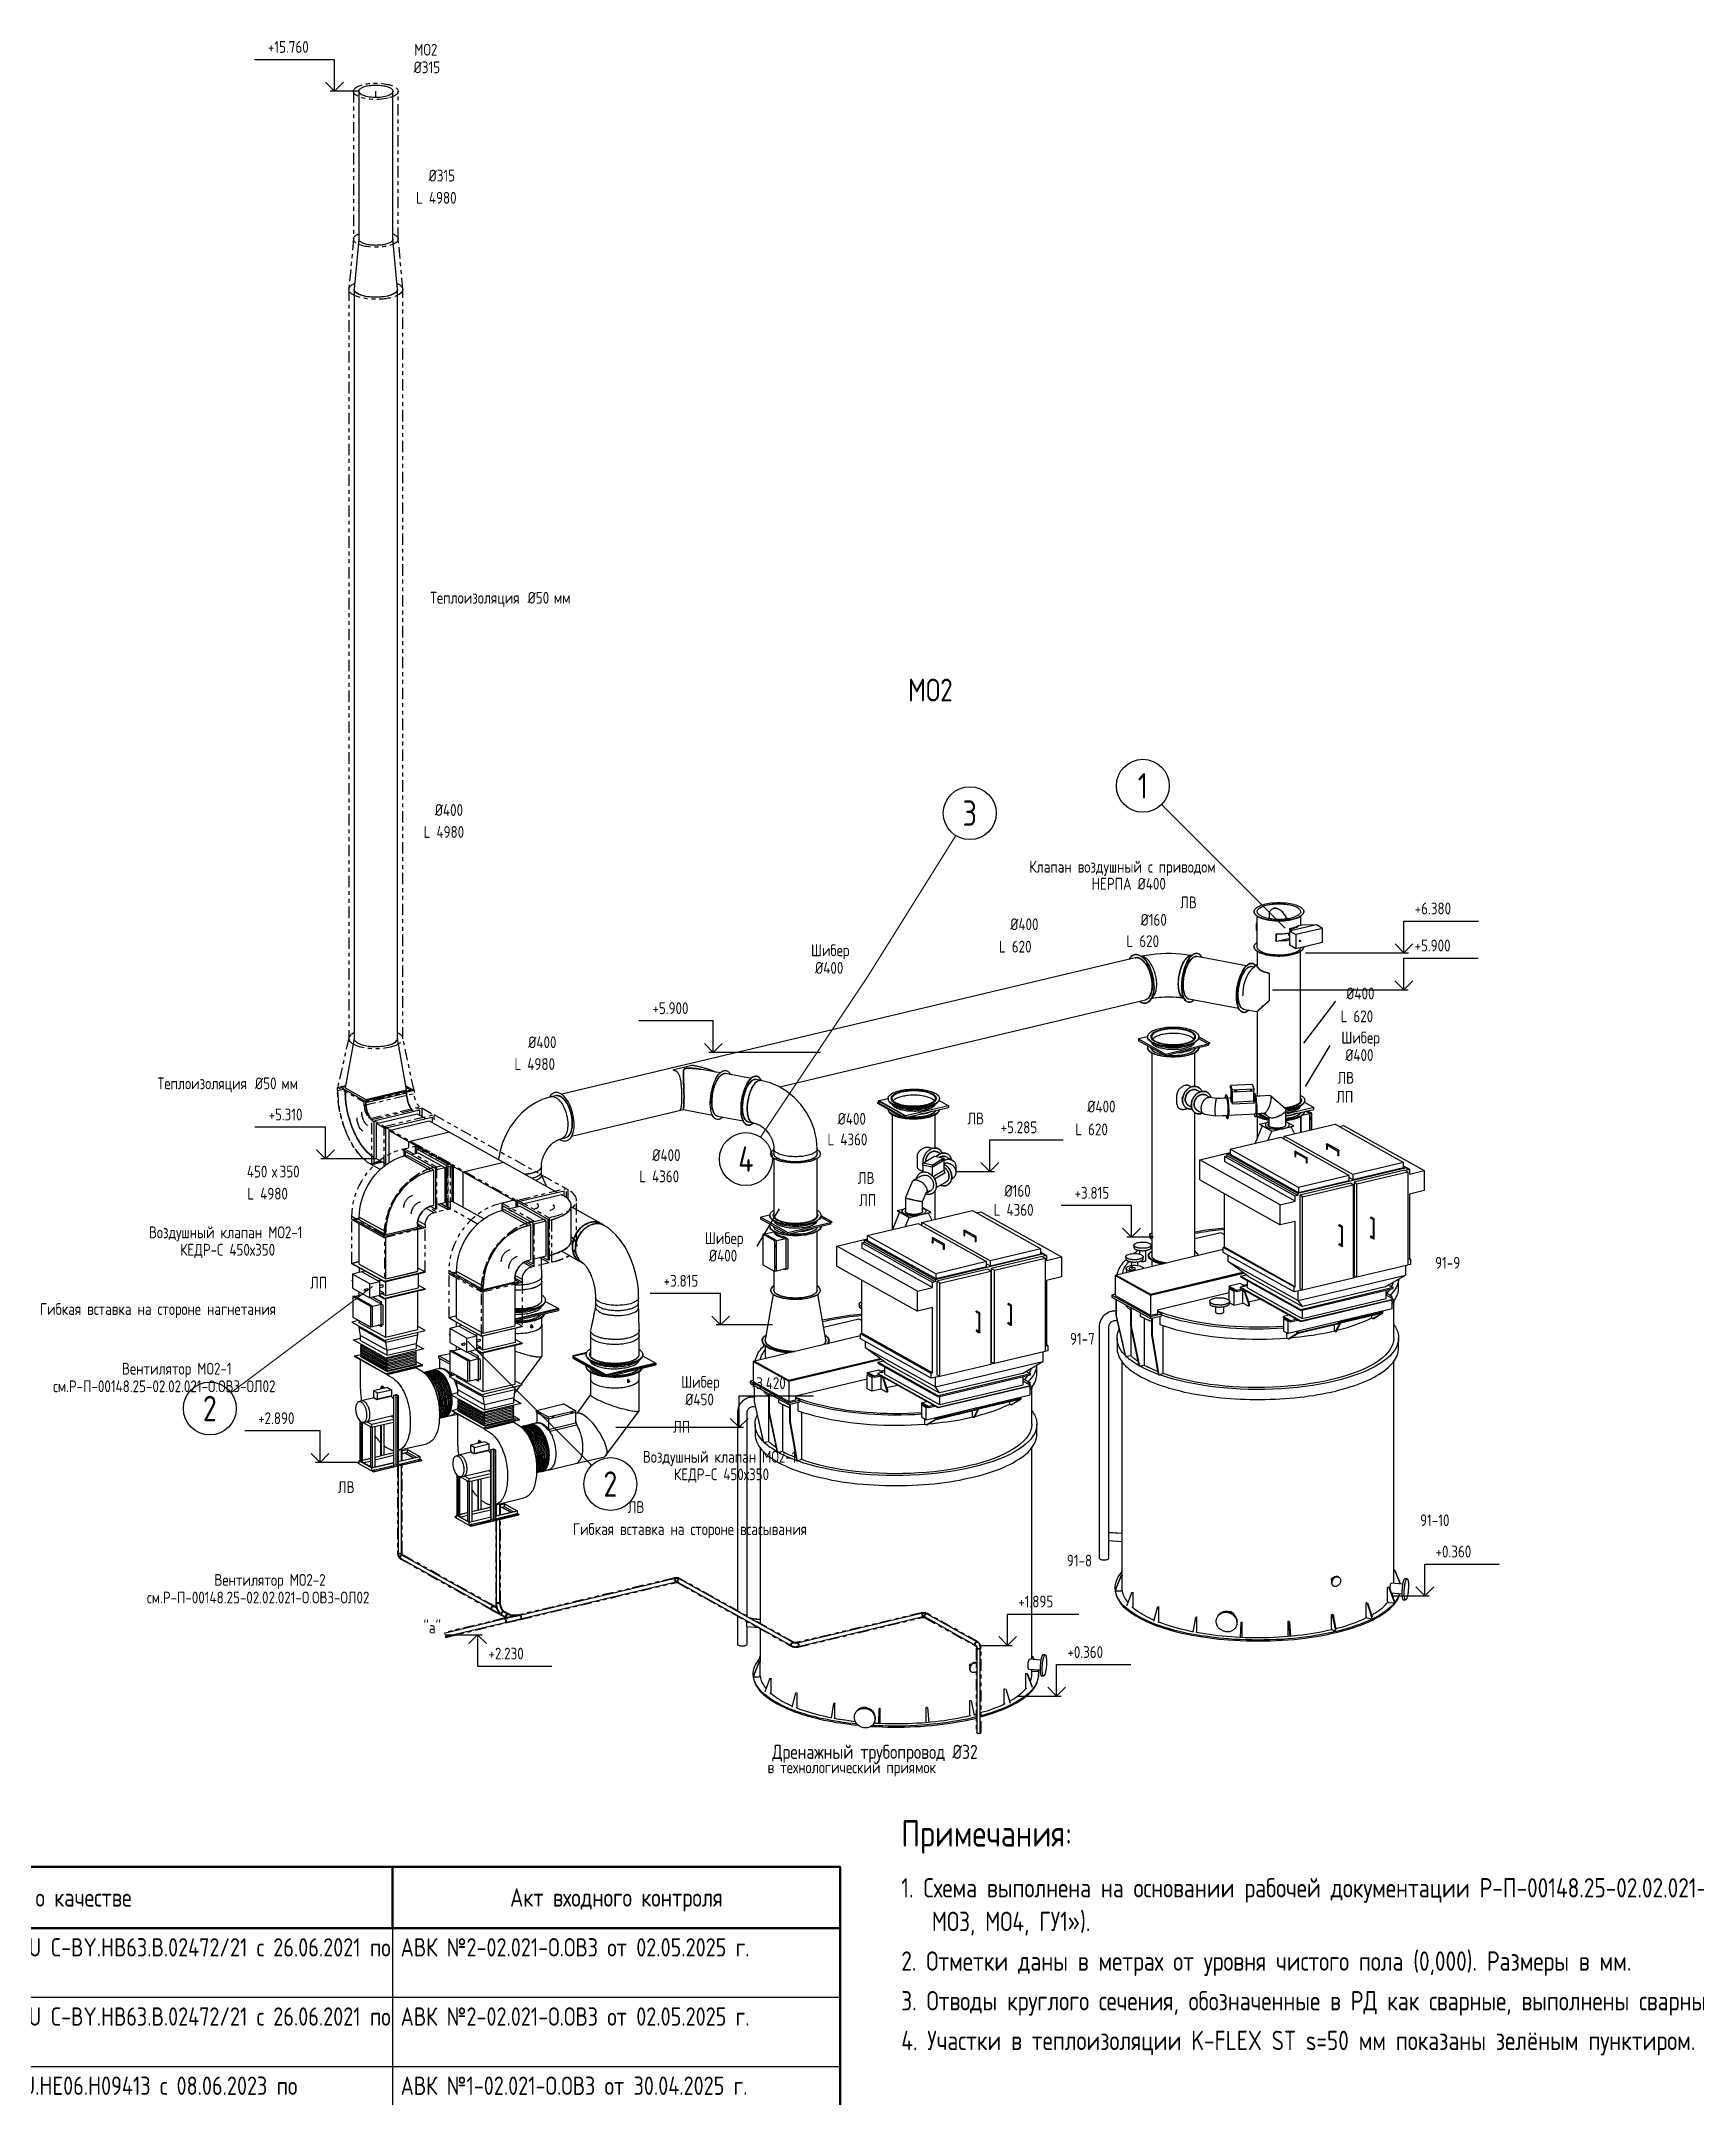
# Model space of a CAD drawing. Header units: metres. Extents: x 20 to 415, y 5 to 292.
# Drawn here: x 147.5 to 309.9, y 81.6 to 283.5 of the extents above; entities that cross this region are included whole.
import ezdxf
from ezdxf.enums import TextEntityAlignment as Align

# ---------------------------------------------------------------- set-up
doc = ezdxf.new("R2010")
doc.units = ezdxf.units.M
for name, color, linetype in [('АРМАТУРА', 8, 'Continuous'), ('ВОЗДУХОВОДЫ', 7, 'Continuous'), ('ИЗОЛЯЦИЯ', 3, 'Continuous'), ('ОБОЗНАЧЕНИЯ', 7, 'Continuous'), ('ОБОРУДОВАНИЕ', 8, 'Continuous'), ('ПОЗИЦИИ', 1, 'Continuous'), ('РАМКА', 7, 'Continuous'), ('ТЕКСТ', 7, 'Continuous'), ('ТРУБОПРОВОД', 5, 'Continuous')]:
    doc.layers.add(name, color=color, linetype=linetype)
doc.styles.add('GOST', font='isocpeur.ttf')

msp = doc.modelspace()

# ---------------------------------------------------------------- texts
at = {"layer": 'ОБОЗНАЧЕНИЯ', "style": 'GOST', "width": 0.8}
for s, height, p in [('+15.760', 1.161, (169.76, 282.29)), ('МО2', 1.161, (184.13, 282.02)), ('%%c315', 1.161, (184.08, 280.29)), ('%%c315', 1.161, (185.55, 269.65)), ('L 4980', 1.161, (184.32, 267.47)), ('Теплоизоляция', 1.1615, (185.71, 228.16)), ('%%c50', 1.161, (195.28, 228.16)), ('мм', 1.161, (197.86, 228.16)), ('МО2', 2.24, (232.66, 218.55)), ('%%c400', 1.161, (186.16, 207.3)), ('L 4980', 1.161, (185.06, 205.14)), ('Клапан воздушный с приводом', 1.1615, (244.58, 201.72)), ('НЕРПА %%c400', 1.1632, (250.7, 200.05)), ('ЛВ', 1.161, (259.41, 198.22)), ('+6.380', 1.161, (282.46, 197.62)), ('%%c400', 1.161, (242.71, 196.07)), ('%%c160', 1.161, (255.52, 196.51)), ('Шибер', 1.161, (223.13, 193.51)), ('L 620', 1.161, (241.6, 193.87)), ('L 620', 1.161, (254.13, 194.41)), ('+5.900', 1.161, (282.44, 193.98)), ('%%c400', 1.161, (223.53, 191.78)), ('%%c400', 1.161, (275.73, 189.27)), ('+5.900', 1.161, (207.55, 187.82)), ('L 620', 1.161, (275.17, 187.02)), ('Шибер', 1.161, (275.25, 184.93)), ('%%c400', 1.161, (195.34, 184.47)), ('%%c400', 1.161, (275.63, 183.21)), ('L 4980', 1.161, (193.99, 182.33)), ('ЛВ', 1.161, (274.87, 180.98)), ('Теплоизоляция', 1.1615, (158.92, 180.43)), ('%%c50', 1.161, (168.49, 180.43)), ('мм', 1.161, (171.07, 180.43)), ('ЛП', 1.161, (274.75, 179.11)), ('+5.310', 1.161, (169.82, 177.37)), ('%%c400', 1.161, (225.75, 176.95)), ('ЛВ', 1.161, (238.5, 176.98)), ('%%c400', 1.161, (250.28, 178.15)), ('L 4360', 1.161, (224.75, 174.92)), ('+5.285', 1.161, (241.76, 176.11)), ('L 620', 1.161, (249.1, 175.91)), ('%%c400', 1.161, (207.53, 173.38)), ('450', 1.161, (167.69, 171.76)), ('х', 1.16, (170.15, 171.76)), ('350', 1.161, (170.91, 171.76)), ('L 4360', 1.161, (206.25, 171.29)), ('ЛВ', 1.161, (227.74, 171.13)), ('L 4980', 1.161, (167.74, 169.59)), ('ЛП', 1.161, (227.86, 168.96)), ('%%c160', 1.161, (242.14, 169.87)), ('+3.815', 1.161, (249.03, 169.67)), ('L 4360', 1.161, (241.08, 168)), ('Воздушный клапан МО2-1', 1.1615, (158.07, 165.79)), ('Шибер', 1.161, (212.71, 165.22)), ('КЕДР-С 450х350', 1.1615, (161.13, 164.08)), ('%%c400', 1.161, (213.1, 163.5)), ('91-9', 1.161, (284.46, 162.8)), ('ЛП', 1.161, (173.91, 160.84)), ('+3.815', 1.161, (208.65, 161.03)), ('Гибкая вставка на стороне нагнетания', 1.1615, (147.36, 158.25)), ('91-7', 1.161, (248.58, 155.33)), ('Вентилятор МО2-1', 1.1615, (155.42, 152.39)), ('см.Р-П-00148.25-02.02.021-О.ОВ3-ОЛ02', 1.1615, (148.64, 150.66)), ('Шибер', 1.161, (210.37, 151.09)), ('+3.420', 1.161, (217.12, 150.97)), ('%%c450', 1.161, (210.77, 149.37)), ('+2.890', 1.161, (168.8, 147.52)), ('ЛП', 1.161, (209.58, 146.67)), ('Воздушный клапан МО2-1', 1.1615, (206.61, 143.73)), ('ЛВ', 1.161, (176.64, 140.75)), ('КЕДР-С 450х350', 1.1615, (209.67, 142.01)), ('ЛВ', 1.161, (205.12, 138.79)), ('Гибкая вставка на стороне всасывания', 1.1615, (199.73, 136.62)), ('91-10', 1.161, (282.99, 137.49)), ('+0.360', 1.161, (284.51, 134.42)), ('91-8', 1.161, (248.27, 133.53)), ('Вентилятор МО2-2', 1.1615, (164.5, 131.63)), ('см.Р-П-00148.25-02.02.021-О.ОВ3-ОЛ02', 1.1615, (157.87, 129.9)), ('+1.895', 1.161, (243.5, 129.51)), ('"а"', 1.161, (185.04, 126.95)), ('+2.230', 1.161, (191.43, 124.39)), ('+0.360', 1.161, (248.33, 124.54)), ('Дренажный трубопровод %%c32', 1.3852, (219.32, 114.62)), ('в технологический приямок', 1.1615, (218.86, 113.21))]:
    msp.add_text(s, height=height, dxfattribs=at).set_placement(p)
at = {"layer": 'ПОЗИЦИИ', "style": 'GOST', "width": 0.8}
for s, p in [('1', (255.74, 209.01)), ('3', (238.73, 206.32)), ('4', (216.73, 172.32)), ('2', (164.05, 147.81)), ('2', (203.41, 140.38))]:
    msp.add_text(s, height=2.5, dxfattribs=at).set_placement(p, align=Align.CENTER)
at = {"layer": 'ТЕКСТ', "style": 'GOST', "width": 0.8}
for s, height, p in [('Примечания:', 2.6, (232, 106)), ('1. Схема выполнена на основании рабочей документации Р-П-00148.25-02.02.021-О.ОВ3, изм. 2 (лист ЧТЖ07 «Схемы МО1, МО2,', 1.9, (232, 101)), ('МО3, МО4, ГУ1»).', 1.9, (235, 97.7)), ('Сертификат соответствия № ЕАЭС RU C-BY.НВ63.В.02472/21 с 26.06.2021 по', 1.8, (112.8, 95.2)), ('АВК №2-02.021-О.ОВ3 от 02.05.2025 г.', 1.8, (182.8, 95.2)), ('2. Отметки даны в метрах от уровня чистого пола (0,000). Размеры в мм.', 1.9, (232, 93.8)), ('3. Отводы круглого сечения, обозначенные в РД как сварные, выполнены сварными (по РД).', 1.9, (232, 89.9)), ('Сертификат соответствия № ЕАЭС RU C-BY.НВ63.В.02472/21 с 26.06.2021 по', 1.8, (112.8, 88.4)), ('АВК №2-02.021-О.ОВ3 от 02.05.2025 г.', 1.8, (182.8, 88.4)), ('4. Участки в теплоизоляции K-FLEX ST s=50 мм показаны зелёным пунктиром.', 1.9, (232, 86)), ('Сертификат соответствия № РОСС.RU.НЕ06.Н09413 с 08.06.2023 по', 1.8, (112.8, 81.6)), ('АВК №1-02.021-О.ОВ3 от 30.04.2025 г.', 1.8, (182.8, 81.6))]:
    msp.add_text(s, height=height, dxfattribs=at).set_placement(p)
for s, p in [('Документ о качестве', (147, 100.1)), ('Акт входного контроля', (204, 100.1))]:
    msp.add_text(s, height=1.8, dxfattribs=at).set_placement(p, align=Align.CENTER)

# ---------------------------------------------------------------- linework, layer by layer
at = {"layer": 'АРМАТУРА'}
for points in [[(266.67, 197.88), (266.68, 197.95), (266.7, 198.02), (266.74, 198.09), (266.79, 198.16), (266.85, 198.23), (266.93, 198.29), (267.03, 198.35), (267.13, 198.41), (267.25, 198.46), (267.38, 198.52), (267.52, 198.57), (267.68, 198.61), (267.84, 198.65), (268.01, 198.68), (268.18, 198.71), (268.36, 198.74), (268.54, 198.75), (268.73, 198.77), (268.93, 198.78), (269.12, 198.78), (269.31, 198.78), (269.5, 198.77), (269.68, 198.75), (269.87, 198.74), (270.04, 198.71), (270.22, 198.68), (270.38, 198.65), (270.55, 198.61), (270.7, 198.57), (270.84, 198.52), (270.97, 198.46), (271.09, 198.41), (271.19, 198.35), (271.29, 198.29), (271.37, 198.23), (271.43, 198.16), (271.49, 198.09), (271.52, 198.02), (271.55, 197.95), (271.55, 197.88)], [(266.67, 197.89), (266.67, 197.88)], [(266.67, 197.88), (266.67, 197.83), (266.69, 197.78), (266.71, 197.73), (266.74, 197.68), (266.77, 197.63), (266.82, 197.58), (266.87, 197.53), (266.93, 197.49), (266.99, 197.44), (267.06, 197.39)], [(267.06, 197.39), (266.99, 197.44), (266.93, 197.49), (266.87, 197.53), (266.82, 197.58), (266.77, 197.63), (266.74, 197.68), (266.71, 197.73), (266.69, 197.78), (266.67, 197.83), (266.67, 197.88)], [(266.99, 197.88), (266.99, 197.94), (267.01, 198), (267.05, 198.06), (267.09, 198.12), (267.15, 198.18), (267.22, 198.24), (267.3, 198.29), (267.39, 198.35), (267.49, 198.4), (267.6, 198.44), (267.73, 198.48), (267.86, 198.52), (268, 198.55), (268.15, 198.58), (268.3, 198.6), (268.45, 198.63), (268.61, 198.64), (268.78, 198.66), (268.95, 198.66), (269.12, 198.67), (269.29, 198.66), (269.45, 198.66), (269.61, 198.64), (269.77, 198.63), (269.93, 198.6), (270.07, 198.58), (270.22, 198.55), (270.36, 198.52), (270.49, 198.48), (270.62, 198.44), (270.73, 198.4), (270.83, 198.35), (270.93, 198.29), (271.01, 198.24), (271.07, 198.18), (271.13, 198.12), (271.18, 198.06), (271.21, 198), (271.23, 197.94), (271.24, 197.88)], [(267.34, 197.47), (267.28, 197.5), (267.22, 197.54), (267.17, 197.58), (267.12, 197.62), (267.08, 197.66), (267.05, 197.7), (267.02, 197.75), (267, 197.79), (266.99, 197.84), (266.99, 197.88)], [(267.06, 197.39), (267.15, 197.34), (267.25, 197.3), (267.36, 197.26), (267.47, 197.22), (267.59, 197.18), (267.72, 197.15), (267.85, 197.12), (267.99, 197.09), (268.13, 197.06), (268.28, 197.04), (268.43, 197.02), (268.58, 197.01), (268.73, 197), (268.88, 196.99), (269.04, 196.99), (269.19, 196.99), (269.35, 196.99), (269.51, 196.99), (269.66, 197), (269.81, 197.02), (269.96, 197.04), (270.11, 197.06), (270.25, 197.08), (270.38, 197.11), (270.51, 197.14), (270.63, 197.18), (270.75, 197.21), (270.86, 197.25), (270.97, 197.29), (271.07, 197.34), (271.16, 197.39), (271.24, 197.44), (271.31, 197.49), (271.38, 197.55), (271.43, 197.6), (271.47, 197.66), (271.51, 197.71), (271.53, 197.77), (271.55, 197.82), (271.55, 197.88)], [(271.55, 197.88), (271.55, 197.82), (271.53, 197.77), (271.51, 197.71), (271.47, 197.66), (271.43, 197.6), (271.38, 197.55), (271.31, 197.5), (271.24, 197.45), (271.16, 197.4), (271.07, 197.36), (270.97, 197.31), (270.86, 197.27), (270.75, 197.23), (270.63, 197.2), (270.51, 197.16), (270.38, 197.13), (270.25, 197.1), (270.11, 197.08), (269.96, 197.06), (269.81, 197.04), (269.66, 197.02), (269.51, 197.01), (269.35, 197), (269.19, 197), (269.04, 197), (268.88, 197), (268.73, 197.01), (268.58, 197.02), (268.43, 197.04), (268.28, 197.06), (268.13, 197.08), (267.99, 197.1), (267.85, 197.13), (267.72, 197.16), (267.59, 197.19), (267.47, 197.23), (267.36, 197.27), (267.25, 197.31), (267.15, 197.35), (267.06, 197.39)], [(271.24, 197.88), (271.23, 197.83), (271.22, 197.78), (271.2, 197.73), (271.17, 197.69), (271.13, 197.64), (271.08, 197.6), (271.02, 197.55), (270.96, 197.51), (270.89, 197.47), (270.81, 197.43), (270.72, 197.39), (270.63, 197.35), (270.54, 197.31), (270.43, 197.28), (270.33, 197.25), (270.21, 197.22), (270.09, 197.2), (269.97, 197.18), (269.85, 197.16), (269.72, 197.15), (269.58, 197.14), (269.45, 197.12), (269.31, 197.12), (269.17, 197.11), (269.04, 197.11), (268.9, 197.11), (268.77, 197.12), (268.63, 197.13), (268.5, 197.15), (268.37, 197.17), (268.25, 197.19), (268.13, 197.21), (268.01, 197.23), (267.9, 197.26), (267.79, 197.28), (267.69, 197.31), (267.59, 197.35), (267.5, 197.39), (267.42, 197.43), (267.34, 197.47)], [(268.18, 197.86), (268.22, 197.92), (268.26, 197.97), (268.3, 198.01), (268.34, 198.06), (268.38, 198.1), (268.42, 198.13), (268.47, 198.16), (268.52, 198.18), (268.56, 198.2), (268.61, 198.22)], [(268.18, 197.19), (268.18, 197.86)], [(268.61, 198.22), (268.68, 198.23), (268.74, 198.24), (268.81, 198.23), (268.88, 198.22), (268.94, 198.21), (269.01, 198.18), (269.08, 198.15), (269.15, 198.11), (269.22, 198.06), (269.29, 198.01), (269.36, 197.95), (269.42, 197.89), (269.49, 197.81), (269.55, 197.74), (269.61, 197.65), (269.67, 197.57), (269.73, 197.47), (269.78, 197.38), (269.84, 197.27), (269.89, 197.17)], [(268.63, 198.22), (268.61, 198.22)], [(269.91, 197.17), (269.86, 197.27), (269.8, 197.38), (269.75, 197.47), (269.69, 197.57), (269.63, 197.65), (269.56, 197.74), (269.5, 197.81), (269.43, 197.89), (269.36, 197.95), (269.29, 198.01), (269.22, 198.06), (269.15, 198.11), (269.09, 198.15), (269.02, 198.18), (268.95, 198.21), (268.89, 198.22), (268.82, 198.23), (268.76, 198.24), (268.7, 198.23), (268.63, 198.22)], [(271.55, 197.88), (271.55, 197.89)], [(266.95, 196.76), (266.89, 196.74)], [(266.89, 196.74), (266.89, 196.06)], [(266.89, 196.74), (266.91, 196.74)], [(266.89, 196.06), (266.91, 196.06)], [(266.91, 196.74), (266.91, 196.06)], [(266.95, 196.74), (266.91, 196.74)], [(266.91, 196.06), (266.95, 196.06)], [(266.95, 197.47), (266.95, 194.44)], [(269.05, 195.71), (269.16, 195.71), (269.28, 195.71), (269.4, 195.71), (269.51, 195.72), (269.63, 195.73), (269.74, 195.74), (269.85, 195.75), (269.96, 195.76), (270.07, 195.78), (270.17, 195.8)], [(271.01, 196.51), (270.95, 196.47), (270.88, 196.44), (270.81, 196.4), (270.73, 196.37), (270.64, 196.34), (270.56, 196.31), (270.46, 196.28), (270.36, 196.25), (270.26, 196.23), (270.15, 196.21)], [(270.15, 196.21), (270.26, 196.23), (270.36, 196.25), (270.46, 196.28), (270.56, 196.31), (270.64, 196.34), (270.73, 196.37), (270.81, 196.4), (270.88, 196.44), (270.95, 196.48), (271.01, 196.51)], [(270.17, 196.2), (270.15, 196.21)], [(270.15, 196.21), (270.15, 196.1)], [(270.15, 196.1), (270.34, 196.01)], [(270.17, 196.2), (270.27, 196.22), (270.38, 196.24), (270.47, 196.27), (270.57, 196.3), (270.66, 196.33), (270.74, 196.37), (270.82, 196.4), (270.9, 196.44), (270.97, 196.47), (271.03, 196.51)], [(270.17, 196.16), (270.27, 196.18), (270.38, 196.21), (270.47, 196.23), (270.57, 196.26), (270.66, 196.29), (270.74, 196.32), (270.82, 196.35), (270.9, 196.38), (270.97, 196.42), (271.03, 196.46)], [(270.17, 196.2), (270.17, 196.16)], [(270.39, 196.03), (270.17, 196.16)], [(270.17, 195.97), (270.39, 196.03)], [(270.17, 195.97), (270.79, 195.63)], [(270.17, 194.59), (270.17, 195.97)], [(272.81, 196.59), (270.39, 196.03)], [(273.41, 196.25), (270.79, 195.63)], [(271.01, 196.51), (271.03, 196.51)], [(271.35, 196.55), (271.03, 196.48)], [(271.03, 196.46), (271.03, 196.51)], [(271.27, 196.53), (271.27, 197.47)], [(272.81, 196.59), (271.35, 196.55)], [(273.41, 196.25), (272.81, 196.59)], [(273.41, 194.87), (273.41, 196.25)], [(266.67, 194.44), (266.67, 194.48), (266.68, 194.52), (266.69, 194.57), (266.71, 194.61), (266.74, 194.65), (266.77, 194.69), (266.81, 194.73), (266.85, 194.77), (266.9, 194.81), (266.95, 194.85)], [(267.06, 193.95), (266.99, 193.99), (266.93, 194.04), (266.87, 194.09), (266.82, 194.14), (266.77, 194.19), (266.74, 194.23), (266.71, 194.28), (266.69, 194.33), (266.67, 194.38), (266.67, 194.44)], [(266.67, 194.44), (266.67, 194.43)], [(266.67, 194.44), (266.67, 194.38), (266.69, 194.33), (266.71, 194.27), (266.74, 194.22), (266.77, 194.17), (266.82, 194.12), (266.87, 194.08), (266.93, 194.03), (266.99, 193.99), (267.06, 193.95)], [(266.95, 194.44), (266.95, 194.37), (266.97, 194.31), (267, 194.26), (267.05, 194.2), (267.1, 194.14), (267.17, 194.09), (267.24, 194.04), (267.33, 193.99), (267.44, 193.94), (267.55, 193.89), (267.66, 193.85), (267.79, 193.81), (267.92, 193.78), (268.06, 193.75), (268.21, 193.72), (268.36, 193.7), (268.52, 193.68), (268.68, 193.67), (268.84, 193.66), (269.01, 193.65), (269.18, 193.65), (269.34, 193.65), (269.51, 193.66), (269.67, 193.67), (269.82, 193.69), (269.97, 193.71), (270.12, 193.73), (270.26, 193.76), (270.4, 193.8), (270.52, 193.84), (270.65, 193.88), (270.76, 193.92), (270.87, 193.97), (270.96, 194.02), (271.04, 194.07), (271.11, 194.12), (271.17, 194.18), (271.22, 194.24), (271.25, 194.3), (271.27, 194.36)], [(267.06, 193.95), (267.15, 193.9), (267.25, 193.85), (267.36, 193.81), (267.47, 193.77), (267.59, 193.73), (267.72, 193.69), (267.85, 193.66), (267.99, 193.64), (268.13, 193.61), (268.28, 193.59), (268.43, 193.57), (268.58, 193.56), (268.73, 193.55), (268.88, 193.54), (269.04, 193.53), (269.19, 193.53), (269.35, 193.54), (269.51, 193.55), (269.66, 193.56), (269.81, 193.57), (269.96, 193.59), (270.11, 193.61), (270.25, 193.64), (270.38, 193.67), (270.51, 193.7), (270.63, 193.73), (270.75, 193.77), (270.86, 193.81), (270.97, 193.85), (271.07, 193.89), (271.16, 193.94), (271.24, 193.99), (271.31, 194.04), (271.38, 194.09), (271.43, 194.14), (271.47, 194.2), (271.51, 194.26), (271.53, 194.31), (271.55, 194.37), (271.55, 194.44)], [(271.55, 194.44), (271.55, 194.37), (271.53, 194.32), (271.51, 194.26), (271.47, 194.2), (271.42, 194.15), (271.36, 194.1), (271.3, 194.05), (271.22, 193.99), (271.14, 193.94), (271.05, 193.89), (270.95, 193.85), (270.85, 193.81), (270.74, 193.77), (270.62, 193.73), (270.5, 193.7), (270.37, 193.67), (270.23, 193.64), (270.09, 193.61), (269.94, 193.59), (269.79, 193.57), (269.64, 193.56), (269.49, 193.56), (269.34, 193.55), (269.18, 193.55), (269.03, 193.55), (268.87, 193.56), (268.72, 193.56), (268.56, 193.58), (268.41, 193.59), (268.26, 193.61), (268.12, 193.63), (267.98, 193.65), (267.84, 193.68), (267.71, 193.71), (267.59, 193.75), (267.47, 193.78), (267.36, 193.82), (267.25, 193.86), (267.15, 193.9), (267.06, 193.95)], [(269.01, 195.71), (268.82, 195.67)], [(268.82, 195.67), (268.82, 195)], [(268.84, 195.65), (268.82, 195.67)], [(268.84, 194.98), (268.82, 195)], [(269.05, 195.71), (268.84, 195.65)], [(268.84, 195.65), (268.84, 194.98)], [(268.84, 194.98), (269.05, 195.03)], [(269.01, 195.71), (269.01, 195.71), (269.02, 195.71), (269.02, 195.71), (269.02, 195.71), (269.03, 195.71), (269.03, 195.71), (269.03, 195.71), (269.04, 195.71), (269.04, 195.71), (269.05, 195.71)], [(269.05, 195.03), (270.17, 195.3)], [(269.05, 195.03), (269.16, 195.04), (269.28, 195.04), (269.4, 195.04), (269.51, 195.05), (269.63, 195.05), (269.74, 195.06), (269.85, 195.07), (269.96, 195.09), (270.07, 195.11), (270.17, 195.13)], [(270.11, 195.67), (270.11, 195.67), (270.1, 195.67), (270.09, 195.67), (270.08, 195.67), (270.08, 195.67), (270.07, 195.66), (270.06, 195.66), (270.05, 195.65), (270.04, 195.64), (270.04, 195.63), (270.04, 195.63), (270.04, 195.62), (270.04, 195.61), (270.04, 195.61), (270.04, 195.6), (270.04, 195.59), (270.04, 195.59), (270.05, 195.58), (270.05, 195.58), (270.06, 195.58)], [(270.06, 195.58), (270.17, 195.5)], [(270.17, 195.61), (270.11, 195.67)], [(270.15, 194.83), (270.16, 194.83), (270.16, 194.83), (270.16, 194.83), (270.16, 194.83), (270.17, 194.83), (270.17, 194.83), (270.17, 194.83), (270.17, 194.83), (270.17, 194.83), (270.17, 194.83)], [(270.15, 194.83), (270.16, 194.83), (270.16, 194.83), (270.16, 194.83), (270.16, 194.83), (270.17, 194.83), (270.17, 194.83), (270.17, 194.83), (270.17, 194.83), (270.17, 194.83), (270.17, 194.83)], [(270.17, 194.81), (270.15, 194.83)], [(270.15, 194.83), (270.15, 194.72)], [(270.17, 194.72), (270.15, 194.72)], [(270.17, 194.77), (270.17, 194.72)], [(270.17, 194.77), (270.18, 194.76)], [(270.17, 194.72), (270.17, 194.72), (270.17, 194.72)], [(270.79, 194.25), (270.17, 194.59)], [(270.79, 195.63), (270.79, 194.25)], [(273.41, 194.87), (270.79, 194.25)], [(271.16, 195.07), (271.16, 195.07), (271.15, 195.07), (271.14, 195.07), (271.14, 195.07), (271.13, 195.07), (271.13, 195.06), (271.12, 195.06), (271.12, 195.05), (271.11, 195.04), (271.11, 195.03), (271.1, 195.03), (271.1, 195.02), (271.1, 195.01), (271.1, 195.01), (271.1, 195), (271.1, 194.99), (271.11, 194.99), (271.11, 194.98), (271.12, 194.98), (271.12, 194.98)], [(271.12, 194.98), (271.18, 194.94)], [(271.18, 194.94), (271.17, 194.95), (271.17, 194.95), (271.16, 194.96), (271.16, 194.96), (271.16, 194.97), (271.15, 194.98), (271.15, 194.99), (271.15, 195), (271.16, 195.01), (271.16, 195.02), (271.17, 195.02), (271.17, 195.03), (271.18, 195.03), (271.18, 195.04), (271.19, 195.04), (271.19, 195.04), (271.2, 195.04), (271.21, 195.04), (271.21, 195.04), (271.22, 195.03)], [(271.22, 195.03), (271.16, 195.07)], [(271.2, 194.94), (271.2, 194.94), (271.2, 194.94), (271.19, 194.94), (271.19, 194.94), (271.19, 194.94), (271.19, 194.94), (271.18, 194.94), (271.18, 194.94), (271.18, 194.94), (271.18, 194.94)], [(271.22, 195.03), (271.22, 195.03), (271.23, 195.03), (271.23, 195.03), (271.24, 195.03), (271.24, 195.02), (271.24, 195.01), (271.24, 195.01), (271.24, 195), (271.24, 194.99), (271.24, 194.98), (271.24, 194.97), (271.23, 194.97), (271.23, 194.96), (271.23, 194.96), (271.22, 194.95), (271.22, 194.95), (271.22, 194.95), (271.21, 194.94), (271.2, 194.94), (271.2, 194.94)], [(266.52, 180.9), (264.36, 180.79)], [(264.36, 180.79), (264.51, 180.37)], [(264.36, 180.58), (264.36, 180.79)], [(264.36, 180.58), (264.51, 180.19)], [(264.4, 180.51), (264.4, 179.61)], [(264.51, 180.37), (266.67, 180.49)], [(264.51, 180.19), (264.51, 180.37)], [(264.51, 180.19), (266.67, 180.28)], [(264.53, 180.19), (264.53, 179.18)], [(264.76, 180.26), (264.81, 180.3)], [(264.83, 180.28), (264.78, 180.26)], [(264.83, 180.28), (264.78, 180.26)], [(264.81, 180.3), (264.81, 180.3), (264.82, 180.31), (264.82, 180.32), (264.82, 180.32), (264.83, 180.33), (264.83, 180.33), (264.84, 180.33), (264.84, 180.33), (264.85, 180.34), (264.85, 180.34), (264.86, 180.34), (264.86, 180.34), (264.87, 180.34), (264.87, 180.34), (264.88, 180.33), (264.89, 180.33), (264.89, 180.33), (264.9, 180.33), (264.9, 180.32), (264.91, 180.32)], [(264.91, 180.3), (264.91, 180.3), (264.91, 180.31), (264.9, 180.31), (264.9, 180.31), (264.9, 180.32), (264.89, 180.32), (264.89, 180.32), (264.88, 180.32), (264.88, 180.32), (264.87, 180.32), (264.86, 180.32), (264.85, 180.32), (264.85, 180.31), (264.84, 180.31), (264.84, 180.31), (264.84, 180.3), (264.83, 180.3), (264.83, 180.29), (264.83, 180.29), (264.83, 180.28)], [(264.83, 180.28), (264.83, 180.28), (264.83, 180.27), (264.83, 180.27), (264.83, 180.27), (264.83, 180.26), (264.83, 180.26), (264.83, 180.26), (264.83, 180.26), (264.83, 180.26), (264.83, 180.26)], [(264.83, 180.26), (264.83, 180.26), (264.83, 180.25), (264.84, 180.25), (264.84, 180.25), (264.84, 180.25), (264.85, 180.24), (264.85, 180.24), (264.86, 180.24), (264.86, 180.24), (264.87, 180.24), (264.88, 180.24), (264.88, 180.25), (264.89, 180.25), (264.89, 180.25), (264.9, 180.25), (264.9, 180.26), (264.9, 180.26), (264.91, 180.27), (264.91, 180.27), (264.91, 180.28)], [(264.96, 180.26), (264.89, 180.28)], [(264.96, 180.28), (264.89, 180.28)], [(264.91, 180.28), (264.91, 180.29), (264.91, 180.29), (264.91, 180.29), (264.91, 180.3), (264.91, 180.3), (264.91, 180.3), (264.91, 180.3), (264.91, 180.3), (264.91, 180.3), (264.91, 180.3)], [(264.91, 180.3), (264.98, 180.28)], [(266.24, 180.34), (266.29, 180.37)], [(266.31, 180.36), (266.26, 180.34)], [(266.31, 180.36), (266.26, 180.34)], [(266.29, 180.37), (266.29, 180.38), (266.3, 180.39), (266.3, 180.39), (266.3, 180.4), (266.3, 180.4), (266.31, 180.4), (266.31, 180.41), (266.32, 180.41), (266.33, 180.41), (266.33, 180.41), (266.34, 180.41), (266.34, 180.41), (266.35, 180.41), (266.35, 180.41), (266.36, 180.41), (266.36, 180.41), (266.36, 180.41), (266.37, 180.4), (266.37, 180.4), (266.37, 180.39)], [(266.37, 180.37), (266.37, 180.38), (266.37, 180.38), (266.36, 180.39), (266.36, 180.39), (266.36, 180.39), (266.35, 180.39), (266.35, 180.39), (266.34, 180.39), (266.34, 180.39), (266.33, 180.39), (266.33, 180.39), (266.32, 180.39), (266.31, 180.39), (266.31, 180.39), (266.3, 180.38), (266.3, 180.38), (266.3, 180.37), (266.3, 180.37), (266.29, 180.36), (266.29, 180.36)], [(266.29, 180.34), (266.3, 180.33), (266.3, 180.33), (266.31, 180.32), (266.31, 180.32), (266.31, 180.32), (266.32, 180.32), (266.32, 180.32), (266.33, 180.32), (266.34, 180.32), (266.35, 180.32), (266.35, 180.32), (266.36, 180.32), (266.36, 180.32), (266.37, 180.33), (266.37, 180.33), (266.37, 180.33), (266.37, 180.34), (266.38, 180.34), (266.38, 180.35), (266.39, 180.36)], [(266.29, 180.36), (266.29, 180.35), (266.29, 180.35), (266.29, 180.34), (266.29, 180.34), (266.29, 180.34), (266.29, 180.34), (266.29, 180.34), (266.29, 180.34), (266.29, 180.34), (266.29, 180.34)], [(266.39, 180.36), (266.39, 180.36), (266.39, 180.36), (266.39, 180.37), (266.39, 180.37), (266.38, 180.37), (266.38, 180.37), (266.38, 180.37), (266.38, 180.37), (266.37, 180.37), (266.37, 180.37)], [(266.37, 180.37), (266.46, 180.36)], [(266.42, 180.34), (266.37, 180.36)], [(266.42, 180.36), (266.37, 180.36)], [(266.46, 180.36), (266.42, 180.34)], [(266.46, 180.36), (266.42, 180.36)], [(266.67, 180.49), (266.52, 180.9)], [(266.65, 179.29), (266.65, 180.28)], [(266.65, 179.7), (266.66, 179.69), (266.67, 179.66), (266.68, 179.64), (266.69, 179.6), (266.7, 179.56), (266.71, 179.52), (266.72, 179.47), (266.73, 179.41), (266.74, 179.35), (266.74, 179.29)], [(266.67, 180.28), (266.67, 180.49)], [(264.33, 179.59), (264.32, 179.59), (264.32, 179.59), (264.31, 179.59), (264.31, 179.59), (264.31, 179.59), (264.31, 179.59), (264.31, 179.59), (264.31, 179.59), (264.31, 179.59), (264.31, 179.59)], [(264.42, 179.61), (264.33, 179.59)], [(264.44, 179.18), (264.43, 179.25), (264.42, 179.32), (264.41, 179.38), (264.39, 179.43), (264.38, 179.48), (264.37, 179.52), (264.36, 179.55), (264.35, 179.57), (264.34, 179.58), (264.33, 179.59)], [(264.36, 179.51), (264.37, 179.49), (264.38, 179.47), (264.39, 179.44), (264.39, 179.41), (264.4, 179.38), (264.41, 179.34), (264.42, 179.3), (264.43, 179.26), (264.43, 179.22), (264.44, 179.18)], [(264.53, 179.18), (264.53, 179.25), (264.52, 179.32), (264.51, 179.38), (264.5, 179.44), (264.48, 179.49), (264.47, 179.53), (264.46, 179.56), (264.45, 179.59), (264.43, 179.6), (264.42, 179.61)], [(264.44, 179.18), (264.53, 179.18)], [(264.53, 179.18), (264.44, 179.18)], [(264.53, 179.18), (266.65, 179.29)], [(264.55, 178.97), (264.55, 178.99), (264.55, 179.01), (264.55, 179.04), (264.55, 179.06), (264.55, 179.08), (264.55, 179.1), (264.55, 179.12), (264.54, 179.14), (264.54, 179.16), (264.53, 179.18)], [(264.57, 178.97), (264.57, 178.99), (264.56, 179.01), (264.56, 179.04), (264.55, 179.06), (264.55, 179.08), (264.55, 179.1), (264.55, 179.12), (264.54, 179.14), (264.54, 179.16), (264.53, 179.18)], [(266.67, 179.08), (264.57, 178.97)], [(266.65, 179.29), (266.74, 179.29)], [(266.74, 179.29), (266.65, 179.29)], [(266.65, 179.29), (266.65, 179.27), (266.65, 179.25), (266.65, 179.22), (266.66, 179.2), (266.66, 179.19), (266.66, 179.17), (266.66, 179.15), (266.67, 179.13), (266.67, 179.1), (266.67, 179.08)], [(271.24, 177.75), (271.24, 177.75), (271.24, 177.75), (271.24, 177.75), (271.24, 177.75), (271.24, 177.74), (271.24, 177.74), (271.24, 177.74), (271.24, 177.74), (271.24, 177.73), (271.24, 177.73)], [(271.24, 177.73), (271.24, 176.2)], [(271.25, 176.2), (271.25, 177.77)], [(271.25, 177.77), (271.25, 177.77), (271.25, 177.76), (271.25, 177.75), (271.25, 177.75), (271.25, 177.74), (271.25, 177.74), (271.25, 177.73), (271.25, 177.73), (271.25, 177.72), (271.25, 177.72)], [(271.25, 177.72), (271.25, 176.2)], [(272.15, 178.03), (271.37, 177.85)], [(272.15, 178.03), (271.72, 178.28)], [(272.17, 178.05), (271.76, 178.28)], [(272.34, 178.09), (271.93, 178.31)], [(272.15, 176.4), (272.15, 178.03)], [(272.17, 178.05), (272.34, 178.09)], [(272.17, 176.42), (272.17, 178.05)], [(272.25, 177.64), (272.25, 177.64), (272.25, 177.63), (272.24, 177.63), (272.24, 177.62), (272.24, 177.62), (272.24, 177.62), (272.23, 177.62), (272.23, 177.61), (272.23, 177.61), (272.23, 177.6), (272.23, 177.6), (272.23, 177.59), (272.23, 177.59), (272.23, 177.58), (272.23, 177.58), (272.23, 177.57), (272.23, 177.57), (272.24, 177.57), (272.24, 177.57), (272.25, 177.57)], [(272.25, 177.64), (272.28, 177.68)], [(272.3, 177.66), (272.27, 177.62)], [(272.32, 177.66), (272.28, 177.62)], [(272.34, 176.46), (272.34, 178.09)], [(272.27, 177.55), (272.26, 177.55), (272.26, 177.55), (272.25, 177.55), (272.25, 177.55), (272.25, 177.56), (272.25, 177.56), (272.25, 177.57), (272.25, 177.57), (272.25, 177.58), (272.25, 177.58), (272.25, 177.59), (272.25, 177.6), (272.25, 177.6), (272.25, 177.61), (272.26, 177.61), (272.26, 177.61), (272.26, 177.62), (272.26, 177.62), (272.27, 177.62), (272.27, 177.62)], [(272.28, 177.47), (272.27, 177.55)], [(272.27, 177.55), (272.3, 177.49)], [(272.28, 177.62), (272.29, 177.62), (272.29, 177.62), (272.3, 177.62), (272.3, 177.62), (272.3, 177.62), (272.3, 177.62), (272.3, 177.62), (272.3, 177.62), (272.3, 177.62), (272.3, 177.62)], [(272.3, 177.62), (272.3, 177.62), (272.31, 177.62), (272.31, 177.62), (272.31, 177.61), (272.31, 177.61), (272.32, 177.61), (272.32, 177.6), (272.32, 177.6), (272.32, 177.59), (272.32, 177.58), (272.32, 177.58), (272.31, 177.58), (272.31, 177.57), (272.31, 177.57), (272.3, 177.57), (272.3, 177.56), (272.3, 177.56), (272.29, 177.56), (272.29, 177.55), (272.28, 177.55)], [(272.28, 177.57), (272.32, 177.49)], [(234.13, 173.18), (235.27, 173.86)], [(236.2, 173.65), (235.06, 172.98)], [(235.27, 173.86), (236.2, 173.65)], [(236.2, 173.45), (236.2, 173.65)], [(235.06, 172.98), (234.13, 173.18)], [(234.13, 172.98), (234.13, 173.18)], [(235.06, 172.77), (234.13, 172.98)], [(234.16, 172.3), (234.16, 172.98)], [(236.2, 173.45), (235.06, 172.77)], [(235.06, 172.77), (235.06, 172.98)], [(235.06, 171.91), (235.06, 172.77)], [(236.19, 172.44), (235.14, 171.82)], [(235.27, 173.02), (235.26, 173.02), (235.26, 173.01), (235.25, 173.01), (235.25, 173.01), (235.24, 173), (235.24, 173), (235.24, 172.99), (235.23, 172.98), (235.23, 172.97), (235.23, 172.96)], [(235.23, 172.96), (235.23, 172.96), (235.23, 172.96)], [(235.23, 172.96), (235.25, 172.92)], [(235.23, 172.96), (235.27, 172.96)], [(235.23, 172.96), (235.23, 172.95), (235.23, 172.95), (235.23, 172.95), (235.23, 172.95), (235.23, 172.94), (235.24, 172.94), (235.24, 172.94), (235.24, 172.94), (235.24, 172.94), (235.25, 172.94)], [(235.25, 172.94), (235.29, 172.94)], [(235.25, 172.92), (235.29, 172.92)], [(235.25, 171.63), (236.32, 172.25)], [(235.27, 172.96), (235.27, 172.97), (235.27, 172.98), (235.27, 172.99), (235.27, 173), (235.27, 173), (235.27, 173.01), (235.27, 173.01), (235.28, 173.01), (235.28, 173.02), (235.29, 173.02)], [(235.29, 173.02), (235.29, 173.02), (235.3, 173.01), (235.3, 173.01), (235.3, 173.01), (235.3, 173.01), (235.3, 173), (235.31, 173), (235.31, 173), (235.31, 173), (235.31, 173)], [(235.31, 172.98), (235.31, 172.97), (235.3, 172.97), (235.3, 172.96), (235.3, 172.96), (235.3, 172.95), (235.29, 172.94), (235.29, 172.94), (235.29, 172.93), (235.29, 172.93), (235.29, 172.92)], [(235.36, 173), (235.31, 173)], [(235.31, 172.98), (235.38, 173)], [(235.31, 172.98), (235.38, 172.98)], [(236.04, 173.48), (236.04, 173.48), (236.03, 173.48), (236.03, 173.48), (236.03, 173.48), (236.03, 173.47), (236.02, 173.47), (236.02, 173.46), (236.02, 173.46), (236.02, 173.45), (236.02, 173.45), (236.01, 173.44), (236.01, 173.43), (236.01, 173.43), (236.01, 173.42), (236.01, 173.41), (236.01, 173.4), (236.01, 173.4), (236.02, 173.39), (236.02, 173.39), (236.02, 173.39)], [(236.02, 173.43), (236.02, 173.43), (236.02, 173.43)], [(236.02, 173.43), (236.04, 173.39)], [(236.02, 173.43), (236.04, 173.39)], [(236.07, 173.47), (236.04, 173.48)], [(236.04, 173.43), (236.04, 173.43), (236.04, 173.44), (236.04, 173.45), (236.04, 173.45), (236.05, 173.46), (236.05, 173.47), (236.06, 173.47), (236.06, 173.47), (236.07, 173.47), (236.07, 173.47)], [(236.04, 173.39), (236.07, 173.39)], [(236.07, 173.39), (236.05, 173.43)], [(236.07, 173.47), (236.07, 173.47), (236.08, 173.47), (236.08, 173.46), (236.08, 173.46), (236.08, 173.46), (236.09, 173.46), (236.09, 173.46), (236.09, 173.46), (236.09, 173.45), (236.09, 173.45)], [(236.07, 173.43), (236.17, 173.45)], [(236.07, 173.45), (236.17, 173.45)], [(236.09, 173.43), (236.09, 173.42), (236.09, 173.42), (236.09, 173.41), (236.09, 173.41), (236.08, 173.4), (236.08, 173.4), (236.08, 173.39), (236.08, 173.39), (236.07, 173.39), (236.07, 173.39)], [(236.15, 173.47), (236.09, 173.47)], [(236.19, 173.43), (236.19, 172.44)], [(236.24, 172.47), (236.24, 172.48), (236.23, 172.48), (236.23, 172.49), (236.22, 172.5), (236.21, 172.5), (236.21, 172.51), (236.2, 172.51), (236.2, 172.52), (236.19, 172.52), (236.19, 172.53)], [(236.24, 172.47), (236.19, 172.44)], [(236.19, 172.44), (236.22, 172.45)], [(236.32, 172.25), (236.31, 172.27), (236.29, 172.29), (236.28, 172.31), (236.27, 172.33), (236.25, 172.35), (236.24, 172.37), (236.22, 172.38), (236.21, 172.4), (236.2, 172.42), (236.19, 172.44)], [(218.55, 166.24), (218.38, 166.2)], [(219.56, 165.53), (218.38, 166.2)], [(218.38, 166.2), (218.38, 163.19)], [(219.75, 165.56), (218.55, 166.24)], [(218.6, 166.22), (219.48, 166.43)], [(219.48, 166.43), (219.48, 166.43), (219.48, 166.43), (219.47, 166.44), (219.47, 166.44), (219.47, 166.44), (219.47, 166.45), (219.47, 166.45), (219.47, 166.45), (219.47, 166.46), (219.47, 166.46)], [(219.47, 166.46), (219.47, 166.43)], [(219.48, 166.43), (219.48, 166.46)], [(219.48, 166.43), (219.51, 166.34), (219.55, 166.26), (219.62, 166.18), (219.71, 166.11), (219.82, 166.04), (219.95, 165.98), (220.1, 165.92), (220.26, 165.86), (220.45, 165.81), (220.65, 165.77)], [(219.5, 166.44), (219.55, 166.37), (219.61, 166.3), (219.68, 166.24), (219.78, 166.17), (219.88, 166.11), (220.01, 166.06), (220.15, 166.01), (220.3, 165.96), (220.47, 165.92), (220.65, 165.88)], [(219.5, 166.44), (219.54, 166.37), (219.6, 166.3), (219.67, 166.24), (219.77, 166.17), (219.88, 166.11), (220, 166.05), (220.14, 166), (220.3, 165.95), (220.47, 165.91), (220.65, 165.86)], [(220.65, 165.88), (220.47, 165.92), (220.3, 165.96), (220.15, 166.01), (220.01, 166.06), (219.88, 166.11), (219.78, 166.17), (219.68, 166.24), (219.61, 166.3), (219.55, 166.37), (219.5, 166.44)], [(219.75, 165.56), (219.56, 165.53)], [(219.56, 162.51), (219.56, 165.53)], [(219.75, 165.56), (220.65, 165.77)], [(219.75, 162.57), (219.75, 165.56)], [(220.65, 165.88), (220.65, 165.77)], [(220.65, 165.77), (220.65, 165.86)], [(220.65, 165.77), (220.66, 165.76), (220.68, 165.76), (220.7, 165.76), (220.72, 165.75), (220.74, 165.75), (220.76, 165.75), (220.78, 165.75), (220.81, 165.74), (220.83, 165.74), (220.85, 165.73)], [(220.65, 165.77), (220.66, 165.77), (220.68, 165.77), (220.7, 165.77), (220.72, 165.76), (220.74, 165.76), (220.76, 165.76), (220.78, 165.76), (220.81, 165.75), (220.83, 165.75), (220.85, 165.75)], [(220.65, 165.77), (220.65, 162.81)], [(220.85, 165.73), (220.85, 162.77)], [(219.63, 165.04), (219.63, 165.05), (219.63, 165.05), (219.62, 165.06), (219.62, 165.06), (219.62, 165.07), (219.62, 165.07), (219.62, 165.07), (219.62, 165.08), (219.62, 165.08), (219.62, 165.08), (219.62, 165.08), (219.62, 165.09), (219.62, 165.09), (219.62, 165.1), (219.63, 165.1), (219.63, 165.11), (219.64, 165.11), (219.64, 165.11), (219.65, 165.11), (219.65, 165.11)], [(219.67, 165.11), (219.67, 165.11), (219.66, 165.11), (219.66, 165.1), (219.65, 165.1), (219.65, 165.1), (219.64, 165.09), (219.64, 165.09), (219.64, 165.09), (219.64, 165.08), (219.63, 165.08), (219.63, 165.07), (219.63, 165.07), (219.64, 165.06), (219.64, 165.06), (219.64, 165.05), (219.64, 165.05), (219.64, 165.04), (219.64, 165.04), (219.65, 165.04), (219.65, 165.04)], [(219.65, 165.11), (219.69, 165.17)], [(219.69, 164.96), (219.65, 165.04)], [(219.65, 165.04), (219.67, 165.04)], [(219.71, 165.13), (219.67, 165.1)], [(219.69, 165.13), (219.67, 165.1)], [(219.67, 165.04), (219.68, 165.04), (219.68, 165.04), (219.69, 165.04), (219.69, 165.05), (219.7, 165.05), (219.7, 165.06), (219.7, 165.06), (219.71, 165.07), (219.71, 165.07), (219.71, 165.08), (219.71, 165.08), (219.71, 165.09), (219.71, 165.09), (219.71, 165.09), (219.71, 165.1), (219.71, 165.1), (219.7, 165.1), (219.7, 165.11), (219.7, 165.11), (219.69, 165.11)], [(219.67, 165.04), (219.71, 164.96)], [(219.67, 165.04), (219.69, 164.96)], [(219.69, 165.17), (219.71, 165.13)], [(219.69, 165.17), (219.69, 165.13)], [(178.74, 163.49), (178.01, 163.32)], [(178.01, 163.32), (178.01, 163.28)], [(181.2, 161.5), (178.01, 163.28)], [(178.01, 161.65), (178.07, 161.67)], [(178.07, 161.63), (178.01, 161.65)], [(178.01, 161.65), (178.01, 161.63)], [(178.99, 162.49), (178.07, 162.27)], [(179.77, 161.31), (178.07, 162.27)], [(178.07, 162.27), (178.07, 160.88)], [(178.72, 162.89), (178.72, 162.44)], [(179.29, 162.57), (178.99, 162.49)], [(180.56, 161.61), (178.99, 162.49)], [(179.77, 161.31), (180.71, 161.54)], [(180.56, 161.61), (180.86, 161.69)], [(180.56, 161.61), (180.71, 161.54)], [(180.91, 161.65), (180.61, 161.58)], [(180.71, 161.54), (180.71, 160.15)], [(181.2, 161.52), (185.2, 162.47)], [(185.2, 162.46), (181.2, 161.5)], [(181.2, 161.54), (181.2, 161.52)], [(181.2, 161.5), (181.2, 161.52)], [(181.35, 161.8), (181.36, 161.8)], [(181.35, 160.13), (181.35, 161.54)], [(181.36, 161.8), (184.47, 162.53)], [(184.47, 162.53), (184.45, 162.55)], [(184.51, 162.29), (184.51, 160.88)], [(185.2, 162.47), (185.2, 162.49)], [(185.2, 162.47), (185.2, 162.46)], [(218.38, 163.19), (219.56, 162.51)], [(219.75, 162.57), (219.56, 162.51)], [(219.63, 162.98), (219.63, 162.98), (219.63, 162.98), (219.62, 162.98), (219.62, 162.99), (219.62, 162.99), (219.62, 163), (219.62, 163), (219.62, 163.01), (219.62, 163.01), (219.62, 163.02), (219.62, 163.02), (219.62, 163.02), (219.62, 163.02), (219.62, 163.03), (219.63, 163.03), (219.63, 163.03), (219.64, 163.04), (219.64, 163.04), (219.65, 163.05), (219.65, 163.05)], [(219.67, 163.04), (219.67, 163.04), (219.66, 163.03), (219.66, 163.03), (219.65, 163.03), (219.65, 163.02), (219.64, 163.02), (219.64, 163.02), (219.64, 163.01), (219.64, 163), (219.63, 163), (219.63, 162.99), (219.63, 162.99), (219.64, 162.98), (219.64, 162.98), (219.64, 162.97), (219.64, 162.97), (219.64, 162.97), (219.64, 162.96), (219.65, 162.96), (219.65, 162.96)], [(219.65, 163.05), (219.69, 163.09)], [(219.69, 162.89), (219.65, 162.96)], [(219.65, 162.96), (219.67, 162.96)], [(219.71, 163.05), (219.67, 163.04)], [(219.69, 163.05), (219.67, 163.02)], [(219.67, 162.96), (219.68, 162.96), (219.68, 162.96), (219.69, 162.97), (219.69, 162.97), (219.7, 162.97), (219.7, 162.98), (219.7, 162.98), (219.71, 162.99), (219.71, 162.99), (219.71, 163), (219.71, 163), (219.71, 163.01), (219.71, 163.02), (219.71, 163.02), (219.71, 163.02), (219.71, 163.03), (219.7, 163.03), (219.7, 163.03), (219.7, 163.04), (219.69, 163.04)], [(219.67, 162.96), (219.71, 162.91)], [(219.67, 162.96), (219.69, 162.89)], [(219.69, 163.09), (219.71, 163.05)], [(219.69, 163.09), (219.69, 163.05)], [(219.75, 162.59), (220.65, 162.81)], [(220.65, 162.72), (220.62, 162.72), (220.59, 162.72), (220.57, 162.72), (220.55, 162.73), (220.53, 162.73), (220.51, 162.73), (220.48, 162.74), (220.46, 162.74), (220.44, 162.75), (220.42, 162.76)], [(220.65, 162.81), (220.65, 162.72)], [(220.65, 162.72), (220.65, 162.81)], [(220.65, 162.81), (220.66, 162.81), (220.68, 162.8), (220.7, 162.8), (220.72, 162.79), (220.74, 162.79), (220.76, 162.78), (220.78, 162.78), (220.81, 162.78), (220.83, 162.77), (220.85, 162.77)], [(178.07, 160.88), (179.77, 159.93)], [(178.27, 160.1), (178.09, 160.06)], [(179.87, 159.07), (178.09, 160.06)], [(178.09, 160.06), (178.09, 158.04)], [(178.39, 160.04), (178.27, 160.1)], [(178.31, 160.08), (179.15, 160.28)], [(178.41, 159.97), (178.39, 160.02)], [(178.41, 160.04), (178.44, 159.97)], [(178.41, 160.04), (178.42, 159.97)], [(178.42, 159.98), (178.42, 159.98), (178.42, 159.98), (178.42, 159.97), (178.42, 159.97), (178.41, 159.97), (178.41, 159.97), (178.41, 159.97), (178.41, 159.97), (178.41, 159.97), (178.41, 159.97)], [(178.41, 159.97), (178.41, 159.93)], [(178.41, 159.97), (178.41, 159.96), (178.41, 159.96), (178.41, 159.95), (178.42, 159.95), (178.43, 159.95), (178.44, 159.95), (178.45, 159.95), (178.46, 159.95), (178.47, 159.95), (178.48, 159.95)], [(178.5, 159.93), (178.5, 159.93), (178.5, 159.93), (178.49, 159.92), (178.49, 159.92), (178.49, 159.92), (178.48, 159.92), (178.48, 159.91), (178.47, 159.91), (178.47, 159.91), (178.46, 159.91), (178.45, 159.91), (178.44, 159.91), (178.43, 159.91), (178.43, 159.92), (178.42, 159.92), (178.41, 159.92), (178.41, 159.92), (178.41, 159.93), (178.41, 159.93), (178.41, 159.93)], [(178.5, 159.98), (178.42, 160.02)], [(178.48, 159.97), (178.48, 159.97), (178.48, 159.97), (178.48, 159.98), (178.47, 159.98), (178.47, 159.98), (178.46, 159.98), (178.46, 159.98), (178.45, 159.98), (178.45, 159.98), (178.44, 159.98)], [(178.46, 159.95), (178.5, 159.98)], [(178.52, 159.97), (178.48, 159.91)], [(178.52, 159.97), (178.48, 159.91)], [(178.48, 159.91), (178.48, 159.95)], [(178.48, 159.91), (178.48, 159.91), (178.48, 159.91)], [(179.6, 159.35), (178.52, 159.97)], [(179.02, 160.25), (179.02, 160.36)], [(179.29, 160.62), (179.28, 160.62), (179.27, 160.63), (179.27, 160.63), (179.26, 160.64), (179.26, 160.64), (179.26, 160.65), (179.25, 160.66), (179.25, 160.67), (179.25, 160.68), (179.25, 160.7), (179.25, 160.71), (179.25, 160.72), (179.25, 160.73), (179.25, 160.74), (179.25, 160.75), (179.25, 160.76), (179.25, 160.76), (179.26, 160.77), (179.26, 160.77), (179.27, 160.77)], [(179.53, 160.83), (179.27, 160.77)], [(179.27, 160.77), (179.27, 160.77), (179.28, 160.78), (179.29, 160.77), (179.3, 160.77), (179.3, 160.76), (179.31, 160.75), (179.32, 160.74), (179.33, 160.73), (179.34, 160.71), (179.34, 160.7), (179.34, 160.68), (179.34, 160.67), (179.34, 160.66), (179.34, 160.65), (179.34, 160.64), (179.33, 160.63), (179.33, 160.62), (179.32, 160.62), (179.31, 160.61), (179.3, 160.6)], [(179.3, 160.6), (179.29, 160.62)], [(179.3, 160.6), (179.57, 160.68)], [(179.59, 160.75), (179.58, 160.77), (179.57, 160.78), (179.57, 160.8), (179.56, 160.81), (179.56, 160.82), (179.55, 160.82), (179.55, 160.83), (179.54, 160.83), (179.53, 160.83), (179.53, 160.83)], [(179.57, 160.68), (179.57, 160.68), (179.58, 160.68), (179.58, 160.69), (179.58, 160.69), (179.58, 160.7), (179.58, 160.71), (179.58, 160.72), (179.58, 160.73), (179.59, 160.74), (179.59, 160.75)], [(179.77, 159.93), (179.77, 161.31)], [(180.71, 160.15), (179.77, 159.93)], [(180.9, 159.31), (179.79, 159.93)], [(180.09, 160), (180.91, 159.55)], [(180.09, 160), (180.9, 159.55)], [(181.03, 161.2), (180.71, 161.13)], [(180.71, 160.94), (181.06, 161.03)], [(181.14, 160.41), (180.71, 160.66)], [(181.14, 160.41), (180.71, 160.32)], [(181.1, 160.36), (180.71, 160.27)], [(181.2, 159.87), (180.71, 160.15)], [(180.9, 159.31), (180.9, 159.55)], [(180.91, 159.31), (180.91, 159.55)], [(181.1, 160.27), (180.97, 160.34)], [(181.1, 161.11), (181.1, 161.12), (181.09, 161.14), (181.08, 161.15), (181.08, 161.17), (181.07, 161.18), (181.06, 161.18), (181.06, 161.19), (181.05, 161.2), (181.04, 161.2), (181.03, 161.2)], [(181.06, 161.03), (181.07, 161.03), (181.08, 161.04), (181.09, 161.04), (181.09, 161.05), (181.1, 161.06), (181.1, 161.07), (181.1, 161.08), (181.1, 161.09), (181.1, 161.1), (181.1, 161.11)], [(181.1, 160.27), (181.1, 160.36)], [(181.14, 160.27), (181.1, 160.27)], [(181.35, 160.13), (181.12, 160.27)], [(181.14, 160.27), (181.14, 160.41)], [(181.19, 159.85), (181.2, 159.85)], [(185.2, 160.83), (181.2, 159.87)], [(181.2, 159.85), (185.2, 160.79)], [(181.2, 159.87), (181.2, 159.85)], [(184.51, 160.88), (181.35, 160.13)], [(184.49, 161.22), (185.2, 160.83)], [(185.2, 160.83), (185.2, 160.79)], [(178.09, 158.04), (179.87, 157.04)], [(179.64, 159.29), (179.6, 159.35)], [(179.62, 159.37), (179.66, 159.29)], [(179.62, 159.37), (179.64, 159.29)], [(179.64, 159.29), (179.64, 159.29), (179.64, 159.29), (179.64, 159.29), (179.63, 159.29), (179.63, 159.29), (179.63, 159.29), (179.63, 159.29), (179.62, 159.29), (179.62, 159.29), (179.62, 159.29)], [(179.62, 159.29), (179.62, 159.25)], [(179.62, 159.29), (179.62, 159.29), (179.63, 159.28), (179.63, 159.28), (179.64, 159.28), (179.65, 159.28), (179.65, 159.27), (179.66, 159.27), (179.68, 159.27), (179.69, 159.27), (179.7, 159.27)], [(179.7, 159.24), (179.69, 159.24), (179.69, 159.24), (179.68, 159.24), (179.68, 159.24), (179.67, 159.24), (179.67, 159.24), (179.66, 159.24), (179.66, 159.24), (179.66, 159.24), (179.66, 159.24), (179.65, 159.24), (179.65, 159.24), (179.64, 159.24), (179.64, 159.24), (179.63, 159.24), (179.63, 159.24), (179.63, 159.24), (179.62, 159.24), (179.62, 159.25), (179.62, 159.25)], [(179.72, 159.29), (179.64, 159.33)], [(179.7, 159.29), (179.7, 159.29), (179.7, 159.29), (179.69, 159.29), (179.69, 159.29), (179.69, 159.29), (179.68, 159.29), (179.68, 159.29), (179.67, 159.29), (179.67, 159.29), (179.66, 159.29)], [(179.68, 159.27), (179.72, 159.31)], [(179.7, 159.27), (179.7, 159.24)], [(179.73, 159.27), (179.7, 159.24)], [(179.73, 159.27), (179.7, 159.24)], [(179.72, 159.25), (179.72, 159.25), (179.72, 159.24), (179.72, 159.24), (179.72, 159.24), (179.71, 159.24), (179.71, 159.24), (179.71, 159.24), (179.71, 159.24), (179.7, 159.24), (179.7, 159.24)], [(179.7, 159.24), (179.7, 159.24), (179.7, 159.24)], [(179.72, 159.31), (179.73, 159.27)], [(179.72, 159.31), (179.73, 159.27)], [(180.03, 159.12), (179.73, 159.29)], [(180.03, 159.12), (179.87, 159.07)], [(179.87, 157.04), (179.87, 159.07)], [(180.03, 159.1), (180.9, 159.31)], [(180.03, 157.08), (180.03, 159.12)], [(181.05, 159.24), (180.9, 159.31)], [(180.9, 157.33), (180.9, 159.31)], [(181.05, 159.24), (180.91, 159.31)], [(181.05, 159.24), (181.05, 157.25)], [(188.29, 158.15), (187.56, 157.96)], [(187.56, 157.96), (187.56, 157.94)], [(187.56, 157.96), (190.74, 156.18)], [(190.74, 156.16), (187.56, 157.94)], [(188.27, 157.55), (188.27, 157.08)], [(188.29, 157.91), (190.91, 156.45)], [(198.33, 158.79), (194.02, 157.76)], [(194.75, 157.14), (194.02, 157.55)], [(179.62, 157.16), (179.6, 157.19)], [(179.72, 157.1), (179.7, 157.14)], [(180.03, 157.08), (179.87, 157.04)], [(180.03, 157.12), (180.9, 157.33)], [(180.9, 157.08), (180.6, 157.27)], [(180.9, 157.33), (180.9, 157.08)], [(181.05, 157.25), (180.9, 157.33)], [(180.91, 157.33), (180.91, 157.1)], [(187.56, 156.31), (187.62, 156.33)], [(187.56, 156.31), (187.56, 156.3)], [(187.62, 156.3), (187.56, 156.31)], [(188.53, 157.16), (187.62, 156.93)], [(189.32, 155.98), (187.62, 156.93)], [(187.62, 156.93), (187.62, 155.55)], [(187.62, 155.55), (189.32, 154.59)], [(188.83, 157.23), (188.53, 157.16)], [(190.11, 156.28), (188.53, 157.16)], [(188.83, 155.27), (188.83, 155.27), (188.82, 155.28), (188.82, 155.29), (188.81, 155.3), (188.81, 155.31), (188.8, 155.32), (188.8, 155.33), (188.8, 155.34), (188.8, 155.35), (188.8, 155.36), (188.8, 155.37), (188.8, 155.38), (188.8, 155.39), (188.8, 155.4), (188.8, 155.41), (188.8, 155.42), (188.8, 155.43), (188.81, 155.43), (188.81, 155.43), (188.82, 155.43)], [(189.08, 155.49), (188.82, 155.43)], [(188.82, 155.43), (188.82, 155.43), (188.83, 155.43), (188.84, 155.43), (188.84, 155.42), (188.85, 155.42), (188.86, 155.41), (188.87, 155.4), (188.88, 155.39), (188.88, 155.38), (188.89, 155.36), (188.89, 155.35), (188.89, 155.34), (188.89, 155.33), (188.89, 155.32), (188.89, 155.31), (188.88, 155.3), (188.88, 155.29), (188.87, 155.28), (188.86, 155.27), (188.85, 155.27)], [(189.13, 155.42), (189.13, 155.43), (189.12, 155.44), (189.12, 155.45), (189.11, 155.46), (189.11, 155.47), (189.1, 155.48), (189.09, 155.49), (189.09, 155.49), (189.08, 155.49), (189.08, 155.49)], [(189.32, 155.98), (190.26, 156.2)], [(189.32, 154.59), (189.32, 155.98)], [(190.11, 156.28), (190.41, 156.35)], [(190.11, 156.28), (190.26, 156.2)], [(190.46, 156.31), (190.16, 156.24)], [(190.26, 156.2), (190.26, 154.82)], [(190.58, 155.85), (190.26, 155.77)], [(190.26, 155.6), (190.61, 155.7)], [(190.65, 155.77), (190.65, 155.79), (190.64, 155.8), (190.63, 155.82), (190.63, 155.83), (190.62, 155.84), (190.61, 155.84), (190.6, 155.85), (190.6, 155.85), (190.59, 155.85), (190.58, 155.85)], [(190.61, 155.7), (190.62, 155.7), (190.62, 155.7), (190.63, 155.71), (190.63, 155.71), (190.64, 155.72), (190.64, 155.73), (190.65, 155.74), (190.65, 155.75), (190.65, 155.76), (190.65, 155.77)], [(190.74, 156.18), (194.75, 157.14)], [(194.75, 157.1), (190.74, 156.16)], [(190.74, 156.16), (190.74, 156.18)], [(194.75, 155.49), (190.74, 154.54)], [(190.89, 154.8), (190.89, 156.18)], [(194.04, 155.55), (190.89, 154.8)], [(190.91, 156.45), (194.02, 157.19)], [(194.04, 156.93), (194.04, 155.55)], [(194.04, 155.88), (194.75, 155.49)], [(194.75, 157.14), (194.75, 157.1)], [(194.75, 155.49), (194.75, 155.45)], [(195.63, 157.19), (195.63, 157.2), (195.63, 157.21), (195.63, 157.21), (195.63, 157.22), (195.63, 157.22), (195.64, 157.23), (195.64, 157.23), (195.64, 157.24), (195.64, 157.25), (195.65, 157.25), (195.66, 157.25), (195.66, 157.25), (195.67, 157.25), (195.67, 157.25), (195.68, 157.25), (195.68, 157.25), (195.69, 157.25), (195.69, 157.25), (195.7, 157.25), (195.71, 157.25)], [(195.71, 157.25), (195.7, 157.25), (195.69, 157.25), (195.69, 157.25), (195.68, 157.25), (195.68, 157.25), (195.67, 157.25), (195.67, 157.25), (195.66, 157.25), (195.66, 157.25), (195.65, 157.25), (195.64, 157.25), (195.64, 157.24), (195.64, 157.23), (195.64, 157.23), (195.63, 157.22), (195.63, 157.22), (195.63, 157.21), (195.63, 157.21), (195.63, 157.2), (195.63, 157.19)], [(195.63, 157.03), (195.63, 157.19)], [(195.65, 156.99), (195.64, 156.99), (195.64, 156.99), (195.64, 156.99), (195.64, 157), (195.63, 157), (195.63, 157), (195.63, 157.01), (195.63, 157.01), (195.63, 157.02), (195.63, 157.03)], [(195.63, 157.03), (195.63, 157.02), (195.63, 157.01), (195.63, 157.01), (195.63, 157), (195.63, 157), (195.64, 157), (195.64, 156.99), (195.64, 156.99), (195.64, 156.99), (195.65, 156.99)], [(195.65, 157.19), (195.65, 157.2), (195.65, 157.21), (195.65, 157.21), (195.65, 157.22), (195.65, 157.22), (195.65, 157.22), (195.66, 157.23), (195.66, 157.23), (195.66, 157.23), (195.67, 157.23), (195.67, 157.24), (195.68, 157.24), (195.68, 157.24), (195.69, 157.25), (195.69, 157.25), (195.7, 157.25), (195.7, 157.25), (195.7, 157.25), (195.71, 157.25), (195.71, 157.25)], [(195.65, 157.03), (195.65, 157.19)], [(195.69, 157.18), (195.65, 157.14)], [(195.65, 157.14), (195.65, 157.08)], [(195.67, 156.99), (195.66, 156.99), (195.66, 156.99), (195.66, 156.99), (195.65, 157), (195.65, 157), (195.65, 157), (195.65, 157.01), (195.65, 157.01), (195.65, 157.02), (195.65, 157.03)], [(195.69, 157.25), (195.69, 157.26), (195.69, 157.26), (195.68, 157.26), (195.68, 157.27), (195.68, 157.27), (195.68, 157.27), (195.67, 157.27), (195.67, 157.27), (195.67, 157.27), (195.67, 157.27)], [(195.71, 157.16), (195.67, 157.12)], [(195.72, 157.14), (195.72, 157.14), (195.72, 157.14), (195.72, 157.14), (195.71, 157.14), (195.71, 157.14), (195.7, 157.13), (195.7, 157.13), (195.69, 157.13), (195.69, 157.12), (195.69, 157.12), (195.68, 157.11), (195.68, 157.11), (195.68, 157.1), (195.67, 157.09), (195.67, 157.08), (195.67, 157.08), (195.68, 157.07), (195.68, 157.07), (195.68, 157.06), (195.69, 157.06)], [(195.67, 157.12), (195.67, 157.06)], [(195.72, 157.03), (195.72, 157.02), (195.72, 157.01), (195.72, 157), (195.71, 156.99), (195.7, 156.99), (195.7, 156.98), (195.69, 156.98), (195.68, 156.98), (195.67, 156.98), (195.67, 156.99)], [(195.72, 157.16), (195.69, 157.18)], [(195.76, 157.14), (195.76, 157.14), (195.75, 157.14), (195.74, 157.14), (195.73, 157.14), (195.72, 157.13), (195.72, 157.13), (195.71, 157.13), (195.7, 157.12), (195.69, 157.11), (195.69, 157.1), (195.69, 157.09), (195.69, 157.09), (195.69, 157.08), (195.69, 157.07), (195.69, 157.07), (195.69, 157.06), (195.69, 157.05), (195.7, 157.05), (195.7, 157.05), (195.71, 157.04)], [(195.71, 157.25), (195.71, 157.25), (195.72, 157.24), (195.72, 157.24), (195.72, 157.23), (195.72, 157.23), (195.72, 157.23), (195.72, 157.23), (195.72, 157.22), (195.72, 157.22), (195.72, 157.21)], [(195.76, 157.14), (195.71, 157.16)], [(195.71, 157.04), (195.74, 157.03)], [(195.72, 157.16), (195.72, 157.21)], [(195.76, 157.14), (195.72, 157.16)], [(195.74, 157.03), (195.74, 157.03), (195.73, 157.03), (195.73, 157.03), (195.72, 157.04), (195.72, 157.05), (195.72, 157.05), (195.72, 157.06), (195.72, 157.07), (195.72, 157.08), (195.72, 157.08), (195.73, 157.09), (195.74, 157.1), (195.74, 157.11), (195.75, 157.11), (195.76, 157.11), (195.76, 157.12), (195.77, 157.12), (195.78, 157.12), (195.79, 157.12), (195.8, 157.12)], [(195.76, 157.03), (195.76, 157.03), (195.76, 157.03), (195.76, 157.03), (195.76, 157.03), (195.75, 157.03), (195.75, 157.03), (195.75, 157.03), (195.75, 157.03), (195.74, 157.03), (195.74, 157.03)], [(195.8, 157.12), (195.76, 157.14)], [(195.8, 157.12), (195.8, 157.11), (195.8, 157.11), (195.8, 157.1), (195.81, 157.1), (195.81, 157.09), (195.81, 157.09), (195.81, 157.08), (195.81, 157.07), (195.8, 157.07), (195.8, 157.06), (195.8, 157.06), (195.8, 157.05), (195.8, 157.05), (195.79, 157.04), (195.79, 157.04), (195.78, 157.03), (195.78, 157.03), (195.77, 157.03), (195.77, 157.03), (195.76, 157.03)], [(178.27, 154.22), (178.91, 154.37)], [(181.36, 152.48), (178.27, 154.22)], [(178.27, 154.22), (178.27, 154.18)], [(178.27, 154.18), (181.36, 152.46)], [(181.42, 152.74), (178.87, 154.16)], [(178.87, 151), (178.87, 153.86)], [(184.28, 153.69), (184.94, 153.34)], [(186.57, 154.22), (187.65, 154.46)], [(186.57, 154.01), (186.57, 154.22)], [(187.65, 153.62), (186.57, 154.22)], [(187.65, 153.41), (186.57, 154.01)], [(186.61, 153.99), (186.61, 153)], [(187.82, 154.76), (187.65, 154.72)], [(189.41, 153.73), (187.65, 154.72)], [(187.65, 154.72), (187.65, 152.68)], [(187.95, 154.69), (187.82, 154.76)], [(187.88, 154.74), (188.7, 154.93)], [(187.95, 154.7), (187.99, 154.63)], [(187.97, 154.63), (187.95, 154.69)], [(187.97, 154.7), (187.99, 154.63)], [(188.05, 154.63), (187.97, 154.67)], [(187.99, 154.63), (187.99, 154.63), (187.98, 154.63), (187.98, 154.63), (187.98, 154.63), (187.98, 154.63), (187.97, 154.63), (187.97, 154.62), (187.97, 154.62), (187.97, 154.62), (187.97, 154.61)], [(187.97, 154.61), (187.97, 154.57)], [(187.97, 154.61), (187.97, 154.61), (187.98, 154.61), (187.98, 154.61), (187.99, 154.61), (187.99, 154.6), (188, 154.6), (188.01, 154.6), (188.02, 154.6), (188.02, 154.61), (188.03, 154.61)], [(188.05, 154.57), (188.05, 154.57), (188.05, 154.57), (188.04, 154.57), (188.04, 154.57), (188.04, 154.57), (188.03, 154.57), (188.03, 154.57), (188.02, 154.57), (188.02, 154.57), (188.01, 154.57), (188.01, 154.57), (188, 154.57), (187.99, 154.57), (187.99, 154.57), (187.98, 154.57), (187.98, 154.57), (187.98, 154.57), (187.98, 154.57), (187.97, 154.57), (187.97, 154.57)], [(188.05, 154.63), (188.04, 154.63), (188.04, 154.63), (188.03, 154.63), (188.03, 154.63), (188.02, 154.63), (188.01, 154.63), (188.01, 154.63), (188, 154.63), (188, 154.63), (187.99, 154.63)], [(188.03, 154.61), (188.07, 154.65)], [(188.03, 154.57), (188.03, 154.61)], [(188.07, 154.61), (188.03, 154.57)], [(188.03, 154.57), (188.03, 154.57), (188.03, 154.57), (188.03, 154.57), (188.04, 154.57), (188.04, 154.57), (188.04, 154.57), (188.04, 154.57), (188.05, 154.57), (188.05, 154.57), (188.05, 154.57)], [(188.09, 154.61), (188.05, 154.57)], [(188.07, 154.65), (188.09, 154.61)], [(188.07, 154.65), (188.07, 154.61)], [(189.17, 154.01), (188.09, 154.61)], [(188.59, 154.91), (188.59, 155)], [(188.85, 155.27), (188.83, 155.27)], [(188.85, 155.27), (189.12, 155.32)], [(189.12, 155.32), (189.12, 155.33), (189.12, 155.34), (189.13, 155.34), (189.13, 155.35), (189.13, 155.36), (189.13, 155.37), (189.13, 155.38), (189.13, 155.39), (189.13, 155.4), (189.13, 155.42)], [(189.17, 154.01), (189.21, 153.94)], [(189.19, 153.94), (189.17, 153.99)], [(189.19, 154.01), (189.23, 153.96)], [(189.27, 153.96), (189.19, 153.99)], [(189.21, 153.96), (189.2, 153.95), (189.2, 153.95), (189.2, 153.94), (189.19, 153.94), (189.19, 153.94), (189.19, 153.94), (189.19, 153.94), (189.19, 153.94), (189.19, 153.94), (189.19, 153.94)], [(189.19, 153.94), (189.19, 153.9)], [(189.19, 153.94), (189.19, 153.93), (189.19, 153.93), (189.2, 153.92), (189.2, 153.92), (189.21, 153.92), (189.22, 153.92), (189.23, 153.92), (189.23, 153.92), (189.24, 153.92), (189.25, 153.92)], [(189.25, 153.88), (189.25, 153.88), (189.24, 153.88), (189.24, 153.88), (189.24, 153.88), (189.23, 153.88), (189.23, 153.88), (189.23, 153.88), (189.22, 153.88), (189.21, 153.88), (189.21, 153.88), (189.2, 153.89), (189.2, 153.89), (189.2, 153.89), (189.19, 153.9), (189.19, 153.9), (189.19, 153.9), (189.19, 153.9), (189.19, 153.9), (189.19, 153.9), (189.19, 153.9)], [(189.27, 153.94), (189.26, 153.94), (189.25, 153.95), (189.25, 153.95), (189.24, 153.95), (189.24, 153.95), (189.23, 153.95), (189.23, 153.96), (189.22, 153.96), (189.21, 153.96), (189.21, 153.96)], [(189.25, 153.92), (189.28, 153.96)], [(189.28, 153.94), (189.25, 153.88)], [(189.25, 153.92), (189.25, 153.88)], [(189.27, 153.9), (189.25, 153.88)], [(189.27, 153.88), (189.26, 153.88), (189.26, 153.88), (189.26, 153.88), (189.26, 153.88), (189.26, 153.88), (189.25, 153.88), (189.25, 153.88), (189.25, 153.88), (189.25, 153.88), (189.25, 153.88)], [(189.3, 153.94), (189.27, 153.88)], [(189.6, 153.77), (189.3, 153.94)], [(190.26, 154.82), (189.32, 154.59)], [(190.46, 153.96), (189.34, 154.59)], [(189.6, 153.77), (189.41, 153.73)], [(189.41, 151.71), (189.41, 153.73)], [(189.6, 153.75), (190.46, 153.96)], [(189.6, 151.75), (189.6, 153.77)], [(189.64, 154.67), (190.46, 154.2)], [(189.64, 154.67), (190.46, 154.2)], [(190.69, 155.08), (190.26, 155.32)], [(190.69, 155.08), (190.26, 154.99)], [(190.65, 155.02), (190.26, 154.93)], [(190.74, 154.54), (190.26, 154.82)], [(190.46, 153.96), (190.46, 154.2)], [(190.61, 153.88), (190.46, 153.96)], [(190.61, 153.88), (190.46, 153.96)], [(190.46, 151.99), (190.46, 153.96)], [(190.65, 154.93), (190.52, 154.99)], [(190.61, 153.88), (190.61, 151.91)], [(190.65, 154.93), (190.65, 155.02)], [(190.69, 154.93), (190.65, 154.93)], [(190.89, 154.8), (190.67, 154.93)], [(190.69, 154.93), (190.69, 155.08)], [(190.74, 154.54), (190.74, 154.5)], [(202.99, 152.27), (199.73, 154.09)], [(199.81, 154.2), (199.75, 154.24)], [(207.88, 153.43), (202.99, 152.27)], [(184.94, 153.34), (181.36, 152.48)], [(181.36, 152.46), (184.94, 153.3)], [(181.36, 152.46), (181.36, 152.48)], [(181.49, 152.7), (181.42, 152.74)], [(184.36, 153.37), (181.49, 152.7)], [(184.36, 153.04), (181.49, 152.36)], [(181.49, 152.36), (181.49, 152.48)], [(181.49, 152.36), (181.93, 152.12)], [(181.93, 152.12), (182.07, 152.03), (182.21, 151.92), (182.35, 151.79), (182.49, 151.65), (182.62, 151.49), (182.75, 151.32), (182.87, 151.13), (182.99, 150.93), (183.11, 150.72), (183.22, 150.49), (183.31, 150.25), (183.4, 150.01), (183.48, 149.76), (183.55, 149.51), (183.61, 149.26), (183.65, 149.01), (183.69, 148.75), (183.72, 148.5), (183.74, 148.25), (183.74, 148)], [(184.3, 153.37), (184.32, 153.37)], [(184.34, 153.39), (184.36, 153.37)], [(184.36, 153.04), (184.36, 153.17)], [(184.36, 153.04), (184.79, 152.79)], [(184.79, 152.79), (184.94, 152.71), (185.08, 152.6), (185.22, 152.47), (185.35, 152.33), (185.49, 152.17), (185.61, 152), (185.74, 151.81), (185.86, 151.6), (185.97, 151.39), (186.08, 151.17), (186.18, 150.93), (186.27, 150.69), (186.34, 150.44), (186.41, 150.19), (186.47, 149.94), (186.52, 149.69), (186.56, 149.43), (186.58, 149.18), (186.6, 148.92), (186.61, 148.68)], [(184.94, 153.3), (184.94, 153.34)], [(186.53, 152.96), (186.53, 152.96), (186.52, 152.96), (186.52, 152.96), (186.52, 152.96), (186.52, 152.96), (186.51, 152.96), (186.51, 152.96), (186.51, 152.96), (186.51, 152.96), (186.51, 152.96)], [(186.53, 152.98), (186.55, 152.98)], [(186.53, 152.96), (186.57, 152.98)], [(186.55, 152.98), (186.55, 152.98), (186.55, 152.98), (186.55, 152.98), (186.54, 152.98), (186.54, 152.98), (186.54, 152.98), (186.54, 152.98), (186.53, 152.97), (186.53, 152.97), (186.53, 152.96)], [(186.64, 153), (186.55, 152.98)], [(186.55, 152.98), (186.66, 153), (186.77, 153), (186.88, 152.98), (187, 152.94), (187.11, 152.88), (187.23, 152.8), (187.34, 152.71), (187.45, 152.6), (187.57, 152.47), (187.67, 152.33)], [(187.67, 152.33), (187.57, 152.47), (187.45, 152.59), (187.34, 152.7), (187.23, 152.79), (187.11, 152.86), (187, 152.92), (186.88, 152.97), (186.77, 152.99), (186.66, 152.99), (186.55, 152.98)], [(186.61, 153), (186.61, 153), (186.6, 152.99), (186.6, 152.99), (186.6, 152.99), (186.6, 152.98), (186.59, 152.98), (186.59, 152.98), (186.59, 152.98), (186.59, 152.98), (186.59, 152.98)], [(186.64, 153), (186.75, 153.02), (186.86, 153.02), (186.98, 153), (187.09, 152.96), (187.21, 152.9), (187.32, 152.82), (187.43, 152.73), (187.55, 152.62), (187.66, 152.49), (187.77, 152.35)], [(187.65, 152.68), (189.41, 151.71)], [(187.77, 152.35), (187.67, 152.33)], [(187.67, 152.33), (187.77, 152.35)], [(187.77, 152.63), (187.77, 152.35)], [(187.77, 152.35), (188.1, 152.44)], [(187.82, 152.27), (187.82, 152.28), (187.81, 152.28), (187.81, 152.29), (187.8, 152.3), (187.8, 152.31), (187.79, 152.32), (187.78, 152.32), (187.78, 152.33), (187.77, 152.34), (187.77, 152.35)], [(187.77, 152.35), (187.77, 152.34), (187.78, 152.33), (187.78, 152.33), (187.79, 152.32), (187.8, 152.31), (187.8, 152.31), (187.81, 152.3), (187.81, 152.29), (187.82, 152.28), (187.82, 152.27)], [(187.95, 152.49), (187.95, 152.53)], [(188.07, 152.44), (188.05, 152.48)], [(189.6, 151.75), (189.41, 151.71)], [(189.6, 151.78), (190.46, 151.99)], [(190.46, 151.75), (190.16, 151.91)], [(190.46, 151.99), (190.46, 151.75)], [(190.46, 151.99), (190.46, 151.75)], [(190.61, 151.91), (190.46, 151.99)], [(205.2, 151.9), (205.19, 151.9), (205.19, 151.9), (205.18, 151.9), (205.18, 151.89), (205.17, 151.89), (205.17, 151.89), (205.17, 151.89), (205.16, 151.89), (205.16, 151.88), (205.16, 151.88), (205.16, 151.88), (205.15, 151.88), (205.14, 151.87), (205.14, 151.87), (205.14, 151.87), (205.13, 151.86), (205.13, 151.86), (205.13, 151.85), (205.12, 151.85), (205.12, 151.84)], [(205.18, 151.9), (205.18, 151.9), (205.18, 151.9), (205.18, 151.9), (205.17, 151.9), (205.17, 151.9), (205.16, 151.9), (205.16, 151.9), (205.15, 151.9), (205.15, 151.9), (205.14, 151.9), (205.14, 151.89), (205.13, 151.88), (205.13, 151.88), (205.13, 151.87), (205.13, 151.87), (205.12, 151.86), (205.12, 151.86), (205.12, 151.85), (205.12, 151.85), (205.12, 151.84)], [(205.12, 151.84), (205.12, 151.85), (205.13, 151.85), (205.13, 151.86), (205.13, 151.86), (205.14, 151.87), (205.14, 151.87), (205.14, 151.87), (205.15, 151.88), (205.16, 151.88), (205.16, 151.88), (205.16, 151.88), (205.16, 151.89), (205.17, 151.89), (205.17, 151.89), (205.17, 151.89), (205.18, 151.89), (205.18, 151.9), (205.19, 151.9), (205.19, 151.9), (205.2, 151.9)], [(205.12, 151.84), (205.12, 151.85), (205.13, 151.85), (205.13, 151.86), (205.13, 151.86), (205.14, 151.87), (205.14, 151.87), (205.14, 151.87), (205.15, 151.88), (205.16, 151.88), (205.16, 151.88), (205.16, 151.88), (205.16, 151.89), (205.17, 151.89), (205.17, 151.89), (205.17, 151.89), (205.18, 151.89), (205.18, 151.9), (205.19, 151.9), (205.19, 151.9), (205.2, 151.9)], [(205.2, 151.9), (205.19, 151.9), (205.19, 151.9), (205.18, 151.9), (205.18, 151.89), (205.17, 151.89), (205.17, 151.89), (205.17, 151.89), (205.16, 151.89), (205.16, 151.88), (205.16, 151.88), (205.16, 151.88), (205.15, 151.88), (205.14, 151.87), (205.14, 151.87), (205.14, 151.87), (205.13, 151.86), (205.13, 151.86), (205.13, 151.85), (205.12, 151.85), (205.12, 151.84)], [(205.12, 151.67), (205.12, 151.84)], [(205.12, 151.67), (205.12, 151.84)], [(205.12, 151.67), (205.12, 151.67), (205.13, 151.66), (205.13, 151.65), (205.13, 151.65), (205.13, 151.65), (205.14, 151.64), (205.14, 151.64), (205.14, 151.64), (205.14, 151.63), (205.14, 151.63)], [(205.12, 151.67), (205.12, 151.67), (205.12, 151.66), (205.12, 151.66), (205.12, 151.66), (205.12, 151.65), (205.12, 151.65), (205.12, 151.65), (205.12, 151.64), (205.12, 151.64), (205.12, 151.63)], [(205.14, 151.63), (205.14, 151.63), (205.14, 151.64), (205.14, 151.64), (205.14, 151.64), (205.13, 151.65), (205.13, 151.65), (205.13, 151.65), (205.13, 151.66), (205.12, 151.67), (205.12, 151.67)], [(205.14, 151.63), (205.14, 151.63), (205.14, 151.64), (205.14, 151.64), (205.14, 151.64), (205.13, 151.65), (205.13, 151.65), (205.13, 151.65), (205.13, 151.66), (205.12, 151.67), (205.12, 151.67)], [(205.12, 151.67), (205.12, 151.67), (205.13, 151.66), (205.13, 151.65), (205.13, 151.65), (205.13, 151.65), (205.14, 151.64), (205.14, 151.64), (205.14, 151.64), (205.14, 151.63), (205.14, 151.63)], [(205.14, 151.82), (205.14, 151.83), (205.14, 151.83), (205.14, 151.84), (205.14, 151.84), (205.14, 151.85), (205.15, 151.85), (205.15, 151.86), (205.15, 151.87), (205.16, 151.87), (205.16, 151.88), (205.17, 151.88), (205.17, 151.89), (205.18, 151.89), (205.18, 151.89), (205.19, 151.89), (205.19, 151.89), (205.2, 151.89), (205.21, 151.89), (205.21, 151.88), (205.22, 151.88)], [(205.14, 151.65), (205.14, 151.82)], [(205.18, 151.8), (205.14, 151.76)], [(205.14, 151.76), (205.14, 151.71)], [(205.16, 151.61), (205.16, 151.62), (205.15, 151.62), (205.15, 151.63), (205.15, 151.63), (205.14, 151.63), (205.14, 151.64), (205.14, 151.64), (205.14, 151.64), (205.14, 151.65), (205.14, 151.65)], [(205.22, 151.8), (205.16, 151.76)], [(205.16, 151.76), (205.16, 151.71)], [(205.16, 151.71), (205.2, 151.69)], [(205.24, 151.67), (205.23, 151.66), (205.22, 151.65), (205.22, 151.64), (205.21, 151.64), (205.2, 151.63), (205.19, 151.62), (205.18, 151.62), (205.17, 151.62), (205.17, 151.62), (205.16, 151.61)], [(205.24, 151.78), (205.18, 151.8)], [(205.22, 151.8), (205.18, 151.8)], [(205.24, 151.78), (205.23, 151.78), (205.22, 151.78), (205.22, 151.78), (205.21, 151.78), (205.21, 151.77), (205.2, 151.77), (205.2, 151.76), (205.19, 151.76), (205.19, 151.75), (205.18, 151.75), (205.18, 151.74), (205.18, 151.73), (205.18, 151.73), (205.18, 151.72), (205.18, 151.72), (205.18, 151.72), (205.18, 151.71), (205.18, 151.71), (205.18, 151.71), (205.18, 151.71)], [(205.25, 151.76), (205.25, 151.77), (205.24, 151.77), (205.24, 151.77), (205.23, 151.77), (205.23, 151.77), (205.22, 151.77), (205.22, 151.76), (205.21, 151.76), (205.2, 151.75), (205.2, 151.75), (205.19, 151.74), (205.19, 151.73), (205.19, 151.73), (205.19, 151.72), (205.18, 151.71), (205.19, 151.7), (205.19, 151.69), (205.19, 151.68), (205.19, 151.68), (205.2, 151.67)], [(205.2, 151.67), (205.24, 151.67)], [(205.22, 151.88), (205.22, 151.88), (205.22, 151.88), (205.22, 151.87), (205.22, 151.87), (205.23, 151.87), (205.23, 151.86), (205.23, 151.86), (205.23, 151.85), (205.24, 151.85), (205.24, 151.84)], [(205.25, 151.78), (205.22, 151.8)], [(205.24, 151.67), (205.23, 151.67), (205.23, 151.68), (205.22, 151.68), (205.22, 151.69), (205.22, 151.69), (205.22, 151.7), (205.22, 151.71), (205.23, 151.71), (205.23, 151.72), (205.24, 151.73), (205.24, 151.73), (205.24, 151.74), (205.24, 151.74), (205.25, 151.75), (205.26, 151.75), (205.26, 151.75), (205.27, 151.75), (205.28, 151.75), (205.29, 151.75), (205.29, 151.75)], [(205.24, 151.78), (205.24, 151.84)], [(205.25, 151.65), (205.25, 151.65), (205.25, 151.65), (205.25, 151.65), (205.25, 151.65), (205.25, 151.65), (205.24, 151.66), (205.24, 151.66), (205.24, 151.66), (205.24, 151.67), (205.24, 151.67)], [(205.29, 151.75), (205.25, 151.76)], [(205.29, 151.75), (205.3, 151.75), (205.3, 151.74), (205.3, 151.74), (205.31, 151.74), (205.31, 151.73), (205.31, 151.73), (205.31, 151.72), (205.31, 151.72), (205.31, 151.71), (205.31, 151.71), (205.31, 151.7), (205.3, 151.7), (205.29, 151.69), (205.29, 151.69), (205.28, 151.68), (205.28, 151.67), (205.27, 151.67), (205.27, 151.66), (205.26, 151.66), (205.25, 151.65)], [(178.67, 149.71), (178.6, 149.67), (178.55, 149.62), (178.5, 149.55), (178.46, 149.47), (178.42, 149.38), (178.4, 149.28), (178.38, 149.17), (178.37, 149.05), (178.38, 148.92), (178.39, 148.79), (178.41, 148.65), (178.45, 148.51), (178.49, 148.38), (178.54, 148.26), (178.6, 148.15), (178.66, 148.04), (178.72, 147.95), (178.79, 147.87), (178.86, 147.81), (178.93, 147.76)], [(178.93, 149.8), (178.67, 149.71)], [(179.14, 147.7), (179.18, 147.71), (179.22, 147.73), (179.26, 147.75), (179.3, 147.78), (179.33, 147.81), (179.36, 147.85), (179.39, 147.89), (179.41, 147.94), (179.44, 148), (179.45, 148.06), (179.47, 148.13), (179.48, 148.2), (179.49, 148.27), (179.49, 148.35), (179.49, 148.43), (179.49, 148.51), (179.48, 148.59), (179.47, 148.67), (179.46, 148.75), (179.44, 148.83), (179.42, 148.91), (179.4, 148.99), (179.37, 149.07), (179.34, 149.14), (179.31, 149.21), (179.28, 149.28), (179.24, 149.35), (179.2, 149.41), (179.16, 149.47), (179.12, 149.52), (179.07, 149.57), (179.03, 149.61), (178.98, 149.64), (178.93, 149.67), (178.89, 149.7), (178.84, 149.71), (178.79, 149.72), (178.75, 149.72), (178.71, 149.72), (178.67, 149.71)], [(178.99, 149.82), (178.97, 149.94), (178.95, 150.06), (178.94, 150.17), (178.92, 150.29), (178.91, 150.41), (178.9, 150.53), (178.89, 150.65), (178.88, 150.77), (178.88, 150.88), (178.87, 151)], [(178.95, 149.8), (178.95, 149.8), (178.95, 149.8), (178.94, 149.8), (178.94, 149.8), (178.94, 149.8), (178.94, 149.8), (178.93, 149.8), (178.93, 149.8), (178.93, 149.8), (178.93, 149.8)], [(180.18, 150.1), (178.95, 149.8)], [(179.45, 147.74), (179.49, 147.75), (179.53, 147.77), (179.57, 147.8), (179.6, 147.83), (179.63, 147.87), (179.66, 147.91), (179.69, 147.96), (179.71, 148.01), (179.74, 148.07), (179.75, 148.13), (179.76, 148.2), (179.77, 148.27), (179.78, 148.34), (179.78, 148.42), (179.78, 148.5), (179.78, 148.57), (179.77, 148.65), (179.76, 148.73), (179.75, 148.82), (179.73, 148.9), (179.71, 148.98), (179.69, 149.06), (179.66, 149.14), (179.63, 149.22), (179.59, 149.29), (179.56, 149.36), (179.52, 149.42), (179.48, 149.48), (179.44, 149.54), (179.4, 149.59), (179.35, 149.64), (179.31, 149.68), (179.26, 149.72), (179.22, 149.75), (179.17, 149.77), (179.13, 149.79), (179.08, 149.8), (179.04, 149.81), (178.99, 149.81), (178.95, 149.8)], [(181.51, 151.13), (180.13, 150.79)], [(180.13, 150.79), (180.13, 150.23)], [(180.52, 150.59), (180.13, 150.79)], [(180.13, 150.23), (180.18, 150.19)], [(180.18, 150.19), (180.18, 150.08)], [(180.47, 149.91), (180.44, 149.94), (180.41, 149.96), (180.38, 149.99), (180.35, 150.01), (180.32, 150.02), (180.3, 150.04), (180.27, 150.05), (180.24, 150.06), (180.21, 150.07), (180.18, 150.08)], [(180.18, 150.08), (180.21, 150.07), (180.24, 150.06), (180.27, 150.05), (180.3, 150.04), (180.32, 150.02), (180.35, 150.01), (180.38, 149.99), (180.41, 149.96), (180.44, 149.94), (180.47, 149.91)], [(181.85, 150.25), (180.47, 149.91)], [(180.47, 149.91), (180.47, 150.04)], [(180.47, 150.04), (180.52, 150)], [(180.52, 150.59), (181.91, 150.9)], [(180.52, 150), (180.52, 150.59)], [(180.52, 150), (181.91, 150.34)], [(180.86, 151.09), (181.08, 151.15)], [(180.86, 150.96), (180.86, 151.09)], [(180.86, 151.09), (180.88, 151.09)], [(180.88, 151.09), (181.14, 151.15)], [(180.88, 151.09), (180.88, 150.98)], [(180.93, 151.11), (180.93, 151.24)], [(181.08, 151.15), (180.93, 151.24)], [(180.93, 151.24), (180.97, 151.24)], [(181.14, 151.15), (180.97, 151.24)], [(181.14, 151.15), (181.14, 151.03)], [(181.51, 151.13), (181.91, 150.9)], [(181.85, 150.32), (181.85, 150.25)], [(181.85, 150.3), (181.88, 150.28), (181.91, 150.25), (181.94, 150.22), (181.97, 150.19), (182, 150.15), (182.02, 150.12), (182.04, 150.08), (182.07, 150.04), (182.09, 149.99), (182.11, 149.95)], [(181.91, 150.9), (181.91, 150.34)], [(182.11, 150.38), (182.11, 143.47)], [(182.11, 150.38), (182.13, 150.38)], [(182.13, 150.38), (182.39, 150.45)], [(182.13, 150.38), (182.37, 150.44)], [(182.13, 143.45), (182.13, 150.38)], [(182.37, 143.51), (182.37, 150.44)], [(182.37, 150.44), (182.54, 150.34)], [(182.39, 150.45), (182.56, 150.34)], [(182.54, 143.43), (182.54, 150.34)], [(182.54, 150.34), (182.56, 150.34)], [(182.56, 150.34), (182.56, 143.43)], [(196.14, 148.86), (198.83, 149.52)], [(198.83, 149.52), (200.03, 148.84)], [(178.74, 147.93), (178.74, 147.87)], [(178.84, 147.81), (178.74, 147.87)], [(178.78, 147.85), (178.78, 143.92)], [(178.93, 147.76), (178.95, 147.75), (178.97, 147.74), (179, 147.73), (179.02, 147.72), (179.04, 147.72), (179.06, 147.71), (179.08, 147.71), (179.1, 147.7), (179.12, 147.7), (179.14, 147.7)], [(178.95, 143.83), (178.95, 147.74)], [(178.99, 143.81), (178.99, 147.72)], [(179.98, 147.18), (179.02, 147.72)], [(179.06, 143.77), (179.06, 147.7)], [(179.14, 147.7), (179.42, 147.74)], [(179.42, 147.74), (179.42, 147.74), (179.43, 147.74), (179.43, 147.74), (179.43, 147.74), (179.44, 147.74), (179.44, 147.74), (179.44, 147.74), (179.44, 147.74), (179.45, 147.74), (179.45, 147.74)], [(179.45, 147.74), (182, 148.36)], [(179.98, 147.48), (179.49, 147.76)], [(182.11, 147.98), (179.98, 147.48)], [(182.11, 147.68), (179.98, 147.18)], [(179.98, 147.18), (179.98, 147.48)], [(180.86, 144.43), (180.86, 147.38)], [(180.88, 147.38), (180.88, 144.43)], [(181.14, 147.46), (181.14, 144.5)], [(181.89, 148.32), (182.11, 148.19)], [(182.11, 148.41), (182.11, 148.4), (182.1, 148.39), (182.09, 148.38), (182.08, 148.38), (182.07, 148.37), (182.06, 148.37), (182.05, 148.36), (182.03, 148.36), (182.02, 148.36), (182, 148.36)], [(183.74, 147.55), (183.74, 147.35), (183.73, 147.16), (183.71, 146.97), (183.69, 146.78), (183.66, 146.6), (183.62, 146.43), (183.58, 146.27), (183.54, 146.11), (183.48, 145.96), (183.42, 145.81), (183.36, 145.68), (183.29, 145.55), (183.21, 145.44), (183.13, 145.33), (183.05, 145.24), (182.96, 145.16), (182.87, 145.09), (182.77, 145.03), (182.67, 144.98), (182.56, 144.95)], [(183.74, 148), (183.74, 147.55)], [(186.61, 148.23), (186.6, 148.02), (186.59, 147.82), (186.58, 147.63), (186.55, 147.44), (186.52, 147.25), (186.49, 147.08), (186.44, 146.91), (186.39, 146.76), (186.33, 146.61), (186.27, 146.47), (186.2, 146.33), (186.13, 146.21), (186.05, 146.09), (185.96, 145.99), (185.88, 145.89), (185.78, 145.81), (185.69, 145.74), (185.59, 145.69), (185.48, 145.64), (185.37, 145.6)], [(186.61, 148.68), (186.61, 148.23)], [(187.82, 148.86), (188.46, 149.03)], [(190.91, 147.14), (187.82, 148.86)], [(187.82, 148.86), (187.82, 148.84)], [(187.82, 148.84), (190.91, 147.12)], [(190.99, 147.38), (188.42, 148.83)], [(188.42, 145.66), (188.42, 148.51)], [(188.46, 148.81), (188.44, 148.81)], [(194.49, 147.98), (190.91, 147.14)], [(190.91, 147.12), (194.49, 147.96)], [(191.04, 147.36), (190.99, 147.38)], [(193.91, 147.7), (191.04, 147.01)], [(191.1, 147.36), (191.04, 147.36)], [(194.1, 148.02), (191.14, 147.33), (191.06, 147.36)], [(193.91, 148.04), (191.1, 147.36)], [(193.85, 148.36), (194.49, 147.98)], [(193.85, 148.17), (193.96, 148.09)], [(193.89, 148.04), (193.91, 148.04)], [(193.91, 147.7), (193.91, 147.81)], [(193.91, 147.7), (194.34, 147.46)], [(193.96, 148.09), (194.1, 148.02)], [(194.34, 147.46), (194.48, 147.37), (194.63, 147.25), (194.77, 147.13), (194.9, 146.98), (195.03, 146.83), (195.16, 146.65), (195.29, 146.47), (195.41, 146.27), (195.52, 146.05), (195.63, 145.83), (195.73, 145.6), (195.81, 145.35), (195.89, 145.11), (195.96, 144.86), (196.02, 144.61), (196.07, 144.35), (196.11, 144.1), (196.13, 143.84), (196.15, 143.59), (196.16, 143.34)], [(194.49, 147.96), (194.49, 147.98)], [(196.08, 147.63), (196.08, 147.63), (196.08, 147.63), (196.08, 147.63), (196.07, 147.63), (196.07, 147.62), (196.07, 147.62), (196.07, 147.62), (196.06, 147.62), (196.06, 147.61), (196.06, 147.61)], [(196.08, 147.65), (196.08, 147.65), (196.08, 147.65), (196.08, 147.65), (196.09, 147.65), (196.09, 147.65), (196.09, 147.65), (196.1, 147.65), (196.1, 147.65), (196.1, 147.65), (196.1, 147.65)], [(196.08, 147.63), (196.14, 147.65)], [(196.1, 147.63), (196.1, 147.63), (196.1, 147.63), (196.1, 147.63), (196.09, 147.63), (196.09, 147.63), (196.09, 147.63), (196.08, 147.63), (196.08, 147.63), (196.08, 147.63), (196.08, 147.63)], [(196.19, 147.66), (196.1, 147.65)], [(196.1, 147.65), (196.21, 147.66), (196.32, 147.65), (196.44, 147.63), (196.55, 147.59), (196.67, 147.54), (196.79, 147.46), (196.91, 147.37), (197.02, 147.26), (197.13, 147.13), (197.24, 146.99)], [(197.24, 146.99), (197.13, 147.13), (197.02, 147.25), (196.91, 147.36), (196.79, 147.45), (196.67, 147.53), (196.55, 147.58), (196.44, 147.62), (196.32, 147.64), (196.21, 147.65), (196.1, 147.63)], [(196.17, 147.65), (196.17, 147.65), (196.16, 147.65), (196.16, 147.65), (196.15, 147.64), (196.15, 147.64), (196.14, 147.64), (196.13, 147.64), (196.13, 147.64), (196.12, 147.63), (196.12, 147.63)], [(196.14, 148.68), (196.14, 148.86)], [(197.32, 148.21), (196.14, 148.86)], [(197.32, 148), (196.14, 148.68)], [(196.17, 148.66), (196.17, 147.66)], [(196.19, 147.66), (196.3, 147.68), (196.41, 147.68), (196.53, 147.66), (196.64, 147.62), (196.76, 147.56), (196.87, 147.49), (196.99, 147.39), (197.11, 147.28), (197.22, 147.15), (197.33, 147.01)], [(200.03, 148.84), (197.32, 148.21)], [(200.03, 148.66), (197.32, 148)], [(197.32, 148), (197.32, 148.21)], [(197.33, 148), (197.33, 147.01)], [(197.33, 147.01), (199.99, 147.65)], [(197.45, 146.82), (200.12, 147.46)], [(197.71, 148.21), (197.69, 148.17)], [(197.77, 148.24), (197.76, 148.25), (197.75, 148.25), (197.75, 148.25), (197.74, 148.25), (197.73, 148.24), (197.72, 148.23), (197.72, 148.23), (197.71, 148.22), (197.71, 148.21), (197.71, 148.21)], [(197.71, 148.15), (197.73, 148.19)], [(197.73, 148.19), (197.73, 148.2), (197.73, 148.21), (197.74, 148.22), (197.74, 148.22), (197.75, 148.23), (197.76, 148.23), (197.76, 148.23), (197.77, 148.23), (197.78, 148.23), (197.78, 148.23)], [(197.75, 148.15), (197.74, 148.16), (197.74, 148.16), (197.73, 148.16), (197.73, 148.17), (197.73, 148.17), (197.73, 148.17), (197.73, 148.17), (197.73, 148.17), (197.73, 148.17), (197.73, 148.17)], [(197.8, 148.19), (197.8, 148.18), (197.79, 148.18), (197.79, 148.17), (197.78, 148.17), (197.77, 148.16), (197.77, 148.16), (197.76, 148.16), (197.76, 148.15), (197.75, 148.15), (197.75, 148.15)], [(197.88, 148.21), (197.78, 148.23)], [(197.78, 148.23), (197.78, 148.23), (197.79, 148.23), (197.79, 148.23), (197.79, 148.22), (197.79, 148.22), (197.8, 148.22), (197.8, 148.22), (197.8, 148.22), (197.8, 148.21), (197.8, 148.21)], [(197.78, 148.21), (197.86, 148.21)], [(197.78, 148.19), (197.86, 148.19)], [(199.56, 148.66), (199.54, 148.62)], [(199.54, 148.62), (199.58, 148.6)], [(199.54, 148.6), (199.58, 148.6)], [(199.62, 148.69), (199.61, 148.69), (199.61, 148.69), (199.6, 148.69), (199.6, 148.69), (199.59, 148.68), (199.59, 148.68), (199.58, 148.67), (199.57, 148.67), (199.57, 148.66), (199.56, 148.66)], [(199.6, 148.64), (199.56, 148.66)], [(199.58, 148.6), (199.6, 148.64)], [(199.6, 148.64), (199.6, 148.65), (199.6, 148.66), (199.61, 148.67), (199.61, 148.67), (199.61, 148.68), (199.62, 148.68), (199.63, 148.68), (199.64, 148.68), (199.65, 148.68), (199.66, 148.68)], [(199.66, 148.64), (199.66, 148.63), (199.65, 148.63), (199.65, 148.62), (199.64, 148.61), (199.64, 148.61), (199.63, 148.6), (199.62, 148.6), (199.61, 148.6), (199.61, 148.6), (199.6, 148.6)], [(199.6, 148.6), (199.6, 148.6), (199.6, 148.6), (199.6, 148.6), (199.6, 148.61), (199.6, 148.61), (199.6, 148.61), (199.6, 148.62), (199.6, 148.62), (199.6, 148.62), (199.6, 148.62)], [(199.66, 148.68), (199.62, 148.69)], [(199.66, 148.68), (199.66, 148.67), (199.66, 148.67), (199.66, 148.67), (199.66, 148.67), (199.66, 148.67), (199.66, 148.66), (199.66, 148.66), (199.66, 148.66), (199.66, 148.66), (199.66, 148.66)], [(199.66, 148.66), (199.73, 148.64)], [(199.73, 148.66), (199.66, 148.66)], [(199.66, 148.64), (199.73, 148.64)], [(199.99, 148.64), (199.99, 147.65)], [(200.09, 147.66), (200.08, 147.68), (200.07, 147.69), (200.06, 147.7), (200.05, 147.71), (200.04, 147.72), (200.03, 147.73), (200.02, 147.74), (200.01, 147.75), (200, 147.77), (199.99, 147.78)], [(199.99, 147.65), (200.09, 147.66)], [(200.09, 147.66), (199.99, 147.65)], [(199.99, 147.65), (200.01, 147.63), (200.02, 147.61), (200.03, 147.59), (200.05, 147.57), (200.06, 147.55), (200.07, 147.53), (200.09, 147.51), (200.1, 147.49), (200.11, 147.48), (200.12, 147.46)], [(200.03, 148.66), (200.03, 148.84)], [(179.83, 147.21), (179.82, 147.22), (179.82, 147.23), (179.81, 147.24), (179.81, 147.24), (179.8, 147.25), (179.79, 147.26), (179.79, 147.27), (179.78, 147.28), (179.78, 147.28), (179.77, 147.29)], [(179.83, 147.27), (179.83, 143.34)], [(180, 147.18), (180, 143.25)], [(180.26, 147.23), (180.26, 143.3)], [(180.86, 145.7), (180.8, 145.76), (180.73, 145.83), (180.67, 145.89), (180.61, 145.96), (180.55, 146.04), (180.49, 146.11), (180.43, 146.19), (180.37, 146.26), (180.32, 146.35), (180.26, 146.43)], [(181.61, 145.1), (181.56, 145.12), (181.51, 145.15), (181.46, 145.18), (181.41, 145.21), (181.37, 145.24), (181.32, 145.27), (181.27, 145.31), (181.23, 145.34), (181.18, 145.38), (181.14, 145.42)], [(182.56, 144.95), (185.37, 145.6)], [(188.53, 144.48), (188.52, 144.6), (188.5, 144.72), (188.49, 144.84), (188.47, 144.95), (188.46, 145.07), (188.45, 145.19), (188.44, 145.31), (188.43, 145.43), (188.42, 145.54), (188.42, 145.66)], [(191.06, 145.79), (189.68, 145.45)], [(189.68, 145.45), (189.68, 144.89)], [(190.07, 145.23), (189.68, 145.45)], [(190.07, 145.23), (191.46, 145.57)], [(190.41, 145.75), (190.63, 145.81)], [(190.41, 145.75), (190.43, 145.74)], [(190.41, 145.62), (190.41, 145.75)], [(190.43, 145.74), (190.69, 145.81)], [(190.43, 145.74), (190.43, 145.62)], [(190.63, 145.81), (190.48, 145.9)], [(190.48, 145.77), (190.48, 145.9)], [(190.48, 145.9), (190.5, 145.9)], [(190.69, 145.81), (190.5, 145.9)], [(190.69, 145.81), (190.69, 145.7)], [(190.91, 147.12), (190.91, 147.14)], [(191.04, 147.01), (191.04, 147.14)], [(191.04, 147.01), (191.47, 146.77)], [(191.06, 145.79), (191.46, 145.57)], [(191.46, 145.57), (191.46, 145.01)], [(191.47, 146.77), (191.62, 146.68), (191.76, 146.57), (191.9, 146.45), (192.04, 146.31), (192.17, 146.15), (192.3, 145.97), (192.42, 145.79), (192.54, 145.58), (192.66, 145.37), (192.77, 145.14), (192.86, 144.9), (192.95, 144.66), (193.03, 144.42), (193.1, 144.17), (193.15, 143.91), (193.2, 143.66), (193.24, 143.4), (193.27, 143.15), (193.29, 142.9), (193.29, 142.65)], [(197.33, 147.01), (197.24, 146.99)], [(197.24, 146.99), (197.32, 147.01)], [(197.33, 147.01), (197.35, 146.99), (197.36, 146.97), (197.37, 146.95), (197.38, 146.94), (197.39, 146.92), (197.4, 146.9), (197.41, 146.88), (197.42, 146.86), (197.44, 146.84), (197.45, 146.82)], [(178.57, 143.75), (178.74, 143.79)], [(178.74, 143.66), (178.57, 143.75)], [(178.57, 143.75), (178.57, 143.71)], [(178.57, 143.71), (180.15, 142.83)], [(178.74, 143.92), (178.78, 143.94)], [(178.74, 143.92), (179.98, 143.23)], [(178.74, 143.66), (178.74, 143.92)], [(180, 143.25), (178.78, 143.92)], [(179.06, 143.99), (179.83, 144.18)], [(179.06, 143.99), (179.83, 144.16)], [(179.83, 143.86), (179.15, 143.71)], [(179.98, 143.23), (182.11, 143.73)], [(179.98, 142.96), (182.11, 143.47)], [(180, 143.25), (182.11, 143.75)], [(180.15, 142.87), (182.52, 143.43)], [(180.15, 142.83), (182.54, 143.41)], [(180.26, 144.28), (182.11, 144.72)], [(180.26, 144.29), (182.11, 144.72)], [(182.11, 144.43), (180.26, 143.98)], [(182.11, 144.91), (182.06, 144.92), (182.01, 144.93), (181.96, 144.94), (181.91, 144.96), (181.86, 144.98), (181.81, 145), (181.76, 145.02), (181.71, 145.05), (181.66, 145.07), (181.61, 145.1)], [(181.93, 143.36), (181.92, 143.36), (181.92, 143.37), (181.92, 143.37), (181.92, 143.37), (181.91, 143.37), (181.91, 143.38), (181.9, 143.38), (181.89, 143.38), (181.88, 143.38), (181.87, 143.38), (181.86, 143.38), (181.85, 143.38), (181.84, 143.38), (181.83, 143.38), (181.82, 143.37), (181.81, 143.37), (181.8, 143.37), (181.8, 143.37), (181.8, 143.36), (181.79, 143.36)], [(181.79, 143.36), (181.8, 143.36), (181.8, 143.36), (181.8, 143.35), (181.8, 143.35), (181.81, 143.35), (181.81, 143.35), (181.82, 143.34), (181.82, 143.34), (181.83, 143.34), (181.83, 143.34), (181.84, 143.34), (181.85, 143.34), (181.85, 143.34), (181.86, 143.34), (181.87, 143.34), (181.88, 143.34), (181.89, 143.34), (181.89, 143.34), (181.9, 143.34), (181.91, 143.34)], [(181.93, 143.34), (181.91, 143.34), (181.9, 143.35), (181.89, 143.35), (181.88, 143.35), (181.86, 143.35), (181.85, 143.35), (181.84, 143.35), (181.83, 143.35), (181.82, 143.34), (181.81, 143.34)], [(181.91, 143.34), (181.91, 143.34), (181.92, 143.34), (181.92, 143.34), (181.92, 143.35), (181.92, 143.35), (181.92, 143.35), (181.92, 143.35), (181.93, 143.36), (181.93, 143.36), (181.93, 143.36)], [(182.11, 143.47), (182.13, 143.45)], [(182.37, 143.51), (182.13, 143.45)], [(182.54, 143.43), (182.37, 143.51)], [(182.54, 143.41), (184.87, 143.96)], [(182.56, 143.43), (182.54, 143.43)], [(182.56, 143.84), (184.66, 144.35)], [(182.56, 143.84), (184.7, 144.35)], [(182.56, 143.56), (184.7, 144.07)], [(182.56, 143.45), (184.87, 143.99)], [(182.9, 144.91), (183.44, 145.04)], [(182.9, 144.89), (183.44, 145.02)], [(183.2, 144.67), (182.9, 144.61)], [(183.2, 144.71), (183.44, 144.76)], [(184.08, 144.22), (183.2, 144.71)], [(183.2, 144.71), (183.2, 144.67)], [(184.04, 144.2), (183.2, 144.67)], [(183.44, 145.04), (184.7, 144.35)], [(183.44, 145.02), (183.44, 144.76)], [(184.66, 144.35), (183.44, 145.02)], [(183.44, 144.76), (184.32, 144.28)], [(184.64, 144.01), (184.64, 144.01), (184.64, 144.02), (184.64, 144.02), (184.63, 144.02), (184.63, 144.02), (184.62, 144.03), (184.61, 144.03), (184.6, 144.03), (184.59, 144.03), (184.58, 144.03), (184.57, 144.03), (184.56, 144.03), (184.55, 144.03), (184.54, 144.03), (184.53, 144.02), (184.52, 144.02), (184.52, 144.02), (184.51, 144.02), (184.51, 144.01), (184.51, 144.01)], [(184.51, 144.01), (184.51, 144.01), (184.51, 144), (184.51, 144), (184.52, 144), (184.52, 143.99), (184.53, 143.99), (184.53, 143.99), (184.54, 143.99), (184.54, 143.98), (184.55, 143.98), (184.55, 143.98), (184.56, 143.98), (184.57, 143.98), (184.58, 143.98), (184.58, 143.98), (184.59, 143.98), (184.6, 143.98), (184.61, 143.98), (184.62, 143.98), (184.62, 143.98)], [(184.64, 143.99), (184.63, 143.99), (184.62, 143.99), (184.6, 143.99), (184.59, 143.99), (184.58, 143.99), (184.56, 143.99), (184.55, 143.99), (184.54, 143.99), (184.53, 143.99), (184.53, 143.99)], [(184.62, 143.98), (184.63, 143.98), (184.63, 143.99), (184.63, 143.99), (184.64, 143.99), (184.64, 143.99), (184.64, 144), (184.64, 144), (184.64, 144), (184.64, 144.01), (184.64, 144.01)], [(184.7, 144.35), (184.7, 144.07)], [(184.87, 143.99), (184.7, 144.07)], [(184.87, 143.99), (184.87, 143.96)], [(188.22, 144.37), (188.15, 144.33), (188.1, 144.28), (188.05, 144.21), (188, 144.13), (187.97, 144.04), (187.95, 143.94), (187.93, 143.82), (187.92, 143.7), (187.92, 143.57), (187.94, 143.43), (187.96, 143.3), (187.99, 143.17), (188.03, 143.04), (188.08, 142.92), (188.13, 142.81), (188.19, 142.7), (188.26, 142.61), (188.33, 142.52), (188.4, 142.46), (188.48, 142.4)], [(188.48, 144.46), (188.22, 144.37)], [(188.68, 142.37), (188.73, 142.37), (188.77, 142.39), (188.81, 142.41), (188.85, 142.44), (188.88, 142.47), (188.91, 142.51), (188.94, 142.56), (188.96, 142.61), (188.98, 142.66), (189, 142.72), (189.02, 142.79), (189.03, 142.86), (189.04, 142.93), (189.04, 143.01), (189.04, 143.08), (189.04, 143.16), (189.03, 143.24), (189.02, 143.32), (189, 143.41), (188.98, 143.49), (188.97, 143.57), (188.94, 143.65), (188.92, 143.73), (188.89, 143.81), (188.85, 143.88), (188.82, 143.95), (188.78, 144.01), (188.74, 144.07), (188.71, 144.13), (188.67, 144.18), (188.62, 144.23), (188.57, 144.27), (188.53, 144.3), (188.48, 144.33), (188.43, 144.35), (188.39, 144.37), (188.34, 144.38), (188.3, 144.38), (188.26, 144.38), (188.22, 144.37)], [(188.5, 144.46), (188.5, 144.46), (188.5, 144.46), (188.49, 144.46), (188.49, 144.46), (188.49, 144.46), (188.49, 144.46), (188.48, 144.46), (188.48, 144.46), (188.48, 144.46), (188.48, 144.46)], [(189.73, 144.76), (188.5, 144.46)], [(189, 142.4), (189.04, 142.42), (189.08, 142.44), (189.11, 142.46), (189.15, 142.49), (189.18, 142.53), (189.21, 142.57), (189.24, 142.62), (189.26, 142.67), (189.28, 142.73), (189.3, 142.8), (189.31, 142.86), (189.32, 142.93), (189.33, 143), (189.33, 143.07), (189.33, 143.15), (189.33, 143.23), (189.32, 143.31), (189.31, 143.4), (189.3, 143.48), (189.28, 143.56), (189.26, 143.64), (189.23, 143.72), (189.21, 143.8), (189.18, 143.87), (189.14, 143.95), (189.11, 144.02), (189.07, 144.08), (189.03, 144.15), (188.99, 144.2), (188.95, 144.26), (188.9, 144.3), (188.86, 144.35), (188.81, 144.38), (188.77, 144.41), (188.72, 144.44), (188.68, 144.45), (188.63, 144.47), (188.59, 144.47), (188.54, 144.47), (188.5, 144.46)], [(189.68, 144.89), (189.73, 144.86)], [(189.73, 144.86), (189.73, 144.74)], [(190.01, 144.57), (189.99, 144.6), (189.96, 144.63), (189.93, 144.65), (189.9, 144.67), (189.87, 144.69), (189.85, 144.7), (189.82, 144.72), (189.79, 144.73), (189.76, 144.74), (189.73, 144.74)], [(189.73, 144.74), (189.76, 144.74), (189.79, 144.73), (189.82, 144.72), (189.85, 144.7), (189.87, 144.69), (189.9, 144.67), (189.93, 144.65), (189.96, 144.63), (189.99, 144.6), (190.01, 144.57)], [(191.4, 144.91), (190.01, 144.57)], [(190.01, 144.57), (190.01, 144.71)], [(190.01, 144.71), (190.07, 144.67)], [(190.07, 144.67), (190.07, 145.23)], [(190.07, 144.67), (191.46, 145.01)], [(191.4, 144.99), (191.4, 144.91)], [(191.4, 144.97), (191.43, 144.94), (191.46, 144.91), (191.48, 144.88), (191.51, 144.85), (191.54, 144.81), (191.56, 144.78), (191.59, 144.74), (191.61, 144.7), (191.64, 144.66), (191.66, 144.61)], [(191.68, 145.02), (191.66, 145.04)], [(191.66, 145.04), (191.68, 145.04)], [(191.66, 145.04), (191.66, 138.12)], [(191.68, 145.04), (191.94, 145.1)], [(191.68, 145.02), (191.92, 145.08)], [(191.68, 138.12), (191.68, 145.02)], [(191.92, 145.08), (192.09, 145.01)], [(191.92, 138.17), (191.92, 145.08)], [(191.94, 145.1), (192.11, 145.01)], [(192.09, 138.08), (192.09, 145.01)], [(192.09, 145.01), (192.11, 145.01)], [(192.11, 145.01), (192.11, 138.1)], [(196.16, 143.34), (196.16, 142.89)], [(179.98, 142.96), (179.98, 143.23)], [(179.98, 142.96), (180.15, 142.87)], [(180.3, 142.96), (180.3, 142.97), (180.29, 142.98), (180.29, 142.98), (180.28, 142.99), (180.27, 142.99), (180.26, 142.99), (180.25, 143), (180.24, 143), (180.23, 143), (180.22, 143), (180.21, 143), (180.2, 143), (180.19, 143), (180.18, 142.99), (180.17, 142.99), (180.16, 142.99), (180.16, 142.98), (180.15, 142.98), (180.15, 142.97), (180.15, 142.96)], [(180.15, 142.96), (180.15, 142.96), (180.15, 142.96), (180.15, 142.96), (180.15, 142.96), (180.16, 142.96), (180.16, 142.95), (180.17, 142.95), (180.17, 142.95), (180.18, 142.95), (180.18, 142.95), (180.19, 142.95), (180.2, 142.95), (180.21, 142.95), (180.21, 142.95), (180.22, 142.95), (180.23, 142.95), (180.24, 142.95), (180.25, 142.95), (180.25, 142.95), (180.26, 142.95)], [(180.15, 142.87), (180.15, 142.83)], [(180.28, 142.95), (180.27, 142.95), (180.25, 142.96), (180.24, 142.96), (180.23, 142.96), (180.21, 142.96), (180.2, 142.96), (180.19, 142.96), (180.18, 142.96), (180.17, 142.95), (180.17, 142.95)], [(180.26, 142.95), (180.26, 142.95), (180.27, 142.95), (180.28, 142.95), (180.28, 142.95), (180.28, 142.96), (180.29, 142.96), (180.29, 142.96), (180.29, 142.96), (180.3, 142.96), (180.3, 142.96)], [(188.29, 142.59), (188.29, 142.53)], [(188.39, 142.48), (188.29, 142.53)], [(188.33, 142.52), (188.33, 138.58)], [(188.48, 142.4), (188.5, 142.39), (188.52, 142.38), (188.55, 142.37), (188.57, 142.37), (188.59, 142.36), (188.61, 142.36), (188.63, 142.36), (188.65, 142.36), (188.67, 142.36), (188.68, 142.37)], [(188.5, 138.49), (188.5, 142.4)], [(188.53, 138.47), (188.53, 142.38)], [(189.53, 141.84), (188.57, 142.37)], [(188.61, 138.41), (188.61, 142.35)], [(188.68, 142.37), (188.97, 142.4)], [(188.97, 142.4), (188.97, 142.4), (188.97, 142.4), (188.97, 142.4), (188.97, 142.4), (188.98, 142.4), (188.98, 142.4), (188.99, 142.4), (188.99, 142.4), (189, 142.4), (189, 142.4)], [(189, 142.4), (191.55, 143)], [(189.53, 142.14), (189.04, 142.4)], [(189.38, 141.86), (189.37, 141.87), (189.37, 141.88), (189.36, 141.89), (189.35, 141.9), (189.35, 141.91), (189.34, 141.92), (189.34, 141.93), (189.33, 141.94), (189.33, 141.95), (189.32, 141.95)], [(189.38, 141.93), (189.38, 138)], [(191.66, 142.65), (189.53, 142.14)], [(191.66, 142.35), (189.53, 141.84)], [(189.53, 141.84), (189.53, 142.14)], [(189.55, 141.84), (189.55, 137.89)], [(189.81, 141.9), (189.81, 137.97)], [(190.41, 139.09), (190.41, 142.05)], [(190.43, 142.05), (190.43, 139.09)], [(190.69, 142.1), (190.69, 139.15)], [(191.44, 142.98), (191.66, 142.85)], [(191.66, 143.06), (191.66, 143.05), (191.65, 143.05), (191.64, 143.04), (191.63, 143.04), (191.62, 143.03), (191.61, 143.02), (191.59, 143.02), (191.58, 143.01), (191.57, 143.01), (191.55, 143)], [(193.29, 142.22), (193.29, 142.02), (193.28, 141.82), (193.26, 141.63), (193.24, 141.44), (193.21, 141.26), (193.17, 141.09), (193.13, 140.92), (193.08, 140.76), (193.03, 140.61), (192.97, 140.47), (192.91, 140.34), (192.84, 140.21), (192.76, 140.1), (192.68, 140), (192.6, 139.9), (192.51, 139.82), (192.42, 139.75), (192.32, 139.69), (192.22, 139.65), (192.11, 139.61)], [(193.29, 142.65), (193.29, 142.22)], [(196.16, 142.89), (196.15, 142.68), (196.14, 142.48), (196.12, 142.29), (196.1, 142.1), (196.07, 141.92), (196.03, 141.74), (195.99, 141.57), (195.94, 141.41), (195.88, 141.26), (195.82, 141.11), (195.75, 140.98), (195.67, 140.86), (195.6, 140.75), (195.51, 140.65), (195.43, 140.56), (195.33, 140.48), (195.24, 140.41), (195.14, 140.35), (195.03, 140.3), (194.92, 140.27)], [(190.41, 140.34), (190.35, 140.41), (190.28, 140.48), (190.22, 140.55), (190.16, 140.62), (190.1, 140.7), (190.04, 140.77), (189.98, 140.85), (189.92, 140.93), (189.86, 141.01), (189.81, 141.09)], [(189.81, 138.94), (191.66, 139.39)], [(189.81, 138.94), (191.66, 139.37)], [(191.14, 139.76), (191.09, 139.79), (191.05, 139.81), (191, 139.84), (190.96, 139.87), (190.91, 139.9), (190.87, 139.93), (190.82, 139.97), (190.78, 140.01), (190.73, 140.04), (190.69, 140.08)], [(191.66, 139.58), (191.61, 139.58), (191.56, 139.59), (191.51, 139.6), (191.46, 139.62), (191.41, 139.63), (191.35, 139.65), (191.3, 139.68), (191.25, 139.7), (191.19, 139.73), (191.14, 139.76)], [(192.11, 139.59), (194.92, 140.27)], [(192.11, 139.5), (192.2, 139.52)], [(192.11, 139.48), (192.2, 139.5)], [(192.54, 139.59), (192.99, 139.71)], [(192.54, 139.58), (192.99, 139.69)], [(192.75, 139.33), (192.54, 139.29)], [(192.75, 139.37), (192.99, 139.43)], [(193.63, 138.86), (192.75, 139.37)], [(192.75, 139.37), (192.75, 139.33)], [(193.59, 138.86), (192.75, 139.33)], [(192.99, 139.71), (194.25, 139)], [(192.99, 139.69), (192.99, 139.43)], [(194.21, 139.01), (192.99, 139.69)], [(192.99, 139.43), (193.87, 138.92)], [(188.12, 138.4), (188.29, 138.43)], [(188.29, 138.32), (188.12, 138.4)], [(188.12, 138.4), (188.12, 138.38)], [(188.12, 138.38), (189.7, 137.5)], [(188.29, 138.58), (188.33, 138.6)], [(188.29, 138.58), (189.53, 137.89)], [(188.29, 138.32), (188.29, 138.58)], [(189.55, 137.89), (188.33, 138.58)], [(188.61, 138.66), (189.38, 138.85)], [(188.61, 138.64), (189.38, 138.83)], [(189.38, 138.53), (188.7, 138.38)], [(189.53, 137.89), (191.66, 138.4)], [(189.53, 137.61), (191.66, 138.12)], [(189.53, 137.61), (189.53, 137.89)], [(189.53, 137.61), (189.7, 137.53)], [(189.55, 137.89), (191.66, 138.4)], [(189.7, 137.53), (192.07, 138.1)], [(189.7, 137.5), (192.09, 138.06)], [(189.85, 137.63), (189.84, 137.63), (189.84, 137.64), (189.84, 137.64), (189.83, 137.64), (189.82, 137.65), (189.81, 137.65), (189.8, 137.65), (189.79, 137.65), (189.78, 137.65), (189.77, 137.65), (189.76, 137.65), (189.75, 137.65), (189.74, 137.65), (189.73, 137.65), (189.72, 137.65), (189.71, 137.64), (189.7, 137.64), (189.7, 137.64), (189.7, 137.63), (189.7, 137.63)], [(189.7, 137.63), (189.7, 137.62), (189.7, 137.62), (189.7, 137.62), (189.7, 137.61), (189.71, 137.61), (189.71, 137.61), (189.72, 137.61), (189.72, 137.61), (189.73, 137.61), (189.73, 137.61), (189.74, 137.61), (189.75, 137.61), (189.75, 137.61), (189.76, 137.61), (189.77, 137.61), (189.78, 137.61), (189.79, 137.61), (189.79, 137.61), (189.8, 137.61), (189.81, 137.61)], [(189.7, 137.53), (189.7, 137.5)], [(189.83, 137.61), (189.82, 137.61), (189.8, 137.62), (189.79, 137.62), (189.78, 137.62), (189.76, 137.62), (189.75, 137.62), (189.74, 137.62), (189.73, 137.62), (189.72, 137.61), (189.71, 137.61)], [(191.66, 139.07), (189.81, 138.64)], [(189.81, 137.61), (189.81, 137.61), (189.82, 137.61), (189.82, 137.61), (189.83, 137.61), (189.83, 137.61), (189.84, 137.61), (189.84, 137.62), (189.84, 137.62), (189.84, 137.62), (189.85, 137.63)], [(191.47, 138.02), (191.47, 138.03), (191.47, 138.03), (191.47, 138.03), (191.47, 138.04), (191.46, 138.04), (191.45, 138.04), (191.45, 138.04), (191.44, 138.04), (191.43, 138.04), (191.42, 138.04), (191.41, 138.04), (191.4, 138.04), (191.39, 138.04), (191.38, 138.04), (191.37, 138.04), (191.36, 138.04), (191.35, 138.03), (191.35, 138.03), (191.34, 138.03), (191.34, 138.02)], [(191.34, 138.02), (191.34, 138.02), (191.35, 138.01), (191.35, 138.01), (191.35, 138.01), (191.36, 138.01), (191.36, 138), (191.36, 138), (191.37, 138), (191.38, 138), (191.38, 138), (191.39, 138), (191.39, 137.99), (191.4, 137.99), (191.41, 137.99), (191.42, 137.99), (191.43, 137.99), (191.43, 137.99), (191.44, 137.99), (191.45, 138), (191.46, 138)], [(191.47, 138), (191.46, 138.01), (191.45, 138.01), (191.44, 138.01), (191.42, 138.02), (191.41, 138.02), (191.4, 138.02), (191.39, 138.01), (191.38, 138.01), (191.37, 138.01), (191.36, 138)], [(191.46, 138), (191.46, 138), (191.46, 138), (191.47, 138), (191.47, 138), (191.47, 138.01), (191.47, 138.01), (191.47, 138.01), (191.47, 138.01), (191.47, 138.02), (191.47, 138.02)], [(191.66, 138.12), (191.68, 138.12)], [(191.67, 138.33), (191.67, 138.45)], [(191.92, 138.17), (191.68, 138.12)], [(192.09, 138.08), (191.92, 138.17)], [(192.09, 138.06), (194.41, 138.62)], [(192.11, 138.1), (192.09, 138.08)], [(192.2, 139.2), (192.11, 139.18)], [(192.11, 138.51), (194.21, 139.01)], [(192.11, 138.49), (194.25, 139)], [(192.11, 138.23), (194.25, 138.73)], [(192.11, 138.1), (194.41, 138.66)], [(194.19, 138.66), (194.19, 138.66), (194.19, 138.67), (194.18, 138.67), (194.18, 138.68), (194.18, 138.68), (194.17, 138.69), (194.16, 138.69), (194.15, 138.69), (194.14, 138.7), (194.13, 138.7), (194.12, 138.7), (194.11, 138.69), (194.1, 138.69), (194.09, 138.69), (194.08, 138.68), (194.07, 138.68), (194.07, 138.67), (194.06, 138.67), (194.06, 138.66), (194.06, 138.66)], [(194.06, 138.66), (194.06, 138.66), (194.06, 138.66), (194.06, 138.65), (194.07, 138.65), (194.07, 138.65), (194.07, 138.65), (194.08, 138.64), (194.08, 138.64), (194.09, 138.64), (194.1, 138.64), (194.1, 138.64), (194.11, 138.64), (194.11, 138.64), (194.12, 138.64), (194.13, 138.64), (194.13, 138.64), (194.14, 138.64), (194.15, 138.64), (194.16, 138.64), (194.17, 138.64)], [(194.19, 138.64), (194.18, 138.64), (194.17, 138.65), (194.15, 138.65), (194.14, 138.65), (194.13, 138.65), (194.11, 138.65), (194.1, 138.65), (194.09, 138.65), (194.08, 138.64), (194.08, 138.64)], [(194.17, 138.64), (194.18, 138.64), (194.18, 138.64), (194.18, 138.64), (194.19, 138.65), (194.19, 138.65), (194.19, 138.65), (194.19, 138.65), (194.19, 138.66), (194.19, 138.66), (194.19, 138.66)], [(194.25, 139), (194.25, 138.73)], [(194.41, 138.66), (194.25, 138.73)], [(194.41, 138.66), (194.41, 138.62)]]:
    msp.add_lwpolyline(points, dxfattribs=at)
at = {"layer": 'ВОЗДУХОВОДЫ'}
for points in [[(178.69, 278.52), (178.69, 278.57), (178.71, 278.61), (178.74, 278.66), (178.77, 278.71), (178.82, 278.75), (178.88, 278.8), (178.94, 278.84), (179.02, 278.88), (179.1, 278.92), (179.19, 278.95), (179.29, 278.98), (179.39, 279.01), (179.49, 279.04), (179.61, 279.06), (179.73, 279.08), (179.85, 279.09), (179.98, 279.11), (180.11, 279.11), (180.24, 279.12), (180.37, 279.12), (180.5, 279.12), (180.63, 279.11), (180.76, 279.11), (180.88, 279.09), (181, 279.08), (181.12, 279.06), (181.24, 279.04), (181.35, 279.01), (181.45, 278.98), (181.55, 278.95), (181.64, 278.92), (181.72, 278.88), (181.8, 278.84), (181.86, 278.8), (181.91, 278.75), (181.96, 278.71), (181.99, 278.66), (182.02, 278.61), (182.03, 278.57), (182.04, 278.52)], [(181.29, 278), (181.13, 277.97), (180.96, 277.94), (180.79, 277.92), (180.61, 277.91), (180.43, 277.9), (180.26, 277.9), (180.08, 277.91), (179.9, 277.93), (179.73, 277.95), (179.57, 277.98), (179.41, 278.02), (179.27, 278.06), (179.14, 278.1), (179.02, 278.15), (178.92, 278.21), (178.84, 278.27), (178.77, 278.33), (178.73, 278.39), (178.7, 278.46), (178.69, 278.52)], [(178.69, 278.52), (178.69, 263.99)], [(180.37, 278.35), (180.37, 278.52)], [(180.37, 278.32), (180.37, 278.33)], [(180.37, 278.11), (180.37, 278.32)], [(180.37, 278.09), (180.37, 278.1)], [(180.37, 277.9), (180.37, 278.07)], [(182.04, 278.52), (182.03, 278.46), (182, 278.4), (181.96, 278.34), (181.91, 278.28), (181.84, 278.23), (181.75, 278.17), (181.66, 278.12), (181.55, 278.08), (181.42, 278.03), (181.29, 278)], [(182.04, 263.99), (182.04, 278.52)], [(178.69, 263.99), (178.24, 259.07)], [(182.04, 263.99), (182.03, 263.94), (182.02, 263.89), (181.99, 263.85), (181.96, 263.8), (181.91, 263.76), (181.86, 263.71), (181.8, 263.67), (181.72, 263.63), (181.64, 263.6), (181.55, 263.56), (181.45, 263.53), (181.35, 263.49), (181.24, 263.46), (181.12, 263.44), (181, 263.42), (180.88, 263.4), (180.76, 263.39), (180.63, 263.38), (180.5, 263.38), (180.37, 263.37), (180.24, 263.38), (180.11, 263.38), (179.98, 263.39), (179.85, 263.4), (179.73, 263.42), (179.61, 263.44), (179.49, 263.46), (179.39, 263.49), (179.29, 263.53), (179.19, 263.56), (179.1, 263.6), (179.02, 263.63), (178.94, 263.67), (178.88, 263.71), (178.82, 263.76), (178.77, 263.8), (178.74, 263.85), (178.71, 263.89), (178.69, 263.94), (178.69, 263.99)], [(182.04, 263.99), (182.03, 263.94), (182.02, 263.89), (181.99, 263.85), (181.96, 263.8), (181.91, 263.76), (181.86, 263.71), (181.8, 263.67), (181.72, 263.63), (181.64, 263.6), (181.55, 263.56), (181.45, 263.53), (181.35, 263.49), (181.24, 263.46), (181.12, 263.44), (181, 263.42), (180.88, 263.4), (180.76, 263.39), (180.63, 263.38), (180.5, 263.38), (180.37, 263.37), (180.24, 263.38), (180.11, 263.38), (179.98, 263.39), (179.85, 263.4), (179.73, 263.42), (179.61, 263.44), (179.49, 263.46), (179.39, 263.49), (179.29, 263.53), (179.19, 263.56), (179.1, 263.6), (179.02, 263.63), (178.94, 263.67), (178.88, 263.71), (178.82, 263.76), (178.77, 263.8), (178.74, 263.85), (178.71, 263.89), (178.69, 263.94), (178.69, 263.99)], [(182.49, 259.07), (182.04, 263.99)], [(178.24, 259.05), (178.24, 259.05), (178.24, 259.05), (178.24, 259.05), (178.24, 259.06), (178.24, 259.06), (178.24, 259.06), (178.24, 259.06), (178.24, 259.07), (178.24, 259.07), (178.24, 259.07)], [(182.49, 259.07), (182.49, 259.01), (182.47, 258.95), (182.44, 258.88), (182.4, 258.83), (182.35, 258.77), (182.28, 258.71), (182.2, 258.66), (182.11, 258.6), (182.01, 258.55), (181.89, 258.51), (181.77, 258.46), (181.63, 258.42), (181.49, 258.39), (181.35, 258.36), (181.19, 258.33), (181.03, 258.31), (180.87, 258.29), (180.71, 258.27), (180.54, 258.27), (180.37, 258.26), (180.2, 258.27), (180.03, 258.27), (179.86, 258.29), (179.7, 258.31), (179.54, 258.33), (179.39, 258.36), (179.24, 258.39), (179.1, 258.42), (178.96, 258.46), (178.84, 258.51), (178.72, 258.55), (178.62, 258.6), (178.53, 258.66), (178.45, 258.71), (178.38, 258.77), (178.33, 258.83), (178.28, 258.88), (178.25, 258.95), (178.24, 259.01), (178.24, 259.07)], [(181.53, 258.39), (181.33, 258.35), (181.12, 258.32), (180.9, 258.3), (180.68, 258.28), (180.45, 258.27), (180.23, 258.27), (180, 258.28), (179.78, 258.3), (179.57, 258.32), (179.36, 258.36), (179.16, 258.4), (178.98, 258.45), (178.81, 258.51), (178.67, 258.57), (178.54, 258.64), (178.43, 258.71), (178.35, 258.79), (178.29, 258.88), (178.25, 258.96), (178.24, 259.05)], [(178.24, 259.05), (178.24, 185.41)], [(182.49, 259.05), (182.48, 258.97), (182.45, 258.9), (182.39, 258.82), (182.32, 258.75), (182.23, 258.68), (182.13, 258.61), (182, 258.55), (181.86, 258.5), (181.7, 258.44), (181.53, 258.39)], [(182.49, 259.07), (182.49, 259.07), (182.49, 259.07), (182.49, 259.06), (182.49, 259.06), (182.49, 259.06), (182.49, 259.06), (182.49, 259.05), (182.49, 259.05), (182.49, 259.05), (182.49, 259.05)], [(182.49, 185.41), (182.49, 259.05)], [(259.55, 190.6), (259.56, 190.74), (259.56, 190.89), (259.57, 191.04), (259.59, 191.19), (259.61, 191.34), (259.63, 191.49), (259.66, 191.63), (259.69, 191.78), (259.72, 191.93), (259.76, 192.08), (259.8, 192.22), (259.84, 192.36), (259.89, 192.5), (259.94, 192.63), (260, 192.75), (260.05, 192.88), (260.11, 192.99), (260.17, 193.1), (260.24, 193.2), (260.3, 193.29), (260.37, 193.38), (260.44, 193.47), (260.51, 193.54), (260.58, 193.6), (260.65, 193.66), (260.72, 193.7), (260.79, 193.74), (260.86, 193.77), (260.93, 193.79), (260.99, 193.8), (261.06, 193.8), (261.12, 193.79), (261.18, 193.77), (261.24, 193.74), (261.29, 193.71), (261.35, 193.66), (261.4, 193.6), (261.45, 193.54), (261.5, 193.47), (261.54, 193.39)], [(261.54, 193.39), (261.47, 193.52), (261.39, 193.62), (261.3, 193.7), (261.21, 193.76), (261.11, 193.79), (261, 193.8), (260.9, 193.79), (260.79, 193.75), (260.68, 193.68), (260.56, 193.59), (260.45, 193.48), (260.34, 193.34), (260.23, 193.18), (260.13, 193.01), (260.03, 192.82), (259.94, 192.62), (259.86, 192.41), (259.79, 192.18), (259.72, 191.95), (259.67, 191.7), (259.62, 191.46), (259.59, 191.21), (259.56, 190.97), (259.55, 190.73), (259.55, 190.5), (259.56, 190.28), (259.59, 190.07), (259.62, 189.88), (259.67, 189.7), (259.72, 189.53), (259.78, 189.38), (259.85, 189.26), (259.93, 189.16), (260.02, 189.08), (260.11, 189.02), (260.21, 188.99), (260.32, 188.98), (260.43, 189), (260.54, 189.05), (260.66, 189.12)], [(266.99, 193.99), (266.99, 192.58)], [(270.45, 193.69), (270.65, 193.74), (270.83, 193.8), (270.99, 193.87), (271.14, 193.94), (271.26, 194.01), (271.37, 194.09), (271.45, 194.17), (271.51, 194.26), (271.54, 194.35), (271.55, 194.44)], [(271.24, 179.34), (271.24, 193.99)], [(255, 193.35), (198.63, 179.94)], [(255.49, 193.56), (255.36, 193.62), (255.24, 193.66), (255.11, 193.67), (255, 193.67), (254.88, 193.65), (254.78, 193.6), (254.67, 193.54), (254.58, 193.45), (254.49, 193.34), (254.4, 193.22)], [(254.4, 193.22), (254.49, 193.34), (254.58, 193.45), (254.67, 193.54), (254.78, 193.6), (254.88, 193.65), (255, 193.67), (255.11, 193.67), (255.24, 193.66), (255.36, 193.62), (255.49, 193.56)], [(255.49, 193.27), (255.44, 193.3), (255.39, 193.32), (255.34, 193.34), (255.29, 193.35), (255.24, 193.36), (255.19, 193.37), (255.14, 193.37), (255.09, 193.36), (255.05, 193.36), (255, 193.35)], [(255, 193.35), (255.09, 193.37), (255.18, 193.37), (255.26, 193.36), (255.35, 193.33), (255.44, 193.3), (255.53, 193.25), (255.62, 193.18), (255.71, 193.11), (255.8, 193.02), (255.88, 192.92), (255.97, 192.81), (256.06, 192.7), (256.14, 192.58), (256.21, 192.45), (256.28, 192.31), (256.35, 192.17), (256.4, 192.02), (256.46, 191.86), (256.5, 191.7), (256.54, 191.53), (256.57, 191.37), (256.6, 191.21), (256.63, 191.05), (256.64, 190.89), (256.65, 190.73), (256.65, 190.58), (256.65, 190.43), (256.64, 190.28), (256.62, 190.14), (256.59, 190), (256.56, 189.87), (256.51, 189.76), (256.47, 189.65), (256.41, 189.56), (256.35, 189.47), (256.29, 189.4), (256.22, 189.34), (256.15, 189.29), (256.07, 189.25), (256, 189.23)], [(255, 193.35), (255.05, 193.36), (255.09, 193.36), (255.14, 193.37), (255.19, 193.37), (255.24, 193.36), (255.29, 193.35), (255.34, 193.34), (255.39, 193.32), (255.44, 193.3), (255.49, 193.27)], [(256.59, 191.29), (256.56, 191.47), (256.52, 191.64), (256.47, 191.82), (256.42, 191.98), (256.35, 192.14), (256.28, 192.3), (256.21, 192.45), (256.13, 192.59), (256.05, 192.72), (255.96, 192.84), (255.87, 192.96), (255.77, 193.05), (255.68, 193.14), (255.58, 193.21), (255.48, 193.27), (255.38, 193.32), (255.28, 193.35), (255.19, 193.36), (255.09, 193.36), (255, 193.35)], [(256.59, 191.29), (256.56, 191.47), (256.52, 191.64), (256.47, 191.82), (256.42, 191.98), (256.35, 192.14), (256.28, 192.3), (256.21, 192.45), (256.13, 192.59), (256.05, 192.72), (255.96, 192.84), (255.87, 192.96), (255.77, 193.05), (255.68, 193.14), (255.58, 193.21), (255.48, 193.27), (255.38, 193.32), (255.28, 193.35), (255.19, 193.36), (255.09, 193.36), (255, 193.35)], [(255.4, 189.08), (255.5, 189.01), (255.61, 188.96), (255.71, 188.93), (255.82, 188.91), (255.92, 188.9), (256.02, 188.91), (256.12, 188.93), (256.21, 188.97), (256.3, 189.03), (256.39, 189.1), (256.46, 189.18), (256.53, 189.28), (256.6, 189.39), (256.65, 189.51), (256.7, 189.65), (256.75, 189.79), (256.78, 189.94), (256.81, 190.1), (256.83, 190.27), (256.84, 190.45), (256.83, 190.63), (256.82, 190.82), (256.8, 191.01), (256.78, 191.21), (256.74, 191.4), (256.7, 191.59), (256.65, 191.78), (256.6, 191.96), (256.53, 192.14), (256.46, 192.32), (256.38, 192.49), (256.3, 192.66), (256.21, 192.82), (256.12, 192.96), (256.02, 193.09), (255.92, 193.21), (255.82, 193.32), (255.71, 193.41), (255.6, 193.49), (255.49, 193.56)], [(255.49, 193.56), (255.6, 193.49), (255.71, 193.41), (255.82, 193.32), (255.92, 193.21), (256.02, 193.09), (256.12, 192.96), (256.21, 192.82), (256.3, 192.66), (256.38, 192.49), (256.46, 192.32), (256.53, 192.14), (256.6, 191.96), (256.65, 191.78), (256.7, 191.59), (256.74, 191.4), (256.78, 191.21), (256.8, 191.01), (256.82, 190.82), (256.83, 190.63), (256.84, 190.45), (256.83, 190.27), (256.81, 190.1), (256.78, 189.94), (256.75, 189.79), (256.7, 189.65), (256.65, 189.51), (256.6, 189.39), (256.53, 189.28), (256.46, 189.18), (256.39, 189.1), (256.3, 189.03), (256.21, 188.97), (256.12, 188.93), (256.02, 188.91), (255.92, 188.9), (255.82, 188.91), (255.71, 188.93), (255.61, 188.96), (255.5, 189.01), (255.4, 189.08)], [(256, 189.23), (256.06, 189.25), (256.13, 189.28), (256.19, 189.32), (256.25, 189.37), (256.31, 189.42), (256.36, 189.49), (256.41, 189.56), (256.46, 189.64), (256.5, 189.73), (256.54, 189.83), (256.57, 189.93), (256.6, 190.04), (256.62, 190.16), (256.64, 190.28), (256.65, 190.41), (256.66, 190.54), (256.66, 190.67), (256.65, 190.81), (256.65, 190.94), (256.63, 191.08), (256.61, 191.22), (256.59, 191.37), (256.56, 191.51), (256.52, 191.65), (256.48, 191.79), (256.44, 191.92), (256.39, 192.06), (256.34, 192.19), (256.28, 192.31), (256.22, 192.43), (256.16, 192.55), (256.09, 192.66), (256.02, 192.76), (255.95, 192.86), (255.88, 192.94), (255.8, 193.03), (255.72, 193.1), (255.65, 193.17), (255.57, 193.23), (255.49, 193.27)], [(255.49, 193.27), (255.57, 193.23), (255.65, 193.17), (255.72, 193.1), (255.8, 193.03), (255.88, 192.94), (255.95, 192.86), (256.02, 192.76), (256.09, 192.66), (256.16, 192.55), (256.22, 192.43), (256.28, 192.31), (256.34, 192.19), (256.39, 192.06), (256.44, 191.92), (256.48, 191.79), (256.52, 191.65), (256.56, 191.51), (256.59, 191.37), (256.61, 191.22), (256.63, 191.08), (256.65, 190.94), (256.65, 190.81), (256.66, 190.67), (256.66, 190.54), (256.65, 190.41), (256.64, 190.28), (256.62, 190.16), (256.6, 190.04), (256.57, 189.93), (256.54, 189.83), (256.5, 189.73), (256.46, 189.64), (256.41, 189.56), (256.36, 189.49), (256.31, 189.42), (256.25, 189.37), (256.19, 189.32), (256.13, 189.28), (256.06, 189.25), (256, 189.23)], [(255.64, 193.5), (255.6, 193.5)], [(260.41, 193.59), (259.95, 193.66), (259.48, 193.72), (258.99, 193.75), (258.5, 193.77), (258.01, 193.77), (257.51, 193.75), (257.03, 193.72), (256.55, 193.66), (256.09, 193.59), (255.64, 193.5)], [(256.59, 189.4), (256.66, 189.45), (256.72, 189.51), (256.78, 189.57), (256.83, 189.65), (256.88, 189.73), (256.93, 189.82), (256.97, 189.92), (257.01, 190.03), (257.04, 190.14), (257.06, 190.26), (257.08, 190.39), (257.09, 190.52), (257.1, 190.65), (257.1, 190.79), (257.1, 190.92), (257.08, 191.07), (257.07, 191.21), (257.05, 191.35), (257.02, 191.5), (256.99, 191.65), (256.95, 191.79), (256.91, 191.93), (256.86, 192.07), (256.81, 192.21), (256.76, 192.34), (256.7, 192.47), (256.63, 192.59), (256.57, 192.7), (256.5, 192.81), (256.43, 192.92), (256.35, 193.02), (256.28, 193.1), (256.2, 193.18), (256.12, 193.25), (256.04, 193.31), (255.96, 193.36), (255.88, 193.41), (255.8, 193.44), (255.72, 193.46), (255.64, 193.48)], [(259.78, 189.4), (259.71, 189.42), (259.64, 189.46), (259.58, 189.5), (259.52, 189.56), (259.47, 189.63), (259.42, 189.71), (259.38, 189.81), (259.34, 189.91), (259.3, 190.02), (259.27, 190.15), (259.25, 190.28), (259.24, 190.41), (259.23, 190.55), (259.22, 190.7), (259.22, 190.85), (259.23, 191), (259.24, 191.16), (259.26, 191.32), (259.28, 191.48), (259.31, 191.65), (259.34, 191.81), (259.38, 191.97), (259.42, 192.12), (259.46, 192.27), (259.51, 192.42), (259.57, 192.56), (259.62, 192.69), (259.68, 192.82), (259.75, 192.94), (259.81, 193.05), (259.89, 193.15), (259.96, 193.24), (260.03, 193.32), (260.11, 193.39), (260.18, 193.45), (260.25, 193.5), (260.33, 193.54), (260.4, 193.56), (260.47, 193.57), (260.55, 193.57)], [(260.55, 193.57), (260.45, 193.57), (260.36, 193.55), (260.27, 193.51), (260.17, 193.46), (260.08, 193.38), (259.99, 193.28), (259.9, 193.17), (259.81, 193.04), (259.73, 192.89), (259.65, 192.73), (259.57, 192.56), (259.5, 192.38), (259.44, 192.19), (259.38, 191.99), (259.33, 191.79), (259.29, 191.59), (259.26, 191.39), (259.24, 191.18), (259.22, 190.98), (259.22, 190.78)], [(261.03, 193.48), (260.96, 193.49), (260.89, 193.48), (260.82, 193.46), (260.75, 193.43), (260.67, 193.38), (260.6, 193.33), (260.52, 193.26), (260.45, 193.17), (260.38, 193.08), (260.3, 192.97), (260.24, 192.86), (260.17, 192.74), (260.11, 192.62), (260.05, 192.48), (259.99, 192.34), (259.94, 192.19), (259.89, 192.04), (259.85, 191.88), (259.81, 191.72), (259.78, 191.55), (259.75, 191.39), (259.72, 191.23), (259.71, 191.06), (259.7, 190.9), (259.69, 190.74), (259.69, 190.59), (259.7, 190.44), (259.71, 190.3), (259.73, 190.16), (259.76, 190.04), (259.79, 189.91), (259.83, 189.8), (259.87, 189.69), (259.91, 189.6), (259.96, 189.52), (260.02, 189.45), (260.07, 189.4), (260.13, 189.35), (260.2, 189.32), (260.26, 189.31)], [(261.03, 193.48), (260.96, 193.49), (260.89, 193.48), (260.82, 193.46), (260.75, 193.43), (260.67, 193.38), (260.6, 193.33), (260.52, 193.26), (260.45, 193.17), (260.38, 193.08), (260.3, 192.97), (260.24, 192.86), (260.17, 192.74), (260.11, 192.62), (260.05, 192.48), (259.99, 192.34), (259.94, 192.19), (259.89, 192.04), (259.85, 191.88), (259.81, 191.72), (259.78, 191.55), (259.75, 191.39), (259.72, 191.23), (259.71, 191.06), (259.7, 190.9), (259.69, 190.74), (259.69, 190.59), (259.7, 190.44), (259.71, 190.3), (259.73, 190.16), (259.76, 190.04), (259.79, 189.91), (259.83, 189.8), (259.87, 189.69), (259.91, 189.6), (259.96, 189.52), (260.02, 189.45), (260.07, 189.4), (260.13, 189.35), (260.2, 189.32), (260.26, 189.31)], [(259.7, 190.71), (259.71, 190.91), (259.72, 191.11), (259.74, 191.32), (259.77, 191.52), (259.81, 191.73), (259.86, 191.93), (259.92, 192.13), (259.98, 192.32), (260.05, 192.5), (260.13, 192.68), (260.21, 192.84), (260.3, 192.98), (260.39, 193.11), (260.48, 193.22), (260.58, 193.31), (260.67, 193.38), (260.76, 193.44), (260.86, 193.47), (260.95, 193.49), (261.03, 193.48)], [(259.7, 190.71), (259.71, 190.91), (259.72, 191.11), (259.74, 191.32), (259.77, 191.52), (259.81, 191.73), (259.86, 191.93), (259.92, 192.13), (259.98, 192.32), (260.05, 192.5), (260.13, 192.68), (260.21, 192.84), (260.3, 192.98), (260.39, 193.11), (260.48, 193.22), (260.58, 193.31), (260.67, 193.38), (260.76, 193.44), (260.86, 193.47), (260.95, 193.49), (261.03, 193.48)], [(260.55, 193.57), (260.41, 193.59)], [(265.92, 192.58), (261.03, 193.48)], [(266.03, 188.13), (265.92, 188.06), (265.82, 188.02), (265.72, 187.99), (265.61, 188), (265.52, 188.02), (265.42, 188.07), (265.34, 188.14), (265.25, 188.23), (265.18, 188.35), (265.11, 188.48), (265.06, 188.64), (265.01, 188.81), (264.97, 188.99), (264.95, 189.18), (264.93, 189.39), (264.93, 189.61), (264.94, 189.83), (264.95, 190.06), (264.98, 190.3), (265.02, 190.54), (265.07, 190.78), (265.13, 191.01), (265.19, 191.24), (265.27, 191.45), (265.35, 191.66), (265.43, 191.85), (265.52, 192.03), (265.62, 192.2), (265.72, 192.34), (265.83, 192.47), (265.94, 192.58), (266.05, 192.67), (266.16, 192.74), (266.27, 192.78), (266.37, 192.8), (266.47, 192.8), (266.57, 192.78), (266.66, 192.73), (266.74, 192.66), (266.82, 192.56)], [(266.82, 192.56), (266.74, 192.66), (266.65, 192.73), (266.55, 192.78), (266.46, 192.8), (266.35, 192.8), (266.25, 192.78), (266.14, 192.73), (266.03, 192.66), (265.92, 192.57), (265.81, 192.45), (265.7, 192.31), (265.59, 192.15), (265.49, 191.97), (265.4, 191.78), (265.31, 191.58), (265.23, 191.36), (265.16, 191.14), (265.1, 190.9), (265.05, 190.66), (265, 190.41), (264.97, 190.16), (264.95, 189.92), (264.94, 189.69), (264.94, 189.47), (264.95, 189.25), (264.98, 189.04), (265.01, 188.85), (265.05, 188.67), (265.11, 188.51), (265.17, 188.37), (265.25, 188.25), (265.33, 188.15), (265.42, 188.07), (265.51, 188.02), (265.61, 187.99), (265.71, 187.99), (265.82, 188.01), (265.93, 188.06), (266.05, 188.12), (266.16, 188.22)], [(266.42, 192.49), (266.33, 192.49), (266.24, 192.48), (266.15, 192.44), (266.05, 192.39), (265.96, 192.31), (265.86, 192.22), (265.77, 192.11), (265.68, 191.98), (265.59, 191.84), (265.51, 191.68), (265.43, 191.51), (265.36, 191.33), (265.3, 191.13), (265.24, 190.94), (265.19, 190.73), (265.15, 190.53), (265.12, 190.32), (265.1, 190.11), (265.08, 189.9), (265.08, 189.7)], [(266.42, 192.49), (266.36, 192.49), (266.29, 192.49), (266.21, 192.47), (266.14, 192.43), (266.07, 192.39), (265.99, 192.33), (265.92, 192.26), (265.84, 192.18), (265.77, 192.09), (265.69, 191.98), (265.62, 191.87), (265.56, 191.75), (265.49, 191.62), (265.43, 191.49), (265.38, 191.35), (265.32, 191.2), (265.28, 191.05), (265.24, 190.89), (265.2, 190.73), (265.17, 190.56), (265.14, 190.39), (265.12, 190.23), (265.1, 190.06), (265.09, 189.9), (265.08, 189.74), (265.08, 189.59), (265.09, 189.44), (265.11, 189.3), (265.13, 189.16), (265.15, 189.02), (265.18, 188.91), (265.22, 188.8), (265.26, 188.7), (265.3, 188.61), (265.35, 188.53), (265.4, 188.46), (265.46, 188.41), (265.52, 188.36), (265.59, 188.33), (265.66, 188.31)], [(265.66, 188.31), (265.59, 188.33), (265.52, 188.36), (265.46, 188.41), (265.4, 188.46), (265.35, 188.53), (265.3, 188.61), (265.26, 188.7), (265.22, 188.81), (265.18, 188.92), (265.15, 189.04), (265.13, 189.17), (265.11, 189.31), (265.09, 189.45), (265.08, 189.59), (265.08, 189.75), (265.09, 189.9), (265.1, 190.06), (265.12, 190.23), (265.14, 190.39), (265.17, 190.56), (265.2, 190.73), (265.24, 190.89), (265.28, 191.05), (265.32, 191.2), (265.38, 191.35), (265.43, 191.49), (265.49, 191.62), (265.56, 191.75), (265.62, 191.87), (265.69, 191.98), (265.77, 192.09), (265.84, 192.18), (265.92, 192.26), (265.99, 192.33), (266.07, 192.39), (266.14, 192.43), (266.21, 192.47), (266.29, 192.49), (266.36, 192.49), (266.42, 192.49)], [(265.13, 190.39), (265.16, 190.56), (265.2, 190.74), (265.24, 190.9), (265.29, 191.07), (265.34, 191.23), (265.39, 191.38), (265.45, 191.53), (265.52, 191.67), (265.59, 191.8), (265.66, 191.93), (265.73, 192.04), (265.81, 192.15), (265.88, 192.24), (265.96, 192.31), (266.04, 192.38), (266.12, 192.43), (266.2, 192.46), (266.27, 192.48), (266.35, 192.49), (266.42, 192.49)], [(266.46, 192.24), (266.39, 192.18), (266.32, 192.1), (266.24, 192.01), (266.17, 191.91), (266.11, 191.81), (266.04, 191.69), (265.98, 191.57), (265.92, 191.44), (265.86, 191.3), (265.81, 191.16), (265.76, 191.01), (265.71, 190.86), (265.68, 190.71), (265.64, 190.55), (265.61, 190.4), (265.59, 190.24), (265.57, 190.09), (265.56, 189.93), (265.55, 189.78), (265.54, 189.62)], [(266.69, 192.43), (266.42, 192.49)], [(266.42, 192.49), (266.42, 192.49), (266.42, 192.49)], [(266.99, 192.69), (266.46, 192.24)], [(268.15, 191.85), (267.94, 191.9), (267.75, 191.95), (267.58, 192.01), (267.42, 192.08), (267.29, 192.15), (267.17, 192.23), (267.09, 192.32), (267.02, 192.4), (266.99, 192.49), (266.99, 192.58)], [(267, 192.45), (267, 192.45), (267, 192.45), (267.01, 192.45), (267.01, 192.44), (267.01, 192.44), (267.01, 192.44), (267.01, 192.44), (267.01, 192.43), (267.02, 192.43), (267.02, 192.43), (267.02, 192.43), (267.03, 192.42), (267.03, 192.42), (267.03, 192.41), (267.03, 192.4), (267.04, 192.4), (267.04, 192.39), (267.04, 192.39), (267.04, 192.38), (267.04, 192.38), (267.05, 192.37), (267.05, 192.36), (267.06, 192.36), (267.06, 192.35), (267.07, 192.35), (267.08, 192.34), (267.08, 192.33), (267.09, 192.32), (267.09, 192.31), (267.1, 192.3), (267.1, 192.3), (267.11, 192.29), (267.12, 192.28), (267.13, 192.28), (267.14, 192.27), (267.14, 192.26), (267.15, 192.26), (267.16, 192.25), (267.17, 192.24), (267.17, 192.23), (267.18, 192.22), (267.19, 192.21), (267.19, 192.21), (267.2, 192.2), (267.21, 192.2), (267.22, 192.19), (267.23, 192.19), (267.24, 192.18), (267.26, 192.18), (267.27, 192.17), (267.28, 192.16), (267.29, 192.16), (267.3, 192.15), (267.31, 192.14), (267.32, 192.13), (267.33, 192.12), (267.35, 192.12), (267.36, 192.11), (267.37, 192.1), (267.38, 192.09), (267.39, 192.09), (267.4, 192.09), (267.41, 192.08), (267.42, 192.08), (267.43, 192.08), (267.43, 192.07), (267.44, 192.07), (267.45, 192.07), (267.46, 192.06), (267.47, 192.06), (267.48, 192.05), (267.5, 192.05), (267.51, 192.04), (267.52, 192.04), (267.53, 192.03), (267.54, 192.03), (267.55, 192.02), (267.55, 192.02), (267.56, 192.02), (267.57, 192.02), (267.58, 192.02), (267.59, 192.01), (267.6, 192.01), (267.6, 192), (267.61, 192), (267.62, 192), (267.62, 192), (267.63, 191.99), (267.64, 191.99), (267.64, 191.98), (267.65, 191.98), (267.66, 191.98), (267.67, 191.98), (267.68, 191.98), (267.69, 191.97), (267.69, 191.97), (267.7, 191.97), (267.7, 191.97), (267.71, 191.96), (267.72, 191.96), (267.73, 191.96), (267.74, 191.95), (267.75, 191.95), (267.75, 191.95), (267.76, 191.95), (267.77, 191.95), (267.77, 191.95), (267.78, 191.95), (267.79, 191.95), (267.79, 191.95), (267.8, 191.94), (267.81, 191.94), (267.82, 191.93), (267.83, 191.93), (267.84, 191.93), (267.84, 191.93), (267.85, 191.93), (267.85, 191.93), (267.86, 191.93), (267.87, 191.93), (267.87, 191.92), (267.88, 191.92), (267.88, 191.91), (267.89, 191.91), (267.89, 191.91), (267.9, 191.91), (267.91, 191.91), (267.91, 191.91), (267.92, 191.91), (267.92, 191.91), (267.93, 191.91), (267.93, 191.91), (267.94, 191.9), (267.94, 191.9), (267.95, 191.9), (267.96, 191.9), (267.96, 191.89), (267.97, 191.89), (267.97, 191.89), (267.98, 191.89), (267.98, 191.89), (267.98, 191.89), (267.98, 191.89), (267.99, 191.89), (267.99, 191.89), (267.99, 191.89), (268, 191.89), (268, 191.89), (268.01, 191.89), (268.02, 191.89), (268.02, 191.89), (268.02, 191.89), (268.02, 191.89), (268.02, 191.89), (268.03, 191.89), (268.03, 191.89), (268.03, 191.88), (268.03, 191.88), (268.03, 191.88), (268.03, 191.87), (268.04, 191.87), (268.04, 191.87), (268.05, 191.87), (268.05, 191.87), (268.05, 191.87), (268.05, 191.87), (268.05, 191.87), (268.05, 191.87), (268.05, 191.87), (268.05, 191.87), (268.06, 191.87), (268.06, 191.87), (268.07, 191.87), (268.07, 191.87), (268.07, 191.87), (268.07, 191.87), (268.08, 191.87), (268.08, 191.87), (268.09, 191.87), (268.11, 191.87), (268.11, 191.87), (268.12, 191.86), (268.12, 191.86), (268.12, 191.86), (268.13, 191.85), (268.13, 191.85), (268.13, 191.85), (268.13, 191.85), (268.13, 191.85), (268.15, 191.85)], [(268.15, 191.85), (268.15, 189.14)], [(256, 189.23), (256.07, 189.25), (256.14, 189.29), (256.2, 189.33), (256.27, 189.38), (256.33, 189.45), (256.38, 189.52), (256.43, 189.6), (256.48, 189.7), (256.52, 189.8), (256.56, 189.9), (256.59, 190.03), (256.61, 190.15), (256.63, 190.28), (256.65, 190.42), (256.65, 190.55), (256.65, 190.7), (256.65, 190.84), (256.64, 190.99), (256.62, 191.14), (256.59, 191.29)], [(256, 189.23), (256.07, 189.25), (256.14, 189.29), (256.2, 189.33), (256.27, 189.38), (256.33, 189.45), (256.38, 189.52), (256.43, 189.6), (256.48, 189.7), (256.52, 189.8), (256.56, 189.9), (256.59, 190.03), (256.61, 190.15), (256.63, 190.28), (256.65, 190.42), (256.65, 190.55), (256.65, 190.7), (256.65, 190.84), (256.64, 190.99), (256.62, 191.14), (256.59, 191.29)], [(259.22, 190.78), (259.22, 190.57), (259.24, 190.36), (259.27, 190.17), (259.32, 190), (259.37, 189.85), (259.43, 189.71), (259.51, 189.6), (259.59, 189.51), (259.68, 189.44), (259.78, 189.4)], [(260.77, 189.21), (260.67, 189.14), (260.58, 189.07), (260.49, 189.03), (260.4, 189), (260.31, 188.99), (260.23, 188.99), (260.14, 189.01), (260.06, 189.05), (259.98, 189.1), (259.91, 189.17), (259.84, 189.26), (259.79, 189.36), (259.73, 189.48), (259.69, 189.6), (259.65, 189.75), (259.61, 189.9), (259.59, 190.06), (259.57, 190.23), (259.56, 190.41), (259.55, 190.6)], [(260.26, 189.31), (260.21, 189.32), (260.17, 189.34), (260.12, 189.37), (260.07, 189.4), (260.03, 189.44), (259.99, 189.49), (259.95, 189.54), (259.92, 189.6), (259.88, 189.67), (259.85, 189.74), (259.82, 189.81), (259.79, 189.89), (259.77, 189.98), (259.75, 190.07), (259.74, 190.17), (259.72, 190.27), (259.71, 190.37), (259.71, 190.48), (259.7, 190.59), (259.7, 190.71)], [(260.26, 189.31), (260.21, 189.32), (260.17, 189.34), (260.12, 189.37), (260.07, 189.4), (260.03, 189.44), (259.99, 189.49), (259.95, 189.54), (259.92, 189.6), (259.88, 189.67), (259.85, 189.74), (259.82, 189.81), (259.79, 189.89), (259.77, 189.98), (259.75, 190.07), (259.74, 190.17), (259.72, 190.27), (259.71, 190.37), (259.71, 190.48), (259.7, 190.59), (259.7, 190.71)], [(265.66, 188.31), (265.59, 188.33), (265.53, 188.36), (265.47, 188.4), (265.41, 188.45), (265.36, 188.51), (265.31, 188.59), (265.27, 188.67), (265.23, 188.76), (265.19, 188.86), (265.15, 188.97), (265.13, 189.09), (265.11, 189.22), (265.09, 189.35), (265.08, 189.49), (265.08, 189.63), (265.08, 189.78), (265.09, 189.93), (265.1, 190.08), (265.11, 190.23), (265.13, 190.39)], [(220.05, 180.67), (256, 189.23)], [(256.58, 189.36), (256.81, 189.41), (257.07, 189.45), (257.33, 189.48), (257.61, 189.5), (257.89, 189.52), (258.17, 189.52), (258.45, 189.52), (258.73, 189.51), (259.01, 189.5), (259.27, 189.47), (259.32, 189.47), (259.37, 189.46), (259.42, 189.45), (259.47, 189.44), (259.52, 189.44), (259.58, 189.43), (259.63, 189.42), (259.68, 189.41), (259.73, 189.4), (259.78, 189.4)], [(260.26, 189.31), (265.15, 188.41)], [(260.66, 189.12), (260.67, 189.13), (260.68, 189.14), (260.69, 189.15), (260.7, 189.16), (260.71, 189.16), (260.72, 189.17), (260.74, 189.18), (260.75, 189.19), (260.76, 189.2), (260.77, 189.21)], [(265.08, 189.7), (265.08, 189.59), (265.08, 189.48), (265.09, 189.37), (265.1, 189.27), (265.12, 189.17), (265.14, 189.08), (265.16, 188.99), (265.18, 188.9), (265.21, 188.82), (265.24, 188.74), (265.27, 188.67), (265.31, 188.6), (265.34, 188.54), (265.38, 188.48), (265.42, 188.44), (265.47, 188.4), (265.51, 188.36), (265.56, 188.34), (265.61, 188.32), (265.66, 188.31)], [(265.66, 188.31), (266.12, 188.22)], [(265.66, 188.31), (265.66, 188.31), (265.66, 188.31)], [(266.16, 188.22), (266.15, 188.21), (266.13, 188.2), (266.12, 188.19), (266.11, 188.18), (266.1, 188.17), (266.09, 188.16), (266.07, 188.15), (266.06, 188.14), (266.05, 188.13), (266.03, 188.13)], [(266.12, 188.22), (266.99, 188.07)], [(266.99, 188.07), (266.99, 188.07), (266.99, 188.07), (266.99, 188.07), (266.99, 188.07), (267, 188.07), (267, 188.07), (267, 188.08), (267, 188.08), (267, 188.08), (267, 188.09), (267.01, 188.09), (267.01, 188.09), (267.01, 188.09), (267.01, 188.1), (267.02, 188.1), (267.02, 188.1), (267.03, 188.11), (267.03, 188.11), (267.04, 188.12), (267.04, 188.13), (267.05, 188.13), (267.05, 188.14), (267.06, 188.14), (267.06, 188.15), (267.07, 188.15), (267.08, 188.16), (267.08, 188.16), (267.09, 188.17), (267.09, 188.18), (267.1, 188.18), (267.1, 188.19), (267.11, 188.19), (267.12, 188.2), (267.12, 188.21), (267.13, 188.21), (267.13, 188.22), (267.14, 188.23), (267.14, 188.24), (267.15, 188.25), (267.15, 188.26), (267.17, 188.26), (267.18, 188.27), (267.18, 188.27), (267.19, 188.28), (267.2, 188.29), (267.21, 188.29), (267.22, 188.3), (267.23, 188.31), (267.24, 188.32), (267.25, 188.33), (267.26, 188.34), (267.27, 188.35), (267.28, 188.36), (267.29, 188.37), (267.29, 188.38), (267.3, 188.39), (267.31, 188.4), (267.32, 188.4), (267.33, 188.41), (267.34, 188.43), (267.35, 188.44), (267.36, 188.45), (267.38, 188.45), (267.39, 188.46), (267.4, 188.47), (267.41, 188.48), (267.42, 188.49), (267.43, 188.5), (267.44, 188.51), (267.45, 188.52), (267.47, 188.53), (267.48, 188.54), (267.49, 188.55), (267.5, 188.56), (267.51, 188.57), (267.53, 188.59), (267.54, 188.6), (267.55, 188.61), (267.57, 188.62), (267.59, 188.63), (267.59, 188.64), (267.6, 188.64), (267.6, 188.65), (267.61, 188.65), (267.61, 188.66), (267.62, 188.66), (267.62, 188.67), (267.63, 188.68), (267.64, 188.68), (267.64, 188.69), (267.65, 188.69), (267.65, 188.7), (267.66, 188.7), (267.66, 188.71), (267.67, 188.72), (267.68, 188.72), (267.69, 188.73), (267.7, 188.73), (267.71, 188.74), (267.72, 188.74), (267.72, 188.75), (267.73, 188.75), (267.73, 188.76), (267.74, 188.77), (267.74, 188.77), (267.75, 188.78), (267.76, 188.78), (267.76, 188.79), (267.77, 188.79), (267.77, 188.8), (267.78, 188.81), (267.79, 188.82), (267.8, 188.83), (267.81, 188.84), (267.82, 188.84), (267.82, 188.85), (267.83, 188.86), (267.84, 188.86), (267.84, 188.87), (267.85, 188.87), (267.85, 188.88), (267.86, 188.89), (267.87, 188.89), (267.88, 188.9), (267.88, 188.9), (267.89, 188.91), (267.9, 188.91), (267.91, 188.92), (267.92, 188.93), (267.92, 188.93), (267.93, 188.94), (267.93, 188.94), (267.94, 188.94), (267.94, 188.95), (267.94, 188.95), (267.94, 188.95), (267.95, 188.96), (267.95, 188.96), (267.95, 188.96), (267.96, 188.97), (267.96, 188.97), (267.97, 188.98), (267.97, 188.98), (267.98, 188.98), (267.98, 188.99), (267.98, 188.99), (267.98, 188.99), (267.99, 189), (267.99, 189), (268, 189.01), (268, 189.01), (268.01, 189.01), (268.01, 189.01), (268.01, 189.01), (268.02, 189.01), (268.02, 189.02), (268.02, 189.02), (268.03, 189.02), (268.03, 189.02), (268.03, 189.02), (268.04, 189.03), (268.04, 189.03), (268.04, 189.04), (268.04, 189.04), (268.04, 189.04), (268.05, 189.04), (268.05, 189.04), (268.05, 189.04), (268.05, 189.04), (268.05, 189.04), (268.05, 189.05), (268.06, 189.05), (268.06, 189.06), (268.06, 189.06), (268.06, 189.06), (268.07, 189.06), (268.07, 189.06), (268.07, 189.06), (268.07, 189.06), (268.07, 189.06), (268.08, 189.07), (268.08, 189.07), (268.08, 189.07), (268.09, 189.08), (268.09, 189.08), (268.09, 189.08), (268.09, 189.08), (268.09, 189.08), (268.09, 189.08), (268.09, 189.08), (268.1, 189.08), (268.1, 189.08), (268.1, 189.08), (268.11, 189.09), (268.11, 189.09), (268.11, 189.09), (268.11, 189.1), (268.11, 189.1), (268.11, 189.1), (268.11, 189.1), (268.11, 189.1), (268.11, 189.1), (268.11, 189.1), (268.12, 189.1), (268.12, 189.1), (268.12, 189.1), (268.12, 189.11), (268.13, 189.11), (268.13, 189.11), (268.13, 189.12), (268.13, 189.12), (268.14, 189.12), (268.14, 189.12), (268.14, 189.12), (268.14, 189.12), (268.15, 189.12), (268.15, 189.12), (268.15, 189.12), (268.15, 189.12), (268.15, 189.12), (268.15, 189.12), (268.15, 189.13), (268.15, 189.13), (268.15, 189.13), (268.15, 189.13), (268.15, 189.14), (268.15, 189.14), (268.15, 189.14), (268.15, 189.14), (268.15, 189.14)], [(266.99, 188.07), (266.99, 179.74)], [(267.04, 188.13), (267.04, 188.13), (267.06, 188.14), (267.07, 188.16), (267.09, 188.19), (267.12, 188.21), (267.15, 188.24), (267.18, 188.26), (267.21, 188.29), (267.25, 188.32), (267.28, 188.35), (267.32, 188.39), (267.39, 188.45), (267.46, 188.52), (267.53, 188.58), (267.6, 188.65), (267.69, 188.72), (267.77, 188.8), (267.86, 188.88), (267.95, 188.95), (268.05, 189.03), (268.15, 189.12), (268.15, 189.12), (268.15, 189.12), (268.15, 189.12), (268.15, 189.12), (268.15, 189.13), (268.15, 189.13), (268.15, 189.13), (268.15, 189.13), (268.15, 189.14), (268.15, 189.14)], [(178.24, 185.43), (177.36, 180.56)], [(178.24, 185.41), (178.24, 185.37), (178.25, 185.32), (178.27, 185.28), (178.3, 185.23), (178.33, 185.19), (178.37, 185.15), (178.42, 185.1), (178.47, 185.06), (178.53, 185.02), (178.59, 184.98)], [(178.24, 185.41), (178.24, 185.37), (178.25, 185.32), (178.27, 185.28), (178.3, 185.23), (178.33, 185.19), (178.37, 185.15), (178.42, 185.1), (178.47, 185.06), (178.53, 185.02), (178.59, 184.98)], [(178.59, 184.98), (178.69, 184.93), (178.79, 184.89), (178.91, 184.84), (179.03, 184.8), (179.17, 184.77), (179.31, 184.74), (179.45, 184.71), (179.6, 184.68), (179.76, 184.66), (179.92, 184.64), (180.09, 184.63), (180.26, 184.63), (180.43, 184.63), (180.59, 184.63), (180.76, 184.64), (180.92, 184.66), (181.08, 184.67), (181.23, 184.7), (181.38, 184.72), (181.53, 184.76)], [(181.53, 184.76), (181.7, 184.8), (181.86, 184.86), (182, 184.91), (182.13, 184.98), (182.23, 185.04), (182.32, 185.11), (182.39, 185.18), (182.45, 185.26), (182.48, 185.33), (182.49, 185.41)], [(181.53, 184.76), (181.7, 184.8), (181.86, 184.86), (182, 184.91), (182.13, 184.98), (182.23, 185.04), (182.32, 185.11), (182.39, 185.18), (182.45, 185.26), (182.48, 185.33), (182.49, 185.41)], [(181.53, 184.76), (181.55, 184.76), (181.57, 184.77), (181.59, 184.77), (181.61, 184.78), (181.63, 184.78), (181.65, 184.79), (181.66, 184.79), (181.68, 184.8), (181.7, 184.81), (181.72, 184.81)], [(181.72, 184.81), (181.86, 184.86), (181.99, 184.91), (182.1, 184.96), (182.2, 185.02), (182.29, 185.08), (182.36, 185.15), (182.41, 185.21), (182.45, 185.28), (182.48, 185.34), (182.49, 185.41)], [(183.39, 180.37), (182.49, 185.43)], [(256.61, 184.01), (256.61, 164.08)], [(260.84, 180.71), (260.84, 184.01)], [(209.54, 182.34), (211.43, 182.79)], [(209.54, 182.34), (209.57, 182.33), (209.6, 182.32), (209.63, 182.31), (209.65, 182.3), (209.68, 182.29), (209.71, 182.28), (209.74, 182.28), (209.77, 182.27), (209.8, 182.26), (209.82, 182.25), (209.85, 182.23), (209.87, 182.22), (209.89, 182.21), (209.91, 182.19), (209.93, 182.18), (209.95, 182.16), (209.97, 182.14), (209.98, 182.12), (210, 182.1), (210.01, 182.08), (210.04, 182.04), (210.06, 182.01), (210.09, 181.98), (210.11, 181.94), (210.13, 181.9), (210.14, 181.87), (210.16, 181.83), (210.17, 181.79), (210.19, 181.75), (210.2, 181.7), (210.22, 181.65), (210.24, 181.59), (210.26, 181.53), (210.27, 181.46), (210.28, 181.4), (210.3, 181.33), (210.31, 181.26), (210.32, 181.19), (210.32, 181.12), (210.33, 181.05), (210.34, 180.97), (210.35, 180.9), (210.36, 180.83), (210.37, 180.75), (210.37, 180.67), (210.38, 180.6), (210.39, 180.52), (210.39, 180.45), (210.4, 180.37), (210.4, 180.3), (210.41, 180.1), (210.41, 179.9), (210.41, 179.71), (210.41, 179.52), (210.41, 179.35), (210.41, 179.18), (210.4, 179.02), (210.38, 178.88), (210.37, 178.75), (210.35, 178.63), (210.34, 178.6), (210.33, 178.57), (210.33, 178.54), (210.32, 178.51), (210.31, 178.48), (210.29, 178.45), (210.28, 178.43), (210.27, 178.41), (210.25, 178.39), (210.24, 178.37)], [(210.59, 178.43), (210.59, 178.43), (210.59, 178.43), (210.59, 178.43), (210.59, 178.43), (210.59, 178.43), (210.59, 178.44), (210.59, 178.44), (210.59, 178.44), (210.59, 178.44), (210.59, 178.45), (210.59, 178.45), (210.59, 178.45), (210.59, 178.46), (210.6, 178.46), (210.6, 178.47), (210.6, 178.47), (210.6, 178.48), (210.61, 178.48), (210.61, 178.49), (210.61, 178.5), (210.61, 178.5), (210.61, 178.51), (210.61, 178.52), (210.61, 178.52), (210.61, 178.53), (210.61, 178.54), (210.61, 178.55), (210.61, 178.56), (210.61, 178.56), (210.61, 178.57), (210.61, 178.58), (210.61, 178.59), (210.61, 178.6), (210.61, 178.61), (210.61, 178.62), (210.61, 178.63), (210.61, 178.64), (210.61, 178.66), (210.61, 178.67), (210.61, 178.68), (210.61, 178.69), (210.61, 178.7), (210.62, 178.71), (210.62, 178.72), (210.62, 178.74), (210.63, 178.75), (210.63, 178.76), (210.63, 178.77), (210.63, 178.79), (210.63, 178.8), (210.63, 178.82), (210.63, 178.84), (210.63, 178.85), (210.63, 178.87), (210.63, 178.89), (210.63, 178.9), (210.63, 178.92), (210.63, 178.94), (210.63, 178.95), (210.63, 178.97), (210.63, 178.99), (210.63, 179.01), (210.63, 179.02), (210.63, 179.04), (210.63, 179.06), (210.63, 179.07), (210.63, 179.09), (210.63, 179.11), (210.63, 179.12), (210.63, 179.14), (210.63, 179.16), (210.63, 179.18), (210.63, 179.2), (210.63, 179.22), (210.63, 179.25), (210.63, 179.27), (210.63, 179.29), (210.63, 179.31), (210.63, 179.34), (210.63, 179.36), (210.63, 179.38), (210.63, 179.4), (210.63, 179.42), (210.63, 179.44), (210.64, 179.46), (210.64, 179.48), (210.64, 179.5), (210.64, 179.53), (210.65, 179.55), (210.65, 179.58), (210.65, 179.61), (210.65, 179.63), (210.65, 179.65), (210.65, 179.67), (210.65, 179.7), (210.65, 179.72), (210.65, 179.75), (210.65, 179.77), (210.65, 179.8), (210.65, 179.82), (210.65, 179.85), (210.64, 179.9), (210.64, 179.95), (210.63, 180), (210.63, 180.05), (210.63, 180.1), (210.63, 180.15), (210.63, 180.2), (210.63, 180.25), (210.63, 180.3), (210.63, 180.36), (210.63, 180.38), (210.63, 180.41), (210.63, 180.44), (210.63, 180.46), (210.63, 180.49), (210.63, 180.51), (210.63, 180.54), (210.63, 180.56), (210.63, 180.59), (210.63, 180.62), (210.63, 180.65), (210.63, 180.67), (210.63, 180.7), (210.63, 180.72), (210.63, 180.75), (210.63, 180.77), (210.63, 180.8), (210.63, 180.83), (210.63, 180.85), (210.63, 180.88), (210.63, 180.9), (210.63, 180.93), (210.62, 180.95), (210.62, 180.98), (210.62, 181), (210.62, 181.03), (210.61, 181.05), (210.61, 181.08), (210.61, 181.1), (210.61, 181.12), (210.61, 181.15), (210.61, 181.17), (210.61, 181.19), (210.61, 181.21), (210.61, 181.24), (210.61, 181.26), (210.61, 181.28), (210.61, 181.3), (210.61, 181.33), (210.61, 181.35), (210.61, 181.37), (210.61, 181.39), (210.61, 181.42), (210.61, 181.44), (210.61, 181.46), (210.61, 181.48), (210.61, 181.51), (210.61, 181.53), (210.61, 181.55), (210.61, 181.57), (210.6, 181.59), (210.6, 181.62), (210.6, 181.64), (210.6, 181.66), (210.59, 181.68), (210.59, 181.7), (210.59, 181.72), (210.59, 181.74), (210.59, 181.76), (210.59, 181.78), (210.59, 181.8), (210.59, 181.82), (210.59, 181.84), (210.59, 181.86), (210.59, 181.88), (210.59, 181.9), (210.59, 181.91), (210.59, 181.93), (210.59, 181.95), (210.59, 181.97), (210.59, 181.99), (210.59, 182.01), (210.59, 182.03), (210.59, 182.05), (210.59, 182.07), (210.59, 182.08), (210.59, 182.1), (210.59, 182.12), (210.59, 182.14), (210.59, 182.15), (210.59, 182.16), (210.59, 182.16), (210.59, 182.17), (210.59, 182.18), (210.59, 182.18), (210.59, 182.19), (210.59, 182.2), (210.59, 182.21), (210.59, 182.22), (210.59, 182.23), (210.59, 182.23), (210.59, 182.24), (210.6, 182.25), (210.6, 182.25), (210.6, 182.26), (210.6, 182.27), (210.61, 182.27), (210.61, 182.28), (210.61, 182.29), (210.61, 182.3), (210.61, 182.31), (210.61, 182.31), (210.61, 182.32), (210.61, 182.33), (210.61, 182.33), (210.61, 182.34), (210.62, 182.34), (210.62, 182.35), (210.62, 182.35), (210.63, 182.36), (210.63, 182.36), (210.63, 182.37), (210.63, 182.38), (210.64, 182.38), (210.64, 182.39), (210.64, 182.39), (210.65, 182.4), (210.65, 182.4), (210.66, 182.41), (210.67, 182.41), (210.67, 182.42), (210.68, 182.43), (210.68, 182.43), (210.69, 182.44), (210.7, 182.44), (210.7, 182.45), (210.71, 182.45), (210.72, 182.46), (210.73, 182.47), (210.74, 182.47), (210.75, 182.47), (210.76, 182.47), (210.77, 182.48), (210.79, 182.48), (210.8, 182.48), (210.81, 182.48), (210.82, 182.49), (210.83, 182.49), (210.84, 182.49), (210.85, 182.49), (210.86, 182.49), (210.88, 182.5), (210.89, 182.5), (210.9, 182.5), (210.91, 182.51), (210.92, 182.51), (210.93, 182.51), (210.94, 182.51), (210.95, 182.51), (210.97, 182.51), (210.98, 182.51), (211, 182.51), (211.01, 182.51), (211.03, 182.51), (211.04, 182.51), (211.05, 182.51), (211.06, 182.51), (211.07, 182.51), (211.09, 182.51), (211.1, 182.51), (211.11, 182.51), (211.12, 182.51), (211.13, 182.51), (211.15, 182.51), (211.16, 182.51), (211.18, 182.51), (211.19, 182.51), (211.2, 182.51), (211.22, 182.51), (211.23, 182.51), (211.24, 182.51), (211.25, 182.51), (211.27, 182.51), (211.28, 182.51), (211.29, 182.51), (211.31, 182.51), (211.32, 182.51), (211.33, 182.51), (211.35, 182.51), (211.36, 182.51), (211.38, 182.5), (211.41, 182.5), (211.43, 182.5), (211.46, 182.49), (211.48, 182.49), (211.51, 182.49), (211.54, 182.49), (211.56, 182.49), (211.59, 182.49), (211.62, 182.49), (211.64, 182.48), (211.67, 182.48), (211.69, 182.48), (211.72, 182.47), (211.74, 182.47), (211.77, 182.47), (211.79, 182.47), (211.82, 182.46), (211.84, 182.46), (211.86, 182.45), (211.89, 182.45), (211.92, 182.45), (211.94, 182.45), (211.97, 182.44), (212, 182.44), (212.02, 182.44), (212.05, 182.43), (212.07, 182.43), (212.1, 182.42), (212.13, 182.41), (212.14, 182.41), (212.15, 182.41), (212.16, 182.41), (212.17, 182.41), (212.18, 182.41), (212.19, 182.4), (212.21, 182.4), (212.22, 182.4), (212.23, 182.4), (212.24, 182.4)], [(210.59, 178.45), (210.6, 178.47), (210.6, 178.5), (210.61, 178.55), (210.61, 178.61), (210.62, 178.68), (210.62, 178.76), (210.62, 178.85), (210.63, 178.95), (210.63, 179.06), (210.63, 179.18), (210.63, 179.23), (210.64, 179.29), (210.64, 179.35), (210.64, 179.41), (210.64, 179.47), (210.65, 179.53), (210.65, 179.59), (210.65, 179.65), (210.65, 179.71), (210.65, 179.77), (210.64, 179.96), (210.64, 180.15), (210.63, 180.34), (210.62, 180.54), (210.62, 180.73), (210.61, 180.92), (210.61, 181.1), (210.6, 181.28), (210.6, 181.45), (210.59, 181.61), (210.59, 181.67), (210.59, 181.73), (210.59, 181.79), (210.59, 181.85), (210.59, 181.9), (210.59, 181.96), (210.59, 182.01), (210.59, 182.06), (210.59, 182.11), (210.59, 182.15), (210.59, 182.17), (210.59, 182.19), (210.6, 182.2), (210.6, 182.22), (210.6, 182.24), (210.6, 182.25), (210.61, 182.27), (210.61, 182.29), (210.61, 182.3), (210.61, 182.32), (210.61, 182.33), (210.62, 182.34), (210.62, 182.35), (210.63, 182.36), (210.63, 182.37), (210.64, 182.38), (210.64, 182.39), (210.65, 182.39), (210.66, 182.4), (210.67, 182.41), (210.67, 182.42), (210.68, 182.43), (210.68, 182.43), (210.69, 182.44), (210.69, 182.44), (210.7, 182.44), (210.71, 182.45), (210.71, 182.45), (210.72, 182.45), (210.72, 182.45), (210.73, 182.46), (210.74, 182.46), (210.74, 182.47), (210.75, 182.47), (210.76, 182.47), (210.77, 182.47), (210.78, 182.48), (210.79, 182.48), (210.8, 182.48), (210.82, 182.49), (210.84, 182.49), (210.86, 182.5), (210.88, 182.5), (210.91, 182.5), (210.93, 182.51), (210.95, 182.51), (210.98, 182.51), (211.01, 182.51), (211.03, 182.51), (211.06, 182.51), (211.17, 182.51), (211.27, 182.5), (211.38, 182.5), (211.49, 182.49), (211.59, 182.48), (211.7, 182.47), (211.81, 182.46), (211.91, 182.45), (212.02, 182.43), (212.13, 182.41), (212.14, 182.41), (212.15, 182.41), (212.16, 182.41), (212.16, 182.41), (212.17, 182.41), (212.18, 182.4), (212.19, 182.4), (212.2, 182.4), (212.21, 182.4), (212.22, 182.4)], [(212.22, 182.4), (212.21, 182.4), (212.2, 182.41), (212.19, 182.41), (212.17, 182.41), (212.16, 182.41), (212.15, 182.41), (212.13, 182.41), (212.12, 182.41), (212.11, 182.41), (212.09, 182.41), (212.07, 182.42), (212.04, 182.43), (212.02, 182.43), (211.99, 182.44), (211.97, 182.44), (211.94, 182.44), (211.92, 182.45), (211.89, 182.45), (211.87, 182.45), (211.85, 182.45), (211.82, 182.46), (211.79, 182.46), (211.76, 182.47), (211.73, 182.47), (211.71, 182.47), (211.68, 182.47), (211.66, 182.48), (211.63, 182.48), (211.61, 182.48), (211.58, 182.49), (211.56, 182.49), (211.53, 182.49), (211.5, 182.49), (211.48, 182.5), (211.45, 182.5), (211.43, 182.5), (211.4, 182.5), (211.38, 182.51), (211.35, 182.51), (211.32, 182.51), (211.31, 182.51), (211.3, 182.51), (211.29, 182.51), (211.28, 182.51), (211.26, 182.51), (211.25, 182.51), (211.24, 182.51), (211.22, 182.51), (211.21, 182.51), (211.19, 182.51), (211.18, 182.51), (211.17, 182.51), (211.16, 182.51), (211.14, 182.51), (211.13, 182.51), (211.12, 182.51), (211.11, 182.51), (211.09, 182.51), (211.08, 182.51), (211.06, 182.51), (211.05, 182.51), (211.04, 182.51), (211.03, 182.51), (211.01, 182.51), (211, 182.51), (210.99, 182.51), (210.98, 182.51), (210.97, 182.51), (210.96, 182.51), (210.95, 182.51), (210.94, 182.51), (210.92, 182.51), (210.91, 182.5), (210.9, 182.5), (210.88, 182.5), (210.87, 182.5), (210.85, 182.49), (210.84, 182.49), (210.83, 182.49), (210.82, 182.49), (210.8, 182.49), (210.79, 182.49), (210.78, 182.49), (210.77, 182.48), (210.76, 182.48), (210.75, 182.47), (210.74, 182.47), (210.74, 182.46), (210.73, 182.46), (210.72, 182.45), (210.71, 182.45), (210.7, 182.45), (210.69, 182.45), (210.69, 182.44), (210.68, 182.44), (210.67, 182.44), (210.66, 182.43), (210.66, 182.43), (210.65, 182.42), (210.65, 182.41), (210.65, 182.41), (210.65, 182.4), (210.64, 182.39), (210.64, 182.39), (210.64, 182.38), (210.64, 182.37), (210.63, 182.36), (210.63, 182.35), (210.63, 182.35), (210.63, 182.34), (210.62, 182.33), (210.62, 182.33), (210.62, 182.32), (210.61, 182.32), (210.61, 182.31), (210.61, 182.31), (210.61, 182.3), (210.61, 182.3), (210.61, 182.29), (210.61, 182.28), (210.61, 182.27), (210.61, 182.26), (210.61, 182.25), (210.6, 182.25), (210.6, 182.24), (210.6, 182.23), (210.6, 182.23), (210.59, 182.22), (210.59, 182.21), (210.59, 182.21), (210.59, 182.2), (210.59, 182.19), (210.59, 182.18), (210.59, 182.17), (210.59, 182.16), (210.59, 182.16), (210.59, 182.15), (210.59, 182.15), (210.59, 182.14), (210.59, 182.13), (210.59, 182.12), (210.59, 182.1), (210.59, 182.08), (210.59, 182.07), (210.59, 182.05), (210.59, 182.03), (210.59, 182.01), (210.59, 181.99), (210.59, 181.97), (210.59, 181.95), (210.59, 181.93), (210.59, 181.91), (210.59, 181.9), (210.59, 181.88), (210.59, 181.86), (210.59, 181.84), (210.59, 181.82), (210.59, 181.8), (210.59, 181.78), (210.59, 181.76), (210.59, 181.74), (210.59, 181.72), (210.59, 181.7), (210.59, 181.68), (210.59, 181.66), (210.6, 181.64), (210.6, 181.62), (210.6, 181.6), (210.6, 181.58), (210.61, 181.55), (210.61, 181.53), (210.61, 181.51), (210.61, 181.49), (210.61, 181.46), (210.61, 181.44), (210.61, 181.42), (210.61, 181.4), (210.61, 181.37), (210.61, 181.35), (210.61, 181.33), (210.61, 181.28), (210.61, 181.24), (210.61, 181.19), (210.61, 181.15), (210.61, 181.1), (210.61, 181.06), (210.62, 181.01), (210.62, 180.96), (210.62, 180.91), (210.63, 180.86), (210.63, 180.83), (210.63, 180.81), (210.63, 180.78), (210.63, 180.76), (210.63, 180.73), (210.63, 180.7), (210.63, 180.68), (210.63, 180.65), (210.63, 180.63), (210.63, 180.6), (210.63, 180.58), (210.63, 180.55), (210.63, 180.53), (210.63, 180.5), (210.63, 180.47), (210.63, 180.45), (210.63, 180.42), (210.63, 180.39), (210.63, 180.36), (210.63, 180.34), (210.63, 180.31), (210.63, 180.29), (210.63, 180.27), (210.63, 180.24), (210.63, 180.21), (210.63, 180.19), (210.63, 180.16), (210.63, 180.14), (210.63, 180.12), (210.63, 180.09), (210.63, 180.07), (210.63, 180.04), (210.63, 180.01), (210.63, 179.99), (210.63, 179.96), (210.63, 179.94), (210.63, 179.91), (210.64, 179.89), (210.64, 179.86), (210.65, 179.83), (210.65, 179.81), (210.65, 179.79), (210.65, 179.76), (210.65, 179.74), (210.65, 179.72), (210.65, 179.69), (210.65, 179.67), (210.65, 179.64), (210.65, 179.62), (210.65, 179.59), (210.65, 179.57), (210.65, 179.54), (210.64, 179.52), (210.64, 179.5), (210.64, 179.48), (210.64, 179.45), (210.63, 179.43), (210.63, 179.41), (210.63, 179.39), (210.63, 179.36), (210.63, 179.34), (210.63, 179.32), (210.63, 179.3), (210.63, 179.28), (210.63, 179.26), (210.63, 179.24), (210.63, 179.22), (210.63, 179.2), (210.63, 179.18), (210.63, 179.16), (210.63, 179.14), (210.63, 179.12), (210.63, 179.11), (210.63, 179.09), (210.63, 179.07), (210.63, 179.05), (210.63, 179.03), (210.63, 179.01), (210.63, 178.99), (210.63, 178.97), (210.63, 178.95), (210.63, 178.94), (210.63, 178.92), (210.63, 178.91), (210.63, 178.89), (210.63, 178.88), (210.63, 178.87), (210.63, 178.85), (210.63, 178.84), (210.63, 178.82), (210.63, 178.8), (210.63, 178.79), (210.63, 178.77), (210.63, 178.76), (210.63, 178.75), (210.62, 178.74), (210.62, 178.72), (210.62, 178.71), (210.61, 178.7), (210.61, 178.69), (210.61, 178.68), (210.61, 178.67), (210.61, 178.66), (210.61, 178.64), (210.61, 178.63), (210.61, 178.62), (210.61, 178.61), (210.61, 178.6), (210.61, 178.59), (210.61, 178.58), (210.61, 178.57), (210.61, 178.56), (210.61, 178.56), (210.61, 178.55), (210.61, 178.54), (210.61, 178.53), (210.61, 178.52), (210.61, 178.52), (210.61, 178.51), (210.61, 178.5), (210.6, 178.5), (210.6, 178.49), (210.6, 178.48), (210.6, 178.48), (210.59, 178.47), (210.59, 178.47), (210.59, 178.46), (210.59, 178.46), (210.59, 178.45), (210.59, 178.45), (210.59, 178.45), (210.59, 178.44), (210.59, 178.44), (210.59, 178.44), (210.59, 178.44), (210.59, 178.43), (210.59, 178.43), (210.59, 178.43), (210.59, 178.43), (210.59, 178.43)], [(210.8, 182.49), (210.78, 182.48), (210.76, 182.48), (210.74, 182.47), (210.72, 182.46), (210.71, 182.45), (210.69, 182.44), (210.68, 182.43), (210.67, 182.42), (210.66, 182.41), (210.65, 182.4), (210.64, 182.38), (210.63, 182.37), (210.62, 182.36), (210.62, 182.34), (210.61, 182.33), (210.61, 182.31), (210.6, 182.3), (210.6, 182.28), (210.6, 182.26), (210.59, 182.25), (210.59, 182.21), (210.59, 182.16), (210.59, 182.12), (210.59, 182.07), (210.59, 182.03), (210.59, 181.98), (210.59, 181.93), (210.59, 181.88), (210.59, 181.83), (210.59, 181.78), (210.6, 181.72), (210.6, 181.65), (210.6, 181.58), (210.61, 181.51), (210.61, 181.44), (210.61, 181.37), (210.61, 181.3), (210.61, 181.22), (210.61, 181.14), (210.61, 181.07), (210.61, 180.99), (210.62, 180.91), (210.62, 180.83), (210.62, 180.75), (210.63, 180.67), (210.63, 180.6), (210.63, 180.52), (210.63, 180.44), (210.63, 180.36), (210.63, 180.28), (210.63, 180.21), (210.63, 180.15), (210.63, 180.08), (210.64, 180.01), (210.64, 179.94), (210.64, 179.88), (210.64, 179.81), (210.65, 179.74), (210.65, 179.67), (210.65, 179.61), (210.64, 179.44), (210.64, 179.28), (210.63, 179.13), (210.63, 178.99), (210.62, 178.87), (210.62, 178.76), (210.61, 178.67), (210.61, 178.59), (210.61, 178.53), (210.61, 178.48), (210.61, 178.48), (210.61, 178.48), (210.61, 178.48), (210.6, 178.48), (210.6, 178.48), (210.6, 178.48), (210.6, 178.48), (210.59, 178.48), (210.59, 178.48), (210.59, 178.48)], [(212.35, 182.38), (212.29, 182.39), (212.24, 182.4), (212.18, 182.41), (212.13, 182.42), (212.07, 182.42), (212.01, 182.43), (211.96, 182.44), (211.9, 182.45), (211.85, 182.46), (211.79, 182.47), (211.73, 182.48), (211.66, 182.48), (211.6, 182.49), (211.53, 182.49), (211.47, 182.5), (211.4, 182.5), (211.34, 182.5), (211.27, 182.51), (211.2, 182.51), (211.13, 182.51), (211.11, 182.51), (211.08, 182.51), (211.05, 182.51), (211.02, 182.51), (210.99, 182.51), (210.96, 182.5), (210.93, 182.5), (210.9, 182.5), (210.88, 182.49), (210.85, 182.49), (210.85, 182.49), (210.84, 182.49), (210.84, 182.49), (210.83, 182.49), (210.83, 182.49), (210.82, 182.49), (210.81, 182.49), (210.81, 182.49), (210.8, 182.49), (210.8, 182.49)], [(213.74, 182.12), (213.73, 182.12), (213.71, 182.13), (213.7, 182.13), (213.69, 182.14), (213.68, 182.14), (213.67, 182.15), (213.65, 182.15), (213.64, 182.16), (213.62, 182.17), (213.61, 182.17), (213.53, 182.21), (213.46, 182.24), (213.38, 182.27), (213.3, 182.3), (213.23, 182.34), (213.15, 182.37), (213.07, 182.39), (212.99, 182.42), (212.9, 182.45), (212.82, 182.47), (212.73, 182.49), (212.65, 182.52), (212.57, 182.54), (212.48, 182.56), (212.4, 182.58), (212.31, 182.6), (212.23, 182.62), (212.15, 182.64), (212.06, 182.66), (211.98, 182.68), (211.92, 182.69), (211.86, 182.7), (211.81, 182.71), (211.75, 182.72), (211.7, 182.73), (211.64, 182.74), (211.59, 182.76), (211.54, 182.77), (211.48, 182.78), (211.43, 182.79)], [(214.2, 182.04), (212.22, 182.4)], [(213.23, 179.08), (213.23, 179.22), (213.24, 179.37), (213.25, 179.52), (213.27, 179.66), (213.28, 179.81), (213.31, 179.97), (213.33, 180.12), (213.37, 180.27), (213.4, 180.41), (213.44, 180.56), (213.48, 180.71), (213.52, 180.85), (213.57, 180.98), (213.62, 181.11), (213.67, 181.24), (213.73, 181.36), (213.79, 181.48), (213.85, 181.58), (213.91, 181.68), (213.98, 181.78), (214.05, 181.87), (214.11, 181.95), (214.18, 182.02), (214.25, 182.09), (214.32, 182.14), (214.38, 182.19), (214.45, 182.23), (214.52, 182.25), (214.59, 182.27), (214.65, 182.28), (214.72, 182.28), (214.78, 182.28), (214.85, 182.26), (214.91, 182.23), (214.96, 182.19), (215.02, 182.14), (215.07, 182.09), (215.12, 182.02), (215.17, 181.95), (215.22, 181.87)], [(213.36, 179.18), (213.37, 179.38), (213.38, 179.59), (213.41, 179.79), (213.44, 180), (213.48, 180.2), (213.53, 180.4), (213.59, 180.6), (213.66, 180.79), (213.73, 180.97), (213.81, 181.14), (213.89, 181.3), (213.98, 181.45), (214.06, 181.58), (214.15, 181.69), (214.25, 181.79), (214.34, 181.86), (214.43, 181.92), (214.53, 181.96), (214.62, 181.97), (214.71, 181.97)], [(214.71, 181.97), (214.64, 181.97), (214.57, 181.96), (214.5, 181.94), (214.43, 181.91), (214.35, 181.86), (214.28, 181.8), (214.2, 181.73), (214.13, 181.65), (214.05, 181.56), (213.98, 181.46), (213.91, 181.35), (213.84, 181.23), (213.78, 181.1), (213.72, 180.96), (213.66, 180.82), (213.61, 180.67), (213.56, 180.52), (213.52, 180.36), (213.49, 180.2), (213.46, 180.04), (213.43, 179.87), (213.4, 179.7), (213.38, 179.54), (213.37, 179.38), (213.37, 179.22), (213.37, 179.07), (213.38, 178.92), (213.39, 178.77), (213.41, 178.63), (213.44, 178.5), (213.47, 178.38), (213.5, 178.27), (213.55, 178.17), (213.59, 178.08), (213.64, 178.01), (213.69, 177.94), (213.75, 177.88), (213.81, 177.84), (213.88, 177.81), (213.94, 177.79)], [(217.24, 181.5), (214.71, 181.97)], [(218.23, 181.31), (218.16, 181.44), (218.08, 181.55), (217.99, 181.63), (217.89, 181.69), (217.79, 181.72), (217.68, 181.72), (217.57, 181.7), (217.45, 181.65), (217.34, 181.58), (217.22, 181.48), (217.1, 181.36), (216.99, 181.21), (216.88, 181.05), (216.78, 180.87), (216.69, 180.67), (216.6, 180.46), (216.52, 180.23), (216.45, 180), (216.39, 179.75), (216.34, 179.49), (216.3, 179.24), (216.26, 178.99), (216.25, 178.75), (216.24, 178.51), (216.25, 178.28), (216.27, 178.07), (216.3, 177.86), (216.34, 177.67), (216.39, 177.5), (216.45, 177.34), (216.53, 177.2), (216.61, 177.09), (216.7, 177), (216.8, 176.94), (216.9, 176.91), (217.01, 176.9), (217.12, 176.92), (217.23, 176.96), (217.35, 177.04), (217.46, 177.13)], [(216.25, 178.52), (216.25, 178.66), (216.25, 178.81), (216.27, 178.95), (216.28, 179.1), (216.3, 179.25), (216.32, 179.4), (216.35, 179.55), (216.38, 179.7), (216.41, 179.85), (216.45, 180), (216.49, 180.14), (216.54, 180.28), (216.59, 180.42), (216.64, 180.55), (216.69, 180.68), (216.75, 180.8), (216.81, 180.91), (216.87, 181.02), (216.93, 181.12), (216.99, 181.22), (217.06, 181.31), (217.13, 181.39), (217.2, 181.46), (217.27, 181.53), (217.34, 181.58), (217.41, 181.63), (217.48, 181.66), (217.55, 181.69), (217.62, 181.71), (217.69, 181.72), (217.75, 181.72), (217.81, 181.71), (217.87, 181.69), (217.93, 181.67), (217.99, 181.63), (218.04, 181.58), (218.09, 181.53), (218.14, 181.46), (218.19, 181.39), (218.23, 181.31)], [(179.29, 179.27), (176.91, 180.6), (177.38, 180.71)], [(177.36, 180.56), (179.38, 179.42)], [(177.36, 180.36), (177.36, 180.26), (177.36, 180.26), (177.37, 179.88), (177.39, 179.48), (177.43, 179.09), (177.49, 178.69), (177.56, 178.29), (177.65, 177.9), (177.76, 177.5), (177.88, 177.12), (178.01, 176.74), (178.16, 176.37), (178.32, 176.01), (178.5, 175.67), (178.68, 175.35), (178.87, 175.05), (179.07, 174.78), (179.28, 174.52), (179.49, 174.29), (179.71, 174.08), (179.94, 173.9), (180.17, 173.75)], [(180.17, 173.75), (179.94, 173.9), (179.71, 174.08), (179.49, 174.29), (179.28, 174.52), (179.07, 174.78), (178.87, 175.05), (178.68, 175.35), (178.5, 175.67), (178.32, 176.01), (178.16, 176.37), (178.01, 176.74), (177.88, 177.12), (177.76, 177.5), (177.65, 177.9), (177.56, 178.29), (177.49, 178.69), (177.43, 179.09), (177.39, 179.48), (177.37, 179.88), (177.36, 180.26)], [(177.84, 177.27), (177.75, 177.56), (177.67, 177.86), (177.6, 178.16), (177.53, 178.46), (177.48, 178.76), (177.44, 179.07), (177.4, 179.37), (177.38, 179.67), (177.36, 179.97), (177.36, 180.26)], [(183.35, 180.62), (183.82, 180.34), (179.29, 179.27)], [(179.38, 179.42), (183.39, 180.37)], [(179.38, 179.12), (183.39, 180.07)], [(183.38, 180.38), (183.38, 180.38)], [(183.39, 180.24), (183.39, 180.07), (183.39, 180.07), (183.39, 179.97), (183.39, 179.87), (183.41, 179.76), (183.42, 179.66), (183.44, 179.55), (183.46, 179.44), (183.48, 179.34), (183.51, 179.23), (183.54, 179.13), (183.57, 179.03), (183.61, 178.93), (183.66, 178.83), (183.7, 178.74), (183.75, 178.65), (183.8, 178.57), (183.86, 178.49), (183.91, 178.41), (183.97, 178.34), (184.02, 178.28), (184.08, 178.22)], [(184.08, 178.22), (184.02, 178.28), (183.97, 178.34), (183.91, 178.41), (183.86, 178.49), (183.8, 178.57), (183.75, 178.65), (183.7, 178.74), (183.66, 178.83), (183.61, 178.93), (183.57, 179.03), (183.54, 179.13), (183.51, 179.23), (183.48, 179.34), (183.46, 179.44), (183.44, 179.55), (183.42, 179.66), (183.41, 179.76), (183.39, 179.87), (183.39, 179.97), (183.39, 180.07)], [(197.58, 179.7), (196.79, 179.46), (196.04, 179.1), (195.34, 178.64), (194.69, 178.09), (194.11, 177.46), (193.59, 176.76), (193.16, 176), (192.82, 175.21), (192.57, 174.38), (192.43, 173.54)], [(198.51, 175.47), (198.65, 175.4), (198.79, 175.36), (198.92, 175.35), (199.05, 175.36), (199.17, 175.39), (199.28, 175.45), (199.39, 175.53), (199.49, 175.64), (199.58, 175.77), (199.66, 175.92), (199.72, 176.09), (199.78, 176.28), (199.81, 176.47), (199.84, 176.69), (199.85, 176.91), (199.85, 177.14), (199.83, 177.37), (199.8, 177.62), (199.75, 177.86), (199.69, 178.11), (199.63, 178.35), (199.55, 178.59), (199.46, 178.81), (199.36, 179.02), (199.25, 179.22), (199.13, 179.41), (199.01, 179.57), (198.88, 179.72), (198.75, 179.84), (198.61, 179.94), (198.47, 180.03), (198.33, 180.08), (198.2, 180.12), (198.07, 180.12), (197.94, 180.11), (197.82, 180.06), (197.71, 180), (197.61, 179.91), (197.51, 179.8), (197.43, 179.66)], [(198.03, 179.79), (197.58, 179.7)], [(197.58, 179.7), (197.66, 179.71), (197.75, 179.71), (197.84, 179.7), (197.93, 179.67), (198.02, 179.63), (198.11, 179.58), (198.2, 179.52), (198.29, 179.45), (198.37, 179.36), (198.46, 179.27), (198.55, 179.16), (198.63, 179.05), (198.71, 178.92), (198.78, 178.79), (198.85, 178.65), (198.91, 178.51), (198.97, 178.36), (199.02, 178.2), (199.07, 178.05), (199.11, 177.88), (199.15, 177.72), (199.18, 177.56), (199.2, 177.39), (199.22, 177.23), (199.23, 177.07), (199.23, 176.92), (199.22, 176.77), (199.21, 176.62), (199.19, 176.48), (199.17, 176.35), (199.13, 176.22), (199.09, 176.11), (199.04, 176), (198.99, 175.91), (198.93, 175.82), (198.86, 175.75), (198.79, 175.68), (198.72, 175.63), (198.65, 175.59), (198.57, 175.56)], [(199, 175.67), (199.08, 175.7), (199.16, 175.73), (199.24, 175.78), (199.31, 175.85), (199.37, 175.92), (199.43, 176.01), (199.48, 176.1), (199.53, 176.21), (199.57, 176.33), (199.6, 176.46), (199.63, 176.59), (199.65, 176.73), (199.67, 176.88), (199.67, 177.02), (199.67, 177.18), (199.67, 177.33), (199.65, 177.49), (199.63, 177.65), (199.6, 177.81), (199.56, 177.98), (199.52, 178.14), (199.47, 178.31), (199.42, 178.46), (199.36, 178.61), (199.3, 178.76), (199.23, 178.9), (199.16, 179.03), (199.08, 179.15), (199, 179.27), (198.91, 179.38), (198.82, 179.48), (198.74, 179.56), (198.65, 179.63), (198.56, 179.69), (198.47, 179.74), (198.38, 179.78), (198.29, 179.8), (198.2, 179.81), (198.11, 179.81), (198.03, 179.79)], [(199.62, 177.73), (199.58, 177.91), (199.54, 178.09), (199.49, 178.26), (199.43, 178.43), (199.37, 178.59), (199.3, 178.74), (199.23, 178.89), (199.15, 179.03), (199.07, 179.17), (198.98, 179.29), (198.89, 179.4), (198.79, 179.5), (198.69, 179.58), (198.6, 179.66), (198.5, 179.72), (198.4, 179.76), (198.31, 179.79), (198.21, 179.81), (198.12, 179.81), (198.03, 179.79)], [(198.03, 179.79), (198.11, 179.81), (198.2, 179.81), (198.29, 179.8), (198.38, 179.78), (198.47, 179.74), (198.56, 179.69), (198.65, 179.63), (198.74, 179.56), (198.82, 179.48), (198.91, 179.38), (199, 179.27), (199.08, 179.15), (199.16, 179.03), (199.23, 178.9), (199.3, 178.76), (199.36, 178.61), (199.42, 178.46), (199.47, 178.31), (199.52, 178.14), (199.56, 177.98), (199.6, 177.81), (199.63, 177.65), (199.65, 177.49), (199.67, 177.33), (199.67, 177.18), (199.67, 177.02), (199.67, 176.88), (199.65, 176.73), (199.63, 176.59), (199.6, 176.46), (199.57, 176.33), (199.53, 176.21), (199.48, 176.1), (199.43, 176.01), (199.37, 175.92), (199.31, 175.85), (199.24, 175.78), (199.16, 175.73), (199.08, 175.7), (199, 175.67)], [(217.72, 181.4), (217.66, 181.41), (217.59, 181.4), (217.51, 181.38), (217.44, 181.35), (217.37, 181.31), (217.29, 181.25), (217.22, 181.18), (217.14, 181.1), (217.07, 181), (216.99, 180.9), (216.93, 180.79), (216.86, 180.67), (216.8, 180.54), (216.74, 180.41), (216.68, 180.26), (216.63, 180.12), (216.58, 179.96), (216.54, 179.8), (216.5, 179.64), (216.47, 179.48), (216.44, 179.31), (216.42, 179.14), (216.4, 178.98), (216.39, 178.82), (216.38, 178.66), (216.39, 178.51), (216.39, 178.36), (216.41, 178.22), (216.43, 178.09), (216.45, 177.96), (216.48, 177.83), (216.52, 177.72), (216.56, 177.62), (216.61, 177.53), (216.66, 177.45), (216.71, 177.38), (216.77, 177.32), (216.83, 177.28), (216.89, 177.25), (216.96, 177.23)], [(216.96, 177.23), (216.89, 177.25), (216.83, 177.28), (216.77, 177.32), (216.71, 177.38), (216.66, 177.45), (216.61, 177.53), (216.56, 177.62), (216.52, 177.72), (216.48, 177.83), (216.45, 177.96), (216.43, 178.09), (216.41, 178.22), (216.39, 178.36), (216.39, 178.51), (216.38, 178.66), (216.39, 178.82), (216.4, 178.98), (216.42, 179.14), (216.44, 179.31), (216.47, 179.48), (216.5, 179.64), (216.54, 179.8), (216.58, 179.96), (216.63, 180.12), (216.68, 180.26), (216.74, 180.41), (216.8, 180.54), (216.86, 180.67), (216.93, 180.79), (216.99, 180.9), (217.07, 181), (217.14, 181.1), (217.22, 181.18), (217.29, 181.25), (217.37, 181.31), (217.44, 181.35), (217.51, 181.38), (217.59, 181.4), (217.66, 181.41), (217.72, 181.4)], [(217.72, 181.4), (217.66, 181.41), (217.59, 181.4), (217.51, 181.38), (217.44, 181.35), (217.37, 181.31), (217.29, 181.25), (217.22, 181.18), (217.14, 181.1), (217.07, 181), (216.99, 180.9), (216.93, 180.79), (216.86, 180.67), (216.8, 180.54), (216.74, 180.41), (216.68, 180.26), (216.63, 180.12), (216.58, 179.96), (216.54, 179.8), (216.5, 179.64), (216.47, 179.48), (216.44, 179.31), (216.42, 179.14), (216.4, 178.98), (216.39, 178.82), (216.38, 178.66), (216.39, 178.51), (216.39, 178.36), (216.41, 178.22), (216.43, 178.09), (216.45, 177.96), (216.48, 177.83), (216.52, 177.72), (216.56, 177.62), (216.61, 177.53), (216.66, 177.45), (216.71, 177.38), (216.77, 177.32), (216.83, 177.28), (216.89, 177.25), (216.96, 177.23)], [(216.4, 178.61), (216.4, 178.82), (216.41, 179.03), (216.44, 179.23), (216.47, 179.44), (216.51, 179.65), (216.55, 179.85), (216.61, 180.05), (216.67, 180.24), (216.75, 180.43), (216.83, 180.6), (216.91, 180.75), (216.99, 180.9), (217.08, 181.02), (217.17, 181.13), (217.27, 181.23), (217.36, 181.3), (217.46, 181.36), (217.55, 181.39), (217.64, 181.41), (217.72, 181.4)], [(217.43, 177.13), (217.36, 177.15), (217.3, 177.18), (217.23, 177.23), (217.18, 177.28), (217.12, 177.35), (217.07, 177.43), (217.03, 177.52), (216.99, 177.63), (216.95, 177.74), (216.92, 177.87), (216.89, 178), (216.88, 178.14), (216.86, 178.28), (216.86, 178.43), (216.86, 178.58), (216.86, 178.74), (216.88, 178.9), (216.89, 179.06), (216.91, 179.22), (216.94, 179.38), (216.97, 179.55), (217.01, 179.71), (217.06, 179.87), (217.11, 180.02), (217.16, 180.17), (217.21, 180.32), (217.27, 180.45), (217.33, 180.58), (217.4, 180.71), (217.46, 180.82), (217.54, 180.92), (217.61, 181.01), (217.69, 181.09), (217.76, 181.16), (217.84, 181.21), (217.91, 181.26), (217.99, 181.29), (218.06, 181.31), (218.14, 181.32), (218.21, 181.31)], [(217.82, 181.2), (217.75, 181.15), (217.69, 181.09), (217.62, 181.02), (217.56, 180.94), (217.5, 180.86), (217.44, 180.77), (217.38, 180.67), (217.32, 180.56), (217.27, 180.45), (217.22, 180.34), (217.17, 180.21), (217.12, 180.08), (217.08, 179.95), (217.04, 179.81), (217, 179.67), (216.97, 179.53), (216.94, 179.39), (216.92, 179.25), (216.9, 179.11), (216.88, 178.97), (216.87, 178.83), (216.87, 178.69), (216.86, 178.56), (216.87, 178.42), (216.87, 178.29), (216.88, 178.17), (216.89, 178.05), (216.91, 177.93), (216.93, 177.82), (216.96, 177.72), (216.99, 177.62), (217.03, 177.53), (217.07, 177.45), (217.11, 177.38), (217.16, 177.32), (217.2, 177.27), (217.25, 177.22), (217.31, 177.18), (217.37, 177.16), (217.43, 177.13)], [(218.21, 181.31), (217.72, 181.4)], [(218.21, 181.31), (218.17, 181.31), (218.13, 181.31), (218.09, 181.31), (218.05, 181.31), (218.01, 181.3), (217.98, 181.28), (217.94, 181.27), (217.9, 181.25), (217.86, 181.22), (217.82, 181.2)], [(223.73, 174.57), (223.68, 175.5), (223.47, 176.42), (223.14, 177.3), (222.69, 178.14), (222.13, 178.92), (221.48, 179.61), (220.75, 180.22), (219.96, 180.71), (219.1, 181.08), (218.21, 181.31)], [(260.28, 180.77), (260.25, 180.79), (260.21, 180.8), (260.17, 180.82), (260.12, 180.82), (260.08, 180.83), (260.03, 180.83), (259.98, 180.82), (259.93, 180.81), (259.88, 180.8), (259.83, 180.79), (259.77, 180.76), (259.7, 180.73), (259.63, 180.69), (259.56, 180.65), (259.49, 180.61), (259.43, 180.55), (259.36, 180.5), (259.31, 180.44), (259.26, 180.37), (259.22, 180.3), (259.2, 180.28), (259.18, 180.25), (259.17, 180.23), (259.16, 180.2), (259.15, 180.18), (259.13, 180.15), (259.13, 180.12), (259.12, 180.09), (259.11, 180.07), (259.1, 180.04), (259.1, 180.03), (259.09, 180.01), (259.09, 180), (259.09, 179.98), (259.09, 179.97), (259.09, 179.95), (259.09, 179.94), (259.08, 179.92), (259.08, 179.9), (259.08, 179.89)], [(259.08, 178.99), (259.08, 179.89)], [(260.56, 178.5), (260.5, 178.49), (260.43, 178.49), (260.36, 178.49), (260.3, 178.5), (260.23, 178.51), (260.17, 178.53), (260.11, 178.55), (260.05, 178.58), (260, 178.61), (259.95, 178.65), (259.9, 178.7), (259.85, 178.75), (259.81, 178.8), (259.77, 178.86), (259.74, 178.92), (259.71, 178.98), (259.69, 179.05), (259.67, 179.12), (259.65, 179.19), (259.65, 179.27), (259.64, 179.35), (259.64, 179.43), (259.65, 179.51), (259.66, 179.59), (259.67, 179.67), (259.69, 179.75), (259.72, 179.83), (259.75, 179.91), (259.78, 179.98), (259.81, 180.06), (259.86, 180.13), (259.91, 180.2), (259.96, 180.26), (260.02, 180.32), (260.08, 180.38), (260.14, 180.43), (260.2, 180.48), (260.26, 180.53), (260.33, 180.58), (260.4, 180.62), (260.46, 180.65), (260.53, 180.67), (260.6, 180.69), (260.67, 180.71), (260.74, 180.72), (260.81, 180.72), (260.88, 180.72), (260.94, 180.71), (261.01, 180.69), (261.07, 180.67), (261.13, 180.65), (261.19, 180.62), (261.24, 180.59), (261.3, 180.55), (261.35, 180.51), (261.39, 180.46), (261.43, 180.41), (261.47, 180.35), (261.51, 180.29), (261.54, 180.22)], [(260.62, 180.69), (260.54, 180.67), (260.47, 180.65), (260.39, 180.61), (260.32, 180.57), (260.25, 180.53), (260.18, 180.48), (260.11, 180.42), (260.05, 180.36), (259.99, 180.3), (259.93, 180.22), (259.88, 180.15), (259.83, 180.07), (259.79, 179.99), (259.76, 179.91), (259.72, 179.83), (259.7, 179.74), (259.68, 179.66), (259.66, 179.57), (259.65, 179.49), (259.65, 179.4), (259.64, 179.32), (259.65, 179.23), (259.66, 179.15), (259.68, 179.08), (259.7, 179), (259.73, 178.93), (259.77, 178.86), (259.81, 178.8), (259.86, 178.74), (259.91, 178.69), (259.96, 178.64), (260.02, 178.6), (260.08, 178.57), (260.14, 178.54), (260.21, 178.52), (260.28, 178.5), (260.35, 178.49), (260.42, 178.49), (260.49, 178.49), (260.56, 178.5)], [(260.21, 178.86), (260.16, 178.89), (260.12, 178.92), (260.08, 178.96), (260.05, 179), (260.02, 179.04), (259.99, 179.09), (259.96, 179.14), (259.94, 179.19), (259.92, 179.25), (259.91, 179.31), (259.9, 179.37), (259.9, 179.43), (259.91, 179.5), (259.91, 179.56), (259.92, 179.62), (259.94, 179.69), (259.96, 179.75), (259.98, 179.81), (260.01, 179.87), (260.04, 179.92), (260.07, 179.98), (260.11, 180.04), (260.15, 180.09), (260.2, 180.14), (260.25, 180.19), (260.29, 180.23), (260.35, 180.27), (260.4, 180.3), (260.45, 180.33), (260.51, 180.36), (260.56, 180.38), (260.62, 180.39), (260.68, 180.4), (260.73, 180.41), (260.78, 180.41), (260.84, 180.41), (260.89, 180.4), (260.94, 180.38), (260.99, 180.36), (261.03, 180.34)], [(259.91, 179.44), (259.91, 179.53), (259.93, 179.62), (259.95, 179.7), (259.98, 179.79), (260.01, 179.87), (260.06, 179.95), (260.11, 180.03), (260.17, 180.1), (260.23, 180.16), (260.3, 180.22), (260.37, 180.28), (260.44, 180.33), (260.52, 180.36), (260.59, 180.39), (260.67, 180.41), (260.74, 180.41), (260.82, 180.41), (260.89, 180.4), (260.96, 180.37), (261.03, 180.34)], [(260.62, 180.39), (260.53, 180.36), (260.44, 180.32), (260.35, 180.27), (260.27, 180.21), (260.2, 180.14), (260.13, 180.06), (260.07, 179.98), (260.02, 179.88), (259.98, 179.79), (259.95, 179.68), (259.92, 179.58), (259.91, 179.48), (259.91, 179.38), (259.92, 179.29), (259.94, 179.2), (259.98, 179.12), (260.02, 179.04), (260.07, 178.97), (260.13, 178.91), (260.21, 178.86)], [(260.49, 180.65), (260.28, 180.77)], [(261.48, 178.03), (261.41, 178.02), (261.34, 178.01), (261.26, 178.01), (261.19, 178.01), (261.13, 178.02), (261.06, 178.04), (261, 178.06), (260.94, 178.09), (260.88, 178.12), (260.83, 178.16), (260.77, 178.21), (260.72, 178.26), (260.68, 178.32), (260.64, 178.38), (260.6, 178.44), (260.57, 178.51), (260.55, 178.58), (260.53, 178.65), (260.52, 178.72), (260.51, 178.8), (260.5, 178.88), (260.51, 178.96), (260.52, 179.04), (260.53, 179.13), (260.55, 179.21), (260.57, 179.29), (260.6, 179.37), (260.63, 179.45), (260.67, 179.53), (260.71, 179.61), (260.76, 179.68), (260.81, 179.75), (260.87, 179.82), (260.93, 179.88), (260.99, 179.94), (261.05, 179.99), (261.12, 180.04), (261.19, 180.08), (261.26, 180.12), (261.33, 180.15), (261.4, 180.18), (261.48, 180.2), (261.55, 180.22), (261.62, 180.23), (261.69, 180.23), (261.76, 180.23), (261.83, 180.22), (261.9, 180.2), (261.96, 180.18), (262.02, 180.15), (262.08, 180.12), (262.14, 180.08), (262.19, 180.04), (262.24, 179.99), (262.29, 179.93), (262.33, 179.88), (262.36, 179.81), (262.39, 179.75), (262.42, 179.68), (262.44, 179.61)], [(262.44, 179.61), (262.42, 179.68), (262.39, 179.75), (262.36, 179.81), (262.33, 179.87), (262.29, 179.93), (262.25, 179.98), (262.2, 180.03), (262.15, 180.07), (262.1, 180.11), (262.04, 180.15), (261.98, 180.18), (261.92, 180.2), (261.85, 180.21), (261.79, 180.22), (261.72, 180.23), (261.65, 180.23), (261.58, 180.22), (261.51, 180.21), (261.44, 180.19), (261.37, 180.17), (261.3, 180.14), (261.23, 180.11), (261.16, 180.07), (261.09, 180.03), (261.02, 179.98), (260.96, 179.92), (260.9, 179.87), (260.85, 179.8), (260.8, 179.73), (260.75, 179.66), (260.7, 179.59), (260.66, 179.52), (260.62, 179.45), (260.59, 179.37), (260.57, 179.29), (260.54, 179.21), (260.53, 179.13), (260.52, 179.05), (260.51, 178.97), (260.51, 178.89)], [(261.54, 180.22), (261.49, 180.33), (261.42, 180.43), (261.35, 180.51), (261.26, 180.58), (261.17, 180.63), (261.07, 180.68), (260.96, 180.7), (260.85, 180.72), (260.74, 180.71), (260.62, 180.69)], [(261.03, 180.34), (261, 180.36), (260.96, 180.37), (260.92, 180.39), (260.88, 180.4), (260.84, 180.41), (260.8, 180.41), (260.75, 180.41), (260.71, 180.41), (260.66, 180.4), (260.62, 180.39)], [(261.89, 179.87), (261.83, 179.9), (261.76, 179.92), (261.69, 179.93), (261.61, 179.93), (261.54, 179.92), (261.46, 179.91), (261.38, 179.88), (261.31, 179.85), (261.23, 179.81), (261.16, 179.76), (261.09, 179.69), (261.03, 179.62), (260.97, 179.55), (260.92, 179.47), (260.88, 179.39), (260.84, 179.3), (260.81, 179.22), (260.79, 179.13), (260.77, 179.04), (260.77, 178.95)], [(261.07, 178.39), (261, 178.43), (260.93, 178.49), (260.88, 178.56), (260.84, 178.63), (260.8, 178.71), (260.78, 178.8), (260.77, 178.9), (260.77, 178.99), (260.78, 179.09), (260.81, 179.19), (260.84, 179.3), (260.88, 179.4), (260.94, 179.49), (261, 179.58), (261.07, 179.66), (261.14, 179.73), (261.22, 179.79), (261.31, 179.84), (261.39, 179.88), (261.48, 179.91)], [(260.79, 179.12), (260.81, 179.2), (260.83, 179.28), (260.86, 179.36), (260.9, 179.44), (260.94, 179.51), (260.99, 179.57), (261.04, 179.64), (261.09, 179.69), (261.15, 179.75), (261.22, 179.79), (261.29, 179.83), (261.36, 179.87), (261.43, 179.89), (261.5, 179.91), (261.57, 179.92), (261.64, 179.93), (261.71, 179.92), (261.77, 179.91), (261.83, 179.89), (261.89, 179.87)], [(261.35, 180.17), (261.03, 180.34)], [(261.48, 179.91), (261.53, 179.92), (261.57, 179.92), (261.62, 179.93), (261.66, 179.93), (261.7, 179.92), (261.74, 179.92), (261.78, 179.91), (261.82, 179.9), (261.86, 179.88), (261.89, 179.87)], [(262.19, 179.7), (261.89, 179.87)], [(262.32, 179.63), (262.19, 179.7)], [(263.99, 177.62), (264, 177.6), (264.01, 177.58), (264.03, 177.56), (264.04, 177.55), (264.05, 177.55), (264.07, 177.55), (264.08, 177.56), (264.09, 177.58), (264.1, 177.6), (264.1, 177.62), (264.11, 177.65), (264.12, 177.69), (264.13, 177.73), (264.14, 177.78), (264.15, 177.83), (264.15, 177.88), (264.16, 177.94), (264.17, 178.01), (264.17, 178.07), (264.18, 178.15), (264.18, 178.22), (264.18, 178.3), (264.18, 178.37), (264.18, 178.45), (264.17, 178.53), (264.17, 178.62), (264.16, 178.7), (264.16, 178.78), (264.15, 178.87), (264.14, 178.95), (264.13, 179.03), (264.13, 179.11), (264.12, 179.18), (264.11, 179.25), (264.1, 179.33), (264.09, 179.39), (264.08, 179.46), (264.07, 179.53), (264.06, 179.59), (264.05, 179.64), (264.02, 179.74), (263.99, 179.81), (263.96, 179.86), (263.94, 179.88), (263.91, 179.89), (263.89, 179.86), (263.87, 179.82), (263.85, 179.75), (263.83, 179.66), (263.82, 179.55)], [(263.82, 179.55), (263.83, 179.64), (263.85, 179.71), (263.86, 179.78), (263.88, 179.82), (263.89, 179.86), (263.91, 179.88), (263.93, 179.88), (263.95, 179.87), (263.97, 179.85), (263.99, 179.81)], [(263.99, 179.81), (264.01, 179.77), (264.02, 179.72), (264.04, 179.66), (264.06, 179.6), (264.07, 179.52), (264.09, 179.45), (264.1, 179.36), (264.12, 179.28), (264.13, 179.18), (264.14, 179.08), (264.15, 178.99), (264.16, 178.89), (264.16, 178.78), (264.17, 178.68), (264.17, 178.58), (264.18, 178.48), (264.18, 178.38), (264.18, 178.29), (264.18, 178.2), (264.18, 178.11), (264.17, 178.02), (264.16, 177.94), (264.16, 177.87), (264.15, 177.8), (264.14, 177.74), (264.13, 177.69), (264.12, 177.64), (264.11, 177.61), (264.1, 177.58), (264.08, 177.57), (264.07, 177.55), (264.05, 177.55), (264.03, 177.56), (264.02, 177.58), (264, 177.6), (263.98, 177.64), (263.97, 177.68), (263.95, 177.74), (263.93, 177.8), (263.92, 177.87)], [(266.65, 180.02), (266.67, 180.04), (266.68, 180.05), (266.7, 180.05), (266.72, 180.03), (266.74, 180.01), (266.75, 179.97), (266.77, 179.92), (266.79, 179.86), (266.81, 179.78), (266.84, 179.7), (266.85, 179.61), (266.87, 179.51), (266.88, 179.4), (266.89, 179.3), (266.9, 179.18), (266.91, 179.07), (266.92, 178.95), (266.93, 178.83), (266.93, 178.71), (266.93, 178.6), (266.93, 178.48), (266.93, 178.36), (266.93, 178.26), (266.93, 178.16), (266.92, 178.07), (266.91, 177.99), (266.91, 177.91), (266.9, 177.85), (266.88, 177.8), (266.87, 177.75), (266.86, 177.73), (266.84, 177.71), (266.82, 177.71), (266.8, 177.72), (266.78, 177.75), (266.76, 177.78), (266.74, 177.83), (266.72, 177.89), (266.7, 177.95), (266.69, 178.03)], [(266.65, 180.02), (266.66, 180.03), (266.66, 180.04), (266.67, 180.05), (266.68, 180.05), (266.69, 180.05), (266.7, 180.04), (266.71, 180.03), (266.72, 180.01), (266.73, 179.99), (266.74, 179.96)], [(266.71, 179.72), (266.65, 179.72)], [(266.74, 179.96), (266.76, 179.92), (266.78, 179.88), (266.79, 179.82), (266.81, 179.75), (266.82, 179.68), (266.84, 179.61), (266.85, 179.52), (266.87, 179.44), (266.88, 179.35), (266.89, 179.25), (266.9, 179.15), (266.91, 179.05), (266.92, 178.94), (266.93, 178.84), (266.93, 178.74), (266.94, 178.64), (266.94, 178.54), (266.94, 178.44), (266.93, 178.35), (266.93, 178.26), (266.93, 178.17), (266.93, 178.09), (266.92, 178.02), (266.91, 177.95), (266.9, 177.9), (266.89, 177.84), (266.88, 177.8), (266.87, 177.76), (266.85, 177.74), (266.84, 177.72), (266.82, 177.71), (266.81, 177.71), (266.8, 177.72), (266.78, 177.74), (266.77, 177.77), (266.75, 177.81), (266.74, 177.85), (266.72, 177.9), (266.7, 177.96), (266.69, 178.03)], [(266.71, 179.72), (266.72, 179.72), (266.73, 179.72), (266.74, 179.71), (266.75, 179.69), (266.76, 179.67), (266.77, 179.64), (266.78, 179.61), (266.79, 179.57), (266.79, 179.52), (266.8, 179.48), (266.81, 179.43), (266.82, 179.38), (266.83, 179.33), (266.84, 179.27), (266.84, 179.21), (266.85, 179.15), (266.86, 179.09), (266.86, 179.03), (266.87, 178.96), (266.87, 178.89), (266.88, 178.83), (266.88, 178.76), (266.89, 178.69), (266.89, 178.63), (266.89, 178.57), (266.89, 178.5), (266.89, 178.44), (266.88, 178.38), (266.88, 178.33), (266.87, 178.28), (266.87, 178.23), (266.86, 178.19), (266.86, 178.16), (266.85, 178.13), (266.84, 178.1), (266.84, 178.08), (266.83, 178.06), (266.82, 178.04), (266.81, 178.04), (266.8, 178.03)], [(266.71, 179.72), (266.72, 179.72), (266.73, 179.72), (266.74, 179.71), (266.75, 179.69), (266.76, 179.67), (266.77, 179.64), (266.78, 179.61), (266.79, 179.57), (266.79, 179.52), (266.8, 179.48), (266.81, 179.43), (266.82, 179.38), (266.83, 179.33), (266.84, 179.27), (266.84, 179.21), (266.85, 179.15), (266.86, 179.09), (266.86, 179.03), (266.87, 178.96), (266.87, 178.89), (266.88, 178.83), (266.88, 178.76), (266.89, 178.69), (266.89, 178.63), (266.89, 178.57), (266.89, 178.5), (266.89, 178.44), (266.88, 178.38), (266.88, 178.33), (266.87, 178.28), (266.87, 178.23), (266.86, 178.19), (266.86, 178.16), (266.85, 178.13), (266.84, 178.1), (266.84, 178.08), (266.83, 178.06), (266.82, 178.04), (266.81, 178.04), (266.8, 178.03)], [(266.8, 178.03), (266.81, 178.04), (266.82, 178.04), (266.83, 178.06), (266.84, 178.08), (266.84, 178.1), (266.85, 178.13), (266.86, 178.16), (266.86, 178.19), (266.87, 178.23), (266.87, 178.28), (266.88, 178.33), (266.88, 178.38), (266.89, 178.44), (266.89, 178.5), (266.89, 178.57), (266.89, 178.63), (266.89, 178.69), (266.88, 178.76), (266.88, 178.83), (266.87, 178.89), (266.87, 178.96), (266.86, 179.03), (266.86, 179.09), (266.85, 179.15), (266.84, 179.21), (266.84, 179.27), (266.83, 179.33), (266.82, 179.38), (266.81, 179.43), (266.8, 179.48), (266.79, 179.52), (266.79, 179.57), (266.78, 179.61), (266.77, 179.64), (266.76, 179.67), (266.75, 179.69), (266.74, 179.71), (266.73, 179.72), (266.72, 179.72), (266.71, 179.72)], [(267.23, 179.76), (266.82, 179.74)], [(268.24, 179.81), (267.23, 179.76)], [(268.3, 179.79), (268.31, 179.78), (268.32, 179.76), (268.32, 179.75), (268.33, 179.72), (268.34, 179.7), (268.34, 179.67), (268.34, 179.64), (268.34, 179.61), (268.34, 179.57), (268.33, 179.53), (268.33, 179.49), (268.33, 179.45), (268.33, 179.41), (268.32, 179.36), (268.31, 179.32), (268.3, 179.27), (268.29, 179.23), (268.28, 179.18), (268.27, 179.14), (268.26, 179.1)], [(269.76, 178.5), (268.3, 179.79)], [(179.1, 176.33), (179.05, 176.36), (179, 176.39), (178.95, 176.43), (178.91, 176.47), (178.86, 176.52), (178.82, 176.57), (178.78, 176.63), (178.75, 176.7), (178.72, 176.76), (178.69, 176.84), (178.65, 176.91), (178.63, 176.99), (178.6, 177.07), (178.58, 177.15), (178.56, 177.23), (178.54, 177.31), (178.53, 177.4), (178.52, 177.48), (178.52, 177.56), (178.52, 177.64)], [(178.56, 177.27), (178.55, 177.3), (178.54, 177.34), (178.53, 177.37), (178.53, 177.41), (178.52, 177.45), (178.52, 177.48), (178.52, 177.52), (178.52, 177.56), (178.52, 177.6), (178.52, 177.64)], [(179.57, 176.87), (179.52, 176.9), (179.48, 176.93), (179.43, 176.97), (179.39, 177.01), (179.35, 177.06), (179.3, 177.12), (179.26, 177.18), (179.23, 177.25), (179.19, 177.32), (179.15, 177.4), (179.12, 177.47), (179.09, 177.55), (179.07, 177.62), (179.05, 177.7), (179.03, 177.78), (179.01, 177.86), (179, 177.94), (178.99, 178.02), (178.99, 178.1), (178.99, 178.18)], [(179.38, 179.42), (179.38, 179.42)], [(180.17, 177.21), (180.1, 177.26), (180.04, 177.32), (179.97, 177.39), (179.91, 177.46), (179.86, 177.54), (179.8, 177.63), (179.75, 177.72), (179.7, 177.81), (179.65, 177.91), (179.6, 178.01), (179.56, 178.12), (179.52, 178.23), (179.49, 178.34), (179.46, 178.46), (179.44, 178.57), (179.42, 178.68), (179.4, 178.79), (179.39, 178.9), (179.38, 179.01), (179.38, 179.12), (179.38, 179.12), (179.38, 179.29)], [(179.38, 179.12), (179.38, 179.01), (179.39, 178.9), (179.4, 178.79), (179.42, 178.68), (179.44, 178.57), (179.46, 178.46), (179.49, 178.34), (179.52, 178.23), (179.56, 178.12), (179.6, 178.01), (179.65, 177.91), (179.7, 177.81), (179.75, 177.72), (179.8, 177.63), (179.86, 177.54), (179.91, 177.46), (179.97, 177.39), (180.04, 177.32), (180.1, 177.26), (180.17, 177.21)], [(180.11, 177.27), (180.05, 177.32), (179.99, 177.38), (179.93, 177.45), (179.87, 177.52), (179.82, 177.6), (179.77, 177.68), (179.72, 177.77), (179.67, 177.86), (179.63, 177.95), (179.59, 178.05), (179.55, 178.16), (179.51, 178.26), (179.48, 178.37), (179.46, 178.48), (179.43, 178.59), (179.41, 178.7), (179.4, 178.8), (179.39, 178.91), (179.38, 179.02), (179.38, 179.12)], [(184.7, 177.87), (184.7, 178.37), (180.17, 177.3)], [(180.43, 177.06), (184.43, 178.01)], [(181.35, 173), (181.35, 176.63), (185.89, 177.7), (185.89, 177.19)], [(184.43, 178.01), (185.24, 177.55)], [(199.6, 175.81), (210.59, 178.43)], [(199.68, 177.27), (199.67, 177.31), (199.66, 177.36), (199.66, 177.4), (199.65, 177.45), (199.65, 177.5), (199.64, 177.55), (199.64, 177.6), (199.63, 177.64), (199.62, 177.69), (199.62, 177.73)], [(210.59, 178.43), (213.44, 177.9)], [(214.45, 177.7), (214.35, 177.62), (214.26, 177.55), (214.16, 177.5), (214.07, 177.47), (213.98, 177.46), (213.9, 177.46), (213.81, 177.49), (213.73, 177.53), (213.66, 177.58), (213.59, 177.66), (213.52, 177.75), (213.46, 177.84), (213.41, 177.96), (213.36, 178.08), (213.32, 178.22), (213.29, 178.37), (213.27, 178.54), (213.25, 178.71), (213.23, 178.89), (213.23, 179.08)], [(213.94, 177.79), (213.89, 177.8), (213.84, 177.82), (213.8, 177.84), (213.75, 177.87), (213.71, 177.91), (213.67, 177.96), (213.63, 178.02), (213.59, 178.08), (213.56, 178.15), (213.53, 178.22), (213.5, 178.3), (213.47, 178.38), (213.44, 178.46), (213.42, 178.55), (213.4, 178.65), (213.39, 178.75), (213.38, 178.85), (213.37, 178.96), (213.36, 179.06), (213.36, 179.18)], [(213.94, 177.79), (216.47, 177.32)], [(217.46, 177.13), (217.37, 177.05), (217.27, 176.99), (217.18, 176.95), (217.09, 176.92), (217, 176.91), (216.92, 176.91), (216.83, 176.93), (216.75, 176.97), (216.68, 177.03), (216.6, 177.1), (216.54, 177.18), (216.48, 177.29), (216.43, 177.4), (216.38, 177.53), (216.34, 177.67), (216.31, 177.82), (216.28, 177.98), (216.26, 178.15), (216.25, 178.33), (216.25, 178.52)], [(216.96, 177.23), (216.91, 177.24), (216.86, 177.26), (216.81, 177.29), (216.77, 177.32), (216.72, 177.36), (216.68, 177.41), (216.64, 177.46), (216.61, 177.52), (216.57, 177.58), (216.55, 177.66), (216.51, 177.74), (216.49, 177.82), (216.46, 177.9), (216.44, 177.99), (216.43, 178.09), (216.42, 178.19), (216.41, 178.29), (216.4, 178.39), (216.4, 178.5), (216.4, 178.61)], [(231.09, 177.94), (231.09, 166.65)], [(235.34, 174.64), (235.34, 177.94)], [(259.08, 178.99), (259.09, 178.97), (259.09, 178.95), (259.09, 178.93), (259.09, 178.91), (259.1, 178.89), (259.1, 178.87), (259.11, 178.85), (259.11, 178.84), (259.12, 178.82), (259.12, 178.8), (259.13, 178.78), (259.13, 178.77), (259.14, 178.75), (259.15, 178.74), (259.15, 178.72), (259.16, 178.7), (259.17, 178.69), (259.18, 178.68), (259.19, 178.66), (259.2, 178.65), (259.23, 178.62), (259.26, 178.59), (259.29, 178.57), (259.33, 178.54), (259.36, 178.52), (259.4, 178.51), (259.44, 178.49), (259.48, 178.48), (259.53, 178.47), (259.57, 178.46), (259.6, 178.46), (259.63, 178.46), (259.66, 178.45), (259.69, 178.45), (259.72, 178.45), (259.76, 178.45), (259.79, 178.46), (259.82, 178.47), (259.86, 178.47), (259.89, 178.48), (259.91, 178.48), (259.93, 178.49), (259.96, 178.49), (259.98, 178.5), (260, 178.51), (260.02, 178.52), (260.04, 178.53), (260.06, 178.54), (260.08, 178.55), (260.1, 178.56)], [(259.65, 179.4), (259.64, 179.42), (259.64, 179.44), (259.63, 179.46), (259.63, 179.48), (259.62, 179.5), (259.62, 179.52), (259.61, 179.54), (259.61, 179.56), (259.61, 179.58), (259.61, 179.61)], [(260.21, 178.86), (260.15, 178.89), (260.11, 178.94), (260.06, 178.98), (260.02, 179.03), (259.99, 179.09), (259.96, 179.15), (259.94, 179.22), (259.92, 179.29), (259.91, 179.36), (259.91, 179.44)], [(260.21, 178.86), (260.53, 178.69)], [(260.51, 178.89), (260.51, 178.8), (260.52, 178.71), (260.54, 178.62), (260.56, 178.54), (260.59, 178.46), (260.63, 178.39), (260.67, 178.32), (260.72, 178.26), (260.78, 178.2), (260.84, 178.15), (260.91, 178.1), (260.98, 178.07), (261.05, 178.04), (261.12, 178.02), (261.2, 178.01), (261.28, 178.01), (261.36, 178.01), (261.44, 178.02), (261.53, 178.04), (261.61, 178.07)], [(261.07, 178.39), (261.01, 178.43), (260.95, 178.48), (260.9, 178.54), (260.86, 178.6), (260.82, 178.68), (260.8, 178.76), (260.78, 178.84), (260.77, 178.93), (260.78, 179.02), (260.79, 179.12)], [(260.77, 178.95), (260.77, 178.87), (260.78, 178.8), (260.8, 178.73), (260.82, 178.67), (260.85, 178.61), (260.88, 178.55), (260.92, 178.5), (260.97, 178.46), (261.02, 178.42), (261.07, 178.39)], [(260.84, 164.08), (260.84, 178.15)], [(261.07, 178.39), (261.35, 178.22)], [(261.37, 178.22), (261.72, 178.01)], [(261.72, 178.01), (261.68, 178.04), (261.64, 178.07), (261.6, 178.11), (261.57, 178.16), (261.54, 178.21), (261.52, 178.28), (261.5, 178.34), (261.49, 178.42), (261.48, 178.5), (261.48, 178.6), (261.48, 178.64), (261.49, 178.69), (261.49, 178.73), (261.5, 178.78), (261.51, 178.82), (261.52, 178.87), (261.53, 178.91), (261.54, 178.95), (261.56, 179), (261.57, 179.04), (261.59, 179.08), (261.61, 179.12), (261.63, 179.16), (261.64, 179.19), (261.66, 179.23), (261.68, 179.26), (261.7, 179.29), (261.72, 179.31), (261.74, 179.34), (261.76, 179.36)], [(261.61, 178.07), (261.6, 178.07), (261.59, 178.06), (261.57, 178.06), (261.56, 178.06), (261.55, 178.05), (261.53, 178.05), (261.52, 178.05), (261.51, 178.04), (261.49, 178.04), (261.48, 178.03)], [(261.82, 177.98), (261.81, 177.98), (261.81, 177.98), (261.8, 177.98), (261.8, 177.98), (261.79, 177.99), (261.78, 177.99), (261.78, 177.99), (261.77, 177.99), (261.77, 178), (261.76, 178), (261.76, 178), (261.75, 178), (261.75, 178), (261.74, 178), (261.74, 178.01), (261.73, 178.01), (261.73, 178.01), (261.73, 178.01), (261.73, 178.01), (261.72, 178.01)], [(261.76, 179.36), (261.78, 179.39), (261.8, 179.41), (261.82, 179.43), (261.84, 179.45), (261.87, 179.47), (261.89, 179.49), (261.92, 179.51), (261.94, 179.53), (261.96, 179.55), (261.99, 179.57), (262.01, 179.58), (262.04, 179.6), (262.07, 179.61), (262.1, 179.62), (262.13, 179.63), (262.16, 179.63), (262.18, 179.63), (262.21, 179.63), (262.24, 179.63), (262.27, 179.63)], [(261.82, 177.98), (262.92, 177.81)], [(262.31, 179.63), (262.27, 179.63)], [(263.02, 179.51), (262.31, 179.63)], [(262.92, 177.81), (262.9, 177.81), (262.9, 177.83), (262.89, 177.85), (262.88, 177.89), (262.88, 177.93), (262.87, 177.98), (262.86, 178.04), (262.86, 178.1), (262.85, 178.17), (262.85, 178.25), (262.85, 178.33), (262.85, 178.42), (262.85, 178.51), (262.86, 178.59), (262.86, 178.68), (262.87, 178.77), (262.88, 178.86), (262.88, 178.94), (262.89, 179.02), (262.9, 179.1), (262.9, 179.18)], [(262.9, 179.18), (262.91, 179.2), (262.92, 179.23), (262.92, 179.26), (262.93, 179.28), (262.93, 179.3), (262.94, 179.33), (262.94, 179.35), (262.95, 179.37), (262.95, 179.4), (262.96, 179.42), (262.97, 179.44), (262.97, 179.45), (262.98, 179.46), (262.98, 179.48), (262.99, 179.49), (262.99, 179.5), (263, 179.5), (263.01, 179.51), (263.01, 179.51), (263.02, 179.51)], [(262.92, 177.81), (263.52, 177.85)], [(263.41, 179.53), (263.02, 179.51)], [(263.93, 179.57), (263.41, 179.53)], [(263.52, 177.85), (264.05, 177.87)], [(263.92, 177.87), (263.92, 177.83), (263.93, 177.8), (263.94, 177.77), (263.94, 177.75), (263.95, 177.72), (263.96, 177.7), (263.97, 177.68), (263.98, 177.66), (263.98, 177.64), (263.99, 177.62)], [(264.05, 177.87), (264.05, 177.87), (264.06, 177.88), (264.07, 177.89), (264.08, 177.91), (264.08, 177.93), (264.09, 177.96), (264.1, 178), (264.11, 178.04), (264.12, 178.08), (264.12, 178.13), (264.12, 178.17), (264.12, 178.23), (264.12, 178.28), (264.12, 178.34), (264.12, 178.4), (264.12, 178.46), (264.12, 178.53), (264.12, 178.59), (264.12, 178.66), (264.12, 178.73), (264.12, 178.79), (264.11, 178.86), (264.1, 178.92), (264.1, 178.99), (264.09, 179.05), (264.08, 179.11), (264.08, 179.16), (264.07, 179.22), (264.06, 179.27), (264.05, 179.33), (264.04, 179.37), (264.02, 179.41), (264.01, 179.44), (264, 179.48), (263.99, 179.5), (263.98, 179.53), (263.97, 179.54), (263.96, 179.56), (263.95, 179.57), (263.93, 179.57)], [(263.93, 179.57), (263.95, 179.57), (263.96, 179.56), (263.97, 179.54), (263.98, 179.53), (263.99, 179.5), (264, 179.48), (264.01, 179.44), (264.02, 179.41), (264.04, 179.37), (264.05, 179.33), (264.06, 179.27), (264.07, 179.22), (264.08, 179.16), (264.08, 179.11), (264.09, 179.05), (264.1, 178.99), (264.1, 178.92), (264.11, 178.86), (264.12, 178.79), (264.12, 178.73), (264.12, 178.66), (264.12, 178.59), (264.12, 178.53), (264.12, 178.46), (264.12, 178.4), (264.12, 178.34), (264.12, 178.28), (264.12, 178.23), (264.12, 178.17), (264.12, 178.13), (264.12, 178.08), (264.11, 178.04), (264.1, 178), (264.09, 177.96), (264.08, 177.93), (264.08, 177.91), (264.07, 177.89), (264.06, 177.88), (264.05, 177.87), (264.05, 177.87)], [(263.93, 179.57), (263.95, 179.57), (263.96, 179.56), (263.97, 179.54), (263.98, 179.53), (263.99, 179.5), (264, 179.48), (264.01, 179.44), (264.02, 179.41), (264.04, 179.37), (264.05, 179.33), (264.06, 179.27), (264.07, 179.22), (264.08, 179.16), (264.08, 179.11), (264.09, 179.05), (264.1, 178.99), (264.1, 178.92), (264.11, 178.86), (264.12, 178.79), (264.12, 178.73), (264.12, 178.66), (264.12, 178.59), (264.12, 178.53), (264.12, 178.46), (264.12, 178.4), (264.12, 178.34), (264.12, 178.28), (264.12, 178.23), (264.12, 178.17), (264.12, 178.13), (264.12, 178.08), (264.11, 178.04), (264.1, 178), (264.09, 177.96), (264.08, 177.93), (264.08, 177.91), (264.07, 177.89), (264.06, 177.88), (264.05, 177.87), (264.05, 177.87)], [(264.33, 179.59), (264.07, 179.57)], [(264.16, 177.88), (266.8, 178.03)], [(264.36, 179.51), (264.36, 179.53), (264.35, 179.54), (264.35, 179.55), (264.34, 179.56), (264.34, 179.57), (264.34, 179.58), (264.33, 179.58), (264.33, 179.59), (264.33, 179.59), (264.33, 179.59)], [(266.91, 178.03), (267.32, 178.07)], [(266.99, 177.75), (266.99, 175.67)], [(267.32, 178.07), (267.7, 178.09)], [(267.7, 178.09), (267.7, 178.09), (267.7, 178.09), (267.69, 178.09), (267.69, 178.09), (267.69, 178.09), (267.69, 178.09), (267.68, 178.09), (267.68, 178.09), (267.68, 178.09), (267.68, 178.09)], [(267.68, 178.09), (268.18, 177.64)], [(267.73, 178.09), (267.73, 178.09), (267.73, 178.09), (267.72, 178.09), (267.72, 178.09), (267.72, 178.09), (267.71, 178.09), (267.71, 178.09), (267.71, 178.09), (267.7, 178.09), (267.7, 178.09)], [(268.26, 179.1), (268.25, 179.07), (268.25, 179.04), (268.24, 179.01), (268.23, 178.98), (268.22, 178.95), (268.21, 178.92), (268.2, 178.88), (268.19, 178.85), (268.18, 178.82), (268.17, 178.78), (268.15, 178.75), (268.14, 178.72), (268.13, 178.68), (268.11, 178.65), (268.1, 178.62), (268.08, 178.58), (268.07, 178.55), (268.05, 178.52), (268.03, 178.49), (268.02, 178.46), (267.98, 178.4), (267.95, 178.35), (267.92, 178.3), (267.89, 178.25), (267.86, 178.21), (267.83, 178.18), (267.81, 178.15), (267.78, 178.12), (267.76, 178.1), (267.73, 178.09)], [(268.18, 177.64), (268.17, 177.65), (268.16, 177.65), (268.16, 177.66), (268.15, 177.66), (268.14, 177.67), (268.13, 177.68), (268.13, 177.69), (268.12, 177.69), (268.11, 177.7), (268.11, 177.72)], [(268.11, 177.7), (268.11, 177.47)], [(269.49, 178.01), (269.47, 177.99), (269.44, 177.97), (269.41, 177.95), (269.38, 177.93), (269.35, 177.91), (269.32, 177.9), (269.29, 177.88), (269.25, 177.86), (269.21, 177.84), (269.18, 177.83), (269.14, 177.81), (269.11, 177.79), (269.07, 177.78), (269.03, 177.76), (269, 177.74), (268.96, 177.73), (268.92, 177.71), (268.88, 177.69), (268.84, 177.68), (268.8, 177.66), (268.72, 177.64), (268.63, 177.62), (268.56, 177.61), (268.49, 177.6), (268.42, 177.6), (268.36, 177.6), (268.31, 177.61), (268.26, 177.61), (268.22, 177.63), (268.18, 177.64)], [(269.79, 178.41), (269.79, 178.39), (269.79, 178.37), (269.78, 178.35), (269.78, 178.33), (269.77, 178.31), (269.76, 178.29), (269.75, 178.27), (269.73, 178.25), (269.72, 178.22), (269.7, 178.2), (269.68, 178.18), (269.67, 178.16), (269.65, 178.14), (269.63, 178.12), (269.6, 178.1), (269.58, 178.08), (269.56, 178.07), (269.54, 178.05), (269.52, 178.03), (269.49, 178.01)], [(269.64, 178.6), (269.78, 178.61), (269.92, 178.63), (270.05, 178.65), (270.17, 178.67), (270.29, 178.7), (270.4, 178.73), (270.51, 178.76), (270.61, 178.8), (270.71, 178.84), (270.81, 178.88), (270.89, 178.92), (270.96, 178.96), (271.02, 179), (271.08, 179.05), (271.13, 179.1), (271.17, 179.14), (271.2, 179.19), (271.22, 179.24), (271.23, 179.29), (271.24, 179.34)], [(269.76, 178.5), (269.77, 178.5), (269.78, 178.49), (269.78, 178.48), (269.79, 178.47), (269.79, 178.46), (269.79, 178.45), (269.79, 178.44), (269.79, 178.43), (269.79, 178.42), (269.79, 178.41)], [(269.79, 177.43), (269.79, 178.41)], [(271.24, 177.73), (271.24, 177.73), (271.24, 177.74), (271.24, 177.74), (271.24, 177.74), (271.24, 177.74), (271.24, 177.75), (271.24, 177.75), (271.24, 177.75), (271.24, 177.75), (271.24, 177.75)], [(180.17, 173.75), (180.03, 173.84), (179.89, 173.94), (179.75, 174.06), (179.61, 174.18), (179.48, 174.31), (179.35, 174.45), (179.22, 174.6), (179.09, 174.76), (178.96, 174.93), (178.84, 175.11), (178.72, 175.3), (178.61, 175.5), (178.49, 175.7), (178.39, 175.91), (178.28, 176.12), (178.18, 176.34), (178.09, 176.56), (178, 176.79), (177.92, 177.03), (177.84, 177.27)], [(179.1, 176.33), (179.03, 176.38), (178.96, 176.44), (178.89, 176.51), (178.82, 176.59), (178.76, 176.69), (178.71, 176.79), (178.66, 176.9), (178.62, 177.02), (178.58, 177.14), (178.56, 177.27)], [(180.17, 177.21), (180.16, 177.22), (180.15, 177.22), (180.15, 177.23), (180.14, 177.23), (180.14, 177.24), (180.13, 177.24), (180.13, 177.25), (180.12, 177.25), (180.11, 177.26), (180.11, 177.27)], [(180.17, 177.3), (180.17, 173.24), (180.8, 173.39)], [(180.43, 177.06), (181.35, 176.54)], [(180.43, 173.6), (180.43, 177.06)], [(181.63, 176.39), (185.61, 177.34)], [(181.63, 176.39), (181.63, 173.18)], [(181.63, 176.39), (194.32, 169.29)], [(185.61, 177.34), (198.23, 170.28)], [(198.57, 175.56), (199, 175.67)], [(199, 175.67), (199.07, 175.69), (199.13, 175.71), (199.19, 175.75), (199.25, 175.79), (199.3, 175.84), (199.35, 175.89), (199.4, 175.95), (199.44, 176.02), (199.49, 176.1), (199.53, 176.18), (199.56, 176.27), (199.59, 176.36), (199.61, 176.46), (199.63, 176.57), (199.65, 176.67), (199.66, 176.79), (199.67, 176.9), (199.68, 177.02), (199.68, 177.14), (199.68, 177.27)], [(216.96, 177.23), (217.43, 177.13)], [(217.43, 177.13), (217.58, 177.11), (217.75, 177.06), (217.91, 176.98), (218.09, 176.89), (218.26, 176.78), (218.42, 176.66), (218.59, 176.52), (218.74, 176.36), (218.89, 176.19), (219.02, 176.01), (219.05, 175.96), (219.08, 175.9), (219.12, 175.84), (219.15, 175.79), (219.18, 175.73), (219.21, 175.67), (219.24, 175.62), (219.27, 175.56), (219.29, 175.51), (219.32, 175.45), (219.34, 175.39), (219.36, 175.34), (219.37, 175.28), (219.39, 175.23), (219.41, 175.17), (219.42, 175.11), (219.43, 175.06), (219.44, 175), (219.45, 174.94), (219.47, 174.89), (219.47, 174.86), (219.47, 174.82), (219.47, 174.79), (219.47, 174.76), (219.48, 174.73), (219.48, 174.7), (219.48, 174.67), (219.48, 174.64), (219.48, 174.6), (219.48, 174.57)], [(268.11, 177.23), (268.01, 177.19), (267.93, 177.14), (267.87, 177.09), (267.82, 177.04), (267.79, 176.99), (267.78, 176.94), (267.79, 176.89), (267.81, 176.84), (267.86, 176.79), (267.92, 176.74), (268, 176.69), (268.09, 176.65), (268.19, 176.61), (268.31, 176.58), (268.43, 176.55), (268.57, 176.53), (268.7, 176.52), (268.85, 176.51), (268.99, 176.51), (269.14, 176.52)], [(268.11, 177.47), (268.11, 177.47), (268.11, 177.46), (268.11, 177.46), (268.11, 177.45), (268.11, 177.45), (268.11, 177.44), (268.11, 177.44), (268.11, 177.44), (268.11, 177.44), (268.11, 177.43)], [(268.11, 177.43), (268.11, 176.93)], [(268.11, 176.93), (268.11, 176.9), (268.12, 176.88), (268.14, 176.85), (268.16, 176.83), (268.18, 176.8), (268.21, 176.78), (268.25, 176.76), (268.3, 176.74), (268.35, 176.72), (268.41, 176.7), (268.47, 176.69), (268.53, 176.67), (268.59, 176.66), (268.66, 176.65), (268.72, 176.64), (268.79, 176.63), (268.87, 176.63), (268.94, 176.62), (269.01, 176.63), (269.08, 176.63)], [(268.11, 176.93), (268.11, 176.9), (268.12, 176.88), (268.14, 176.85), (268.16, 176.83), (268.18, 176.8), (268.21, 176.78), (268.25, 176.76), (268.3, 176.74), (268.35, 176.72), (268.41, 176.7), (268.47, 176.69), (268.53, 176.67), (268.59, 176.66), (268.66, 176.65), (268.72, 176.64), (268.79, 176.63), (268.87, 176.63), (268.94, 176.62), (269.01, 176.63), (269.08, 176.63)], [(269.08, 176.63), (269.2, 176.64), (269.32, 176.65), (269.42, 176.67), (269.51, 176.7), (269.59, 176.73), (269.66, 176.76), (269.72, 176.8), (269.76, 176.84), (269.79, 176.88), (269.79, 176.93)], [(269.08, 176.63), (269.2, 176.64), (269.32, 176.65), (269.42, 176.67), (269.51, 176.7), (269.59, 176.73), (269.66, 176.76), (269.72, 176.8), (269.76, 176.84), (269.79, 176.88), (269.79, 176.93)], [(269.14, 176.52), (269.27, 176.53), (269.39, 176.54), (269.5, 176.56), (269.61, 176.58), (269.71, 176.61), (269.8, 176.64), (269.88, 176.67), (269.95, 176.71), (270.01, 176.75), (270.06, 176.8), (270.09, 176.84), (270.11, 176.89), (270.11, 176.94), (270.11, 176.98), (270.09, 177.03), (270.05, 177.07), (270.01, 177.11), (269.95, 177.16), (269.88, 177.19), (269.79, 177.23)], [(269.79, 176.93), (269.79, 177.43)], [(178.74, 167.59), (178.74, 167.87), (178.74, 167.87), (178.76, 168.26), (178.8, 168.66), (178.87, 169.06), (178.96, 169.45), (179.08, 169.85), (179.22, 170.23), (179.39, 170.61), (179.58, 170.98), (179.8, 171.34), (180.03, 171.69), (180.3, 172.01), (180.57, 172.32), (180.86, 172.6), (181.17, 172.86), (181.48, 173.1), (181.81, 173.31), (182.14, 173.49), (182.48, 173.65), (182.83, 173.78), (183.18, 173.88), (183.18, 173.88), (183.44, 173.93), (183.44, 173.93)], [(178.74, 167.87), (178.76, 168.26), (178.8, 168.66), (178.87, 169.06), (178.96, 169.45), (179.08, 169.85), (179.22, 170.23), (179.39, 170.61), (179.58, 170.98), (179.8, 171.34), (180.03, 171.69), (180.3, 172.01), (180.57, 172.32), (180.86, 172.6), (181.17, 172.86), (181.48, 173.1), (181.81, 173.31), (182.14, 173.49), (182.48, 173.65), (182.83, 173.78), (183.18, 173.88)], [(180.43, 173.6), (180.42, 173.6)], [(183.18, 173.88), (185.8, 172.42)], [(183.27, 173.9), (183.27, 174.33), (186.23, 172.68), (186.23, 168.63), (185.69, 168.93)], [(186.06, 169.03), (186.06, 172.47), (183.44, 173.93)], [(183.45, 173.94), (183.45, 173.94)], [(183.82, 174.03), (184.53, 174.2)], [(187.32, 168.88), (187.32, 172.94), (184.36, 174.59), (184.36, 174.16)], [(184.53, 174.2), (187.15, 172.73), (187.15, 169.27)], [(185.24, 174.36), (184.9, 174.29)], [(185.09, 174.44), (185.09, 174.33)], [(187.86, 172.9), (185.24, 174.36)], [(196.64, 172.83), (196.65, 173.07), (196.69, 173.33), (196.75, 173.59), (196.85, 173.85), (196.96, 174.11), (197.1, 174.36), (197.26, 174.6), (197.43, 174.82), (197.61, 175.02), (197.8, 175.19), (197.85, 175.22), (197.89, 175.25), (197.94, 175.28), (197.99, 175.31), (198.03, 175.34), (198.08, 175.37), (198.13, 175.39), (198.17, 175.41), (198.21, 175.43), (198.25, 175.45), (198.29, 175.47), (198.32, 175.48), (198.35, 175.49), (198.38, 175.5), (198.41, 175.51), (198.44, 175.52), (198.47, 175.53), (198.51, 175.54), (198.54, 175.55), (198.57, 175.56)], [(198.42, 175.52), (198.43, 175.52), (198.44, 175.51), (198.45, 175.51), (198.46, 175.5), (198.47, 175.5), (198.48, 175.49), (198.48, 175.49), (198.49, 175.48), (198.5, 175.47), (198.51, 175.47)], [(223.73, 174.51), (223.85, 174.43), (223.94, 174.34), (224, 174.25), (224.04, 174.16), (224.05, 174.07), (224.03, 173.98), (223.99, 173.89), (223.92, 173.8), (223.83, 173.71), (223.72, 173.63), (223.58, 173.55), (223.42, 173.48), (223.24, 173.41), (223.04, 173.35), (222.83, 173.3), (222.6, 173.26), (222.36, 173.23), (222.12, 173.2), (221.86, 173.19), (221.6, 173.18), (221.34, 173.19), (221.09, 173.2), (220.85, 173.23), (220.61, 173.26), (220.39, 173.3), (220.18, 173.35), (219.98, 173.41), (219.8, 173.48), (219.64, 173.55), (219.5, 173.63), (219.38, 173.71), (219.29, 173.8), (219.22, 173.89), (219.18, 173.98), (219.16, 174.07), (219.18, 174.16), (219.21, 174.25), (219.28, 174.34), (219.37, 174.43), (219.48, 174.51)], [(223.73, 174.51), (223.85, 174.43), (223.94, 174.34), (224, 174.25), (224.04, 174.16), (224.05, 174.07), (224.03, 173.98), (223.99, 173.89), (223.92, 173.8), (223.83, 173.71), (223.72, 173.63), (223.58, 173.55), (223.42, 173.48), (223.24, 173.41), (223.04, 173.35), (222.83, 173.3), (222.6, 173.26), (222.36, 173.23), (222.12, 173.2), (221.86, 173.19), (221.6, 173.18), (221.34, 173.19), (221.09, 173.2), (220.85, 173.23), (220.61, 173.26), (220.39, 173.3), (220.18, 173.35), (219.98, 173.41), (219.8, 173.48), (219.64, 173.55), (219.5, 173.63), (219.38, 173.71), (219.29, 173.8), (219.22, 173.89), (219.18, 173.98), (219.16, 174.07), (219.18, 174.16), (219.21, 174.25), (219.28, 174.34), (219.37, 174.43), (219.48, 174.51)], [(219.48, 174.57), (219.48, 174.08)], [(223.73, 174.57), (223.73, 174.51), (223.71, 174.45), (223.68, 174.39), (223.63, 174.33), (223.57, 174.28), (223.5, 174.22), (223.42, 174.17), (223.33, 174.12), (223.23, 174.07), (223.12, 174.03), (222.99, 173.98), (222.86, 173.95), (222.71, 173.91), (222.57, 173.88), (222.41, 173.86), (222.26, 173.84), (222.1, 173.82), (221.93, 173.81), (221.77, 173.8), (221.6, 173.8), (221.43, 173.8), (221.27, 173.81), (221.1, 173.82), (220.94, 173.84), (220.79, 173.86), (220.64, 173.88), (220.49, 173.91), (220.36, 173.95), (220.22, 173.98), (220.1, 174.03), (219.99, 174.07), (219.89, 174.12), (219.8, 174.17), (219.72, 174.22), (219.65, 174.28), (219.59, 174.33), (219.54, 174.39), (219.51, 174.45), (219.49, 174.51), (219.48, 174.57)], [(223.73, 174.08), (223.73, 174.02), (223.71, 173.96), (223.68, 173.9), (223.63, 173.84), (223.57, 173.78), (223.5, 173.72), (223.42, 173.67), (223.33, 173.62), (223.23, 173.57), (223.12, 173.52), (222.99, 173.48), (222.86, 173.45), (222.71, 173.42), (222.57, 173.39), (222.41, 173.36), (222.26, 173.34), (222.1, 173.32), (221.93, 173.31), (221.77, 173.3), (221.6, 173.3), (221.43, 173.3), (221.27, 173.31), (221.1, 173.32), (220.94, 173.34), (220.79, 173.36), (220.64, 173.39), (220.49, 173.42), (220.36, 173.45), (220.22, 173.48), (220.1, 173.52), (219.99, 173.57), (219.89, 173.62), (219.8, 173.67), (219.72, 173.72), (219.65, 173.78), (219.59, 173.84), (219.54, 173.9), (219.51, 173.96), (219.49, 174.02), (219.48, 174.08)], [(223.73, 174.08), (223.73, 174.02), (223.71, 173.96), (223.68, 173.9), (223.63, 173.84), (223.57, 173.78), (223.5, 173.72), (223.42, 173.67), (223.33, 173.62), (223.23, 173.57), (223.12, 173.52), (222.99, 173.48), (222.86, 173.45), (222.71, 173.42), (222.57, 173.39), (222.41, 173.36), (222.26, 173.34), (222.1, 173.32), (221.93, 173.31), (221.77, 173.3), (221.6, 173.3), (221.43, 173.3), (221.27, 173.31), (221.1, 173.32), (220.94, 173.34), (220.79, 173.36), (220.64, 173.39), (220.49, 173.42), (220.36, 173.45), (220.22, 173.48), (220.1, 173.52), (219.99, 173.57), (219.89, 173.62), (219.8, 173.67), (219.72, 173.72), (219.65, 173.78), (219.59, 173.84), (219.54, 173.9), (219.51, 173.96), (219.49, 174.02), (219.48, 174.08)], [(219.48, 174.08), (219.49, 174.02), (219.51, 173.96), (219.54, 173.9), (219.59, 173.84), (219.65, 173.78), (219.72, 173.72), (219.8, 173.67), (219.89, 173.62), (219.99, 173.57), (220.1, 173.52), (220.22, 173.48), (220.36, 173.45), (220.49, 173.42), (220.64, 173.39), (220.79, 173.36), (220.94, 173.34), (221.1, 173.32), (221.27, 173.31), (221.43, 173.3), (221.6, 173.3), (221.77, 173.3), (221.93, 173.31), (222.1, 173.32), (222.26, 173.34), (222.41, 173.36), (222.57, 173.39), (222.71, 173.42), (222.86, 173.45), (222.99, 173.48), (223.12, 173.52), (223.23, 173.57), (223.33, 173.62), (223.42, 173.67), (223.5, 173.72), (223.57, 173.78), (223.63, 173.84), (223.68, 173.9), (223.71, 173.96), (223.73, 174.02), (223.73, 174.08)], [(219.48, 173.63), (219.48, 168.05)], [(223.49, 174.21), (223.49, 174.21), (223.49, 174.21)], [(223.73, 174.08), (223.73, 174.57)], [(223.73, 168.05), (223.73, 173.63)], [(233.58, 173.82), (233.58, 173.85), (233.59, 173.88), (233.59, 173.9), (233.59, 173.93), (233.6, 173.95), (233.6, 173.98), (233.6, 174), (233.61, 174.03), (233.62, 174.06), (233.62, 174.08), (233.63, 174.11), (233.64, 174.13), (233.66, 174.15), (233.67, 174.17), (233.68, 174.2), (233.69, 174.22), (233.71, 174.24), (233.72, 174.26), (233.74, 174.29), (233.75, 174.31), (233.77, 174.33), (233.79, 174.35), (233.81, 174.37), (233.83, 174.4), (233.85, 174.42), (233.87, 174.44), (233.89, 174.46), (233.91, 174.48), (233.94, 174.5), (233.96, 174.51), (234.03, 174.56), (234.1, 174.61), (234.17, 174.65), (234.24, 174.68), (234.32, 174.71), (234.39, 174.73), (234.46, 174.75), (234.53, 174.75), (234.59, 174.75), (234.65, 174.74), (234.66, 174.74), (234.67, 174.74), (234.68, 174.73), (234.7, 174.73), (234.71, 174.73), (234.72, 174.72), (234.73, 174.72), (234.74, 174.71), (234.75, 174.71), (234.76, 174.7)], [(233.58, 172.92), (233.58, 173.82)], [(236.02, 174.16), (235.99, 174.22), (235.96, 174.28), (235.93, 174.33), (235.89, 174.38), (235.85, 174.43), (235.81, 174.48), (235.76, 174.52), (235.7, 174.55), (235.65, 174.58), (235.59, 174.61), (235.52, 174.63), (235.46, 174.64), (235.4, 174.65), (235.33, 174.65), (235.27, 174.65), (235.2, 174.65), (235.13, 174.63), (235.07, 174.62), (235, 174.6), (234.93, 174.57), (234.86, 174.53), (234.8, 174.5), (234.74, 174.45), (234.67, 174.41), (234.61, 174.36), (234.56, 174.3), (234.5, 174.25), (234.45, 174.18), (234.4, 174.12), (234.35, 174.05), (234.31, 173.98), (234.28, 173.91), (234.24, 173.83), (234.22, 173.76), (234.19, 173.69), (234.17, 173.61), (234.15, 173.53), (234.14, 173.45), (234.13, 173.38), (234.13, 173.3)], [(234.15, 173.18), (234.14, 173.28), (234.14, 173.37), (234.15, 173.46), (234.16, 173.55), (234.18, 173.65), (234.21, 173.74), (234.25, 173.83), (234.29, 173.92), (234.34, 174), (234.39, 174.08), (234.45, 174.16), (234.51, 174.24), (234.58, 174.31), (234.65, 174.37), (234.72, 174.43), (234.79, 174.48), (234.87, 174.53), (234.95, 174.57), (235.04, 174.6), (235.12, 174.63)], [(234.41, 173.35), (234.4, 173.42), (234.41, 173.48), (234.41, 173.54), (234.43, 173.61), (234.44, 173.67), (234.47, 173.73), (234.49, 173.79), (234.52, 173.85), (234.56, 173.91), (234.59, 173.97), (234.64, 174.03), (234.69, 174.08), (234.73, 174.12), (234.78, 174.17), (234.84, 174.2), (234.89, 174.24), (234.94, 174.27), (235, 174.29), (235.06, 174.31), (235.12, 174.33)], [(235.53, 174.27), (235.46, 174.3), (235.39, 174.33), (235.32, 174.34), (235.24, 174.35), (235.16, 174.34), (235.09, 174.32), (235.01, 174.3), (234.93, 174.26), (234.86, 174.21), (234.78, 174.16), (234.72, 174.1), (234.66, 174.03), (234.6, 173.96), (234.55, 173.89), (234.51, 173.81), (234.47, 173.72), (234.45, 173.64), (234.42, 173.55), (234.41, 173.46), (234.41, 173.37)], [(235.53, 174.27), (235.46, 174.3), (235.39, 174.33), (235.32, 174.34), (235.24, 174.34), (235.16, 174.33), (235.09, 174.32), (235.01, 174.29), (234.93, 174.25), (234.86, 174.21), (234.78, 174.16), (234.71, 174.09), (234.65, 174.02), (234.59, 173.95), (234.54, 173.87), (234.5, 173.79), (234.46, 173.71), (234.43, 173.62), (234.42, 173.53), (234.41, 173.44), (234.41, 173.35)], [(234.43, 173.54), (234.44, 173.62), (234.46, 173.7), (234.49, 173.77), (234.53, 173.85), (234.57, 173.92), (234.62, 173.99), (234.67, 174.05), (234.73, 174.11), (234.79, 174.17), (234.86, 174.21), (234.92, 174.26), (234.99, 174.29), (235.06, 174.31), (235.13, 174.33), (235.2, 174.34), (235.27, 174.34), (235.34, 174.34), (235.4, 174.32), (235.47, 174.3), (235.53, 174.27)], [(234.99, 174.59), (234.76, 174.7)], [(235.12, 174.63), (235.24, 174.65), (235.35, 174.65), (235.46, 174.64), (235.56, 174.61), (235.66, 174.57), (235.75, 174.51), (235.83, 174.44), (235.9, 174.36), (235.97, 174.26), (236.02, 174.16)], [(235.12, 174.33), (235.16, 174.34), (235.21, 174.34), (235.25, 174.35), (235.29, 174.34), (235.33, 174.34), (235.37, 174.33), (235.41, 174.32), (235.45, 174.31), (235.49, 174.29), (235.53, 174.27)], [(235.42, 173.82), (235.5, 173.9), (235.59, 173.97), (235.69, 174.03), (235.78, 174.08), (235.88, 174.11), (235.98, 174.14), (236.07, 174.16), (236.17, 174.16), (236.26, 174.16), (236.35, 174.14), (236.44, 174.12), (236.52, 174.08), (236.6, 174.04), (236.67, 173.99), (236.74, 173.92), (236.79, 173.85), (236.84, 173.77), (236.88, 173.68), (236.91, 173.59), (236.93, 173.48)], [(236.93, 173.48), (236.91, 173.59), (236.88, 173.68), (236.84, 173.77), (236.79, 173.85), (236.74, 173.92), (236.67, 173.99), (236.6, 174.04), (236.52, 174.08), (236.44, 174.12), (236.35, 174.14), (236.26, 174.16), (236.17, 174.16), (236.07, 174.16), (235.98, 174.14), (235.88, 174.11), (235.78, 174.08), (235.69, 174.03), (235.59, 173.97), (235.5, 173.9), (235.42, 173.82)], [(235.85, 174.1), (235.53, 174.27)], [(235.76, 173.75), (235.82, 173.78), (235.88, 173.81), (235.95, 173.83), (236.01, 173.85), (236.08, 173.86), (236.15, 173.86), (236.21, 173.86), (236.27, 173.84), (236.33, 173.83), (236.39, 173.8)], [(236.39, 173.8), (236.33, 173.83), (236.27, 173.84), (236.21, 173.86), (236.15, 173.86), (236.08, 173.86), (236.01, 173.85), (235.95, 173.83), (235.88, 173.81), (235.82, 173.78), (235.76, 173.75)], [(236.39, 173.8), (236.33, 173.83), (236.27, 173.84), (236.21, 173.86), (236.15, 173.86), (236.08, 173.86), (236.01, 173.85), (235.95, 173.83), (235.88, 173.81), (235.82, 173.78), (235.76, 173.75)], [(235.76, 173.75), (235.78, 173.76), (235.8, 173.78), (235.82, 173.79), (235.85, 173.8), (235.87, 173.81), (235.89, 173.81), (235.91, 173.82), (235.94, 173.83), (235.96, 173.83), (235.98, 173.84)], [(235.98, 173.84), (236.02, 173.85), (236.07, 173.86), (236.11, 173.86), (236.15, 173.86), (236.19, 173.86), (236.23, 173.85), (236.27, 173.84), (236.31, 173.83), (236.35, 173.82), (236.39, 173.8)], [(236.67, 173.63), (236.39, 173.8)], [(236.97, 173.47), (236.62, 173.65)], [(236.77, 173.56), (236.76, 173.57), (236.75, 173.58), (236.75, 173.59), (236.74, 173.6), (236.73, 173.6), (236.72, 173.61), (236.71, 173.62), (236.7, 173.62), (236.68, 173.63), (236.67, 173.63)], [(181.35, 173.09), (180.43, 173.6)], [(181.35, 166.43), (181.36, 166.82), (181.4, 167.22), (181.47, 167.61), (181.56, 168.01), (181.68, 168.4), (181.83, 168.78), (182, 169.16), (182.2, 169.53), (182.41, 169.88), (182.66, 170.23), (182.91, 170.55), (183.19, 170.86), (183.48, 171.14), (183.78, 171.4), (184.1, 171.64), (184.42, 171.85), (184.76, 172.03), (185.1, 172.19), (185.45, 172.32), (185.8, 172.42)], [(181.35, 166.43), (181.36, 166.82), (181.4, 167.22), (181.47, 167.61), (181.56, 168.01), (181.68, 168.4), (181.83, 168.78), (182, 169.16), (182.2, 169.53), (182.41, 169.88), (182.66, 170.23), (182.91, 170.55), (183.19, 170.86), (183.48, 171.14), (183.78, 171.4), (184.1, 171.64), (184.42, 171.85), (184.76, 172.03), (185.1, 172.19), (185.45, 172.32), (185.8, 172.42)], [(185.8, 172.42), (185.45, 172.32), (185.1, 172.19), (184.76, 172.03), (184.42, 171.85), (184.1, 171.64), (183.78, 171.4), (183.48, 171.14), (183.19, 170.86), (182.91, 170.55), (182.66, 170.23), (182.41, 169.88), (182.2, 169.53), (182, 169.16), (181.83, 168.78), (181.68, 168.4), (181.56, 168.01), (181.47, 167.61), (181.4, 167.22), (181.36, 166.82), (181.35, 166.43), (181.35, 166.43), (181.35, 166.43)], [(185.8, 172.42), (186.06, 172.47)], [(186.23, 172.53), (187.15, 172.73)], [(187.32, 172.77), (187.86, 172.9)], [(187.86, 169.44), (187.86, 172.9)], [(187.86, 172.9), (187.86, 169.44)], [(188.01, 169.36), (188.01, 172.83)], [(195.03, 172.08), (195.17, 172.09), (195.3, 172.11), (195.42, 172.13), (195.55, 172.15), (195.67, 172.18), (195.78, 172.21), (195.89, 172.24), (196, 172.28), (196.1, 172.32), (196.19, 172.36), (196.27, 172.4), (196.35, 172.44), (196.41, 172.49), (196.47, 172.53), (196.52, 172.58), (196.56, 172.63), (196.6, 172.68), (196.62, 172.73), (196.64, 172.78), (196.64, 172.83)], [(196.64, 172.83), (196.64, 172.78), (196.62, 172.73), (196.6, 172.68), (196.56, 172.63), (196.52, 172.58), (196.47, 172.53), (196.41, 172.49), (196.35, 172.44), (196.27, 172.4), (196.19, 172.36), (196.1, 172.32), (196, 172.28), (195.9, 172.24), (195.79, 172.21), (195.68, 172.18), (195.56, 172.15), (195.43, 172.13), (195.3, 172.11), (195.17, 172.09), (195.03, 172.08)], [(195.72, 171.71), (195.89, 171.75), (196.04, 171.8), (196.17, 171.85), (196.29, 171.91), (196.39, 171.97), (196.48, 172.04), (196.55, 172.11), (196.6, 172.19), (196.63, 172.26), (196.64, 172.34)], [(196.64, 171.99), (196.64, 171.94), (196.62, 171.89), (196.6, 171.84), (196.57, 171.79), (196.53, 171.74), (196.49, 171.69), (196.43, 171.65), (196.37, 171.6), (196.31, 171.56), (196.23, 171.52), (196.22, 171.51), (196.21, 171.51), (196.2, 171.51), (196.19, 171.5), (196.17, 171.5), (196.16, 171.5), (196.15, 171.49), (196.14, 171.49), (196.13, 171.49), (196.12, 171.48)], [(196.42, 171.63), (196.41, 171.63), (196.41, 171.63), (196.4, 171.63), (196.4, 171.62), (196.4, 171.62), (196.4, 171.62), (196.39, 171.62), (196.39, 171.61), (196.39, 171.61), (196.38, 171.61), (196.37, 171.61), (196.36, 171.6), (196.35, 171.59), (196.34, 171.58), (196.32, 171.57), (196.31, 171.57), (196.3, 171.56), (196.29, 171.55), (196.28, 171.54), (196.27, 171.54), (196.26, 171.53), (196.25, 171.53), (196.23, 171.52), (196.22, 171.51), (196.21, 171.51), (196.2, 171.5), (196.18, 171.5), (196.17, 171.49), (196.15, 171.49), (196.14, 171.48), (196.14, 171.48), (196.13, 171.48), (196.13, 171.48), (196.13, 171.48), (196.13, 171.48), (196.12, 171.48), (196.12, 171.48), (196.12, 171.48), (196.12, 171.48), (196.12, 171.48)], [(196.64, 171.97), (196.64, 171.95), (196.64, 171.94), (196.64, 171.94), (196.64, 171.93), (196.64, 171.93), (196.63, 171.92), (196.63, 171.91), (196.63, 171.91), (196.63, 171.9), (196.62, 171.9), (196.62, 171.89), (196.62, 171.89), (196.62, 171.88), (196.62, 171.88), (196.62, 171.87), (196.61, 171.86), (196.61, 171.85), (196.6, 171.85), (196.6, 171.84), (196.59, 171.83), (196.59, 171.82), (196.59, 171.81), (196.58, 171.81), (196.58, 171.8), (196.58, 171.79), (196.57, 171.79), (196.57, 171.78), (196.56, 171.77), (196.56, 171.76), (196.55, 171.75), (196.55, 171.74), (196.54, 171.74), (196.54, 171.73), (196.53, 171.73), (196.52, 171.72), (196.51, 171.71), (196.5, 171.71), (196.49, 171.7), (196.49, 171.7), (196.48, 171.69), (196.47, 171.69), (196.47, 171.68), (196.46, 171.68), (196.46, 171.67), (196.45, 171.66), (196.45, 171.66), (196.44, 171.65), (196.43, 171.65), (196.43, 171.64), (196.42, 171.64), (196.42, 171.63)], [(196.64, 172.34), (196.64, 172.83)], [(196.64, 171.99), (196.64, 172.34)], [(197.15, 170.9), (196.64, 172.04)], [(233.75, 171.78), (233.21, 171.48)], [(233.49, 171.63), (233.51, 171.71), (233.53, 171.78), (233.56, 171.85), (233.59, 171.92), (233.63, 171.98), (233.67, 172.03), (233.72, 172.09), (233.77, 172.13), (233.82, 172.17), (233.88, 172.21), (233.95, 172.24), (234.01, 172.27), (234.08, 172.29), (234.15, 172.3), (234.22, 172.31), (234.3, 172.31), (234.37, 172.3), (234.45, 172.29), (234.52, 172.27), (234.59, 172.25), (234.67, 172.21), (234.75, 172.17), (234.82, 172.13), (234.89, 172.08), (234.95, 172.02), (235.02, 171.97), (235.08, 171.9), (235.13, 171.83), (235.18, 171.76), (235.23, 171.69), (235.27, 171.61), (235.31, 171.53), (235.35, 171.44), (235.37, 171.36), (235.4, 171.27), (235.42, 171.19), (235.43, 171.11), (235.44, 171.02), (235.44, 170.94), (235.44, 170.86), (235.42, 170.78), (235.41, 170.7), (235.38, 170.63), (235.36, 170.56), (235.32, 170.49), (235.29, 170.43), (235.25, 170.37), (235.2, 170.32), (235.15, 170.27), (235.1, 170.23), (235.04, 170.19), (234.98, 170.15), (234.91, 170.13), (234.85, 170.11), (234.77, 170.09), (234.7, 170.09), (234.63, 170.09), (234.55, 170.1), (234.48, 170.11), (234.41, 170.13)], [(233.49, 171.63), (233.53, 171.77), (233.58, 171.9), (233.65, 172.01), (233.74, 172.1), (233.84, 172.18), (233.95, 172.24), (234.06, 172.29), (234.19, 172.31), (234.32, 172.31), (234.46, 172.29)], [(234.16, 172.38), (234.15, 172.38), (234.14, 172.38), (234.13, 172.38), (234.13, 172.39), (234.12, 172.39), (234.11, 172.39), (234.1, 172.39), (234.09, 172.4), (234.08, 172.4), (234.07, 172.4), (234.03, 172.4), (233.99, 172.41), (233.95, 172.42), (233.92, 172.44), (233.88, 172.45), (233.84, 172.47), (233.81, 172.49), (233.77, 172.51), (233.74, 172.54), (233.71, 172.57), (233.7, 172.58), (233.68, 172.6), (233.67, 172.62), (233.66, 172.63), (233.64, 172.65), (233.63, 172.67), (233.62, 172.68), (233.62, 172.7), (233.61, 172.72), (233.6, 172.73), (233.6, 172.75), (233.59, 172.77), (233.59, 172.79), (233.59, 172.81), (233.59, 172.83), (233.58, 172.85), (233.58, 172.87), (233.58, 172.89), (233.58, 172.9), (233.58, 172.92)], [(234.03, 171.93), (233.75, 171.78)], [(234.03, 171.93), (234.08, 171.96), (234.14, 171.97), (234.19, 171.99), (234.24, 172), (234.3, 172), (234.35, 172), (234.41, 172), (234.46, 171.98), (234.52, 171.97), (234.58, 171.95), (234.63, 171.92), (234.69, 171.89), (234.74, 171.86), (234.79, 171.82), (234.84, 171.78), (234.88, 171.74), (234.93, 171.69), (234.97, 171.63), (235.01, 171.58), (235.04, 171.52), (235.07, 171.46), (235.1, 171.4), (235.12, 171.34), (235.13, 171.28), (235.15, 171.22), (235.16, 171.15), (235.17, 171.09), (235.17, 171.03), (235.16, 170.96), (235.16, 170.9), (235.15, 170.84), (235.13, 170.79), (235.12, 170.74), (235.09, 170.69), (235.06, 170.64), (235.03, 170.6), (235, 170.55), (234.96, 170.52), (234.92, 170.48), (234.88, 170.45)], [(234.03, 171.93), (234.08, 171.96), (234.14, 171.97), (234.19, 171.99), (234.24, 172), (234.3, 172), (234.35, 172), (234.41, 172), (234.46, 171.98), (234.52, 171.97), (234.58, 171.95), (234.63, 171.92), (234.69, 171.89), (234.74, 171.86), (234.79, 171.82), (234.84, 171.78), (234.88, 171.74), (234.93, 171.69), (234.97, 171.63), (235.01, 171.58), (235.04, 171.52), (235.07, 171.46), (235.1, 171.4), (235.12, 171.34), (235.13, 171.28), (235.15, 171.22), (235.16, 171.15), (235.17, 171.09), (235.17, 171.03), (235.16, 170.96), (235.16, 170.9), (235.15, 170.84), (235.13, 170.79), (235.12, 170.74), (235.09, 170.69), (235.06, 170.64), (235.03, 170.6), (235, 170.55), (234.96, 170.52), (234.92, 170.48), (234.88, 170.45)], [(234.11, 173.52), (234.11, 173.5), (234.11, 173.49), (234.11, 173.47), (234.11, 173.45), (234.12, 173.43), (234.12, 173.41), (234.12, 173.39), (234.12, 173.37), (234.13, 173.35), (234.13, 173.33)], [(234.13, 173.3), (234.13, 173.29), (234.13, 173.27), (234.13, 173.26), (234.13, 173.25), (234.14, 173.24), (234.14, 173.23), (234.14, 173.22), (234.14, 173.21), (234.14, 173.2), (234.15, 173.18)], [(234.41, 173.35), (234.41, 173.37), (234.41, 173.39), (234.41, 173.4), (234.41, 173.42), (234.41, 173.44), (234.41, 173.46), (234.41, 173.48), (234.42, 173.5), (234.42, 173.52), (234.43, 173.54)], [(234.41, 173.37), (234.41, 173.37), (234.41, 173.36), (234.41, 173.36), (234.41, 173.36), (234.41, 173.36), (234.41, 173.35), (234.41, 173.35), (234.41, 173.35), (234.41, 173.35), (234.41, 173.35)], [(234.46, 172.29), (234.54, 172.27), (234.62, 172.24), (234.69, 172.2), (234.77, 172.16), (234.84, 172.11), (234.91, 172.06), (234.97, 172), (235.04, 171.94), (235.1, 171.87), (235.16, 171.8), (235.21, 171.72), (235.26, 171.64), (235.3, 171.55), (235.34, 171.47), (235.37, 171.38), (235.39, 171.29), (235.41, 171.21), (235.43, 171.12), (235.43, 171.03), (235.44, 170.94), (235.43, 170.85), (235.42, 170.76), (235.41, 170.68), (235.38, 170.61), (235.36, 170.53), (235.32, 170.47), (235.28, 170.4), (235.23, 170.35), (235.18, 170.29), (235.12, 170.24), (235.06, 170.2), (235, 170.17), (234.93, 170.14), (234.86, 170.11), (234.79, 170.1), (234.72, 170.09), (234.64, 170.09), (234.56, 170.09), (234.49, 170.11), (234.41, 170.13)], [(236.19, 173.07), (236.26, 173.04), (236.33, 172.99), (236.4, 172.94), (236.46, 172.89), (236.53, 172.83), (236.59, 172.76), (236.64, 172.7), (236.7, 172.63), (236.74, 172.55), (236.79, 172.47), (236.83, 172.39), (236.86, 172.31), (236.89, 172.23), (236.92, 172.15), (236.94, 172.06), (236.95, 171.98), (236.96, 171.89), (236.96, 171.81), (236.96, 171.73), (236.95, 171.65), (236.93, 171.57), (236.91, 171.49), (236.88, 171.42), (236.85, 171.35), (236.81, 171.29), (236.77, 171.23), (236.73, 171.18), (236.68, 171.13), (236.62, 171.09), (236.56, 171.05), (236.5, 171.01), (236.43, 170.99), (236.37, 170.97), (236.3, 170.95), (236.23, 170.95), (236.15, 170.95), (236.08, 170.95), (236, 170.97), (235.93, 170.99), (235.85, 171.01)], [(235.98, 170.97), (236.05, 170.96), (236.12, 170.95), (236.19, 170.94), (236.26, 170.94), (236.33, 170.95), (236.39, 170.97), (236.46, 170.99), (236.52, 171.02), (236.58, 171.05), (236.64, 171.09), (236.69, 171.13), (236.74, 171.18), (236.78, 171.24), (236.82, 171.29), (236.86, 171.35), (236.89, 171.42), (236.91, 171.48), (236.93, 171.55), (236.95, 171.63), (236.95, 171.71), (236.96, 171.78), (236.96, 171.87), (236.95, 171.95), (236.94, 172.03), (236.92, 172.11), (236.9, 172.2), (236.88, 172.28), (236.85, 172.36), (236.81, 172.44), (236.77, 172.51), (236.72, 172.58), (236.68, 172.65), (236.63, 172.72), (236.57, 172.78), (236.51, 172.84), (236.45, 172.9), (236.39, 172.95), (236.32, 172.99), (236.25, 173.04), (236.19, 173.07)], [(236.97, 173.47), (236.94, 173.48), (236.9, 173.49), (236.87, 173.5), (236.84, 173.51), (236.8, 173.52), (236.76, 173.52), (236.72, 173.53), (236.68, 173.54), (236.64, 173.54), (236.6, 173.54), (236.56, 173.53), (236.52, 173.53), (236.48, 173.52), (236.43, 173.51), (236.39, 173.5), (236.35, 173.48), (236.31, 173.47), (236.27, 173.45), (236.23, 173.43), (236.19, 173.41)], [(236.97, 173.02), (236.94, 173.03), (236.9, 173.05), (236.87, 173.07), (236.84, 173.08), (236.8, 173.1), (236.76, 173.11), (236.72, 173.12), (236.68, 173.13), (236.64, 173.14), (236.6, 173.15), (236.56, 173.16), (236.52, 173.16), (236.48, 173.17), (236.43, 173.17), (236.39, 173.17), (236.35, 173.16), (236.31, 173.16), (236.27, 173.15), (236.23, 173.14), (236.19, 173.13)], [(236.39, 171.31), (236.46, 171.36), (236.51, 171.41), (236.56, 171.46), (236.6, 171.53), (236.64, 171.6), (236.66, 171.67), (236.68, 171.75), (236.69, 171.84), (236.68, 171.93), (236.67, 172.02), (236.66, 172.11), (236.63, 172.2), (236.6, 172.29), (236.56, 172.37), (236.51, 172.45), (236.46, 172.53), (236.4, 172.6), (236.33, 172.67), (236.26, 172.72), (236.19, 172.77)], [(236.19, 172.77), (236.26, 172.72), (236.33, 172.67), (236.4, 172.6), (236.46, 172.53), (236.51, 172.45), (236.56, 172.37), (236.6, 172.29), (236.63, 172.2), (236.66, 172.11), (236.67, 172.02), (236.68, 171.93), (236.69, 171.84), (236.68, 171.75), (236.66, 171.67), (236.64, 171.6), (236.6, 171.53), (236.56, 171.46), (236.51, 171.41), (236.46, 171.36), (236.39, 171.31)], [(237.01, 173.43), (236.77, 173.56)], [(236.93, 171.61), (237.03, 171.67)], [(237.14, 173.37), (237.12, 173.38), (237.11, 173.39), (237.09, 173.4), (237.07, 173.42), (237.06, 173.43), (237.04, 173.44), (237.02, 173.44), (237.01, 173.45), (236.99, 173.46), (236.97, 173.47)], [(237.38, 172.29), (237.38, 172.33), (237.38, 172.38), (237.37, 172.42), (237.37, 172.46), (237.35, 172.51), (237.34, 172.55), (237.32, 172.59), (237.3, 172.64), (237.28, 172.68), (237.25, 172.72), (237.23, 172.75), (237.2, 172.79), (237.18, 172.82), (237.15, 172.86), (237.12, 172.89), (237.09, 172.92), (237.06, 172.94), (237.03, 172.97), (237, 172.99), (236.97, 173.02)], [(237.14, 173.35), (237.01, 173.43)], [(237.03, 171.67), (237.06, 171.69), (237.08, 171.7), (237.11, 171.72), (237.14, 171.75), (237.17, 171.77), (237.19, 171.79), (237.22, 171.82), (237.24, 171.85), (237.27, 171.88), (237.29, 171.91), (237.31, 171.94), (237.32, 171.97), (237.34, 172.01), (237.35, 172.04), (237.36, 172.08), (237.37, 172.12), (237.37, 172.16), (237.38, 172.2), (237.38, 172.24), (237.38, 172.29)], [(237.38, 172.83), (237.38, 172.89), (237.37, 172.96), (237.36, 173.02), (237.34, 173.08), (237.32, 173.14), (237.29, 173.19), (237.26, 173.24), (237.22, 173.29), (237.18, 173.33), (237.14, 173.37)], [(237.38, 172.29), (237.38, 172.83)], [(183.12, 168.82), (183.13, 168.9), (183.13, 168.98), (183.15, 169.06), (183.17, 169.13), (183.19, 169.21), (183.22, 169.29), (183.26, 169.36), (183.29, 169.43), (183.34, 169.5), (183.39, 169.57), (183.44, 169.64), (183.49, 169.7), (183.55, 169.76), (183.61, 169.81), (183.67, 169.86), (183.74, 169.9), (183.8, 169.94), (183.87, 169.97), (183.94, 170), (184, 170.02)], [(198.87, 169.93), (198.87, 170.43), (194.34, 169.36), (194.34, 169.33)], [(194.68, 169.14), (198.61, 170.08)], [(197.37, 167.55), (197.69, 167.63), (197.98, 167.72), (198.25, 167.82), (198.5, 167.92), (198.73, 168.03), (198.93, 168.15), (199.11, 168.27), (199.25, 168.39), (199.38, 168.52), (199.47, 168.65), (199.53, 168.79), (199.57, 168.93), (199.57, 169.07), (199.54, 169.21), (199.49, 169.35), (199.4, 169.48), (199.29, 169.61), (199.15, 169.74), (198.98, 169.86), (198.78, 169.98)], [(198.61, 170.08), (198.78, 169.98)], [(199.56, 169.03), (199.56, 169.13), (199.53, 169.23), (199.49, 169.33), (199.44, 169.43), (199.37, 169.53), (199.28, 169.62), (199.18, 169.72), (199.06, 169.81), (198.93, 169.9), (198.78, 169.98)], [(233.08, 171.33), (232.4, 169.78)], [(232.4, 169.78), (232.4, 169.77), (232.41, 169.76), (232.42, 169.75), (232.45, 169.74), (232.48, 169.73), (232.52, 169.72), (232.58, 169.7), (232.64, 169.69), (232.71, 169.67), (232.8, 169.65), (232.84, 169.64), (232.88, 169.63), (232.92, 169.62), (232.97, 169.62), (233.01, 169.61), (233.06, 169.6), (233.11, 169.59), (233.15, 169.57), (233.2, 169.56), (233.25, 169.55), (233.29, 169.54), (233.33, 169.53), (233.38, 169.52), (233.42, 169.51), (233.46, 169.51), (233.5, 169.5), (233.53, 169.49), (233.57, 169.49), (233.61, 169.48), (233.64, 169.48)], [(232.4, 169.78), (232.4, 168.93)], [(233.08, 171.33), (233.08, 171.35), (233.09, 171.36), (233.1, 171.38), (233.12, 171.39), (233.13, 171.41), (233.14, 171.42), (233.16, 171.43), (233.18, 171.45), (233.19, 171.46), (233.21, 171.48)], [(233.21, 171.48), (233.25, 171.5), (233.3, 171.51), (233.35, 171.52), (233.4, 171.53), (233.45, 171.53), (233.51, 171.52), (233.57, 171.51), (233.64, 171.49), (233.7, 171.47), (233.77, 171.44), (233.8, 171.43), (233.84, 171.41), (233.87, 171.39), (233.9, 171.37), (233.94, 171.36), (233.97, 171.34), (234, 171.32), (234.03, 171.3), (234.06, 171.28), (234.09, 171.26), (234.12, 171.23), (234.14, 171.21), (234.16, 171.18), (234.19, 171.16), (234.21, 171.13), (234.23, 171.11), (234.25, 171.08), (234.27, 171.06), (234.29, 171.04), (234.31, 171.01)], [(234.09, 169.4), (234.48, 170.32)], [(234.31, 171.01), (234.34, 170.98), (234.36, 170.95), (234.38, 170.92), (234.4, 170.88), (234.42, 170.85), (234.44, 170.81), (234.46, 170.77), (234.47, 170.74), (234.49, 170.7), (234.5, 170.66), (234.51, 170.62), (234.52, 170.58), (234.52, 170.54), (234.53, 170.51), (234.53, 170.47), (234.52, 170.44), (234.52, 170.4), (234.51, 170.37), (234.5, 170.33), (234.48, 170.3)], [(234.44, 170.23), (234.58, 170.3)], [(234.58, 170.3), (234.88, 170.45)], [(234.8, 170.43), (234.78, 170.42), (234.76, 170.41), (234.75, 170.41), (234.73, 170.4), (234.7, 170.4), (234.68, 170.4), (234.66, 170.4), (234.64, 170.39), (234.62, 170.39), (234.59, 170.39)], [(235.34, 167.66), (235.34, 170.53)], [(235.42, 170.77), (236.39, 171.31)], [(235.85, 171.01), (235.86, 171.01), (235.87, 171), (235.89, 171), (235.9, 170.99), (235.91, 170.99), (235.93, 170.98), (235.94, 170.98), (235.96, 170.98), (235.97, 170.98), (235.98, 170.97)], [(178.01, 167.64), (181.2, 165.84)], [(184.9, 166.82), (181.25, 165.96), (178.29, 167.6), (178.74, 167.72)], [(181.35, 166.43), (178.74, 167.87)], [(181.35, 166.13), (178.74, 167.59)], [(183.85, 168.19), (183.86, 168.26), (183.87, 168.34), (183.88, 168.42), (183.9, 168.5), (183.92, 168.57), (183.95, 168.65), (183.99, 168.72), (184.02, 168.8), (184.07, 168.87), (184.12, 168.93), (184.17, 169), (184.22, 169.06), (184.28, 169.12), (184.34, 169.17), (184.41, 169.22), (184.47, 169.27), (184.54, 169.3), (184.61, 169.34), (184.68, 169.36), (184.75, 169.38)], [(183.85, 168.19), (183.86, 168.26), (183.87, 168.34), (183.88, 168.42), (183.9, 168.5), (183.92, 168.57), (183.95, 168.65), (183.99, 168.72), (184.02, 168.8), (184.07, 168.87), (184.12, 168.93), (184.17, 169), (184.22, 169.06), (184.28, 169.12), (184.34, 169.17), (184.41, 169.22), (184.47, 169.27), (184.54, 169.3), (184.61, 169.34), (184.68, 169.36), (184.75, 169.38)], [(185.8, 168.95), (185.7, 168.93), (185.59, 168.89), (185.49, 168.84), (185.39, 168.79), (185.29, 168.72), (185.19, 168.65), (185.1, 168.57), (185.01, 168.49), (184.93, 168.4), (184.85, 168.3), (184.78, 168.19), (184.71, 168.09), (184.65, 167.98), (184.6, 167.86), (184.56, 167.75), (184.52, 167.63), (184.49, 167.51), (184.47, 167.39), (184.46, 167.27), (184.45, 167.16)], [(184.45, 167.16), (184.46, 167.27), (184.47, 167.39), (184.49, 167.51), (184.52, 167.63), (184.56, 167.75), (184.6, 167.86), (184.65, 167.98), (184.71, 168.09), (184.78, 168.19), (184.85, 168.3), (184.93, 168.4), (185.01, 168.49), (185.1, 168.57), (185.19, 168.65), (185.29, 168.72), (185.39, 168.79), (185.49, 168.84), (185.59, 168.89), (185.7, 168.93), (185.8, 168.95), (185.8, 168.95), (185.8, 168.95)], [(186.06, 169.03), (185.8, 168.95)], [(187.15, 169.27), (186.23, 169.07)], [(186.77, 169.2), (187.32, 168.88)], [(187.14, 169.28), (187.14, 169.28)], [(187.32, 169.33), (187.86, 169.44)], [(190.97, 167.7), (187.84, 169.44)], [(188.29, 162.53), (188.31, 162.93), (188.35, 163.32), (188.42, 163.72), (188.51, 164.11), (188.63, 164.5), (188.78, 164.89), (188.95, 165.26), (189.14, 165.63), (189.36, 165.99), (189.6, 166.33), (189.86, 166.66), (190.13, 166.96), (190.42, 167.25), (190.73, 167.51), (191.04, 167.74), (191.37, 167.95), (191.7, 168.14), (192.05, 168.29), (192.4, 168.42), (192.75, 168.52)], [(188.29, 162.23), (188.29, 162.53), (188.29, 162.53), (188.31, 162.93), (188.35, 163.32), (188.42, 163.72), (188.51, 164.11), (188.63, 164.5), (188.78, 164.89), (188.95, 165.26), (189.14, 165.63), (189.36, 165.99), (189.6, 166.33), (189.86, 166.66), (190.13, 166.96), (190.42, 167.25), (190.73, 167.51), (191.04, 167.74), (191.37, 167.95), (191.7, 168.14), (192.05, 168.29), (192.4, 168.42), (192.75, 168.52), (192.75, 168.52), (192.75, 168.52)], [(195.35, 167.06), (195.61, 167.14), (193.01, 168.6), (192.75, 168.52), (195.35, 167.06)], [(192.84, 168.54), (192.84, 168.99), (195.8, 167.32), (195.8, 163.28), (195.26, 163.58)], [(193.01, 168.59), (193.01, 168.59)], [(193.38, 168.67), (194.51, 168.95)], [(194.32, 168.9), (194.32, 169.35), (197.28, 167.68), (197.28, 163.64), (196.74, 163.93)], [(197.11, 164.03), (197.11, 167.49), (194.51, 168.95)], [(195.89, 168.65), (195.96, 168.67), (196.02, 168.69), (196.08, 168.71), (196.13, 168.74), (196.18, 168.76), (196.22, 168.79), (196.26, 168.81), (196.3, 168.84), (196.32, 168.87), (196.34, 168.9), (196.36, 168.93), (196.36, 168.96), (196.36, 168.99), (196.36, 169.02), (196.34, 169.05), (196.33, 169.08), (196.3, 169.11), (196.27, 169.14), (196.23, 169.17), (196.19, 169.2)], [(195.89, 168.65), (195.98, 168.68), (196.06, 168.7), (196.13, 168.73), (196.19, 168.76), (196.24, 168.79), (196.28, 168.82), (196.32, 168.86), (196.34, 168.9), (196.36, 168.93), (196.36, 168.97)], [(196.36, 168.97), (196.36, 168.99), (196.35, 169.02), (196.35, 169.04), (196.33, 169.06), (196.32, 169.08), (196.3, 169.11), (196.28, 169.13), (196.25, 169.15), (196.22, 169.17), (196.19, 169.2)], [(197.28, 167.53), (197.37, 167.55)], [(197.37, 167.55), (197.57, 167.6), (197.76, 167.65), (197.95, 167.71), (198.12, 167.77), (198.29, 167.83), (198.45, 167.9), (198.6, 167.96), (198.74, 168.03), (198.86, 168.11), (198.98, 168.19), (199.09, 168.26), (199.19, 168.34), (199.27, 168.43), (199.35, 168.51), (199.41, 168.59), (199.47, 168.68), (199.51, 168.76), (199.54, 168.85), (199.56, 168.94), (199.56, 169.03)], [(197.37, 164.08), (197.37, 167.55)], [(197.45, 168.54), (197.53, 168.56), (197.61, 168.59), (197.68, 168.62), (197.75, 168.65), (197.8, 168.68), (197.85, 168.71), (197.89, 168.75), (197.91, 168.78), (197.93, 168.82), (197.93, 168.86)], [(197.93, 168.86), (197.93, 168.88), (197.93, 168.9), (197.91, 168.93), (197.9, 168.95), (197.88, 168.97), (197.86, 168.99), (197.84, 169.01), (197.81, 169.03), (197.78, 169.05), (197.75, 169.07)], [(199.56, 165.56), (199.56, 169.03)], [(202.5, 167.23), (199.56, 168.88)], [(234.22, 168.2), (234.17, 168.18), (234.1, 168.15), (234.04, 168.13), (233.96, 168.1), (233.88, 168.08), (233.8, 168.06), (233.71, 168.05), (233.62, 168.03), (233.53, 168.02), (233.43, 168.02), (233.34, 168.01), (233.24, 168.01), (233.14, 168.01), (233.05, 168.02), (232.95, 168.03), (232.86, 168.04), (232.77, 168.05), (232.68, 168.07), (232.6, 168.09), (232.52, 168.11), (232.45, 168.13), (232.38, 168.16), (232.32, 168.19), (232.26, 168.22), (232.22, 168.25), (232.18, 168.28), (232.14, 168.31), (232.11, 168.34), (232.1, 168.38), (232.09, 168.41), (232.08, 168.44), (232.08, 168.48), (232.1, 168.51), (232.12, 168.55), (232.15, 168.58), (232.18, 168.62), (232.23, 168.65), (232.28, 168.68), (232.34, 168.7), (232.4, 168.73)], [(232.4, 168.93), (232.4, 168.45)], [(234.09, 168.45), (234.09, 168.42), (234.08, 168.39), (234.06, 168.37), (234.05, 168.34), (234.02, 168.32), (234, 168.3), (233.96, 168.28), (233.93, 168.26), (233.89, 168.24), (233.85, 168.22), (233.79, 168.21), (233.74, 168.19), (233.68, 168.18), (233.63, 168.17), (233.57, 168.15), (233.51, 168.15), (233.44, 168.14), (233.38, 168.13), (233.31, 168.13), (233.25, 168.13), (233.18, 168.13), (233.11, 168.13), (233.05, 168.14), (232.98, 168.15), (232.92, 168.15), (232.86, 168.17), (232.8, 168.18), (232.75, 168.19), (232.69, 168.21), (232.65, 168.22), (232.6, 168.24), (232.56, 168.26), (232.52, 168.28), (232.49, 168.3), (232.46, 168.32), (232.44, 168.34), (232.42, 168.37), (232.41, 168.39), (232.41, 168.42), (232.4, 168.45)], [(233.96, 168.28), (233.89, 168.24), (233.81, 168.21), (233.73, 168.19), (233.64, 168.17), (233.54, 168.15), (233.43, 168.14), (233.33, 168.13), (233.22, 168.13), (233.11, 168.14), (233, 168.15), (232.9, 168.16), (232.8, 168.18), (232.72, 168.2), (232.64, 168.23), (232.57, 168.26), (232.51, 168.29), (232.47, 168.32), (232.43, 168.36), (232.41, 168.4), (232.4, 168.45)], [(233.64, 169.48), (233.67, 169.47), (233.7, 169.47), (233.73, 169.46), (233.76, 169.45), (233.79, 169.45), (233.82, 169.44), (233.85, 169.44), (233.88, 169.43), (233.91, 169.43), (233.94, 169.42), (233.97, 169.42), (233.99, 169.41), (234.01, 169.41), (234.03, 169.41), (234.05, 169.4), (234.06, 169.4), (234.07, 169.4), (234.08, 169.4), (234.09, 169.4), (234.09, 169.4)], [(234.09, 168.45), (234.09, 168.43), (234.08, 168.4), (234.08, 168.38), (234.07, 168.37), (234.06, 168.35), (234.04, 168.33), (234.03, 168.32), (234.01, 168.3), (233.98, 168.29), (233.96, 168.28)], [(234.09, 168.93), (234.09, 169.4)], [(234.09, 169.4), (234.09, 169.4), (234.09, 169.4)], [(234.09, 168.45), (234.09, 168.93)], [(234.09, 168.73), (234.19, 168.69), (234.28, 168.64), (234.34, 168.59), (234.38, 168.54), (234.41, 168.48), (234.41, 168.42), (234.39, 168.37), (234.36, 168.31), (234.3, 168.26), (234.22, 168.2)], [(178.74, 163.26), (178.74, 167.23)], [(184.45, 166.86), (181.35, 166.13)], [(181.35, 166.13), (181.35, 166.43)], [(181.35, 166.12), (181.35, 166.12)], [(181.35, 161.8), (181.35, 165.88)], [(184.45, 167.16), (184.45, 166.86)], [(184.45, 167.08), (184.9, 166.82)], [(184.45, 166.63), (184.45, 162.55)], [(190.91, 161.07), (190.93, 161.46), (190.97, 161.86), (191.04, 162.26), (191.13, 162.65), (191.25, 163.04), (191.39, 163.43), (191.56, 163.8), (191.75, 164.17), (191.97, 164.53), (192.2, 164.87), (192.47, 165.2), (192.74, 165.5), (193.03, 165.79), (193.34, 166.05), (193.65, 166.28), (193.98, 166.49), (194.31, 166.68), (194.65, 166.83), (195, 166.96), (195.35, 167.06)], [(190.91, 161.07), (190.93, 161.46), (190.97, 161.86), (191.04, 162.26), (191.13, 162.65), (191.25, 163.04), (191.39, 163.43), (191.56, 163.8), (191.75, 164.17), (191.97, 164.53), (192.2, 164.87), (192.47, 165.2), (192.74, 165.5), (193.03, 165.79), (193.34, 166.05), (193.65, 166.28), (193.98, 166.49), (194.31, 166.68), (194.65, 166.83), (195, 166.96), (195.35, 167.06)], [(195.35, 167.06), (195, 166.96), (194.65, 166.83), (194.31, 166.68), (193.98, 166.49), (193.65, 166.28), (193.34, 166.05), (193.03, 165.79), (192.74, 165.5), (192.47, 165.2), (192.2, 164.87), (191.97, 164.53), (191.75, 164.17), (191.56, 163.8), (191.39, 163.43), (191.25, 163.04), (191.13, 162.65), (191.04, 162.26), (190.97, 161.86), (190.93, 161.46), (190.91, 161.07), (190.91, 161.07), (190.91, 161.07)], [(195.61, 163.67), (195.61, 167.14)], [(195.8, 167.17), (197.11, 167.49)], [(199.56, 165.56), (199.56, 165.47), (199.54, 165.39), (199.51, 165.3), (199.47, 165.21), (199.41, 165.13), (199.35, 165.04), (199.27, 164.96), (199.19, 164.88), (199.09, 164.8), (198.98, 164.72), (198.86, 164.65), (198.74, 164.58), (198.6, 164.51), (198.45, 164.44), (198.29, 164.37), (198.12, 164.31), (197.95, 164.25), (197.76, 164.19), (197.57, 164.14), (197.37, 164.08), (197.37, 164.08), (197.28, 164.07)], [(197.37, 164.08), (197.57, 164.14), (197.76, 164.19), (197.95, 164.25), (198.12, 164.31), (198.29, 164.37), (198.45, 164.44), (198.6, 164.51), (198.74, 164.58), (198.86, 164.65), (198.98, 164.72), (199.09, 164.8), (199.19, 164.88), (199.27, 164.96), (199.35, 165.04), (199.41, 165.13), (199.47, 165.21), (199.51, 165.3), (199.54, 165.39), (199.56, 165.47), (199.56, 165.56)], [(197.37, 164.08), (197.57, 164.14), (197.76, 164.19), (197.95, 164.25), (198.12, 164.31), (198.29, 164.37), (198.45, 164.44), (198.6, 164.51), (198.74, 164.58), (198.86, 164.65), (198.98, 164.72), (199.09, 164.8), (199.19, 164.88), (199.27, 164.96), (199.35, 165.04), (199.41, 165.13), (199.47, 165.21), (199.51, 165.3), (199.54, 165.39), (199.56, 165.47), (199.56, 165.56)], [(199.68, 164.95), (199.69, 165.17), (199.72, 165.4), (199.77, 165.62), (199.85, 165.83), (199.94, 166.05), (200.05, 166.25), (200.17, 166.44), (200.32, 166.63), (200.48, 166.8), (200.65, 166.95), (200.83, 167.08), (201.02, 167.19), (201.21, 167.27), (201.4, 167.34), (201.6, 167.38), (201.79, 167.4), (201.98, 167.39), (202.16, 167.36), (202.33, 167.31), (202.5, 167.23)], [(202.5, 167.23), (202.38, 167.29), (202.26, 167.33), (202.13, 167.36), (202, 167.39), (201.87, 167.4), (201.73, 167.39), (201.59, 167.38), (201.45, 167.36), (201.31, 167.32), (201.17, 167.27), (201.03, 167.2), (200.9, 167.12), (200.77, 167.03), (200.64, 166.94), (200.52, 166.83), (200.41, 166.72), (200.3, 166.59), (200.2, 166.46), (200.1, 166.33), (200.01, 166.18), (199.94, 166.03), (199.87, 165.88), (199.82, 165.73), (199.77, 165.57), (199.74, 165.41), (199.71, 165.26), (199.69, 165.1), (199.69, 164.95), (199.7, 164.79), (199.71, 164.65), (199.74, 164.5), (199.78, 164.36), (199.83, 164.22), (199.89, 164.1), (199.96, 163.98), (200.03, 163.87), (200.12, 163.77), (200.21, 163.68), (200.32, 163.6), (200.42, 163.52)], [(200.72, 163.35), (200.61, 163.43), (200.5, 163.51), (200.41, 163.6), (200.32, 163.7), (200.24, 163.81), (200.17, 163.93), (200.11, 164.05), (200.06, 164.19), (200.02, 164.33), (199.99, 164.48), (199.98, 164.63), (199.97, 164.79), (199.98, 164.94), (199.99, 165.1), (200.02, 165.25), (200.06, 165.41), (200.11, 165.57), (200.16, 165.72), (200.23, 165.88), (200.31, 166.03), (200.4, 166.17), (200.49, 166.31), (200.59, 166.44), (200.7, 166.56), (200.82, 166.67), (200.94, 166.77), (201.07, 166.87), (201.2, 166.96), (201.33, 167.03), (201.47, 167.1), (201.61, 167.15), (201.75, 167.19), (201.88, 167.22), (202.02, 167.23), (202.16, 167.23), (202.29, 167.23), (202.42, 167.2), (202.55, 167.17), (202.67, 167.12), (202.78, 167.06)], [(201.75, 167.19), (201.64, 167.16), (201.53, 167.12), (201.42, 167.07), (201.31, 167.02), (201.2, 166.96), (201.1, 166.89), (200.99, 166.82), (200.89, 166.74), (200.8, 166.65), (200.71, 166.56), (200.62, 166.46), (200.53, 166.36), (200.46, 166.25), (200.38, 166.14), (200.32, 166.03), (200.25, 165.91), (200.2, 165.79), (200.15, 165.67), (200.11, 165.54), (200.07, 165.41), (200.03, 165.29), (200.01, 165.17), (199.99, 165.04), (199.97, 164.92), (199.97, 164.79), (199.97, 164.67), (199.99, 164.55), (200.01, 164.43), (200.03, 164.31), (200.07, 164.2), (200.11, 164.09), (200.15, 163.98), (200.2, 163.89), (200.26, 163.79), (200.32, 163.71), (200.39, 163.62), (200.46, 163.55), (200.54, 163.48), (200.63, 163.41), (200.72, 163.35)], [(202.78, 167.06), (202.69, 167.11), (202.6, 167.15), (202.5, 167.18), (202.4, 167.21), (202.3, 167.23), (202.19, 167.24), (202.08, 167.24), (201.98, 167.23), (201.87, 167.22), (201.75, 167.19)], [(202.78, 167.06), (202.5, 167.23)], [(206.19, 159.97), (206.16, 160.71), (206.07, 161.47), (205.93, 162.22), (205.73, 162.95), (205.47, 163.67), (205.17, 164.35), (204.82, 164.99), (204.42, 165.58), (203.98, 166.1), (203.49, 166.56), (203.43, 166.61), (203.36, 166.67), (203.29, 166.72), (203.22, 166.77), (203.15, 166.82), (203.08, 166.87), (203.01, 166.92), (202.94, 166.97), (202.86, 167.02), (202.78, 167.06)], [(220.65, 165.77), (220.66, 165.77), (220.68, 165.77), (220.7, 165.77), (220.72, 165.76), (220.74, 165.76), (220.76, 165.76), (220.78, 165.76), (220.81, 165.75), (220.83, 165.75), (220.85, 165.75)], [(223.73, 160.68), (223.73, 166.46)], [(192.69, 163.47), (192.69, 163.55), (192.7, 163.63), (192.72, 163.71), (192.73, 163.79), (192.76, 163.86), (192.78, 163.94), (192.82, 164.02), (192.85, 164.09), (192.89, 164.17), (192.93, 164.23), (192.99, 164.3), (193.04, 164.36), (193.1, 164.42), (193.16, 164.47), (193.23, 164.51), (193.29, 164.55), (193.36, 164.59), (193.43, 164.62), (193.5, 164.65), (193.57, 164.67)], [(192.69, 163.47), (192.69, 163.55), (192.7, 163.63), (192.72, 163.71), (192.73, 163.79), (192.76, 163.86), (192.78, 163.94), (192.82, 164.02), (192.85, 164.09), (192.89, 164.17), (192.93, 164.23), (192.99, 164.3), (193.04, 164.36), (193.1, 164.42), (193.16, 164.47), (193.23, 164.51), (193.29, 164.55), (193.36, 164.59), (193.43, 164.62), (193.5, 164.65), (193.57, 164.67)], [(193.42, 162.83), (193.42, 162.91), (193.43, 162.99), (193.45, 163.07), (193.47, 163.15), (193.49, 163.23), (193.52, 163.31), (193.55, 163.38), (193.59, 163.46), (193.64, 163.53), (193.68, 163.6), (193.74, 163.66), (193.79, 163.72), (193.85, 163.78), (193.91, 163.83), (193.97, 163.88), (194.04, 163.92), (194.1, 163.95), (194.17, 163.98), (194.23, 164.01), (194.3, 164.03)], [(193.42, 162.83), (193.42, 162.91), (193.43, 162.99), (193.45, 163.07), (193.47, 163.15), (193.49, 163.23), (193.52, 163.31), (193.55, 163.38), (193.59, 163.46), (193.64, 163.53), (193.68, 163.6), (193.74, 163.66), (193.79, 163.72), (193.85, 163.78), (193.91, 163.83), (193.97, 163.88), (194.04, 163.92), (194.1, 163.95), (194.17, 163.98), (194.23, 164.01), (194.3, 164.03)], [(195.35, 163.62), (195.24, 163.58), (195.14, 163.54), (195.04, 163.49), (194.94, 163.44), (194.84, 163.37), (194.75, 163.3), (194.66, 163.22), (194.57, 163.13), (194.49, 163.04), (194.41, 162.94), (194.34, 162.84), (194.27, 162.73), (194.21, 162.62), (194.16, 162.51), (194.12, 162.39), (194.08, 162.28), (194.06, 162.16), (194.04, 162.04), (194.02, 161.92), (194.02, 161.8)], [(194.02, 161.8), (194.02, 161.92), (194.04, 162.04), (194.06, 162.16), (194.08, 162.28), (194.12, 162.39), (194.16, 162.51), (194.21, 162.62), (194.27, 162.73), (194.34, 162.84), (194.41, 162.94), (194.49, 163.04), (194.57, 163.13), (194.66, 163.22), (194.75, 163.3), (194.84, 163.37), (194.94, 163.44), (195.04, 163.49), (195.14, 163.54), (195.24, 163.58), (195.35, 163.62), (195.35, 163.62), (195.35, 163.62)], [(195.61, 163.67), (195.35, 163.62)], [(197.11, 164.03), (195.8, 163.71)], [(195.8, 163.71), (195.81, 163.71), (195.82, 163.71), (195.84, 163.71), (195.85, 163.72), (195.87, 163.72), (195.88, 163.73), (195.89, 163.73), (195.91, 163.74), (195.92, 163.74), (195.93, 163.75)], [(196.68, 162.06), (196.67, 162.25), (196.67, 162.43), (196.67, 162.62), (196.66, 162.8), (196.66, 162.99), (196.66, 163.17), (196.65, 163.36), (196.65, 163.55), (196.65, 163.73), (196.64, 163.92)], [(198.65, 164.53), (200.42, 163.52)], [(200.42, 163.52), (200.29, 163.61), (200.17, 163.71), (200.06, 163.83), (199.96, 163.95), (199.87, 164.09), (199.8, 164.25), (199.75, 164.41), (199.71, 164.58), (199.68, 164.76), (199.68, 164.95)], [(200.42, 163.52), (200.72, 163.35)], [(256.69, 163.6), (256.55, 163.68), (256.44, 163.77), (256.36, 163.87), (256.31, 163.96), (256.29, 164.06), (256.3, 164.15), (256.34, 164.25), (256.4, 164.34), (256.49, 164.43), (256.61, 164.52)], [(256.95, 163.65), (256.89, 163.69), (256.83, 163.73), (256.78, 163.78), (256.73, 163.82), (256.7, 163.86), (256.67, 163.91), (256.64, 163.95), (256.63, 164), (256.62, 164.04), (256.61, 164.08)], [(256.61, 164.08), (256.62, 164.03), (256.63, 163.99), (256.65, 163.94), (256.68, 163.89), (256.71, 163.85), (256.75, 163.8), (256.81, 163.76), (256.86, 163.72), (256.93, 163.68), (257.01, 163.64), (257.09, 163.6), (257.17, 163.56), (257.27, 163.52), (257.36, 163.49), (257.47, 163.46), (257.58, 163.43), (257.69, 163.41), (257.81, 163.39), (257.93, 163.37), (258.05, 163.35)], [(258.05, 163.35), (257.93, 163.37), (257.81, 163.39), (257.69, 163.41), (257.58, 163.43), (257.47, 163.46), (257.36, 163.49), (257.27, 163.52), (257.17, 163.56), (257.09, 163.6), (257.01, 163.64), (256.93, 163.68), (256.86, 163.72), (256.81, 163.76), (256.75, 163.8), (256.71, 163.85), (256.68, 163.89), (256.65, 163.94), (256.63, 163.99), (256.62, 164.03), (256.61, 164.08)], [(257.72, 163.28), (257.6, 163.3), (257.48, 163.32), (257.36, 163.35), (257.25, 163.37), (257.14, 163.4), (257.04, 163.44), (256.94, 163.47), (256.85, 163.51), (256.77, 163.55), (256.69, 163.6)], [(258.05, 163.35), (257.92, 163.37), (257.79, 163.39), (257.67, 163.42), (257.55, 163.44), (257.43, 163.47), (257.32, 163.5), (257.22, 163.53), (257.12, 163.57), (257.03, 163.61), (256.95, 163.65)], [(260.84, 164.52), (260.9, 164.48), (260.96, 164.43), (261, 164.39), (261.05, 164.35), (261.08, 164.31), (261.11, 164.26), (261.13, 164.22), (261.15, 164.17), (261.16, 164.13), (261.16, 164.08)], [(260.84, 164.08), (260.84, 164.08), (260.84, 164.07), (260.84, 164.06), (260.84, 164.06), (260.84, 164.05), (260.84, 164.04), (260.84, 164.03), (260.84, 164.02), (260.84, 164.02), (260.84, 164.01)], [(260.84, 164.01), (260.84, 164.02), (260.84, 164.02), (260.84, 164.03), (260.84, 164.04), (260.84, 164.05), (260.84, 164.06), (260.84, 164.06), (260.84, 164.07), (260.84, 164.08), (260.84, 164.08)], [(260.84, 164.08), (260.84, 164.08), (260.84, 164.07), (260.84, 164.06), (260.84, 164.06), (260.84, 164.05), (260.84, 164.04), (260.84, 164.03), (260.84, 164.02), (260.84, 164.02), (260.84, 164.01)], [(178.01, 163.32), (178.74, 163.49)], [(184.45, 162.89), (185.2, 162.49), (181.2, 161.54), (178.01, 163.32)], [(178.01, 161.63), (178.07, 161.61)], [(178.74, 163.26), (181.35, 161.8), (184.45, 162.55)], [(194.45, 161.48), (190.82, 160.62), (187.86, 162.27), (188.29, 162.36)], [(190.91, 161.07), (188.29, 162.53)], [(188.29, 162.23), (190.91, 160.77)], [(188.29, 157.91), (188.29, 161.88)], [(190.91, 160.77), (194.02, 161.52)], [(196.68, 162.06), (196.68, 162.05), (196.68, 162.03), (196.67, 162.01), (196.67, 161.99), (196.67, 161.97), (196.66, 161.95), (196.65, 161.93), (196.64, 161.91), (196.63, 161.89), (196.62, 161.88), (196.58, 161.81), (196.52, 161.74), (196.45, 161.68), (196.36, 161.62), (196.26, 161.56), (196.15, 161.51), (196.03, 161.46), (195.89, 161.41), (195.75, 161.37), (195.59, 161.33), (195.51, 161.31), (195.43, 161.29), (195.35, 161.27), (195.26, 161.26), (195.18, 161.25), (195.09, 161.23), (195, 161.22), (194.91, 161.22), (194.82, 161.21), (194.73, 161.2), (194.66, 161.2), (194.59, 161.19), (194.52, 161.19), (194.45, 161.19), (194.38, 161.19), (194.31, 161.18), (194.24, 161.18), (194.17, 161.18), (194.09, 161.18), (194.02, 161.18)], [(194.02, 161.8), (194.02, 161.52)], [(194.02, 161.73), (194.45, 161.48)], [(196.68, 161.58), (196.67, 161.5), (196.65, 161.42), (196.6, 161.35), (196.55, 161.28), (196.47, 161.21), (196.38, 161.15), (196.28, 161.09), (196.16, 161.03), (196.02, 160.97), (195.87, 160.92), (195.72, 160.87), (195.55, 160.83), (195.38, 160.79), (195.2, 160.76), (195.01, 160.74), (194.82, 160.72), (194.62, 160.7), (194.42, 160.7), (194.22, 160.69), (194.02, 160.7)], [(196.68, 161.56), (196.67, 161.48), (196.65, 161.41), (196.6, 161.34), (196.55, 161.27), (196.47, 161.2), (196.38, 161.14), (196.28, 161.07), (196.16, 161.01), (196.02, 160.95), (195.87, 160.9), (195.72, 160.86), (195.55, 160.82), (195.38, 160.78), (195.2, 160.75), (195.01, 160.73), (194.82, 160.71), (194.62, 160.7), (194.42, 160.69), (194.22, 160.69), (194.02, 160.7)], [(196.66, 162.14), (196.68, 162.06)], [(196.68, 161.58), (196.68, 162.06)], [(196.68, 159.7), (196.68, 161.58)], [(200.72, 163.35), (200.72, 163.36), (200.72, 163.36), (200.73, 163.35), (200.74, 163.34), (200.76, 163.33), (200.78, 163.31), (200.8, 163.29), (200.82, 163.27), (200.85, 163.24), (200.87, 163.2), (200.92, 163.16), (200.97, 163.1), (201.01, 163.04), (201.06, 162.97), (201.11, 162.9), (201.16, 162.83), (201.21, 162.74), (201.26, 162.66), (201.31, 162.57), (201.36, 162.47), (201.42, 162.36), (201.47, 162.24), (201.52, 162.12), (201.57, 162), (201.61, 161.87), (201.66, 161.74), (201.7, 161.61), (201.74, 161.48), (201.77, 161.34), (201.81, 161.2), (201.83, 161.13), (201.84, 161.06), (201.86, 161), (201.87, 160.93), (201.88, 160.85), (201.89, 160.78), (201.9, 160.71), (201.91, 160.65), (201.92, 160.58), (201.92, 160.51), (201.93, 160.45), (201.93, 160.4), (201.93, 160.34), (201.94, 160.29), (201.94, 160.23), (201.94, 160.18), (201.94, 160.12), (201.94, 160.07), (201.94, 160.02), (201.94, 159.97)], [(219.48, 162.57), (219.48, 160.68)], [(178.74, 160.17), (178.74, 160.51)], [(180.67, 160.15), (181.2, 159.85)], [(181.35, 156.03), (181.35, 159.87)], [(184.45, 160.62), (184.45, 156.78)], [(190.91, 160.77), (190.91, 161.07)], [(190.91, 156.45), (190.91, 160.55)], [(194.02, 161.28), (194.02, 157.19)], [(201.94, 159.97), (201.94, 159.48)], [(205.24, 159.31), (205.03, 159.27), (204.82, 159.24), (204.61, 159.21), (204.38, 159.2), (204.16, 159.19), (203.93, 159.19), (203.71, 159.2), (203.49, 159.22), (203.27, 159.25), (203.06, 159.29), (202.87, 159.33), (202.68, 159.39), (202.52, 159.44), (202.38, 159.5), (202.25, 159.57), (202.14, 159.64), (202.06, 159.72), (202, 159.8), (201.96, 159.88), (201.94, 159.97)], [(201.94, 159.48), (201.94, 158.97)], [(201.94, 159.48), (201.94, 159.43), (201.96, 159.39), (201.98, 159.34), (202, 159.3), (202.03, 159.26), (202.07, 159.21), (202.12, 159.17), (202.17, 159.13), (202.23, 159.09), (202.3, 159.05)], [(202.3, 159.05), (202.37, 159.01), (202.46, 158.97), (202.55, 158.94), (202.65, 158.9), (202.75, 158.87), (202.86, 158.84), (202.97, 158.81), (203.09, 158.79), (203.22, 158.77), (203.35, 158.75), (203.48, 158.73), (203.61, 158.72), (203.74, 158.71), (203.87, 158.7), (204.01, 158.7), (204.14, 158.7), (204.28, 158.7), (204.41, 158.7), (204.54, 158.72), (204.67, 158.73), (204.81, 158.74), (204.93, 158.76), (205.06, 158.78), (205.18, 158.81), (205.29, 158.84), (205.4, 158.87), (205.5, 158.9), (205.6, 158.93), (205.69, 158.97), (205.78, 159.01), (205.85, 159.05), (205.92, 159.09), (205.98, 159.14), (206.04, 159.18), (206.08, 159.23), (206.12, 159.28), (206.15, 159.33), (206.17, 159.38), (206.19, 159.43), (206.19, 159.48)], [(206.19, 159.97), (206.18, 159.89), (206.15, 159.81), (206.1, 159.74), (206.03, 159.66), (205.94, 159.6), (205.83, 159.53), (205.71, 159.47), (205.57, 159.41), (205.41, 159.36), (205.24, 159.31)], [(206.19, 159.48), (206.19, 159.97)], [(206.19, 159.97), (206.19, 159.97), (206.19, 159.97)], [(206.19, 158.97), (206.19, 159.48)], [(219.41, 160.28), (218.64, 155.81)], [(219.48, 161.13), (219.37, 161.04), (219.28, 160.95), (219.21, 160.86), (219.18, 160.77), (219.16, 160.68), (219.18, 160.58), (219.22, 160.49), (219.29, 160.4), (219.38, 160.31), (219.5, 160.23), (219.64, 160.15), (219.8, 160.08), (219.98, 160.02), (220.18, 159.96), (220.39, 159.91), (220.61, 159.87), (220.85, 159.84), (221.09, 159.82), (221.34, 159.8), (221.6, 159.8), (221.86, 159.8), (222.12, 159.82), (222.36, 159.84), (222.6, 159.87), (222.83, 159.91), (223.04, 159.96), (223.24, 160.02), (223.42, 160.08), (223.58, 160.15), (223.72, 160.23), (223.83, 160.31), (223.92, 160.4), (223.99, 160.49), (224.03, 160.58), (224.05, 160.68), (224.04, 160.77), (224, 160.86), (223.94, 160.95), (223.85, 161.04), (223.73, 161.13)], [(219.48, 161.13), (219.36, 161.04), (219.27, 160.94), (219.21, 160.85), (219.17, 160.75), (219.16, 160.65), (219.19, 160.55), (219.24, 160.46), (219.31, 160.37), (219.42, 160.28), (219.56, 160.19)], [(219.48, 160.68), (219.49, 160.62), (219.51, 160.56), (219.54, 160.5), (219.59, 160.44), (219.65, 160.38), (219.72, 160.33), (219.8, 160.28), (219.89, 160.23), (219.99, 160.18), (220.1, 160.13), (220.22, 160.09), (220.36, 160.05), (220.49, 160.02), (220.64, 159.99), (220.79, 159.97), (220.94, 159.95), (221.1, 159.93), (221.27, 159.92), (221.43, 159.91), (221.6, 159.91), (221.77, 159.91), (221.93, 159.92), (222.1, 159.93), (222.26, 159.95), (222.41, 159.97), (222.57, 159.99), (222.71, 160.02), (222.86, 160.05), (222.99, 160.09), (223.12, 160.13), (223.23, 160.18), (223.33, 160.23), (223.42, 160.28), (223.5, 160.33), (223.57, 160.38), (223.63, 160.44), (223.68, 160.5), (223.71, 160.56), (223.73, 160.62), (223.73, 160.68)], [(223.73, 160.68), (223.73, 160.62), (223.71, 160.56), (223.68, 160.5), (223.63, 160.44), (223.57, 160.38), (223.5, 160.33), (223.42, 160.28), (223.33, 160.23), (223.23, 160.18), (223.12, 160.13), (222.99, 160.09), (222.86, 160.05), (222.71, 160.02), (222.57, 159.99), (222.41, 159.97), (222.26, 159.95), (222.1, 159.93), (221.93, 159.92), (221.77, 159.91), (221.6, 159.91), (221.43, 159.91), (221.27, 159.92), (221.1, 159.93), (220.94, 159.95), (220.79, 159.97), (220.64, 159.99), (220.49, 160.02), (220.36, 160.05), (220.22, 160.09), (220.1, 160.13), (219.99, 160.18), (219.89, 160.23), (219.8, 160.28), (219.72, 160.33), (219.65, 160.38), (219.59, 160.44), (219.54, 160.5), (219.51, 160.56), (219.49, 160.62), (219.48, 160.68)], [(219.56, 160.19), (219.67, 160.14), (219.79, 160.08), (219.93, 160.04), (220.07, 159.99), (220.22, 159.95), (220.38, 159.92), (220.54, 159.89), (220.72, 159.86), (220.89, 159.83), (221.08, 159.82), (221.26, 159.8), (221.45, 159.79), (221.63, 159.79), (221.82, 159.79), (222, 159.8), (222.18, 159.82), (222.36, 159.84), (222.54, 159.86), (222.71, 159.89), (222.87, 159.93), (223.03, 159.96), (223.18, 160), (223.32, 160.05), (223.45, 160.1), (223.57, 160.15), (223.67, 160.2), (223.77, 160.26), (223.85, 160.32), (223.92, 160.39), (223.98, 160.45), (224.02, 160.52), (224.04, 160.59), (224.05, 160.66), (224.04, 160.73), (224.03, 160.8), (223.99, 160.86), (223.95, 160.93), (223.89, 161), (223.82, 161.06), (223.73, 161.13)], [(224.58, 155.81), (223.81, 160.28)], [(178.67, 157.72), (178.01, 157.55), (181.2, 155.77)], [(178.74, 157.49), (178.74, 157.68)], [(181.35, 156.03), (178.74, 157.49)], [(188.3, 157.91), (188.3, 157.91)], [(196.55, 158.94), (196.57, 158.95), (196.59, 158.97), (196.61, 158.99), (196.62, 159.01), (196.64, 159.03), (196.65, 159.05), (196.66, 159.07), (196.67, 159.1), (196.67, 159.12), (196.68, 159.14)], [(196.55, 159.09), (196.55, 158.94)], [(196.68, 157.31), (196.68, 158.02)], [(201.94, 159.01), (201.9, 158.79), (201.85, 158.56), (201.8, 158.34), (201.75, 158.11), (201.71, 157.89), (201.66, 157.67), (201.61, 157.44), (201.56, 157.22), (201.52, 157), (201.47, 156.78)], [(201.94, 158.97), (201.98, 158.84)], [(201.98, 158.84), (202.3, 158.56)], [(202.3, 158.56), (202.35, 158.53), (202.4, 158.51), (202.45, 158.48), (202.51, 158.46), (202.57, 158.43), (202.62, 158.41), (202.68, 158.39), (202.75, 158.37), (202.81, 158.35), (202.88, 158.34), (202.95, 158.32), (203.02, 158.31), (203.09, 158.29), (203.16, 158.28), (203.24, 158.27), (203.31, 158.26), (203.39, 158.25), (203.47, 158.24), (203.55, 158.23), (203.63, 158.22), (203.71, 158.22), (203.79, 158.21), (203.88, 158.21), (203.96, 158.2), (204.05, 158.2), (204.13, 158.2), (204.22, 158.2), (204.3, 158.2), (204.38, 158.2), (204.47, 158.21), (204.71, 158.23), (204.94, 158.26), (205.16, 158.31), (205.37, 158.36), (205.56, 158.42), (205.73, 158.49), (205.88, 158.57), (206, 158.65), (206.09, 158.73), (206.15, 158.82), (206.16, 158.84), (206.16, 158.85), (206.17, 158.86), (206.17, 158.88), (206.18, 158.89), (206.18, 158.91), (206.19, 158.92), (206.19, 158.94), (206.19, 158.96), (206.19, 158.97)], [(206.25, 156.71), (206.24, 156.94), (206.24, 157.17), (206.23, 157.39), (206.22, 157.62), (206.22, 157.85), (206.21, 158.07), (206.21, 158.3), (206.2, 158.52), (206.2, 158.75), (206.19, 158.97)], [(178.12, 155.81), (178.85, 155.98)], [(184.34, 155.32), (185.07, 154.91), (181.33, 154.01), (178.12, 155.81)], [(178.74, 157.01), (178.74, 157.14)], [(178.85, 156.24), (181.48, 154.78), (181.35, 155.55), (178.74, 157.01)], [(178.85, 156.24), (178.74, 157.01)], [(178.85, 155.75), (178.85, 156.24)], [(178.85, 155.75), (181.48, 154.29), (184.34, 154.97)], [(181.2, 155.77), (185.2, 156.73), (184.45, 157.14)], [(184.45, 156.78), (181.35, 156.03)], [(184.45, 156.28), (181.35, 155.55)], [(181.35, 155.55), (181.35, 155.81)], [(181.48, 154.78), (184.34, 155.45)], [(184.45, 156.28), (184.34, 155.45)], [(184.34, 155.45), (184.34, 154.97)], [(184.45, 156.54), (184.45, 156.28)], [(187.56, 156.3), (187.62, 156.26)], [(190.22, 154.8), (190.74, 154.5), (194.75, 155.45)], [(194.04, 156.45), (194.24, 156.44), (194.44, 156.44), (194.64, 156.45), (194.84, 156.46), (195.03, 156.48), (195.22, 156.51), (195.4, 156.54), (195.57, 156.58), (195.74, 156.62), (195.89, 156.67), (196.04, 156.72), (196.17, 156.77), (196.29, 156.83), (196.39, 156.89), (196.48, 156.95), (196.55, 157.02), (196.61, 157.09), (196.65, 157.16), (196.67, 157.23), (196.68, 157.31)], [(195.59, 156.58), (195.6, 156.58), (195.6, 156.58), (195.61, 156.58), (195.61, 156.58), (195.61, 156.58), (195.61, 156.58), (195.61, 156.58), (195.61, 156.58), (195.61, 156.58), (195.61, 156.58)], [(195.61, 156.58), (195.81, 156.63), (195.98, 156.69), (196.14, 156.75), (196.29, 156.82), (196.41, 156.89), (196.51, 156.97), (196.59, 157.05), (196.65, 157.13), (196.69, 157.22), (196.7, 157.31)], [(195.67, 157.27), (195.66, 157.26), (195.66, 157.26), (195.65, 157.26), (195.65, 157.25), (195.64, 157.25), (195.64, 157.25), (195.64, 157.24), (195.63, 157.24), (195.63, 157.24), (195.63, 157.23), (195.63, 157.23), (195.62, 157.23), (195.62, 157.23), (195.62, 157.22), (195.61, 157.22), (195.61, 157.22), (195.61, 157.21), (195.61, 157.21), (195.61, 157.2), (195.61, 157.19)], [(195.61, 157.03), (195.61, 157.19)], [(195.61, 157.03), (195.61, 157.03), (195.61, 157.02), (195.61, 157.02), (195.61, 157.02), (195.61, 157.02), (195.62, 157.01), (195.62, 157.01), (195.62, 157.01), (195.63, 157.01), (195.63, 157.01), (195.63, 157.01), (195.63, 157.01), (195.63, 157), (195.63, 157), (195.63, 157), (195.63, 157), (195.63, 156.99), (195.63, 156.99), (195.63, 156.99), (195.63, 156.99)], [(196.7, 157.31), (196.7, 157.32), (196.7, 157.33), (196.69, 157.34), (196.69, 157.34), (196.69, 157.35), (196.69, 157.36), (196.68, 157.36), (196.68, 157.37), (196.68, 157.38), (196.68, 157.38)], [(196.7, 156.82), (196.7, 157.31)], [(196.7, 154.2), (196.7, 156.82)], [(201.45, 156.71), (201.45, 156.22)], [(201.85, 156.24), (201.8, 156.27), (201.76, 156.3), (201.72, 156.33), (201.68, 156.36), (201.64, 156.39), (201.61, 156.42), (201.58, 156.46), (201.55, 156.49), (201.53, 156.52), (201.51, 156.56), (201.5, 156.57), (201.49, 156.58), (201.49, 156.6), (201.48, 156.61), (201.48, 156.63), (201.47, 156.64), (201.47, 156.66), (201.46, 156.67), (201.46, 156.69), (201.45, 156.71)], [(201.45, 156.22), (201.45, 154.2)], [(206.25, 156.22), (206.24, 156.15), (206.22, 156.08), (206.18, 156.01), (206.13, 155.95), (206.06, 155.88), (205.98, 155.82), (205.89, 155.76), (205.78, 155.71), (205.66, 155.65), (205.54, 155.6), (205.4, 155.55), (205.25, 155.51), (205.09, 155.47), (204.93, 155.44), (204.76, 155.41), (204.59, 155.38), (204.41, 155.37), (204.23, 155.35), (204.04, 155.34), (203.85, 155.34), (203.66, 155.34), (203.47, 155.35), (203.29, 155.37), (203.11, 155.38), (202.94, 155.41), (202.77, 155.44), (202.61, 155.47), (202.45, 155.51), (202.3, 155.55), (202.17, 155.6), (202.04, 155.65), (201.92, 155.71), (201.81, 155.76), (201.72, 155.82), (201.64, 155.88), (201.58, 155.95), (201.52, 156.01), (201.48, 156.08), (201.46, 156.15), (201.45, 156.22)], [(206.25, 156.22), (206.24, 156.15), (206.22, 156.08), (206.18, 156.01), (206.13, 155.95), (206.06, 155.88), (205.98, 155.82), (205.89, 155.76), (205.78, 155.71), (205.66, 155.65), (205.54, 155.6), (205.4, 155.55), (205.25, 155.51), (205.09, 155.47), (204.93, 155.44), (204.76, 155.41), (204.59, 155.38), (204.41, 155.37), (204.23, 155.35), (204.04, 155.34), (203.85, 155.34), (203.66, 155.34), (203.47, 155.35), (203.29, 155.37), (203.11, 155.38), (202.94, 155.41), (202.77, 155.44), (202.61, 155.47), (202.45, 155.51), (202.3, 155.55), (202.17, 155.6), (202.04, 155.65), (201.92, 155.71), (201.81, 155.76), (201.72, 155.82), (201.64, 155.88), (201.58, 155.95), (201.52, 156.01), (201.48, 156.08), (201.46, 156.15), (201.45, 156.22)], [(206.25, 156.71), (206.24, 156.69), (206.24, 156.67), (206.23, 156.66), (206.22, 156.64), (206.22, 156.62), (206.21, 156.61), (206.21, 156.59), (206.2, 156.57), (206.2, 156.56), (206.19, 156.54), (206.14, 156.47), (206.08, 156.41), (206.01, 156.34), (205.92, 156.28), (205.82, 156.22), (205.71, 156.17), (205.59, 156.11), (205.46, 156.06), (205.31, 156.02), (205.16, 155.98), (205.08, 155.96), (205, 155.94), (204.92, 155.93), (204.83, 155.91), (204.74, 155.9), (204.65, 155.88), (204.56, 155.87), (204.47, 155.86), (204.38, 155.85), (204.28, 155.85), (204.19, 155.84), (204.1, 155.84), (204.01, 155.84), (203.92, 155.83), (203.82, 155.83), (203.73, 155.84), (203.64, 155.84), (203.55, 155.85), (203.45, 155.86), (203.36, 155.87), (203.27, 155.87), (203.18, 155.88), (203.08, 155.89), (202.99, 155.9), (202.91, 155.91), (202.82, 155.92), (202.74, 155.94), (202.65, 155.96), (202.58, 155.97), (202.5, 156), (202.43, 156.01), (202.36, 156.03), (202.29, 156.06), (202.23, 156.08), (202.16, 156.1), (202.1, 156.13), (202.03, 156.16), (201.97, 156.18), (201.91, 156.21), (201.85, 156.24)], [(206.23, 156.8), (206.25, 156.71)], [(206.25, 156.22), (206.25, 156.71)], [(206.25, 154.37), (206.25, 156.22)], [(218.85, 155.08), (218.67, 155.19), (218.53, 155.32), (218.42, 155.44), (218.35, 155.57), (218.32, 155.7), (218.33, 155.83), (218.37, 155.95), (218.45, 156.08), (218.58, 156.2), (218.74, 156.31)], [(221.15, 154.57), (220.85, 154.6), (220.55, 154.63), (220.27, 154.67), (220, 154.72), (219.74, 154.78), (219.5, 154.84), (219.28, 154.92), (219.08, 155), (218.89, 155.09), (218.74, 155.19), (218.6, 155.29), (218.5, 155.4), (218.43, 155.51), (218.38, 155.62), (218.37, 155.73), (218.38, 155.85), (218.42, 155.96), (218.49, 156.07), (218.59, 156.17), (218.72, 156.28)], [(221.53, 154.67), (221.29, 154.67), (221.05, 154.68), (220.82, 154.7), (220.59, 154.73), (220.37, 154.76), (220.16, 154.8), (219.95, 154.84), (219.76, 154.89), (219.58, 154.94), (219.41, 155), (219.25, 155.07), (219.12, 155.15), (218.99, 155.22), (218.89, 155.3), (218.8, 155.38), (218.73, 155.46), (218.68, 155.55), (218.65, 155.63), (218.64, 155.72), (218.64, 155.81)], [(219.11, 155.15), (219.01, 155.21), (218.93, 155.27), (218.85, 155.34), (218.79, 155.4), (218.74, 155.47), (218.69, 155.54), (218.66, 155.6), (218.64, 155.67), (218.64, 155.74), (218.64, 155.81)], [(218.64, 155.81), (218.64, 155.72), (218.65, 155.63), (218.68, 155.55), (218.73, 155.46), (218.8, 155.38), (218.89, 155.3), (218.99, 155.22), (219.12, 155.15), (219.25, 155.07), (219.41, 155), (219.58, 154.94), (219.76, 154.89), (219.95, 154.84), (220.16, 154.8), (220.37, 154.76), (220.59, 154.73), (220.82, 154.7), (221.05, 154.68), (221.29, 154.67), (221.53, 154.67)], [(224.58, 155.81), (224.58, 155.76), (224.58, 155.71), (224.57, 155.66), (224.55, 155.61), (224.54, 155.57), (224.51, 155.52), (224.48, 155.48), (224.44, 155.43), (224.4, 155.39), (224.35, 155.34)], [(224.58, 155.81), (224.58, 155.76), (224.58, 155.71), (224.57, 155.66), (224.55, 155.61), (224.54, 155.57), (224.51, 155.52), (224.48, 155.48), (224.44, 155.43), (224.4, 155.39), (224.35, 155.34)], [(224.35, 155.34), (224.4, 155.39), (224.44, 155.43), (224.48, 155.48), (224.51, 155.52), (224.54, 155.57), (224.55, 155.61), (224.57, 155.66), (224.58, 155.71), (224.58, 155.76), (224.58, 155.81)], [(224.48, 156.31), (224.6, 156.23), (224.69, 156.15), (224.77, 156.07), (224.83, 155.98), (224.87, 155.89), (224.89, 155.8), (224.9, 155.71), (224.88, 155.62), (224.84, 155.52), (224.78, 155.43)], [(224.48, 156.28), (224.59, 156.2), (224.67, 156.11), (224.74, 156.03), (224.8, 155.94), (224.83, 155.85), (224.85, 155.76), (224.84, 155.68), (224.82, 155.59), (224.79, 155.5), (224.73, 155.42)], [(184.34, 154.48), (181.48, 153.79), (178.85, 155.27), (178.91, 155.27)], [(184.34, 154.33), (181.48, 153.64), (178.85, 155.12), (178.91, 155.12)], [(184.34, 154.18), (181.48, 153.49), (178.85, 154.97), (178.91, 154.99)], [(184.34, 154.03), (181.48, 153.34), (178.85, 154.82), (178.91, 154.84)], [(184.34, 153.88), (181.48, 153.21), (178.85, 154.67), (178.91, 154.69)], [(184.34, 153.73), (181.48, 153.06), (178.85, 154.52), (178.91, 154.54)], [(184.34, 153.58), (181.48, 152.91), (178.85, 154.37), (178.91, 154.39)], [(184.28, 153.47), (184.34, 153.43), (181.48, 152.76), (178.85, 154.22), (178.91, 154.24)], [(178.85, 154.22), (178.91, 154.24)], [(181.48, 152.76), (178.85, 154.22)], [(178.85, 154.22), (178.85, 154.18)], [(178.85, 154.18), (181.42, 152.74)], [(178.91, 154.22), (178.91, 155.36)], [(178.91, 154.22), (181.48, 152.78), (184.28, 153.45)], [(184.34, 154.61), (181.48, 153.94), (181.35, 154.01)], [(181.48, 154.29), (181.48, 154.78)], [(181.48, 152.78), (181.48, 154.05)], [(184.34, 153.43), (181.48, 152.76)], [(184.28, 154.72), (184.28, 153.45)], [(184.28, 154.65), (184.34, 154.61)], [(184.28, 154.5), (184.34, 154.48)], [(184.28, 154.35), (184.34, 154.33)], [(184.28, 154.2), (184.34, 154.18)], [(184.28, 154.05), (184.34, 154.03)], [(184.28, 153.92), (184.34, 153.88)], [(184.28, 153.77), (184.34, 153.73)], [(184.28, 153.62), (184.34, 153.58)], [(184.28, 153.47), (184.34, 153.43)], [(184.34, 153.39), (184.34, 153.43)], [(188.29, 154.84), (188.29, 155.15)], [(190.91, 150.7), (190.91, 154.54)], [(194.02, 155.28), (194.02, 151.43)], [(194.02, 154.7), (194.18, 154.65), (194.34, 154.6), (194.5, 154.55), (194.66, 154.5), (194.81, 154.45), (194.96, 154.41), (195.11, 154.37), (195.25, 154.33), (195.39, 154.29), (195.52, 154.25), (195.58, 154.24), (195.65, 154.23), (195.71, 154.22), (195.76, 154.21), (195.82, 154.2), (195.87, 154.19), (195.93, 154.18), (195.98, 154.17), (196.03, 154.17), (196.08, 154.16), (196.12, 154.15), (196.17, 154.14), (196.21, 154.14), (196.24, 154.13), (196.28, 154.13), (196.31, 154.13), (196.35, 154.13), (196.38, 154.12), (196.41, 154.12), (196.44, 154.12)], [(194.66, 151.43), (196.68, 154.16)], [(196.44, 154.12), (196.47, 154.12), (196.5, 154.12), (196.53, 154.13), (196.56, 154.13), (196.59, 154.13), (196.61, 154.13), (196.63, 154.14), (196.65, 154.14), (196.67, 154.15), (196.68, 154.16)], [(196.68, 154.16), (196.68, 154.17), (196.68, 154.17), (196.68, 154.17), (196.69, 154.18), (196.69, 154.18), (196.69, 154.18), (196.69, 154.19), (196.7, 154.19), (196.7, 154.19), (196.7, 154.2)], [(206.12, 153.58), (206.13, 153.6), (206.15, 153.63), (206.16, 153.65), (206.17, 153.67), (206.19, 153.69), (206.2, 153.72), (206.21, 153.74), (206.22, 153.76), (206.22, 153.78), (206.23, 153.81)], [(221.09, 154.55), (220.82, 154.58), (220.56, 154.6), (220.3, 154.64), (220.05, 154.68), (219.82, 154.73), (219.59, 154.79), (219.38, 154.85), (219.19, 154.92), (219.01, 155), (218.85, 155.08)], [(221.53, 154.67), (221.24, 154.67), (220.95, 154.69), (220.68, 154.72), (220.41, 154.75), (220.16, 154.8), (219.91, 154.85), (219.69, 154.92), (219.48, 154.99), (219.28, 155.07), (219.11, 155.15)], [(181.42, 152.74), (181.48, 152.7)], [(181.48, 152.76), (181.48, 152.7)], [(181.48, 152.7), (181.53, 152.72)], [(181.53, 152.72), (184.34, 153.39)], [(185.05, 152.61), (185.14, 152.64), (185.23, 152.66), (185.32, 152.67), (185.41, 152.66), (185.5, 152.64), (185.6, 152.61), (185.69, 152.57), (185.79, 152.51), (185.88, 152.44), (185.97, 152.36), (186.06, 152.27), (186.16, 152.17), (186.25, 152.06), (186.33, 151.94), (186.41, 151.82), (186.49, 151.68), (186.57, 151.54), (186.64, 151.39), (186.71, 151.23), (186.77, 151.07), (186.83, 150.91), (186.88, 150.74), (186.92, 150.57), (186.95, 150.4), (186.98, 150.23), (187, 150.06), (187.02, 149.89), (187.03, 149.72), (187.03, 149.55), (187.02, 149.39), (187.01, 149.23), (186.99, 149.08), (186.97, 148.94), (186.94, 148.81), (186.9, 148.68), (186.85, 148.56), (186.8, 148.46), (186.74, 148.36), (186.68, 148.27), (186.61, 148.19)], [(185.05, 152.63), (185.13, 152.64), (185.21, 152.64), (185.3, 152.63), (185.38, 152.61), (185.47, 152.58), (185.55, 152.55), (185.64, 152.5), (185.72, 152.44), (185.81, 152.37), (185.89, 152.29), (185.98, 152.2), (186.06, 152.1), (186.14, 152), (186.22, 151.89), (186.3, 151.77), (186.37, 151.64), (186.44, 151.51), (186.5, 151.38), (186.57, 151.24), (186.63, 151.09), (186.67, 150.94), (186.72, 150.78), (186.76, 150.63), (186.8, 150.47), (186.83, 150.32), (186.85, 150.16), (186.87, 150.01), (186.88, 149.85), (186.89, 149.7), (186.89, 149.56), (186.88, 149.41), (186.88, 149.26), (186.86, 149.12), (186.84, 148.99), (186.82, 148.86), (186.79, 148.74), (186.75, 148.63), (186.71, 148.52), (186.66, 148.43), (186.61, 148.34)], [(185.07, 152.61), (185.14, 152.6), (185.22, 152.59), (185.29, 152.57), (185.37, 152.54), (185.45, 152.5), (185.52, 152.45), (185.6, 152.4), (185.67, 152.34), (185.75, 152.27), (185.82, 152.2), (185.9, 152.11), (185.97, 152.03), (186.04, 151.93), (186.11, 151.83), (186.17, 151.73), (186.24, 151.61), (186.29, 151.5), (186.35, 151.38), (186.4, 151.26), (186.46, 151.13), (186.51, 151), (186.55, 150.86), (186.59, 150.73), (186.63, 150.59), (186.66, 150.45), (186.69, 150.31), (186.71, 150.17), (186.73, 150.03), (186.75, 149.9), (186.76, 149.76), (186.76, 149.63), (186.76, 149.5), (186.76, 149.37), (186.75, 149.24), (186.74, 149.12), (186.72, 149), (186.7, 148.89), (186.67, 148.77), (186.64, 148.67), (186.61, 148.56)], [(185.99, 152.79), (185.09, 152.59)], [(185.09, 152.59), (185.18, 152.64), (185.27, 152.67), (185.36, 152.69), (185.46, 152.7), (185.56, 152.69), (185.66, 152.67), (185.76, 152.63), (185.86, 152.58), (185.96, 152.52), (186.06, 152.44), (186.16, 152.35), (186.26, 152.24), (186.36, 152.13), (186.45, 152), (186.54, 151.87), (186.63, 151.72), (186.71, 151.56), (186.79, 151.4), (186.86, 151.23), (186.92, 151.05), (186.98, 150.88), (187.03, 150.7), (187.07, 150.52), (187.11, 150.33), (187.14, 150.15), (187.15, 149.97), (187.16, 149.79), (187.17, 149.61), (187.16, 149.44), (187.15, 149.27), (187.13, 149.11), (187.1, 148.96), (187.06, 148.81), (187.01, 148.68), (186.96, 148.55), (186.9, 148.44), (186.84, 148.34), (186.77, 148.25), (186.69, 148.18), (186.61, 148.11)], [(185.15, 152.53), (185.27, 152.48), (185.4, 152.41), (185.53, 152.32), (185.65, 152.21), (185.77, 152.08), (185.88, 151.93), (185.99, 151.77), (186.1, 151.59), (186.2, 151.41), (186.29, 151.2), (186.37, 150.99), (186.44, 150.77), (186.5, 150.54), (186.55, 150.32), (186.59, 150.1), (186.61, 149.87), (186.63, 149.65), (186.63, 149.44), (186.61, 149.23), (186.59, 149.03)], [(185.22, 152.61), (185.31, 152.66), (185.4, 152.7), (185.5, 152.72), (185.6, 152.73), (185.7, 152.72), (185.8, 152.69), (185.91, 152.65), (186.02, 152.6), (186.12, 152.53), (186.23, 152.44), (186.34, 152.34), (186.44, 152.23), (186.54, 152.11), (186.63, 151.97), (186.73, 151.83), (186.81, 151.67), (186.89, 151.5), (186.97, 151.33), (187.03, 151.15), (187.09, 150.96), (187.15, 150.77), (187.19, 150.58), (187.23, 150.39), (187.25, 150.2), (187.28, 150.01), (187.29, 149.83), (187.29, 149.64), (187.29, 149.46), (187.28, 149.29), (187.26, 149.12), (187.23, 148.97), (187.19, 148.82), (187.14, 148.68), (187.08, 148.56), (187.02, 148.45), (186.95, 148.35), (186.87, 148.26), (186.79, 148.19), (186.7, 148.14), (186.61, 148.09)], [(185.35, 152.64), (185.44, 152.7), (185.54, 152.73), (185.64, 152.75), (185.74, 152.76), (185.85, 152.75), (185.96, 152.72), (186.07, 152.67), (186.18, 152.61), (186.29, 152.53), (186.4, 152.44), (186.51, 152.33), (186.62, 152.21), (186.72, 152.07), (186.81, 151.93), (186.9, 151.77), (186.99, 151.61), (187.06, 151.43), (187.14, 151.25), (187.2, 151.06), (187.26, 150.87), (187.31, 150.67), (187.36, 150.47), (187.39, 150.27), (187.41, 150.07), (187.43, 149.88), (187.43, 149.69), (187.43, 149.51), (187.41, 149.33), (187.39, 149.16), (187.36, 148.99), (187.31, 148.84), (187.26, 148.7), (187.2, 148.57), (187.14, 148.45), (187.07, 148.35), (186.99, 148.27), (186.9, 148.2), (186.81, 148.15), (186.71, 148.11), (186.61, 148.09)], [(186.48, 149.95), (186.46, 150.09), (186.43, 150.24), (186.4, 150.38), (186.37, 150.52), (186.33, 150.66), (186.29, 150.8), (186.24, 150.94), (186.19, 151.07), (186.14, 151.2), (186.08, 151.33), (186.02, 151.46), (185.96, 151.57), (185.9, 151.68), (185.83, 151.79), (185.76, 151.89), (185.69, 151.98), (185.62, 152.07), (185.54, 152.15), (185.47, 152.22), (185.39, 152.29)], [(186.46, 149.99), (186.44, 150.13), (186.41, 150.27), (186.39, 150.41), (186.35, 150.54), (186.32, 150.68), (186.28, 150.81), (186.23, 150.94), (186.19, 151.07), (186.14, 151.2), (186.08, 151.32), (186.02, 151.44), (185.96, 151.55), (185.9, 151.66), (185.83, 151.77), (185.76, 151.87), (185.69, 151.96), (185.62, 152.05), (185.54, 152.13), (185.47, 152.2), (185.39, 152.27)], [(186.46, 149.99), (186.44, 150.13), (186.41, 150.27), (186.39, 150.41), (186.35, 150.54), (186.32, 150.68), (186.28, 150.81), (186.23, 150.94), (186.19, 151.07), (186.14, 151.2), (186.08, 151.32), (186.02, 151.44), (185.96, 151.55), (185.9, 151.66), (185.83, 151.77), (185.76, 151.87), (185.69, 151.96), (185.62, 152.05), (185.54, 152.13), (185.47, 152.2), (185.39, 152.27)], [(185.48, 152.68), (185.58, 152.74), (185.68, 152.77), (185.79, 152.79), (185.89, 152.79), (186, 152.78), (186.12, 152.75), (186.23, 152.7), (186.34, 152.63), (186.46, 152.54), (186.57, 152.44), (186.68, 152.32), (186.79, 152.2), (186.89, 152.05), (186.99, 151.9), (187.08, 151.73), (187.16, 151.56), (187.24, 151.37), (187.31, 151.18), (187.38, 150.98), (187.43, 150.77), (187.48, 150.56), (187.51, 150.36), (187.54, 150.15), (187.55, 149.95), (187.56, 149.76), (187.56, 149.57), (187.54, 149.38), (187.52, 149.21), (187.49, 149.04), (187.45, 148.88), (187.39, 148.73), (187.33, 148.6), (187.26, 148.48), (187.19, 148.37), (187.1, 148.29), (187.02, 148.22), (186.92, 148.16), (186.82, 148.13), (186.72, 148.11), (186.61, 148.11)], [(185.61, 152.7), (185.71, 152.76), (185.81, 152.8), (185.92, 152.82), (186.03, 152.82), (186.14, 152.8), (186.25, 152.77), (186.37, 152.72), (186.48, 152.65), (186.6, 152.56), (186.72, 152.46), (186.83, 152.34), (186.94, 152.2), (187.04, 152.06), (187.14, 151.9), (187.23, 151.73), (187.31, 151.56), (187.39, 151.37), (187.46, 151.18), (187.53, 150.98), (187.58, 150.77), (187.62, 150.56), (187.65, 150.35), (187.67, 150.14), (187.69, 149.94), (187.69, 149.74), (187.68, 149.55), (187.67, 149.36), (187.64, 149.19), (187.61, 149.02), (187.56, 148.86), (187.51, 148.72), (187.44, 148.59), (187.37, 148.48), (187.29, 148.38), (187.21, 148.3), (187.12, 148.23), (187.02, 148.18), (186.92, 148.16), (186.81, 148.14), (186.7, 148.15)], [(185.75, 152.74), (185.85, 152.8), (185.96, 152.84), (186.07, 152.86), (186.19, 152.85), (186.31, 152.83), (186.44, 152.78), (186.56, 152.72), (186.68, 152.63), (186.81, 152.53), (186.92, 152.4), (187.04, 152.26), (187.16, 152.1), (187.26, 151.93), (187.36, 151.75), (187.45, 151.56), (187.53, 151.36), (187.61, 151.15), (187.67, 150.93), (187.72, 150.71), (187.77, 150.49)], [(185.75, 152.74), (185.85, 152.8), (185.96, 152.84), (186.07, 152.86), (186.19, 152.85), (186.31, 152.83), (186.44, 152.78), (186.56, 152.72), (186.68, 152.63), (186.81, 152.53), (186.92, 152.4), (187.04, 152.26), (187.16, 152.1), (187.26, 151.93), (187.36, 151.75), (187.45, 151.56), (187.53, 151.36), (187.61, 151.15), (187.67, 150.93), (187.72, 150.71), (187.77, 150.49)], [(185.76, 152.74), (185.87, 152.8), (185.98, 152.83), (186.09, 152.85), (186.21, 152.85), (186.33, 152.82), (186.45, 152.78), (186.57, 152.71), (186.69, 152.63), (186.82, 152.53), (186.94, 152.4), (187.06, 152.26), (187.17, 152.1), (187.27, 151.93), (187.37, 151.75), (187.45, 151.56), (187.53, 151.36), (187.61, 151.15), (187.67, 150.93), (187.72, 150.71), (187.77, 150.49)], [(185.76, 152.74), (185.78, 152.75), (185.8, 152.77), (185.82, 152.78), (185.84, 152.79), (185.86, 152.8), (185.88, 152.81), (185.9, 152.81), (185.93, 152.82), (185.95, 152.83), (185.97, 152.83)], [(185.97, 152.83), (186.07, 152.85), (186.18, 152.85), (186.29, 152.83), (186.4, 152.8), (186.51, 152.75), (186.62, 152.68), (186.73, 152.59), (186.84, 152.49), (186.95, 152.38), (187.06, 152.25), (187.15, 152.11), (187.25, 151.96), (187.34, 151.8), (187.42, 151.63), (187.5, 151.46), (187.57, 151.27), (187.63, 151.08), (187.68, 150.89), (187.73, 150.69), (187.77, 150.49)], [(185.99, 152.79), (186.09, 152.81), (186.19, 152.81), (186.3, 152.79), (186.41, 152.75), (186.51, 152.7), (186.62, 152.63), (186.73, 152.55), (186.83, 152.45), (186.93, 152.34), (187.04, 152.21), (187.14, 152.08), (187.23, 151.93), (187.32, 151.78), (187.4, 151.61), (187.48, 151.43), (187.55, 151.25), (187.61, 151.06), (187.66, 150.87), (187.71, 150.67), (187.75, 150.47)], [(186.61, 152.98), (186.04, 152.85)], [(188.24, 152.36), (187.56, 152.21), (190.74, 150.42), (194.75, 151.37), (194.02, 151.78)], [(187.77, 152.35), (187.77, 152.34), (187.78, 152.33), (187.78, 152.32), (187.79, 152.32), (187.8, 152.31), (187.8, 152.3), (187.81, 152.29), (187.81, 152.28), (187.82, 152.28), (187.82, 152.27)], [(187.77, 152.35), (187.77, 152.34), (187.78, 152.33), (187.78, 152.32), (187.79, 152.32), (187.8, 152.31), (187.8, 152.3), (187.81, 152.29), (187.81, 152.28), (187.82, 152.28), (187.82, 152.27)], [(187.99, 151.97), (188.05, 151.86), (188.1, 151.74), (188.15, 151.62), (188.2, 151.5), (188.24, 151.38), (188.28, 151.26), (188.32, 151.14), (188.36, 151.01), (188.39, 150.88), (188.42, 150.75)], [(188.01, 151.97), (188.07, 151.86), (188.12, 151.75), (188.16, 151.64), (188.21, 151.52), (188.25, 151.4), (188.29, 151.28), (188.33, 151.15), (188.36, 151.03), (188.39, 150.9), (188.42, 150.77)], [(188.29, 152.16), (188.29, 152.33)], [(194.02, 151.43), (190.91, 150.7), (188.29, 152.16)], [(188.29, 151.8), (188.29, 151.65), (190.91, 150.19), (190.91, 150.45)], [(188.42, 150.9), (188.29, 151.65)], [(201.45, 152.63), (201.45, 151.97)], [(201.45, 151.97), (201.46, 151.9), (201.48, 151.83), (201.52, 151.76), (201.58, 151.69), (201.64, 151.63), (201.72, 151.56), (201.81, 151.51), (201.92, 151.45), (202.04, 151.4), (202.17, 151.35), (202.3, 151.3), (202.45, 151.26), (202.61, 151.22), (202.77, 151.19), (202.94, 151.16), (203.11, 151.13), (203.29, 151.12), (203.47, 151.1), (203.66, 151.09), (203.85, 151.09), (204.04, 151.09), (204.23, 151.1), (204.41, 151.12), (204.59, 151.13), (204.76, 151.16), (204.93, 151.19), (205.09, 151.22), (205.25, 151.26), (205.4, 151.3), (205.54, 151.35), (205.66, 151.4), (205.78, 151.45), (205.89, 151.51), (205.98, 151.56), (206.06, 151.63), (206.13, 151.69), (206.18, 151.76), (206.22, 151.83), (206.24, 151.9), (206.25, 151.97)], [(201.47, 151.9), (201.47, 151.47)], [(201.47, 151.47), (201.47, 150.4)], [(205.16, 151.24), (205.36, 151.29), (205.53, 151.35), (205.69, 151.41), (205.83, 151.48), (205.96, 151.55), (206.06, 151.63), (206.14, 151.71), (206.2, 151.79), (206.24, 151.88), (206.25, 151.97)], [(206.25, 151.97), (206.25, 152.66)], [(206.25, 151.97), (206.25, 151.98), (206.25, 151.98), (206.25, 151.99), (206.25, 151.99), (206.25, 152), (206.25, 152.01), (206.25, 152.02), (206.25, 152.03), (206.25, 152.03), (206.25, 152.05)], [(206.25, 151.47), (206.25, 151.97)], [(206.25, 148.86), (206.25, 151.47)], [(187.79, 150.4), (187.81, 150.21), (187.82, 150.03), (187.83, 149.85), (187.83, 149.68), (187.82, 149.51), (187.8, 149.34), (187.78, 149.19), (187.74, 149.04), (187.7, 148.9), (187.65, 148.77), (187.6, 148.65), (187.53, 148.54), (187.46, 148.44), (187.38, 148.36), (187.3, 148.3), (187.21, 148.24), (187.12, 148.21), (187.03, 148.19), (186.93, 148.18), (186.83, 148.19)], [(187.79, 150.4), (187.81, 150.21), (187.82, 150.03), (187.83, 149.85), (187.83, 149.68), (187.82, 149.51), (187.8, 149.34), (187.78, 149.19), (187.74, 149.04), (187.7, 148.9), (187.65, 148.77), (187.6, 148.65), (187.53, 148.54), (187.46, 148.44), (187.38, 148.36), (187.3, 148.3), (187.21, 148.24), (187.12, 148.21), (187.03, 148.19), (186.93, 148.18), (186.83, 148.19)], [(187.79, 150.4), (187.81, 150.21), (187.82, 150.03), (187.83, 149.85), (187.83, 149.68), (187.82, 149.51), (187.8, 149.35), (187.78, 149.19), (187.74, 149.04), (187.7, 148.9), (187.65, 148.77), (187.6, 148.65), (187.53, 148.55), (187.46, 148.46), (187.39, 148.38), (187.31, 148.31), (187.22, 148.26), (187.14, 148.22), (187.04, 148.2), (186.95, 148.18), (186.85, 148.19)], [(187.75, 150.42), (187.77, 150.26), (187.79, 150.1), (187.8, 149.94), (187.8, 149.79), (187.8, 149.64), (187.79, 149.49), (187.77, 149.35), (187.75, 149.21), (187.72, 149.08), (187.69, 148.96), (187.65, 148.84), (187.6, 148.74), (187.55, 148.64), (187.49, 148.55), (187.43, 148.47), (187.37, 148.41), (187.3, 148.35), (187.23, 148.3), (187.15, 148.27), (187.07, 148.24)], [(187.79, 150.4), (187.81, 150.24), (187.82, 150.08), (187.83, 149.92), (187.83, 149.76), (187.83, 149.61), (187.82, 149.46), (187.8, 149.32), (187.78, 149.18), (187.75, 149.05), (187.71, 148.92), (187.67, 148.8), (187.62, 148.7), (187.57, 148.6), (187.51, 148.51), (187.45, 148.44), (187.38, 148.37), (187.31, 148.31), (187.24, 148.27), (187.16, 148.23), (187.07, 148.21)], [(194.64, 149.56), (190.89, 148.68), (187.67, 150.45), (188.42, 150.64)], [(188.46, 149.54), (188.45, 149.48), (188.45, 149.42), (188.44, 149.36), (188.43, 149.3), (188.42, 149.24), (188.41, 149.19), (188.39, 149.14), (188.38, 149.09), (188.36, 149.04), (188.35, 148.99)], [(188.46, 149.5), (188.45, 149.44), (188.45, 149.39), (188.44, 149.34), (188.43, 149.28), (188.42, 149.23), (188.41, 149.18), (188.39, 149.13), (188.38, 149.09), (188.36, 149.04), (188.35, 148.99)], [(191.04, 149.42), (188.42, 150.9)], [(188.42, 150.4), (188.42, 150.9)], [(188.42, 150.4), (191.04, 148.94), (193.91, 149.61)], [(188.42, 149.91), (188.46, 149.93)], [(193.85, 149.16), (193.91, 149.12), (191.04, 148.45), (188.42, 149.91)], [(188.42, 149.76), (188.46, 149.78)], [(193.85, 149.01), (193.91, 148.97), (191.04, 148.3), (188.42, 149.76)], [(188.42, 149.61), (188.46, 149.63)], [(193.85, 148.86), (193.91, 148.83), (191.04, 148.15), (188.42, 149.61)], [(188.42, 149.46), (188.46, 149.48)], [(193.85, 148.71), (193.91, 148.68), (191.04, 148), (188.42, 149.46)], [(188.46, 150.02), (188.46, 148.86)], [(190.91, 150.19), (194.02, 150.94)], [(191.04, 149.42), (190.91, 150.19)], [(193.91, 149.61), (193.91, 150.12), (191.04, 149.42), (191.04, 148.94)], [(193.9, 150.11), (193.9, 150.11)], [(194.02, 150.94), (193.91, 150.12)], [(193.91, 149.97), (194.64, 149.56)], [(193.96, 150.49), (194.58, 151.33)], [(194.02, 151.2), (194.02, 150.94)], [(201.47, 150.42), (200.11, 148.58)], [(201.47, 150.42), (201.47, 150.42), (201.47, 150.41), (201.47, 150.41), (201.47, 150.41), (201.47, 150.41), (201.47, 150.4), (201.47, 150.4), (201.47, 150.4), (201.47, 150.4), (201.47, 150.4)], [(201.47, 150.4), (201.47, 150.39), (201.47, 150.39), (201.47, 150.39), (201.47, 150.38), (201.47, 150.38), (201.47, 150.38), (201.47, 150.37), (201.47, 150.37), (201.47, 150.37), (201.47, 150.36)], [(201.47, 150.36), (201.49, 150.34), (201.52, 150.31), (201.55, 150.28), (201.58, 150.26), (201.62, 150.23), (201.66, 150.2), (201.71, 150.17), (201.76, 150.14), (201.81, 150.11), (201.87, 150.08)], [(201.87, 150.08), (202.01, 150), (202.18, 149.91), (202.36, 149.83), (202.56, 149.74), (202.78, 149.65), (203, 149.56), (203.24, 149.47), (203.48, 149.38), (203.73, 149.3), (203.98, 149.22), (204.24, 149.14), (204.48, 149.07), (204.72, 149.01), (204.95, 148.95), (205.17, 148.9), (205.37, 148.86), (205.55, 148.82), (205.72, 148.8), (205.86, 148.78), (205.99, 148.77)], [(205.16, 151.24), (205.16, 151.24), (205.16, 151.24)], [(186.61, 148.13), (187.07, 148.24)], [(187.07, 148.21), (187.05, 148.2), (187.03, 148.2), (187.01, 148.19), (186.98, 148.19), (186.96, 148.18), (186.94, 148.18), (186.92, 148.18), (186.89, 148.18), (186.87, 148.18), (186.85, 148.19)], [(187.15, 148.23), (187.75, 148.36)], [(187.75, 148.36), (187.74, 148.35), (187.73, 148.35), (187.72, 148.34), (187.7, 148.34), (187.69, 148.34), (187.69, 148.34), (187.68, 148.34), (187.67, 148.34), (187.66, 148.34), (187.65, 148.34)], [(188.16, 148.66), (188.13, 148.61), (188.09, 148.56), (188.05, 148.52), (188.01, 148.49), (187.97, 148.46), (187.93, 148.43), (187.88, 148.41), (187.84, 148.39), (187.79, 148.37), (187.75, 148.36)], [(188.16, 148.66), (188.13, 148.61), (188.09, 148.56), (188.05, 148.52), (188.01, 148.49), (187.97, 148.46), (187.93, 148.43), (187.88, 148.41), (187.84, 148.39), (187.79, 148.37), (187.75, 148.36)], [(187.75, 148.36), (188.42, 148.51)], [(188.42, 149.31), (188.46, 149.33)], [(193.85, 148.56), (193.91, 148.53), (191.04, 147.85), (188.42, 149.31)], [(188.42, 149.16), (188.46, 149.18)], [(193.85, 148.41), (193.91, 148.38), (191.04, 147.7), (188.42, 149.16)], [(193.85, 148.26), (193.91, 148.23), (191.04, 147.55), (188.42, 149.03)], [(188.42, 149.03), (188.46, 149.03)], [(191.04, 147.4), (188.42, 148.88), (188.46, 148.88)], [(188.42, 148.88), (188.46, 148.88)], [(191.04, 147.4), (188.42, 148.88)], [(188.42, 148.83), (188.42, 148.86)], [(188.42, 148.83), (190.99, 147.38)], [(188.46, 148.86), (191.04, 147.42), (191.04, 148.71)], [(188.47, 148.87), (188.47, 148.87)], [(193.85, 149.31), (193.91, 149.27), (191.04, 148.6), (190.89, 148.68)], [(190.99, 147.38), (191.04, 147.36)], [(193.85, 148.11), (193.91, 148.09), (191.04, 147.4)], [(193.89, 148.09), (191.04, 147.4)], [(191.04, 147.42), (193.85, 148.09)], [(191.04, 147.4), (191.04, 147.36)], [(191.04, 147.36), (191.1, 147.36)], [(191.1, 147.36), (193.89, 148.04)], [(193.85, 149.37), (193.85, 148.09)], [(193.85, 148.11), (193.89, 148.09)], [(193.89, 148.08), (193.89, 148.04)], [(195.54, 147.46), (194.64, 147.23)], [(194.64, 147.23), (194.73, 147.29), (194.82, 147.33), (194.91, 147.35), (195.01, 147.36), (195.11, 147.35), (195.21, 147.33), (195.31, 147.29), (195.42, 147.24), (195.52, 147.18), (195.63, 147.1), (195.73, 147.01), (195.83, 146.9), (195.92, 146.78), (196.01, 146.65), (196.1, 146.52), (196.19, 146.37), (196.26, 146.22), (196.34, 146.06), (196.41, 145.89), (196.47, 145.72), (196.53, 145.54), (196.58, 145.35), (196.62, 145.17), (196.66, 144.98), (196.68, 144.79), (196.7, 144.61), (196.71, 144.43), (196.72, 144.25), (196.71, 144.07), (196.7, 143.9), (196.68, 143.74), (196.65, 143.59), (196.61, 143.45), (196.56, 143.32), (196.51, 143.2), (196.45, 143.09), (196.39, 142.99), (196.31, 142.91), (196.24, 142.84), (196.16, 142.78)], [(194.77, 147.27), (194.86, 147.32), (194.96, 147.36), (195.05, 147.38), (195.15, 147.39), (195.25, 147.38), (195.36, 147.35), (195.46, 147.31), (195.57, 147.26), (195.67, 147.19), (195.78, 147.1), (195.89, 147), (196, 146.89), (196.1, 146.76), (196.19, 146.62), (196.28, 146.47), (196.37, 146.32), (196.45, 146.15), (196.53, 145.97), (196.6, 145.79), (196.66, 145.6), (196.71, 145.41), (196.76, 145.22), (196.79, 145.03), (196.82, 144.84), (196.84, 144.65), (196.85, 144.47), (196.86, 144.29), (196.85, 144.11), (196.83, 143.94), (196.81, 143.77), (196.78, 143.61), (196.74, 143.46), (196.69, 143.32), (196.63, 143.2), (196.57, 143.09), (196.5, 142.99), (196.42, 142.91), (196.34, 142.84), (196.25, 142.78), (196.16, 142.74)], [(194.9, 147.29), (194.99, 147.35), (195.09, 147.39), (195.19, 147.41), (195.3, 147.42), (195.41, 147.41), (195.52, 147.38), (195.63, 147.33), (195.74, 147.27), (195.86, 147.2), (195.97, 147.1), (196.07, 146.99), (196.18, 146.87), (196.28, 146.73), (196.37, 146.58), (196.46, 146.43), (196.55, 146.26), (196.63, 146.09), (196.7, 145.9), (196.77, 145.71), (196.83, 145.51), (196.88, 145.31), (196.91, 145.12), (196.94, 144.92), (196.97, 144.72), (196.98, 144.53), (196.98, 144.34), (196.98, 144.15), (196.96, 143.97), (196.94, 143.8), (196.9, 143.64), (196.86, 143.48), (196.81, 143.34), (196.75, 143.21), (196.69, 143.1), (196.61, 143), (196.53, 142.92), (196.45, 142.85), (196.36, 142.8), (196.26, 142.76), (196.16, 142.74)], [(195.03, 147.33), (195.13, 147.39), (195.23, 147.42), (195.34, 147.45), (195.44, 147.45), (195.55, 147.43), (195.67, 147.4), (195.78, 147.35), (195.89, 147.28), (196.01, 147.2), (196.12, 147.1), (196.23, 146.98), (196.34, 146.85), (196.45, 146.7), (196.55, 146.55), (196.64, 146.38), (196.73, 146.2), (196.81, 146.02), (196.88, 145.82), (196.94, 145.62), (197, 145.42), (197.04, 145.21), (197.08, 145), (197.1, 144.8), (197.12, 144.6), (197.12, 144.4), (197.12, 144.21), (197.1, 144.03), (197.08, 143.85), (197.04, 143.68), (197, 143.53), (196.95, 143.38), (196.89, 143.24), (196.82, 143.13), (196.74, 143.03), (196.66, 142.94), (196.57, 142.87), (196.47, 142.82), (196.37, 142.79), (196.27, 142.78), (196.16, 142.78)], [(195.16, 147.36), (195.26, 147.42), (195.36, 147.46), (195.47, 147.48), (195.58, 147.48), (195.69, 147.47), (195.81, 147.43), (195.92, 147.38), (196.04, 147.31), (196.15, 147.23), (196.27, 147.12), (196.38, 147), (196.48, 146.87), (196.59, 146.72), (196.68, 146.56), (196.78, 146.39), (196.86, 146.21), (196.94, 146.02), (197.01, 145.82), (197.07, 145.62), (197.13, 145.42), (197.17, 145.21), (197.21, 145), (197.24, 144.8), (197.25, 144.6), (197.26, 144.4), (197.25, 144.21), (197.24, 144.03), (197.21, 143.85), (197.17, 143.68), (197.13, 143.53), (197.07, 143.38), (197.01, 143.25), (196.94, 143.14), (196.86, 143.04), (196.77, 142.96), (196.68, 142.9), (196.58, 142.85), (196.48, 142.82), (196.36, 142.81), (196.25, 142.81)], [(195.31, 147.4), (195.41, 147.46), (195.5, 147.49), (195.61, 147.51), (195.72, 147.51), (195.83, 147.5), (195.94, 147.47), (196.06, 147.42), (196.17, 147.35), (196.29, 147.26), (196.4, 147.16), (196.51, 147.03), (196.62, 146.9), (196.72, 146.75), (196.82, 146.59), (196.91, 146.42), (196.99, 146.24), (197.07, 146.05), (197.14, 145.86), (197.21, 145.66), (197.26, 145.45), (197.31, 145.25), (197.34, 145.04), (197.37, 144.83), (197.38, 144.63), (197.39, 144.43), (197.38, 144.24), (197.37, 144.05), (197.34, 143.87), (197.31, 143.7), (197.26, 143.55), (197.2, 143.4), (197.14, 143.27), (197.07, 143.16), (196.99, 143.06), (196.9, 142.98), (196.81, 142.91), (196.71, 142.87), (196.61, 142.84), (196.5, 142.83), (196.38, 142.83)], [(195.31, 147.4), (195.41, 147.46), (195.51, 147.49), (195.62, 147.51), (195.72, 147.51), (195.83, 147.49), (195.95, 147.45), (196.06, 147.4), (196.17, 147.33), (196.29, 147.24), (196.4, 147.14), (196.51, 147.02), (196.62, 146.89), (196.73, 146.74), (196.82, 146.58), (196.91, 146.42), (197, 146.24), (197.07, 146.05), (197.14, 145.86), (197.21, 145.66), (197.26, 145.45), (197.31, 145.25), (197.34, 145.04), (197.37, 144.84), (197.38, 144.64), (197.39, 144.44), (197.38, 144.25), (197.37, 144.06), (197.34, 143.89), (197.31, 143.72), (197.26, 143.56), (197.21, 143.42), (197.14, 143.29), (197.07, 143.18), (196.99, 143.08), (196.91, 143), (196.82, 142.93), (196.72, 142.89), (196.62, 142.86), (196.51, 142.85), (196.4, 142.85)], [(195.31, 147.4), (195.41, 147.46), (195.5, 147.49), (195.61, 147.51), (195.72, 147.51), (195.83, 147.5), (195.94, 147.47), (196.06, 147.42), (196.17, 147.35), (196.29, 147.26), (196.4, 147.16), (196.51, 147.03), (196.62, 146.9), (196.72, 146.75), (196.82, 146.59), (196.91, 146.42), (196.99, 146.24), (197.07, 146.05), (197.14, 145.86), (197.21, 145.66), (197.26, 145.45), (197.31, 145.25), (197.34, 145.04), (197.37, 144.83), (197.38, 144.63), (197.39, 144.43), (197.38, 144.24), (197.37, 144.05), (197.34, 143.87), (197.31, 143.7), (197.26, 143.55), (197.2, 143.4), (197.14, 143.27), (197.07, 143.16), (196.99, 143.06), (196.9, 142.98), (196.81, 142.91), (196.71, 142.87), (196.61, 142.84), (196.5, 142.83), (196.38, 142.83)], [(195.31, 147.4), (195.34, 147.41), (195.36, 147.42), (195.38, 147.44), (195.4, 147.45), (195.43, 147.46), (195.45, 147.47), (195.47, 147.47), (195.49, 147.48), (195.51, 147.49), (195.54, 147.5)], [(195.54, 147.5), (195.63, 147.51), (195.72, 147.51), (195.82, 147.49), (195.92, 147.46), (196.02, 147.42), (196.12, 147.36), (196.22, 147.29), (196.33, 147.21), (196.43, 147.12), (196.53, 147.01), (196.62, 146.89), (196.71, 146.76), (196.8, 146.63), (196.88, 146.48), (196.96, 146.32), (197.03, 146.16), (197.1, 145.99), (197.16, 145.82), (197.21, 145.64), (197.26, 145.45), (197.3, 145.27), (197.33, 145.09), (197.36, 144.9), (197.38, 144.72), (197.38, 144.54), (197.38, 144.37), (197.38, 144.2), (197.36, 144.04), (197.33, 143.88), (197.3, 143.73), (197.26, 143.59), (197.21, 143.46), (197.16, 143.34), (197.1, 143.23), (197.04, 143.14), (196.97, 143.05), (196.89, 142.98), (196.81, 142.93), (196.73, 142.88), (196.64, 142.85)], [(195.54, 147.46), (195.63, 147.47), (195.73, 147.47), (195.83, 147.45), (195.93, 147.42), (196.02, 147.38), (196.12, 147.32), (196.22, 147.25), (196.32, 147.17), (196.42, 147.08), (196.51, 146.97), (196.6, 146.85), (196.69, 146.73), (196.78, 146.59), (196.86, 146.45), (196.94, 146.3), (197.01, 146.14), (197.08, 145.98), (197.14, 145.81), (197.19, 145.63), (197.24, 145.45), (197.28, 145.27), (197.31, 145.09), (197.34, 144.91), (197.35, 144.73), (197.36, 144.55), (197.36, 144.38), (197.35, 144.22), (197.33, 144.06), (197.31, 143.9), (197.28, 143.75), (197.24, 143.62), (197.2, 143.49), (197.14, 143.37), (197.09, 143.27), (197.02, 143.17), (196.95, 143.09), (196.88, 143.02), (196.8, 142.96), (196.71, 142.92), (196.62, 142.89)], [(196.19, 147.65), (195.61, 147.51)], [(196.12, 147.63), (196.12, 147.63), (196.12, 147.63), (196.12, 147.63), (196.13, 147.63), (196.13, 147.64), (196.13, 147.64), (196.14, 147.64), (196.14, 147.64), (196.15, 147.65), (196.16, 147.65)], [(196.12, 147.63), (196.12, 147.63), (196.12, 147.63), (196.12, 147.63), (196.13, 147.63), (196.13, 147.64), (196.13, 147.64), (196.14, 147.64), (196.14, 147.64), (196.15, 147.65), (196.16, 147.65)], [(199.97, 143.64), (200.1, 143.69), (200.21, 143.76), (200.32, 143.85), (200.41, 143.97), (200.5, 144.11), (200.57, 144.27), (200.63, 144.45), (200.67, 144.65), (200.71, 144.87), (200.72, 145.1), (200.72, 145.34), (200.71, 145.58), (200.68, 145.83), (200.63, 146.07), (200.58, 146.32), (200.51, 146.56), (200.42, 146.79), (200.33, 147.02), (200.22, 147.24), (200.11, 147.44)], [(200.2, 148.6), (199.99, 148.56)], [(200.2, 148.6), (200.23, 148.61), (200.25, 148.62), (200.28, 148.62), (200.31, 148.62), (200.33, 148.62), (200.36, 148.62), (200.39, 148.61), (200.42, 148.6), (200.45, 148.59), (200.48, 148.58)], [(200.48, 148.58), (200.5, 148.58), (200.52, 148.57), (200.54, 148.56), (200.56, 148.55), (200.58, 148.54), (200.6, 148.53), (200.62, 148.52), (200.64, 148.51), (200.66, 148.5), (200.69, 148.49)], [(200.69, 148.49), (200.83, 148.4), (200.98, 148.29), (201.13, 148.16), (201.29, 148.02), (201.45, 147.85), (201.61, 147.68), (201.76, 147.49), (201.92, 147.28), (202.07, 147.07), (202.22, 146.84), (202.37, 146.62), (202.5, 146.39), (202.62, 146.17), (202.73, 145.95), (202.82, 145.74), (202.9, 145.53), (202.96, 145.34), (203.01, 145.15), (203.05, 144.98), (203.06, 144.82), (203.06, 144.81), (203.06, 144.8), (203.06, 144.78), (203.06, 144.77), (203.06, 144.76), (203.06, 144.75), (203.06, 144.74), (203.06, 144.73), (203.06, 144.72), (203.06, 144.71)], [(202.97, 144.43), (206.23, 148.83)], [(205.99, 148.77), (206.02, 148.77), (206.06, 148.77), (206.09, 148.77), (206.12, 148.78), (206.15, 148.78), (206.17, 148.79), (206.19, 148.8), (206.21, 148.8), (206.22, 148.81), (206.23, 148.83)], [(206.23, 148.83), (206.23, 148.83), (206.24, 148.83), (206.24, 148.83), (206.24, 148.83), (206.24, 148.84), (206.25, 148.84), (206.25, 148.85), (206.25, 148.85), (206.25, 148.86), (206.25, 148.86)], [(194.6, 147.27), (194.68, 147.29), (194.76, 147.29), (194.85, 147.28), (194.93, 147.27), (195.02, 147.24), (195.11, 147.2), (195.19, 147.14), (195.28, 147.08), (195.37, 147.01), (195.46, 146.93), (195.55, 146.85), (195.63, 146.75), (195.71, 146.65), (195.79, 146.54), (195.86, 146.42), (195.93, 146.3), (196, 146.16), (196.06, 146.03), (196.12, 145.88), (196.17, 145.74), (196.23, 145.58), (196.28, 145.43), (196.32, 145.27), (196.35, 145.12), (196.38, 144.96), (196.41, 144.8), (196.43, 144.64), (196.44, 144.49), (196.45, 144.33), (196.45, 144.18), (196.45, 144.04), (196.44, 143.9), (196.43, 143.76), (196.4, 143.63), (196.38, 143.51), (196.34, 143.39), (196.3, 143.27), (196.26, 143.17), (196.21, 143.07), (196.16, 142.98)], [(194.62, 147.27), (194.7, 147.3), (194.79, 147.32), (194.87, 147.33), (194.96, 147.32), (195.06, 147.3), (195.15, 147.27), (195.25, 147.23), (195.34, 147.17), (195.44, 147.11), (195.54, 147.03), (195.63, 146.93), (195.72, 146.83), (195.81, 146.72), (195.9, 146.6), (195.98, 146.47), (196.06, 146.33), (196.13, 146.19), (196.2, 146.04), (196.27, 145.88), (196.32, 145.72), (196.38, 145.55), (196.43, 145.39), (196.47, 145.22), (196.51, 145.05), (196.54, 144.87), (196.56, 144.7), (196.58, 144.53), (196.59, 144.36), (196.59, 144.2), (196.59, 144.03), (196.57, 143.88), (196.55, 143.73), (196.52, 143.59), (196.49, 143.46), (196.45, 143.33), (196.4, 143.21), (196.35, 143.11), (196.29, 143.01), (196.23, 142.93), (196.16, 142.85)], [(194.62, 147.25), (194.69, 147.25), (194.77, 147.23), (194.84, 147.21), (194.92, 147.18), (195, 147.14), (195.07, 147.1), (195.15, 147.05), (195.23, 146.98), (195.31, 146.92), (195.39, 146.84), (195.46, 146.76), (195.53, 146.67), (195.6, 146.58), (195.67, 146.48), (195.73, 146.37), (195.8, 146.26), (195.86, 146.14), (195.92, 146.02), (195.97, 145.9), (196.02, 145.77), (196.07, 145.64), (196.12, 145.5), (196.16, 145.36), (196.19, 145.23), (196.22, 145.09), (196.25, 144.95), (196.27, 144.81), (196.28, 144.67), (196.3, 144.53), (196.31, 144.39), (196.31, 144.25), (196.32, 144.12), (196.31, 143.99), (196.31, 143.87), (196.29, 143.75), (196.28, 143.63), (196.25, 143.52), (196.22, 143.41), (196.19, 143.31), (196.16, 143.21)], [(194.69, 147.2), (194.82, 147.15), (194.95, 147.07), (195.08, 146.98), (195.2, 146.86), (195.32, 146.73), (195.44, 146.58), (195.55, 146.41), (195.66, 146.23), (195.76, 146.04), (195.86, 145.83), (195.93, 145.61), (196, 145.39), (196.06, 145.17), (196.11, 144.94), (196.15, 144.71), (196.17, 144.49), (196.18, 144.27), (196.19, 144.05), (196.18, 143.84), (196.16, 143.64)], [(196.02, 144.54), (196.01, 144.68), (195.99, 144.83), (195.97, 144.98), (195.94, 145.12), (195.9, 145.27), (195.86, 145.41), (195.81, 145.56), (195.76, 145.69), (195.71, 145.83), (195.65, 145.96), (195.59, 146.09), (195.52, 146.21), (195.45, 146.33), (195.38, 146.44), (195.31, 146.54), (195.24, 146.64), (195.16, 146.73), (195.08, 146.81), (195, 146.89), (194.92, 146.95)], [(194.94, 146.95), (195, 146.9), (195.06, 146.84), (195.12, 146.78), (195.18, 146.72), (195.23, 146.65), (195.29, 146.57), (195.34, 146.5), (195.4, 146.41), (195.45, 146.33), (195.5, 146.24)], [(196.02, 144.56), (196.01, 144.7), (195.98, 144.85), (195.95, 144.99), (195.92, 145.14), (195.89, 145.28), (195.85, 145.42), (195.8, 145.56), (195.76, 145.7), (195.7, 145.83), (195.65, 145.96), (195.59, 146.09), (195.52, 146.21), (195.45, 146.32), (195.39, 146.43), (195.32, 146.53), (195.24, 146.63), (195.17, 146.72), (195.09, 146.8), (195.02, 146.88), (194.94, 146.95)], [(196.02, 144.56), (196.01, 144.7), (195.98, 144.85), (195.95, 144.99), (195.92, 145.14), (195.89, 145.28), (195.85, 145.42), (195.8, 145.56), (195.76, 145.7), (195.7, 145.83), (195.65, 145.96), (195.59, 146.09), (195.52, 146.21), (195.45, 146.32), (195.39, 146.43), (195.32, 146.53), (195.24, 146.63), (195.17, 146.72), (195.09, 146.8), (195.02, 146.88), (194.94, 146.95)], [(195.5, 146.24), (195.58, 146.09), (195.66, 145.94), (195.73, 145.78), (195.79, 145.61), (195.85, 145.44), (195.9, 145.27), (195.94, 145.09), (195.98, 144.91), (196, 144.74), (196.02, 144.56)], [(197.32, 147.01), (197.38, 146.91), (197.45, 146.81), (197.51, 146.7), (197.57, 146.59), (197.62, 146.48), (197.68, 146.36), (197.73, 146.24), (197.77, 146.12), (197.82, 145.99), (197.86, 145.87), (197.9, 145.74), (197.93, 145.62), (197.96, 145.49), (197.98, 145.36), (198, 145.23), (198.02, 145.1), (198.03, 144.97), (198.04, 144.84), (198.04, 144.7), (198.05, 144.57), (198.04, 144.45), (198.04, 144.33), (198.03, 144.22), (198.01, 144.1), (197.99, 143.99), (197.97, 143.89), (197.94, 143.79), (197.91, 143.7), (197.88, 143.61), (197.84, 143.53), (197.8, 143.45), (197.76, 143.37), (197.71, 143.3), (197.66, 143.24), (197.6, 143.18), (197.55, 143.13), (197.49, 143.09), (197.43, 143.06), (197.36, 143.04), (197.3, 143.02)], [(197.32, 147.01), (197.38, 146.91), (197.45, 146.81), (197.51, 146.7), (197.57, 146.59), (197.62, 146.48), (197.68, 146.36), (197.73, 146.24), (197.77, 146.12), (197.82, 145.99), (197.86, 145.87), (197.9, 145.74), (197.93, 145.61), (197.96, 145.48), (197.98, 145.34), (198, 145.21), (198.02, 145.08), (198.03, 144.95), (198.04, 144.83), (198.04, 144.7), (198.05, 144.57), (198.04, 144.45), (198.04, 144.33), (198.03, 144.22), (198.01, 144.1), (197.99, 143.99), (197.97, 143.89), (197.94, 143.78), (197.91, 143.69), (197.88, 143.59), (197.84, 143.51), (197.8, 143.43), (197.76, 143.35), (197.71, 143.29), (197.66, 143.22), (197.6, 143.17), (197.55, 143.12), (197.49, 143.08), (197.43, 143.05), (197.36, 143.02), (197.3, 143)], [(197.45, 146.82), (197.44, 146.84), (197.42, 146.86), (197.41, 146.88), (197.4, 146.9), (197.39, 146.92), (197.38, 146.94), (197.36, 146.95), (197.35, 146.97), (197.33, 146.99), (197.32, 147.01)], [(197.3, 143), (199.97, 143.64)], [(199.97, 143.64), (200.41, 143.75)], [(200.41, 143.75), (202.82, 144.31)], [(202.91, 144.37), (202.9, 144.36), (202.89, 144.36), (202.88, 144.35), (202.88, 144.35), (202.87, 144.34), (202.86, 144.34), (202.85, 144.33), (202.84, 144.32), (202.83, 144.32), (202.82, 144.31)], [(202.99, 144.43), (202.98, 144.42), (202.97, 144.41), (202.96, 144.41), (202.95, 144.4), (202.94, 144.4), (202.94, 144.39), (202.93, 144.39), (202.93, 144.38), (202.92, 144.37), (202.91, 144.37)], [(203.06, 144.71), (203.06, 144.67), (203.05, 144.64), (203.05, 144.61), (203.04, 144.58), (203.03, 144.55), (203.03, 144.52), (203.02, 144.5), (203.01, 144.47), (203, 144.45), (202.99, 144.43)], [(196.16, 142.78), (196.62, 142.89)], [(196.64, 142.85), (196.62, 142.85), (196.6, 142.84), (196.57, 142.84), (196.55, 142.84), (196.52, 142.84), (196.5, 142.84), (196.47, 142.84), (196.45, 142.84), (196.42, 142.85), (196.4, 142.85)], [(196.72, 142.87), (197.3, 143.02)], [(197.3, 143), (197.29, 143), (197.28, 143), (197.28, 143), (197.27, 143), (197.26, 143), (197.25, 143), (197.24, 143), (197.24, 143), (197.23, 143), (197.22, 143)]]:
    msp.add_lwpolyline(points, dxfattribs=at)
at = {"layer": 'ИЗОЛЯЦИЯ'}
for points in [[(178.16, 278.52), (178.17, 278.58)], [(178.17, 278.58), (178.19, 278.65)], [(178.19, 278.65), (178.23, 278.71)], [(178.23, 278.71), (178.27, 278.77)], [(178.27, 278.77), (178.34, 278.82)], [(178.34, 278.82), (178.41, 278.88)], [(178.41, 278.88), (178.49, 278.94)], [(178.49, 278.94), (178.59, 278.99)], [(178.59, 278.99), (178.7, 279.04)], [(178.7, 279.04), (178.82, 279.08)], [(178.82, 279.08), (178.95, 279.13)], [(178.95, 279.13), (179.02, 279.15)], [(179.39, 279.24), (179.53, 279.26)], [(179.53, 279.26), (179.69, 279.28)], [(179.69, 279.28), (179.77, 279.29)], [(180.15, 279.32), (180.2, 279.32)], [(180.2, 279.32), (180.37, 279.33)], [(180.37, 279.33), (180.53, 279.32)], [(180.91, 279.3), (181.05, 279.28)], [(181.05, 279.28), (181.21, 279.26)], [(181.21, 279.26), (181.37, 279.23)], [(181.37, 279.23), (181.52, 279.2)], [(181.52, 279.2), (181.66, 279.17)], [(181.66, 279.17), (181.8, 279.13)], [(181.8, 279.13), (181.93, 279.08)], [(181.93, 279.08), (182.01, 279.05)], [(182.34, 278.87), (182.4, 278.82)], [(182.4, 278.82), (182.46, 278.77)], [(182.46, 278.77), (182.5, 278.71)], [(182.5, 278.71), (182.54, 278.65)], [(182.54, 278.65), (182.56, 278.58)], [(182.56, 278.58), (182.56, 278.58)], [(178.18, 278.43), (178.16, 278.52)], [(178.16, 278.52), (178.16, 277.4)], [(178.16, 277.02), (178.16, 276.63)], [(178.21, 278.35), (178.18, 278.43)], [(178.28, 278.26), (178.21, 278.35)], [(178.37, 278.18), (178.28, 278.26)], [(178.48, 278.1), (178.37, 278.18)], [(178.59, 278.04), (178.48, 278.1)], [(179.12, 277.85), (178.95, 277.9)], [(179.32, 277.81), (179.12, 277.85)], [(179.77, 277.74), (179.7, 277.75)], [(179.99, 277.72), (179.77, 277.74)], [(180.08, 277.72), (179.99, 277.72)], [(180.69, 277.72), (180.46, 277.71)], [(180.46, 277.71), (180.46, 277.71)], [(180.92, 277.74), (180.69, 277.72)], [(181.15, 277.77), (180.92, 277.74)], [(181.36, 277.8), (181.15, 277.77)], [(181.57, 277.85), (181.36, 277.8)], [(181.75, 277.9), (181.71, 277.89)], [(181.91, 277.95), (181.75, 277.9)], [(182.06, 278.01), (181.91, 277.95)], [(182.19, 278.07), (182.06, 278.01)], [(182.3, 278.14), (182.19, 278.07)], [(182.39, 278.21), (182.3, 278.14)], [(182.46, 278.28), (182.39, 278.21)], [(182.52, 278.36), (182.46, 278.28)], [(182.55, 278.44), (182.52, 278.36)], [(182.56, 278.52), (182.55, 278.44)], [(182.56, 278.39), (182.56, 278.52)], [(182.56, 277.63), (182.56, 278.01)], [(182.56, 276.13), (182.56, 277.25)], [(178.16, 276.25), (178.16, 275.87)], [(178.16, 275.49), (178.16, 274.37)], [(182.56, 275.36), (182.56, 275.74)], [(182.56, 274.6), (182.56, 274.98)], [(178.16, 273.98), (178.16, 273.6)], [(178.16, 273.22), (178.16, 272.84)], [(182.56, 273.09), (182.56, 274.22)], [(182.56, 272.33), (182.56, 272.71)], [(178.16, 272.46), (178.16, 271.33)], [(178.16, 270.95), (178.16, 270.57)], [(182.56, 271.56), (182.56, 271.95)], [(182.56, 270.06), (182.56, 271.18)], [(178.16, 270.19), (178.16, 269.8)], [(178.16, 269.42), (178.16, 268.3)], [(182.56, 269.3), (182.56, 269.68)], [(182.56, 268.53), (182.56, 268.91)], [(178.16, 267.92), (178.16, 267.54)], [(178.16, 267.15), (178.16, 266.77)], [(182.56, 267.03), (182.56, 268.15)], [(182.56, 266.26), (182.56, 266.64)], [(178.16, 266.39), (178.16, 265.27)], [(178.16, 264.88), (178.16, 264.5)], [(178.51, 264.42), (178.59, 264.46)], [(178.59, 264.46), (178.69, 264.5)], [(182.04, 264.5), (182.13, 264.46)], [(182.13, 264.46), (182.21, 264.42)], [(182.56, 265.5), (182.56, 265.88)], [(182.56, 263.99), (182.56, 265.12)], [(178.03, 262.51), (177.99, 262.13)], [(178.16, 264.01), (178.06, 262.89)], [(178.16, 264.12), (178.16, 263.99)], [(178.16, 264.01), (178.17, 264.07)], [(178.17, 264.07), (178.19, 264.12)], [(178.18, 263.88), (178.17, 263.9)], [(178.21, 263.82), (178.18, 263.88)], [(178.19, 264.12), (178.22, 264.17)], [(178.25, 263.75), (178.21, 263.82)], [(178.22, 264.17), (178.26, 264.23)], [(178.31, 263.69), (178.25, 263.75)], [(178.26, 264.23), (178.31, 264.28)], [(178.31, 264.28), (178.37, 264.32)], [(178.38, 263.64), (178.31, 263.69)], [(178.37, 264.32), (178.44, 264.37)], [(178.41, 263.61), (178.38, 263.64)], [(178.44, 264.37), (178.51, 264.42)], [(178.78, 263.43), (178.75, 263.44)], [(178.91, 263.38), (178.78, 263.43)], [(179.05, 263.34), (178.91, 263.38)], [(179.19, 263.3), (179.05, 263.34)], [(179.35, 263.27), (179.19, 263.3)], [(179.51, 263.25), (179.35, 263.27)], [(179.67, 263.22), (179.51, 263.25)], [(179.84, 263.21), (179.67, 263.22)], [(179.84, 263.21), (179.85, 263.21)], [(180.37, 263.19), (180.23, 263.19)], [(180.55, 263.19), (180.37, 263.19)], [(180.61, 263.19), (180.55, 263.19)], [(181.07, 263.22), (180.99, 263.22)], [(181.23, 263.25), (181.07, 263.22)], [(181.37, 263.27), (181.23, 263.25)], [(181.82, 263.38), (181.74, 263.36)], [(181.94, 263.43), (181.82, 263.38)], [(182.06, 263.48), (181.94, 263.43)], [(182.17, 263.53), (182.06, 263.48)], [(182.26, 263.58), (182.17, 263.53)], [(182.21, 264.42), (182.29, 264.37)], [(182.35, 263.64), (182.26, 263.58)], [(182.29, 264.37), (182.35, 264.32)], [(182.35, 264.32), (182.41, 264.28)], [(182.41, 263.69), (182.35, 263.64)], [(182.41, 264.28), (182.46, 264.23)], [(182.47, 263.75), (182.41, 263.69)], [(182.46, 264.23), (182.5, 264.17)], [(182.51, 263.82), (182.47, 263.75)], [(182.5, 264.17), (182.53, 264.12)], [(182.54, 263.88), (182.51, 263.82)], [(182.53, 264.12), (182.55, 264.07)], [(182.56, 263.94), (182.54, 263.88)], [(182.55, 264.07), (182.56, 264.01)], [(182.56, 264.01), (182.56, 263.94)], [(182.6, 263.59), (182.57, 263.97)], [(182.74, 262.09), (182.64, 263.21)], [(177.89, 260.99), (177.79, 259.87)], [(177.96, 261.75), (177.92, 261.37)], [(182.81, 261.33), (182.77, 261.71)], [(182.88, 260.57), (182.84, 260.95)], [(177.71, 259.05), (177.72, 259.11)], [(177.71, 259.05), (177.71, 257.93)], [(177.75, 259.49), (177.72, 259.11)], [(177.72, 259.11), (177.74, 259.18)], [(177.74, 259.18), (177.77, 259.24)], [(177.77, 259.24), (177.81, 259.3)], [(177.81, 259.3), (177.86, 259.36)], [(177.85, 258.73), (177.82, 258.77)], [(177.9, 258.68), (177.85, 258.73)], [(177.86, 259.36), (177.93, 259.42)], [(177.95, 258.64), (177.9, 258.68)], [(177.93, 259.42), (178, 259.48)], [(178.02, 258.59), (177.95, 258.64)], [(178, 259.48), (178.09, 259.54)], [(178.09, 258.54), (178.02, 258.59)], [(178.09, 259.54), (178.19, 259.6)], [(178.16, 258.5), (178.09, 258.54)], [(178.25, 258.46), (178.16, 258.5)], [(178.19, 259.6), (178.29, 259.65)], [(178.34, 258.42), (178.25, 258.46)], [(178.43, 258.38), (178.34, 258.42)], [(178.53, 258.35), (178.43, 258.38)], [(182.4, 258.42), (182.23, 258.35)], [(182.56, 258.5), (182.4, 258.42)], [(182.43, 259.65), (182.54, 259.6)], [(182.54, 259.6), (182.64, 259.54)], [(182.69, 258.58), (182.56, 258.5)], [(182.64, 259.54), (182.72, 259.48)], [(182.81, 258.67), (182.69, 258.58)], [(182.72, 259.48), (182.8, 259.42)], [(182.8, 259.42), (182.86, 259.36)], [(182.89, 258.76), (182.81, 258.67)], [(182.86, 259.36), (182.92, 259.3)], [(182.96, 258.85), (182.89, 258.76)], [(183.01, 259.07), (182.91, 260.19)], [(182.92, 259.3), (182.96, 259.24)], [(182.96, 259.24), (182.99, 259.18)], [(183, 258.95), (182.96, 258.85)], [(182.99, 259.18), (183.01, 259.11)], [(183.01, 259.05), (183, 258.95)], [(183.01, 259.11), (183.01, 259.05)], [(183.01, 258.21), (183.01, 259.05)], [(177.71, 257.54), (177.71, 257.16)], [(177.71, 256.78), (177.71, 256.4)], [(178.63, 258.31), (178.53, 258.35)], [(178.74, 258.28), (178.63, 258.31)], [(178.81, 258.26), (178.74, 258.28)], [(179.23, 258.17), (179.18, 258.18)], [(179.36, 258.15), (179.23, 258.17)], [(179.5, 258.13), (179.36, 258.15)], [(179.56, 258.12), (179.5, 258.13)], [(180.05, 258.09), (179.94, 258.09)], [(180.19, 258.08), (180.05, 258.09)], [(180.32, 258.08), (180.19, 258.08)], [(180.76, 258.08), (180.7, 258.08)], [(180.9, 258.09), (180.76, 258.08)], [(181.04, 258.1), (180.9, 258.09)], [(181.18, 258.12), (181.04, 258.1)], [(181.31, 258.13), (181.18, 258.12)], [(181.44, 258.15), (181.31, 258.13)], [(181.57, 258.17), (181.44, 258.15)], [(181.69, 258.2), (181.57, 258.17)], [(181.81, 258.23), (181.69, 258.2)], [(181.85, 258.24), (181.81, 258.23)], [(182.23, 258.35), (182.23, 258.35)], [(183.01, 257.44), (183.01, 257.83)], [(183.01, 256.68), (183.01, 257.06)], [(177.71, 256.02), (177.71, 254.89)], [(177.71, 254.51), (177.71, 254.13)], [(183.01, 255.17), (183.01, 256.3)], [(183.01, 254.41), (183.01, 254.79)], [(177.71, 253.75), (177.71, 253.37)], [(177.71, 252.98), (177.71, 251.86)], [(183.01, 253.65), (183.01, 254.03)], [(183.01, 252.14), (183.01, 253.26)], [(177.71, 251.48), (177.71, 251.1)], [(177.71, 250.71), (177.71, 250.33)], [(183.01, 251.38), (183.01, 251.76)], [(183.01, 250.61), (183.01, 251)], [(177.71, 249.95), (177.71, 248.83)], [(177.71, 248.44), (177.71, 248.06)], [(183.01, 249.11), (183.01, 250.23)], [(183.01, 248.34), (183.01, 248.73)], [(177.71, 247.68), (177.71, 247.3)], [(177.71, 246.92), (177.71, 245.79)], [(183.01, 247.58), (183.01, 247.96)], [(183.01, 246.07), (183.01, 247.2)], [(177.71, 245.41), (177.71, 245.03)], [(177.71, 244.65), (177.71, 244.27)], [(183.01, 245.31), (183.01, 245.69)], [(183.01, 244.55), (183.01, 244.93)], [(177.71, 243.88), (177.71, 242.76)], [(177.71, 242.38), (177.71, 242)], [(183.01, 243.04), (183.01, 244.16)], [(183.01, 242.28), (183.01, 242.66)], [(177.71, 241.61), (177.71, 241.23)], [(177.71, 240.85), (177.71, 239.73)], [(183.01, 241.51), (183.01, 241.9)], [(183.01, 240.01), (183.01, 241.13)], [(177.71, 239.35), (177.71, 238.96)], [(177.71, 238.58), (177.71, 238.2)], [(183.01, 239.24), (183.01, 239.63)], [(183.01, 238.48), (183.01, 238.86)], [(177.71, 237.82), (177.71, 236.69)], [(177.71, 236.31), (177.71, 235.93)], [(183.01, 236.98), (183.01, 238.1)], [(183.01, 236.21), (183.01, 236.59)], [(177.71, 235.55), (177.71, 235.17)], [(177.71, 234.78), (177.71, 233.66)], [(183.01, 235.45), (183.01, 235.83)], [(183.01, 233.94), (183.01, 235.07)], [(177.71, 233.28), (177.71, 232.9)], [(177.71, 232.52), (177.71, 232.13)], [(183.01, 233.18), (183.01, 233.56)], [(183.01, 232.41), (183.01, 232.8)], [(177.71, 231.75), (177.71, 230.63)], [(177.71, 230.25), (177.71, 229.86)], [(183.01, 230.91), (183.01, 232.03)], [(183.01, 230.14), (183.01, 230.53)], [(177.71, 229.48), (177.71, 229.1)], [(177.71, 228.72), (177.71, 227.59)], [(183.01, 229.38), (183.01, 229.76)], [(183.01, 227.88), (183.01, 229)], [(177.71, 227.21), (177.71, 226.83)], [(177.71, 226.45), (177.71, 226.07)], [(183.01, 227.11), (183.01, 227.49)], [(183.01, 226.35), (183.01, 226.73)], [(177.71, 225.68), (177.71, 224.56)], [(177.71, 224.18), (177.71, 223.8)], [(183.01, 224.84), (183.01, 225.97)], [(183.01, 224.08), (183.01, 224.46)], [(177.71, 223.42), (177.71, 223.03)], [(177.71, 222.65), (177.71, 221.53)], [(183.01, 223.31), (183.01, 223.7)], [(183.01, 221.81), (183.01, 222.93)], [(177.71, 221.15), (177.71, 220.76)], [(177.71, 220.38), (177.71, 220)], [(183.01, 221.05), (183.01, 221.43)], [(183.01, 220.28), (183.01, 220.66)], [(177.71, 219.62), (177.71, 218.49)], [(177.71, 218.11), (177.71, 217.73)], [(183.01, 218.78), (183.01, 219.9)], [(183.01, 218.01), (183.01, 218.39)], [(177.71, 217.35), (177.71, 216.97)], [(177.71, 216.59), (177.71, 215.46)], [(183.01, 217.25), (183.01, 217.63)], [(183.01, 215.74), (183.01, 216.87)], [(177.71, 215.08), (177.71, 214.7)], [(177.71, 214.32), (177.71, 213.93)], [(183.01, 214.98), (183.01, 215.36)], [(183.01, 214.21), (183.01, 214.6)], [(177.71, 213.55), (177.71, 212.43)], [(177.71, 212.05), (177.71, 211.66)], [(183.01, 212.71), (183.01, 213.83)], [(183.01, 211.95), (183.01, 212.33)], [(177.71, 211.28), (177.71, 210.9)], [(177.71, 210.52), (177.71, 209.4)], [(183.01, 211.18), (183.01, 211.56)], [(183.01, 209.68), (183.01, 210.8)], [(177.71, 209.01), (177.71, 208.63)], [(177.71, 208.25), (177.71, 207.87)], [(183.01, 208.91), (183.01, 209.29)], [(183.01, 208.15), (183.01, 208.53)], [(177.71, 207.49), (177.71, 206.36)], [(177.71, 205.98), (177.71, 205.6)], [(183.01, 206.64), (183.01, 207.77)], [(183.01, 205.88), (183.01, 206.26)], [(177.71, 205.22), (177.71, 204.83)], [(177.71, 204.45), (177.71, 203.33)], [(183.01, 205.12), (183.01, 205.5)], [(183.01, 203.61), (183.01, 204.73)], [(177.71, 202.95), (177.71, 202.57)], [(177.71, 202.18), (177.71, 201.8)], [(183.01, 202.85), (183.01, 203.23)], [(183.01, 202.08), (183.01, 202.46)], [(177.71, 201.42), (177.71, 200.3)], [(177.71, 199.91), (177.71, 199.53)], [(183.01, 200.58), (183.01, 201.7)], [(183.01, 199.81), (183.01, 200.19)], [(177.71, 199.15), (177.71, 198.77)], [(177.71, 198.39), (177.71, 197.26)], [(183.01, 199.05), (183.01, 199.43)], [(183.01, 197.54), (183.01, 198.67)], [(177.71, 196.88), (177.71, 196.5)], [(177.71, 196.12), (177.71, 195.73)], [(183.01, 196.78), (183.01, 197.16)], [(183.01, 196.02), (183.01, 196.4)], [(177.71, 195.35), (177.71, 194.23)], [(177.71, 193.85), (177.71, 193.47)], [(183.01, 194.51), (183.01, 195.63)], [(183.01, 193.75), (183.01, 194.13)], [(177.71, 193.08), (177.71, 192.7)], [(177.71, 192.32), (177.71, 191.2)], [(183.01, 192.98), (183.01, 193.36)], [(183.01, 191.48), (183.01, 192.6)], [(177.71, 190.81), (177.71, 190.43)], [(177.71, 190.05), (177.71, 189.67)], [(183.01, 190.71), (183.01, 191.1)], [(183.01, 189.95), (183.01, 190.33)], [(177.71, 189.29), (177.71, 188.16)], [(177.71, 187.78), (177.71, 187.4)], [(183.01, 188.44), (183.01, 189.57)], [(183.01, 187.68), (183.01, 188.06)], [(177.71, 187.02), (177.71, 186.64)], [(177.71, 186.25), (177.71, 185.41)], [(177.88, 185.75), (177.84, 185.7)], [(177.94, 185.8), (177.88, 185.75)], [(178, 185.85), (177.94, 185.8)], [(178.07, 185.9), (178, 185.85)], [(178.15, 185.95), (178.07, 185.9)], [(178.24, 185.99), (178.15, 185.95)], [(182.5, 185.99), (182.5, 185.99)], [(182.51, 185.98), (182.51, 185.98)], [(182.52, 185.97), (182.52, 185.97)], [(182.53, 185.97), (182.53, 185.97)], [(182.54, 185.96), (182.54, 185.96)], [(182.55, 185.96), (182.55, 185.96)], [(182.56, 185.95), (182.56, 185.95)], [(182.57, 185.95), (182.57, 185.95)], [(182.57, 185.94), (182.58, 185.94)], [(182.58, 185.93), (182.58, 185.93)], [(182.65, 185.9), (182.58, 185.93)], [(182.72, 185.85), (182.65, 185.9)], [(182.77, 185.81), (182.72, 185.85)], [(182.83, 185.77), (182.77, 185.81)], [(182.87, 185.73), (182.83, 185.77)], [(182.91, 185.68), (182.87, 185.73)], [(183.01, 186.92), (183.01, 187.3)], [(183.01, 185.41), (183.01, 186.53)], [(177.38, 184.02), (177.3, 183.65)], [(177.71, 185.49), (177.46, 184.39)], [(177.73, 185.54), (177.71, 185.49)], [(177.71, 185.49), (177.71, 185.42)], [(177.71, 185.42), (177.71, 185.36)], [(177.71, 185.36), (177.73, 185.3)], [(177.76, 185.6), (177.73, 185.54)], [(177.73, 185.3), (177.76, 185.23)], [(177.79, 185.65), (177.76, 185.6)], [(177.76, 185.23), (177.79, 185.17)], [(177.84, 185.7), (177.79, 185.65)], [(177.79, 185.17), (177.84, 185.11)], [(177.84, 185.11), (177.9, 185.05)], [(177.9, 185.05), (177.97, 184.99)], [(177.97, 184.99), (178.05, 184.94)], [(178.05, 184.94), (178.14, 184.89)], [(178.14, 184.89), (178.27, 184.82)], [(178.27, 184.82), (178.4, 184.76)], [(178.4, 184.76), (178.55, 184.71)], [(178.55, 184.71), (178.71, 184.65)], [(178.71, 184.65), (178.87, 184.61)], [(178.87, 184.61), (179.05, 184.57)], [(179.05, 184.57), (179.21, 184.54)], [(179.58, 184.48), (179.62, 184.48)], [(179.62, 184.48), (179.83, 184.46)], [(179.83, 184.46), (179.96, 184.45)], [(180.35, 184.44), (180.44, 184.44)], [(180.44, 184.44), (180.65, 184.45)], [(180.65, 184.45), (180.73, 184.45)], [(181.11, 184.48), (181.26, 184.5)], [(181.26, 184.5), (181.45, 184.53)], [(181.45, 184.53), (181.63, 184.56)], [(181.63, 184.56), (181.81, 184.61)], [(181.81, 184.61), (181.93, 184.63)], [(181.93, 184.63), (182.05, 184.67)], [(182.05, 184.67), (182.16, 184.7)], [(182.16, 184.7), (182.26, 184.74)], [(182.26, 184.74), (182.36, 184.77)], [(182.36, 184.77), (182.45, 184.81)], [(182.45, 184.81), (182.53, 184.86)], [(182.53, 184.86), (182.61, 184.9)], [(182.61, 184.9), (182.68, 184.95)], [(182.68, 184.95), (182.75, 185)], [(182.75, 185), (182.81, 185.04)], [(182.81, 185.04), (182.81, 185.04)], [(182.95, 185.64), (182.91, 185.68)], [(182.98, 185.59), (182.95, 185.64)], [(183, 185.55), (182.98, 185.59)], [(183.01, 185.5), (183, 185.55)], [(183.02, 185.45), (183.01, 185.5)], [(183.01, 185.5), (183.01, 185.5)], [(183.02, 185.39), (183.02, 185.45)], [(183.02, 185.38), (183.02, 185.38)], [(183.17, 184.76), (183.09, 185.13)], [(183.48, 183.28), (183.25, 184.38)], [(177.04, 182.53), (176.79, 181.43)], [(177.21, 183.27), (177.13, 182.9)], [(183.64, 182.54), (183.56, 182.91)], [(183.8, 181.79), (183.72, 182.16)], [(176.61, 180.62), (177.39, 180.8)], [(176.61, 180.32), (176.61, 180.62)], [(176.9, 180.45), (176.61, 180.62)], [(176.61, 180.62), (176.61, 180.62)], [(176.61, 180.32), (177.17, 180.45)], [(176.61, 180.32), (176.62, 179.88)], [(176.62, 179.88), (176.61, 180.07)], [(176.71, 181.06), (176.62, 180.69)], [(176.63, 179.69), (176.62, 179.88)], [(176.62, 179.88), (176.65, 179.44)], [(177.57, 180.08), (177.23, 180.27)], [(178.24, 179.71), (177.9, 179.9)], [(181.91, 179.79), (181.54, 179.71)], [(182.18, 179.56), (183.27, 179.82)], [(182.65, 179.97), (182.28, 179.88)], [(184.12, 180.32), (183.02, 180.06)], [(183.31, 180.77), (184.12, 180.32)], [(183.65, 179.91), (184.02, 179.99)], [(184.12, 180.32), (183.88, 181.42)], [(184.12, 180.32), (184.12, 180.12)], [(184.14, 179.74), (184.14, 179.7)], [(184.14, 179.7), (184.16, 179.62)], [(176.65, 179.44), (176.67, 179.2)], [(176.7, 178.99), (176.66, 179.31)], [(176.76, 178.55), (176.7, 178.99)], [(176.72, 178.82), (176.76, 178.55)], [(176.83, 178.2), (176.76, 178.55)], [(176.76, 178.55), (176.79, 178.44)], [(176.86, 178.07), (176.95, 177.7)], [(176.96, 177.66), (176.92, 177.83)], [(177.01, 177.46), (176.96, 177.66)], [(179.23, 179.16), (178.57, 179.53)], [(179.23, 178.86), (179.23, 179.16)], [(179.23, 178.86), (180.32, 179.12)], [(179.23, 178.86), (179.23, 178.78)], [(179.23, 178.79), (179.23, 178.86)], [(179.23, 178.86), (179.23, 178.86)], [(179.23, 178.78), (179.24, 178.7)], [(179.24, 178.7), (179.24, 178.62)], [(179.24, 178.62), (179.26, 178.54)], [(179.26, 178.54), (179.27, 178.46)], [(179.27, 178.46), (179.29, 178.38)], [(179.29, 178.38), (179.28, 178.41)], [(179.29, 178.38), (179.31, 178.3)], [(179.31, 178.3), (179.29, 178.38)], [(179.31, 178.3), (179.34, 178.22)], [(179.34, 178.22), (179.31, 178.3)], [(179.7, 179.27), (179.33, 179.18)], [(179.34, 178.22), (179.37, 178.15)], [(179.37, 178.15), (179.34, 178.22)], [(179.37, 178.15), (179.4, 178.07)], [(179.4, 178.07), (179.37, 178.15)], [(179.4, 178.07), (179.43, 178)], [(179.41, 178.05), (179.4, 178.07)], [(179.43, 178), (179.47, 177.93)], [(179.47, 177.93), (179.51, 177.87)], [(179.51, 177.87), (179.55, 177.81)], [(179.55, 177.81), (179.55, 177.81)], [(179.63, 177.7), (179.61, 177.73)], [(179.68, 177.66), (179.63, 177.7)], [(179.72, 177.61), (179.68, 177.66)], [(179.81, 177.55), (180.9, 177.81)], [(179.98, 177.45), (181.07, 177.71)], [(181.17, 179.62), (180.07, 179.36)], [(180.69, 179.21), (181.07, 179.29)], [(181.27, 177.89), (181.65, 177.98)], [(181.44, 179.38), (181.81, 179.47)], [(181.44, 177.8), (181.81, 177.89)], [(182.02, 178.07), (182.39, 178.16)], [(182.19, 177.98), (182.56, 178.07)], [(182.76, 178.25), (183.85, 178.51)], [(182.93, 178.15), (184.02, 178.41)], [(184.13, 177.48), (185.22, 177.74)], [(184.16, 179.62), (184.18, 179.54)], [(184.18, 179.54), (184.2, 179.46)], [(184.2, 179.46), (184.22, 179.38)], [(184.22, 179.38), (184.23, 179.38)], [(184.23, 178.6), (184.6, 178.68)], [(184.39, 178.5), (184.77, 178.59)], [(184.4, 179.02), (184.44, 178.97)], [(184.44, 178.97), (184.48, 178.91)], [(184.48, 178.91), (184.52, 178.86)], [(184.52, 178.86), (184.56, 178.82)], [(184.56, 178.82), (184.61, 178.77)], [(184.61, 178.77), (184.65, 178.74)], [(184.87, 178.61), (185.84, 178.06)], [(184.87, 178.61), (184.87, 177.77)], [(185.59, 177.83), (185.96, 177.92)], [(186.06, 177.94), (187.04, 177.39)], [(186.06, 177.81), (186.06, 177.43)], [(177.05, 177.33), (177.08, 177.22)], [(177.08, 177.22), (177.22, 176.79)], [(177.22, 176.79), (177.12, 177.09)], [(177.24, 176.73), (177.22, 176.79)], [(177.22, 176.79), (177.37, 176.37)], [(177.54, 175.96), (177.37, 176.37)], [(177.37, 176.37), (177.37, 176.37)], [(177.37, 176.37), (177.41, 176.27)], [(177.73, 175.56), (177.54, 175.96)], [(177.56, 175.91), (177.73, 175.57)], [(179.76, 177.58), (179.72, 177.61)], [(179.81, 177.55), (179.76, 177.58)], [(179.91, 177.49), (179.81, 177.55)], [(179.81, 177.55), (179.81, 177.55)], [(179.98, 176.03), (179.98, 177.15)], [(179.98, 175.27), (179.98, 175.65)], [(180.63, 177.09), (180.3, 177.27)], [(181.18, 176.78), (180.96, 176.9)], [(181.18, 176.78), (182.27, 177.04)], [(181.18, 176.78), (182.16, 176.23)], [(181.18, 175.9), (181.18, 176.78)], [(182.49, 176.04), (182.82, 175.86)], [(182.64, 177.13), (183.01, 177.22)], [(183.16, 175.67), (183.49, 175.49)], [(183.38, 177.3), (183.76, 177.39)], [(187.38, 177.21), (187.71, 177.02)], [(188.04, 176.83), (188.38, 176.65)], [(188.71, 176.46), (189.69, 175.91)], [(190.02, 175.73), (190.36, 175.54)], [(177.84, 175.35), (177.73, 175.56)], [(177.91, 175.23), (177.93, 175.19)], [(177.93, 175.19), (178.1, 174.9)], [(178.14, 174.83), (178.03, 175.02)], [(178.23, 174.69), (178.14, 174.83)], [(178.31, 174.58), (178.36, 174.5)], [(178.36, 174.5), (178.59, 174.2)], [(178.59, 174.2), (178.45, 174.38)], [(178.69, 174.08), (178.59, 174.2)], [(178.59, 174.2), (178.82, 173.92)], [(178.82, 173.92), (179.02, 173.71)], [(179.06, 173.67), (178.94, 173.8)], [(179.31, 173.45), (179.06, 173.67)], [(179.98, 174.5), (179.98, 174.88)], [(179.98, 173), (179.98, 174.12)], [(180.67, 173.41), (181.02, 173.67)], [(181.02, 173.67), (181.17, 173.77)], [(181.18, 175.14), (181.18, 175.52)], [(181.18, 174.37), (181.18, 174.75)], [(181.18, 172.87), (181.18, 173.99)], [(181.5, 173.97), (181.75, 174.1)], [(181.75, 174.1), (181.83, 174.14)], [(182.18, 174.3), (182.51, 174.42)], [(182.51, 174.42), (182.54, 174.43)], [(182.9, 174.53), (183.88, 173.98)], [(182.91, 174.53), (183.16, 174.59)], [(183.16, 174.59), (183.56, 174.69)], [(183.16, 174.59), (184.14, 174.04)], [(183.16, 173.88), (183.16, 174.59)], [(183.82, 175.3), (184.8, 174.75)], [(183.93, 174.77), (184.25, 174.85)], [(184.21, 173.8), (184.55, 173.61)], [(184.51, 174.91), (184.25, 174.85)], [(184.78, 174.55), (184.25, 174.85)], [(184.25, 174.85), (184.25, 174.12)], [(184.25, 174.85), (185.23, 174.3)], [(184.25, 174.12), (184.25, 174.85)], [(184.48, 173.85), (184.81, 173.67)], [(185.04, 174.61), (184.51, 174.91)], [(184.51, 174.91), (184.51, 174.51)], [(185.45, 174.18), (185.12, 174.37)], [(185.14, 174.56), (185.47, 174.38)], [(185.71, 174.24), (185.38, 174.42)], [(185.56, 174.12), (185.89, 173.93)], [(186.12, 173.81), (185.78, 173.99)], [(185.8, 174.19), (186.14, 174.01)], [(186.38, 173.86), (186.04, 174.05)], [(186.23, 173.74), (186.56, 173.56)], [(187.43, 173.07), (186.45, 173.62)], [(186.47, 173.82), (187.45, 173.27)], [(187.69, 173.13), (186.71, 173.68)], [(190.69, 175.35), (191.03, 175.17)], [(191.36, 174.98), (192.34, 174.43)], [(192.67, 174.25), (193.01, 174.06)], [(193.34, 173.87), (193.67, 173.69)], [(178.94, 171.34), (179.09, 171.6)], [(179.3, 173.45), (179.3, 173.45)], [(179.3, 171.92), (179.44, 172.12)], [(179.56, 173.25), (179.31, 173.45)], [(179.31, 173.45), (179.56, 173.25)], [(179.44, 172.12), (179.52, 172.22)], [(179.81, 173.09), (179.56, 173.25)], [(179.56, 173.25), (179.6, 173.22)], [(179.76, 172.52), (180.02, 172.81)], [(179.81, 173.09), (180.88, 173.35)], [(179.98, 173), (179.81, 173.09)], [(181.05, 173.26), (179.98, 173)], [(180.8, 172.55), (179.98, 173)], [(180.29, 173.07), (180.34, 173.12)], [(180.34, 173.12), (180.67, 173.41)], [(183.68, 171.48), (183.86, 171.63)], [(183.86, 171.63), (183.75, 171.54)], [(183.86, 171.63), (184.21, 171.89)], [(184.05, 171.77), (183.86, 171.63)], [(184.21, 171.89), (184.57, 172.12)], [(184.57, 172.12), (184.37, 171.99)], [(184.69, 172.19), (184.57, 172.12)], [(184.57, 172.12), (184.59, 172.14)], [(184.88, 173.43), (185.21, 173.24)], [(184.93, 172.32), (184.93, 172.32)], [(184.94, 172.33), (185.27, 172.48)], [(185.31, 172.5), (185.03, 172.37)], [(185.14, 173.48), (185.48, 173.3)], [(185.7, 172.64), (185.31, 172.5)], [(185.55, 173.05), (186.08, 172.75)], [(185.63, 172.62), (185.7, 172.64)], [(186.08, 172.75), (185.7, 172.64)], [(185.7, 172.64), (186, 172.73)], [(185.81, 173.11), (186.34, 172.81)], [(186.08, 172.75), (186.34, 172.81)], [(186.34, 172.81), (186.84, 172.93)], [(186.34, 172.81), (186.34, 171.69)], [(186.9, 173.37), (187.43, 173.07)], [(187.21, 173.02), (187.43, 173.07)], [(187.43, 173.07), (187.69, 173.13)], [(187.43, 173.07), (187.43, 171.95)], [(187.43, 171.65), (187.43, 172.77)], [(187.69, 171.72), (187.69, 172.85)], [(187.79, 173.08), (188.12, 172.9)], [(188.45, 172.71), (188.79, 172.53)], [(189.12, 172.34), (190.1, 171.79)], [(190.43, 171.6), (190.77, 171.42)], [(194.01, 173.5), (194.99, 172.95)], [(195.32, 172.76), (195.65, 172.58)], [(195.99, 172.39), (196.32, 172.21)], [(196.65, 172.02), (197.63, 171.47)], [(178.31, 169.88), (178.38, 170.1)], [(178.38, 170.1), (178.43, 170.24)], [(178.57, 170.6), (178.72, 170.94)], [(178.72, 170.94), (178.94, 171.34)], [(181.91, 169.16), (182.12, 169.57)], [(182.12, 169.57), (182.36, 169.96)], [(182.36, 169.96), (182.28, 169.83)], [(182.49, 170.15), (182.36, 169.96)], [(182.36, 169.96), (182.42, 170.05)], [(182.64, 170.37), (182.88, 170.67)], [(182.9, 170.7), (182.71, 170.45)], [(183.21, 171.03), (182.9, 170.7)], [(183.13, 170.95), (183.21, 171.03)], [(183.47, 171.29), (183.21, 171.03)], [(183.21, 171.03), (183.4, 171.22)], [(186.34, 171.3), (186.34, 170.92)], [(186.34, 170.54), (186.34, 170.16)], [(186.34, 169.78), (186.34, 168.65)], [(187.43, 171.57), (187.43, 171.18)], [(187.43, 170.89), (187.43, 171.27)], [(187.43, 170.8), (187.43, 170.42)], [(187.43, 170.12), (187.43, 170.5)], [(187.43, 170.04), (187.43, 168.92)], [(187.43, 168.62), (187.43, 169.74)], [(187.69, 170.96), (187.69, 171.34)], [(187.69, 170.2), (187.69, 170.58)], [(187.69, 168.69), (187.69, 169.81)], [(191.1, 171.23), (191.43, 171.05)], [(191.77, 170.86), (192.75, 170.31)], [(193.08, 170.12), (193.41, 169.94)], [(193.75, 169.75), (194.08, 169.56)], [(194.19, 169.6), (194.19, 169.6)], [(194.3, 169.55), (194.21, 169.61)], [(194.21, 169.61), (194.21, 168.88)], [(194.44, 169.58), (195.54, 169.84)], [(195.91, 169.93), (196.28, 170.02)], [(196.65, 170.1), (197.02, 170.19)], [(197.39, 170.28), (198.49, 170.54)], [(197.97, 171.28), (198.3, 171.1)], [(198.63, 170.91), (198.97, 170.73)], [(198.86, 170.63), (199.06, 170.68)], [(199.06, 170.68), (199.23, 170.58)], [(199.06, 170.4), (199.06, 169.81)], [(199.23, 170.58), (199.23, 169.66)], [(199.53, 170.38), (199.49, 170.41)], [(199.66, 170.28), (199.53, 170.38)], [(199.77, 170.18), (199.66, 170.28)], [(199.87, 170.07), (199.77, 170.18)], [(199.95, 169.96), (199.87, 170.07)], [(200.01, 169.85), (199.95, 169.96)], [(200.05, 169.74), (200.01, 169.85)], [(200.08, 169.63), (200.05, 169.74)], [(200.09, 169.51), (200.08, 169.63)], [(178.01, 167.92), (178.03, 168.36)], [(178.55, 167.62), (178.01, 167.92)], [(178.01, 167.64), (178.01, 167.92)], [(178.01, 167.92), (178.01, 167.92)], [(178.01, 167.64), (178.74, 167.81)], [(178.03, 168.36), (178.07, 168.76)], [(178.13, 169.14), (178.15, 169.23)], [(178.15, 169.23), (178.21, 169.51)], [(181.37, 167.64), (181.43, 167.89)], [(181.43, 167.89), (181.4, 167.75)], [(181.56, 168.32), (181.43, 167.89)], [(181.43, 167.89), (181.47, 168.01)], [(181.72, 168.74), (181.56, 168.32)], [(181.58, 168.37), (181.72, 168.73)], [(181.75, 168.81), (181.72, 168.74)], [(181.87, 169.08), (181.91, 169.16)], [(182.08, 169.5), (181.91, 169.16)], [(181.91, 169.16), (181.91, 169.16)], [(185.27, 167.5), (185.3, 167.58)], [(185.33, 167.65), (185.3, 167.58)], [(185.3, 167.58), (185.33, 167.65)], [(185.3, 167.58), (185.3, 167.58)], [(185.36, 167.73), (185.33, 167.65)], [(185.33, 167.65), (185.36, 167.73)], [(186.08, 168.3), (185.34, 168.71)], [(185.4, 167.8), (185.36, 167.73)], [(185.36, 167.73), (185.4, 167.8)], [(185.45, 167.87), (185.4, 167.8)], [(185.4, 167.8), (185.45, 167.87)], [(185.5, 167.93), (185.45, 167.87)], [(185.45, 167.87), (185.5, 167.93)], [(185.56, 168.8), (185.48, 168.84)], [(185.55, 167.99), (185.5, 167.93)], [(185.5, 167.93), (185.55, 167.99)], [(185.61, 168.05), (185.55, 167.99)], [(185.55, 167.99), (185.61, 168.05)], [(185.67, 168.1), (185.61, 168.05)], [(185.61, 168.05), (185.66, 168.09)], [(185.74, 168.15), (185.67, 168.1)], [(185.8, 168.19), (185.74, 168.15)], [(185.87, 168.22), (185.8, 168.19)], [(185.94, 168.25), (185.87, 168.22)], [(186.23, 168.43), (185.9, 168.61)], [(186.01, 168.28), (185.94, 168.25)], [(185.99, 168.27), (186.01, 168.28)], [(186.08, 168.3), (186.01, 168.28)], [(186.01, 168.28), (186.08, 168.3)], [(186.34, 168.37), (186.08, 168.3)], [(186.08, 168.3), (186.08, 168.3)], [(186.08, 168.3), (186.08, 168.3)], [(186.53, 169.12), (187.43, 168.62)], [(187.43, 168.62), (186.53, 169.12)], [(186.97, 168.51), (186.59, 168.43)], [(187.72, 168.67), (187.32, 168.9)], [(187.32, 168.9), (187.69, 168.69)], [(187.43, 168.62), (187.34, 168.6)], [(187.43, 168.62), (187.69, 168.69)], [(188.39, 168.3), (188.05, 168.49)], [(189.06, 167.93), (188.72, 168.11)], [(190.37, 167.19), (189.39, 167.74)], [(189.59, 167.46), (189.91, 167.77)], [(189.91, 167.77), (190.13, 167.96)], [(190.43, 168.2), (190.59, 168.32)], [(190.59, 168.32), (190.74, 168.42)], [(191.06, 168.62), (191.31, 168.76)], [(191.31, 168.76), (191.4, 168.8)], [(191.75, 168.96), (192.06, 169.07)], [(192.06, 169.07), (192.45, 169.18)], [(192.45, 169.18), (192.45, 169.18)], [(192.45, 169.18), (192.45, 169.18)], [(192.73, 169.25), (192.5, 169.19)], [(192.73, 169.25), (193.82, 169.52)], [(193.5, 168.81), (192.73, 169.25)], [(192.73, 169.25), (192.73, 168.52)], [(192.73, 169.02), (193.07, 168.83)], [(193.4, 168.65), (193.73, 168.46)], [(194.17, 168.44), (193.84, 168.63)], [(194.07, 168.28), (195.05, 167.73)], [(194.17, 168.86), (194.17, 169.51)], [(194.3, 169.55), (195.28, 169)], [(194.83, 168.06), (194.5, 168.25)], [(195.91, 167.45), (195.17, 167.88)], [(195.38, 167.55), (195.65, 167.4)], [(195.61, 168.82), (195.95, 168.63)], [(195.91, 167.45), (197, 167.71)], [(196.28, 168.44), (196.61, 168.26)], [(196.95, 168.07), (197.41, 167.81)], [(197.38, 167.8), (197.41, 167.81)], [(197.41, 167.81), (197.67, 167.89)], [(197.41, 167.81), (197.41, 166.69)], [(197.67, 167.89), (197.89, 167.94)], [(197.67, 166.46), (197.67, 167.59)], [(197.89, 167.94), (198.1, 168)], [(198.1, 168), (198.3, 168.06)], [(198.3, 168.06), (198.5, 168.12)], [(198.5, 168.12), (198.68, 168.19)], [(198.68, 168.19), (198.74, 168.22)], [(199.09, 168.37), (199.17, 168.41)], [(199.17, 168.41), (199.32, 168.5)], [(199.32, 168.5), (199.42, 168.56)], [(199.72, 168.8), (199.78, 168.85)], [(199.78, 168.85), (199.86, 168.95)], [(199.86, 168.95), (199.93, 169.04)], [(199.93, 169.04), (199.96, 169.09)], [(200.08, 169.45), (200.09, 169.51)], [(200.09, 168.11), (200.09, 169.23)], [(200.09, 167.35), (200.09, 167.73)], [(178.01, 166.35), (178.01, 167.47)], [(178.01, 165.59), (178.01, 165.97)], [(179.21, 167.25), (178.88, 167.44)], [(179.88, 166.88), (179.55, 167.07)], [(181.2, 166.14), (180.21, 166.69)], [(181.2, 166.14), (181.21, 166.58)], [(181.21, 166.58), (181.2, 166.23)], [(181.2, 165.84), (181.2, 166.14)], [(182.25, 166.1), (181.2, 165.84)], [(181.2, 165.84), (181.2, 165.81)], [(181.21, 166.58), (181.26, 167.02)], [(181.21, 166.62), (181.21, 166.58)], [(181.26, 167.02), (181.25, 167)], [(181.32, 167.37), (181.26, 167.02)], [(181.26, 167.02), (181.3, 167.26)], [(182.99, 166.27), (182.62, 166.19)], [(183.74, 166.45), (183.37, 166.36)], [(185.2, 166.8), (184.11, 166.54)], [(184.45, 167.21), (185.2, 166.8)], [(185.2, 167.1), (184.49, 167.49)], [(185.2, 167.18), (185.21, 167.26)], [(185.2, 167.18), (185.2, 167.1)], [(185.2, 167.1), (185.2, 167.18)], [(185.2, 167.1), (185.2, 166.8)], [(185.2, 165.53), (185.2, 166.65)], [(185.21, 167.26), (185.23, 167.34)], [(185.21, 167.19), (185.21, 167.19)], [(185.23, 167.34), (185.24, 167.42)], [(185.24, 167.42), (185.27, 167.5)], [(188.1, 165.17), (188.28, 165.58)], [(188.46, 165.92), (188.5, 165.99)], [(188.5, 165.99), (188.66, 166.25)], [(188.87, 166.57), (189, 166.76)], [(189, 166.76), (189.09, 166.88)], [(189.33, 167.17), (189.59, 167.46)], [(192.77, 165.68), (192.47, 165.34)], [(192.71, 165.61), (192.77, 165.68)], [(193.03, 165.94), (192.77, 165.68)], [(192.77, 165.68), (192.97, 165.88)], [(193.26, 166.14), (193.42, 166.28)], [(193.42, 166.28), (193.32, 166.19)], [(193.42, 166.28), (193.77, 166.54)], [(193.62, 166.43), (193.42, 166.28)], [(193.77, 166.54), (194.13, 166.78)], [(194.13, 166.78), (193.93, 166.65)], [(194.26, 166.85), (194.13, 166.78)], [(194.13, 166.78), (194.16, 166.79)], [(194.5, 166.98), (194.85, 167.14)], [(194.87, 167.15), (194.59, 167.02)], [(195.26, 167.29), (194.87, 167.15)], [(195.2, 167.27), (195.26, 167.29)], [(195.65, 167.4), (195.26, 167.29)], [(195.26, 167.29), (195.57, 167.38)], [(195.65, 167.4), (195.91, 167.45)], [(195.91, 166.05), (195.91, 167.17)], [(195.91, 165.29), (195.91, 165.67)], [(197.41, 166.31), (197.41, 165.92)], [(197.41, 165.54), (197.41, 165.16)], [(197.67, 165.7), (197.67, 166.08)], [(199.66, 165.84), (199.56, 165.92)], [(199.56, 165.92), (199.72, 165.79)], [(199.75, 165.76), (199.66, 165.84)], [(199.72, 165.79), (199.85, 165.66)], [(199.83, 165.68), (199.75, 165.76)], [(199.9, 165.59), (199.83, 165.68)], [(199.85, 165.66), (199.95, 165.52)], [(199.96, 165.51), (199.9, 165.59)], [(200.09, 166.58), (200.09, 166.96)], [(200.09, 165.08), (200.09, 166.2)], [(178.01, 164.82), (178.01, 165.2)], [(178.01, 163.32), (178.01, 164.44)], [(181.2, 165.43), (181.2, 165.04)], [(181.2, 164.66), (181.2, 164.28)], [(181.2, 163.9), (181.2, 162.77)], [(185.2, 164.76), (185.2, 165.14)], [(185.2, 164), (185.2, 164.38)], [(185.2, 162.49), (185.2, 163.62)], [(187.68, 163.8), (187.7, 163.89)], [(187.7, 163.89), (187.77, 164.17)], [(187.87, 164.54), (187.94, 164.75)], [(187.94, 164.75), (188.1, 165.17)], [(191.44, 163.74), (191.47, 163.81)], [(191.47, 163.81), (191.68, 164.21)], [(191.65, 164.15), (191.47, 163.81)], [(191.68, 164.21), (191.92, 164.61)], [(191.92, 164.61), (191.84, 164.48)], [(192.06, 164.8), (191.92, 164.61)], [(191.92, 164.61), (192, 164.71)], [(192.22, 165.02), (192.45, 165.32)], [(192.47, 165.34), (192.28, 165.1)], [(195.05, 163.5), (195.91, 163.02)], [(195.91, 164.52), (195.91, 164.9)], [(195.91, 163.02), (195.91, 164.14)], [(197.41, 163.37), (196.49, 163.88)], [(197.41, 164.78), (197.41, 163.65)], [(197.67, 164.93), (197.67, 165.32)], [(197.67, 163.43), (197.67, 164.55)], [(197.99, 163.51), (197.67, 163.43)], [(197.89, 163.49), (198.1, 163.55)], [(198.29, 163.6), (197.99, 163.51)], [(198.1, 163.55), (198.3, 163.61)], [(198.56, 163.7), (198.29, 163.6)], [(198.3, 163.61), (198.5, 163.68)], [(198.5, 163.68), (198.68, 163.75)], [(198.73, 163.76), (198.56, 163.7)], [(198.68, 163.75), (198.74, 163.78)], [(199.27, 164.03), (199.07, 163.92)], [(199.09, 163.93), (199.17, 163.98)], [(199.17, 163.98), (199.32, 164.06)], [(199.4, 164.11), (199.27, 164.03)], [(199.32, 164.06), (199.42, 164.12)], [(199.78, 164.41), (199.71, 164.35)], [(199.72, 164.35), (199.78, 164.4)], [(199.9, 164.55), (199.78, 164.41)], [(199.78, 164.4), (199.86, 164.49)], [(199.86, 164.49), (199.93, 164.59)], [(199.95, 164.63), (199.9, 164.55)], [(199.93, 164.59), (199.96, 164.65)], [(199.95, 165.52), (200.03, 165.38)], [(200.01, 165.42), (199.96, 165.51)], [(200.04, 165.33), (200.01, 165.42)], [(200.03, 165.38), (200.08, 165.24)], [(200.07, 165.25), (200.04, 165.33)], [(200.08, 165.16), (200.07, 165.25)], [(200.08, 165.24), (200.1, 165.1)], [(200.09, 165.08), (200.08, 165.16)], [(200.08, 165.01), (200.09, 165.08)], [(200.1, 165.1), (200.09, 164.99)], [(181.2, 162.39), (181.2, 162.01)], [(181.2, 161.63), (181.2, 161.54)], [(187.56, 162.59), (187.56, 162.66)], [(188.1, 162.29), (187.56, 162.59)], [(187.56, 162.29), (187.56, 162.59)], [(187.56, 162.59), (187.56, 162.59)], [(188.29, 162.46), (187.56, 162.29)], [(187.56, 162.29), (188.54, 161.74)], [(187.56, 161), (187.56, 162.12)], [(187.58, 163.04), (187.62, 163.42)], [(188.76, 161.92), (188.43, 162.1)], [(188.88, 161.55), (189.21, 161.37)], [(189.43, 161.54), (189.1, 161.73)], [(190.76, 161.24), (190.81, 161.68)], [(190.81, 161.68), (190.8, 161.65)], [(190.87, 162.03), (190.81, 161.68)], [(190.81, 161.68), (190.85, 161.93)], [(190.93, 162.3), (190.99, 162.54)], [(190.99, 162.54), (190.95, 162.4)], [(191.12, 162.97), (190.99, 162.54)], [(190.99, 162.54), (191.03, 162.67)], [(191.28, 163.4), (191.12, 162.97)], [(191.14, 163.03), (191.28, 163.39)], [(191.31, 163.46), (191.28, 163.4)], [(194.75, 161.46), (194.02, 161.88)], [(194.75, 161.74), (194.06, 162.14)], [(194.75, 161.82), (194.76, 161.9)], [(194.76, 161.86), (194.75, 161.82)], [(194.75, 161.82), (194.75, 161.74)], [(194.75, 161.74), (194.75, 161.82)], [(194.75, 161.74), (194.75, 161.46)], [(194.76, 161.9), (194.78, 161.98)], [(194.78, 161.98), (194.79, 162.06)], [(194.79, 162.06), (194.82, 162.14)], [(194.82, 162.14), (194.85, 162.22)], [(194.88, 162.3), (194.85, 162.23)], [(194.85, 162.22), (194.88, 162.3)], [(194.92, 162.37), (194.88, 162.3)], [(194.88, 162.3), (194.92, 162.37)], [(195.65, 162.96), (194.9, 163.37)], [(194.96, 162.44), (194.92, 162.37)], [(194.92, 162.37), (194.96, 162.44)], [(195.01, 162.51), (194.96, 162.44)], [(194.96, 162.44), (195.01, 162.51)], [(195.07, 162.58), (195.01, 162.51)], [(195.01, 162.51), (195.07, 162.58)], [(195.12, 162.64), (195.07, 162.58)], [(195.07, 162.58), (195.12, 162.64)], [(195.18, 162.7), (195.12, 162.64)], [(195.12, 162.64), (195.18, 162.7)], [(195.24, 162.75), (195.18, 162.7)], [(195.18, 162.7), (195.22, 162.73)], [(195.3, 162.8), (195.24, 162.75)], [(195.37, 162.84), (195.3, 162.8)], [(195.44, 162.88), (195.37, 162.84)], [(195.51, 162.91), (195.44, 162.88)], [(195.58, 162.94), (195.51, 162.91)], [(195.54, 162.93), (195.58, 162.94)], [(195.65, 162.96), (195.58, 162.94)], [(195.58, 162.94), (195.65, 162.96)], [(195.91, 163.02), (195.65, 162.96)], [(195.65, 162.96), (195.65, 162.96)], [(195.65, 162.96), (195.65, 162.96)], [(195.95, 163.03), (195.91, 163.02)], [(197.41, 163.37), (196.32, 163.11)], [(197.67, 163.43), (197.89, 163.49)], [(197.67, 163.43), (197.67, 163.43)], [(197.67, 163.43), (197.67, 163.43)], [(187.56, 160.23), (187.56, 160.61)], [(187.56, 159.47), (187.56, 159.85)], [(189.54, 161.18), (189.88, 160.99)], [(190.74, 160.81), (189.76, 161.36)], [(190.21, 160.81), (190.74, 160.51)], [(190.74, 160.81), (190.76, 161.24)], [(190.74, 160.51), (190.74, 160.81)], [(190.74, 160.51), (191.84, 160.77)], [(190.74, 159.22), (190.74, 160.34)], [(190.76, 161.24), (190.75, 160.89)], [(190.76, 161.27), (190.76, 161.24)], [(192.21, 160.86), (192.58, 160.95)], [(192.95, 161.03), (193.32, 161.12)], [(193.69, 161.21), (194.75, 161.46)], [(194.75, 161.46), (194.75, 160.34)], [(194.75, 159.96), (194.75, 159.58)], [(187.56, 157.96), (187.56, 159.09)], [(190.74, 158.45), (190.74, 158.83)], [(190.74, 157.69), (190.74, 158.07)], [(194.75, 159.19), (194.75, 158.81)], [(194.75, 158.43), (194.75, 157.31)], [(190.74, 156.18), (190.74, 157.31)], [(182.49, 143.4), (182.49, 142.27)], [(182.96, 143.94), (182.96, 145.04)], [(182.96, 143.23), (182.96, 143.51)], [(182.49, 141.89), (182.49, 141.51)], [(182.96, 142.47), (182.96, 142.85)], [(182.96, 140.96), (182.96, 142.08)], [(182.49, 141.13), (182.49, 140.74)], [(182.49, 140.36), (182.49, 139.24)], [(182.96, 140.2), (182.96, 140.58)], [(182.96, 139.43), (182.96, 139.82)], [(192.15, 139.61), (192.15, 138.51)], [(192.6, 138.62), (192.6, 139.73)], [(182.49, 138.86), (182.49, 138.47)], [(182.49, 138.09), (182.49, 137.71)], [(182.49, 137.33), (182.49, 136.21)], [(182.96, 137.93), (182.96, 139.05)], [(182.96, 137.16), (182.96, 137.55)], [(192.15, 138.08), (192.15, 136.95)], [(192.6, 137.58), (192.6, 137.96)], [(182.49, 135.82), (182.49, 135.44)], [(182.96, 136.4), (182.96, 136.78)], [(182.96, 134.89), (182.96, 136.02)], [(192.15, 136.57), (192.15, 136.19)], [(192.15, 135.81), (192.15, 135.43)], [(192.6, 136.07), (192.6, 137.2)], [(192.6, 135.31), (192.6, 135.69)], [(182.49, 135.06), (182.49, 134.89)], [(182.49, 134.91), (182.49, 134.91)], [(182.49, 134.9), (182.49, 134.9)], [(182.49, 134.89), (182.49, 134.83)], [(182.49, 134.89), (182.49, 134.89)], [(182.49, 134.88), (182.49, 134.88)], [(182.49, 134.83), (182.5, 134.77)], [(182.5, 134.92), (182.5, 134.92)], [(182.5, 134.91), (182.5, 134.91)], [(182.5, 134.86), (182.5, 134.86)], [(182.5, 134.77), (182.51, 134.71)], [(182.51, 134.92), (182.51, 134.92)], [(182.51, 134.71), (182.52, 134.65)], [(182.52, 134.93), (182.52, 134.93)], [(182.52, 134.85), (182.54, 134.84)], [(182.52, 134.65), (182.54, 134.6)], [(182.53, 134.93), (182.53, 134.93)], [(182.54, 134.94), (182.54, 134.94)], [(182.54, 134.84), (182.56, 134.83)], [(182.54, 134.6), (182.56, 134.54)], [(182.55, 134.95), (182.55, 134.95)], [(182.56, 134.95), (182.56, 134.95)], [(182.56, 134.83), (182.59, 134.82)], [(182.56, 134.54), (182.59, 134.49)], [(182.59, 134.82), (182.62, 134.81)], [(182.59, 134.49), (182.62, 134.44)], [(182.62, 134.81), (182.65, 134.81)], [(182.62, 134.44), (182.66, 134.39)], [(182.65, 134.81), (182.69, 134.8)], [(182.66, 134.39), (182.69, 134.35)], [(182.69, 134.8), (182.73, 134.8)], [(182.69, 134.35), (182.7, 134.35)], [(182.7, 134.35), (182.7, 134.35)], [(182.7, 134.34), (182.71, 134.34)], [(182.71, 134.34), (182.71, 134.34)], [(182.73, 134.52), (182.72, 134.49)], [(182.72, 134.49), (182.73, 134.52)], [(182.72, 134.49), (182.72, 134.45)], [(182.72, 134.45), (182.72, 134.49)], [(182.72, 134.45), (182.72, 134.42)], [(182.72, 134.42), (182.72, 134.45)], [(182.72, 134.42), (182.72, 134.39)], [(182.72, 134.39), (182.72, 134.42)], [(182.72, 134.39), (182.73, 134.36)], [(182.73, 134.36), (182.72, 134.39)], [(182.72, 134.33), (182.72, 134.33)], [(182.72, 134.32), (182.72, 134.32)], [(182.73, 134.8), (182.77, 134.8)], [(182.75, 134.56), (182.73, 134.52)], [(182.73, 134.52), (182.75, 134.56)], [(182.73, 134.36), (182.74, 134.33)], [(182.74, 134.33), (182.73, 134.36)], [(182.73, 134.32), (182.73, 134.32)], [(182.73, 134.31), (182.73, 134.31)], [(182.74, 134.33), (182.76, 134.3)], [(182.76, 134.3), (182.74, 134.33)], [(182.74, 134.31), (182.74, 134.31)], [(182.74, 134.3), (182.75, 134.3)], [(182.77, 134.59), (182.75, 134.56)], [(182.75, 134.56), (182.77, 134.59)], [(182.75, 134.3), (182.75, 134.3)], [(182.75, 134.29), (182.76, 134.29)], [(182.76, 134.3), (182.78, 134.28)], [(182.78, 134.28), (182.76, 134.3)], [(182.76, 134.29), (182.76, 134.29)], [(182.76, 134.28), (182.76, 134.28)], [(182.77, 134.8), (182.8, 134.81)], [(182.8, 134.62), (182.77, 134.59)], [(182.77, 134.59), (182.8, 134.62)], [(182.77, 134.28), (182.77, 134.28)], [(182.77, 134.28), (182.77, 134.28)], [(182.77, 134.28), (182.77, 134.28)], [(182.77, 134.28), (182.78, 134.28)], [(182.78, 134.28), (182.81, 134.26)], [(182.78, 134.28), (182.78, 134.28)], [(182.78, 134.28), (182.78, 134.28)], [(182.81, 134.26), (182.78, 134.28)], [(182.79, 134.28), (182.79, 134.28)], [(182.8, 134.81), (182.84, 134.81)], [(182.83, 134.64), (182.8, 134.62)], [(182.8, 134.62), (182.83, 134.64)], [(182.81, 134.26), (183.79, 133.71)], [(182.81, 134.26), (182.81, 134.26)], [(182.81, 134.25), (182.81, 134.25)], [(182.82, 134.25), (182.82, 134.25)], [(182.82, 134.25), (182.82, 134.25)], [(182.85, 134.66), (182.83, 134.64)], [(182.83, 134.64), (182.86, 134.66)], [(182.83, 134.25), (182.83, 134.25)], [(182.83, 134.25), (182.83, 134.25)], [(182.84, 134.81), (182.87, 134.82)], [(182.84, 134.25), (182.84, 134.25)], [(182.84, 134.24), (182.84, 134.24)], [(182.88, 134.68), (182.85, 134.66)], [(182.85, 134.24), (182.85, 134.24)], [(182.85, 134.24), (182.86, 134.24)], [(182.86, 134.66), (182.89, 134.68)], [(182.86, 134.24), (182.87, 134.24)], [(182.87, 134.82), (182.89, 134.83)], [(182.87, 134.24), (182.87, 134.24)], [(182.91, 134.69), (182.88, 134.68)], [(182.88, 134.25), (182.88, 134.25)], [(182.88, 134.24), (182.88, 134.24)], [(182.89, 134.83), (182.91, 134.84)], [(182.89, 134.68), (182.92, 134.69)], [(182.89, 134.25), (182.89, 134.25)], [(182.89, 134.25), (182.9, 134.25)], [(182.9, 134.25), (182.91, 134.25)], [(182.91, 134.95), (182.91, 134.95)], [(182.91, 134.84), (182.92, 134.84)], [(182.94, 134.69), (182.91, 134.69)], [(182.91, 134.25), (182.91, 134.25)], [(182.92, 134.94), (182.92, 134.94)], [(182.92, 134.69), (182.95, 134.69)], [(182.92, 134.26), (182.92, 134.26)], [(182.92, 134.26), (182.93, 134.26)], [(182.92, 134.26), (182.92, 134.26)], [(182.92, 134.26), (182.92, 134.26)], [(182.92, 134.26), (182.92, 134.26)], [(182.92, 134.25), (182.92, 134.25)], [(182.93, 134.93), (182.93, 134.93)], [(182.93, 134.85), (182.93, 134.85)], [(182.93, 134.26), (182.94, 134.26)], [(182.93, 134.26), (182.93, 134.26)], [(182.93, 134.26), (182.93, 134.26)], [(182.93, 134.26), (182.93, 134.26)], [(182.94, 134.93), (182.94, 134.93)], [(182.94, 134.92), (182.94, 134.92)], [(182.94, 134.86), (182.95, 134.86)], [(182.97, 134.69), (182.94, 134.69)], [(182.94, 134.26), (182.94, 134.26)], [(182.94, 134.26), (182.94, 134.26)], [(182.95, 134.92), (182.95, 134.92)], [(182.95, 134.91), (182.95, 134.91)], [(182.95, 134.91), (182.95, 134.91)], [(182.95, 134.9), (182.96, 134.9)], [(182.95, 134.88), (182.95, 134.88)], [(182.95, 134.69), (182.98, 134.69)], [(182.96, 134.89), (182.96, 134.89)], [(182.96, 134.89), (182.96, 134.89)], [(182.96, 134.89), (182.96, 134.89)], [(182.96, 134.88), (182.96, 134.88)], [(182.96, 134.88), (182.96, 134.88)], [(182.96, 134.88), (182.96, 134.88)], [(182.96, 134.87), (182.96, 134.87)], [(182.96, 134.87), (182.96, 134.87)], [(182.96, 134.87), (182.96, 134.87)], [(182.96, 134.86), (182.96, 134.86)], [(182.96, 134.86), (182.96, 134.86)], [(182.96, 134.85), (182.96, 134.85)], [(182.96, 134.85), (182.96, 134.85)], [(182.96, 134.84), (182.96, 134.84)], [(182.96, 134.84), (182.96, 134.84)], [(182.96, 134.83), (182.97, 134.83)], [(182.97, 134.82), (182.97, 134.82)], [(182.97, 134.82), (182.97, 134.82)], [(182.97, 134.81), (182.98, 134.81)], [(182.97, 134.81), (182.97, 134.81)], [(182.97, 134.8), (182.98, 134.8)], [(182.97, 134.79), (182.98, 134.79)], [(183, 134.68), (182.97, 134.69)], [(182.98, 134.78), (182.98, 134.78)], [(182.98, 134.77), (182.98, 134.77)], [(182.98, 134.76), (182.98, 134.76)], [(182.98, 134.75), (182.99, 134.75)], [(182.98, 134.69), (183.01, 134.68)], [(182.99, 134.75), (182.99, 134.75)], [(182.99, 134.74), (182.99, 134.74)], [(182.99, 134.73), (182.99, 134.73)], [(182.99, 134.72), (182.99, 134.72)], [(182.99, 134.71), (182.99, 134.71)], [(183, 134.71), (183, 134.71)], [(183, 134.71), (183, 134.71)], [(183.03, 134.67), (183, 134.68)], [(183.01, 134.7), (183.01, 134.7)], [(183.01, 134.7), (183.01, 134.7)], [(183.01, 134.7), (183.01, 134.7)], [(183.01, 134.69), (183.02, 134.69)], [(183.01, 134.68), (183.03, 134.67)], [(183.02, 134.69), (183.02, 134.69)], [(183.02, 134.68), (183.02, 134.68)], [(183.03, 134.68), (183.03, 134.68)], [(183.03, 134.67), (183.03, 134.67)], [(183.03, 134.67), (183.03, 134.67)], [(183.03, 134.67), (183.03, 134.67)], [(183.03, 134.67), (183.03, 134.67)], [(183.04, 134.66), (183.04, 134.66)], [(183.04, 134.66), (183.04, 134.66)], [(183.05, 134.66), (183.05, 134.66)], [(183.05, 134.66), (183.05, 134.66)], [(183.06, 134.65), (183.06, 134.65)], [(183.06, 134.64), (183.06, 134.64)], [(183.07, 134.64), (183.07, 134.64)], [(183.07, 134.63), (183.08, 134.63)], [(183.07, 134.63), (183.07, 134.63)], [(183.07, 134.62), (183.08, 134.62)], [(184.06, 134.1), (183.08, 134.64)], [(183.08, 134.62), (183.08, 134.62)], [(183.08, 134.61), (183.08, 134.61)], [(183.09, 134.6), (183.09, 134.6)], [(183.09, 134.6), (183.09, 134.6)], [(183.09, 134.59), (183.1, 134.59)], [(183.09, 134.58), (183.1, 134.58)], [(183.1, 134.57), (183.1, 134.57)], [(183.1, 134.57), (183.1, 134.57)], [(183.11, 134.56), (183.11, 134.56)], [(184.12, 133.52), (184.45, 133.34)], [(184.72, 133.72), (184.39, 133.91)], [(185.39, 133.35), (185.06, 133.54)], [(192.15, 135.04), (192.15, 133.92)], [(192.15, 133.54), (192.15, 133.16)], [(192.6, 134.55), (192.6, 134.93)], [(192.6, 133.04), (192.6, 134.16)], [(184.79, 133.15), (185.12, 132.96)], [(185.45, 132.78), (186.43, 132.23)], [(186.7, 132.61), (185.72, 133.16)], [(186.77, 132.04), (187.1, 131.86)], [(187.37, 132.24), (187.04, 132.43)], [(187.43, 131.67), (187.77, 131.48)], [(188.04, 131.87), (187.7, 132.06)], [(188.1, 131.3), (189.08, 130.75)], [(189.35, 131.13), (188.37, 131.68)], [(192.15, 132.78), (192.15, 132.39)], [(192.15, 132.01), (192.15, 130.89)], [(192.6, 132.28), (192.6, 132.66)], [(192.6, 131.51), (192.6, 131.9)], [(205.22, 131.34), (204.85, 131.25)], [(206.68, 131.69), (205.59, 131.43)], [(206.4, 131.14), (207.5, 131.4)], [(207.43, 131.86), (207.06, 131.77)], [(208.17, 132.04), (207.8, 131.95)], [(207.87, 131.49), (208.24, 131.58)], [(209.64, 132.39), (208.54, 132.13)], [(208.61, 131.67), (208.98, 131.75)], [(209.35, 131.84), (209.75, 131.94)], [(209.58, 132.31), (209.58, 132.31)], [(209.59, 132.33), (209.59, 132.33)], [(209.59, 132.33), (209.59, 132.33)], [(209.59, 132.32), (209.59, 132.32)], [(209.59, 132.32), (209.59, 132.32)], [(209.6, 132.35), (209.6, 132.35)], [(209.6, 132.35), (209.6, 132.35)], [(209.6, 132.34), (209.6, 132.34)], [(209.6, 132.34), (209.6, 132.34)], [(209.61, 132.37), (209.62, 132.37)], [(209.61, 132.37), (209.62, 132.37)], [(209.61, 132.36), (209.61, 132.36)], [(209.61, 132.36), (209.61, 132.36)], [(209.62, 132.38), (209.62, 132.38)], [(209.62, 132.38), (209.63, 132.38)], [(209.62, 132.38), (209.63, 132.38)], [(209.62, 132.38), (209.62, 132.38)], [(209.63, 132.38), (209.63, 132.38)], [(209.63, 132.38), (209.63, 132.38)], [(209.7, 132.4), (209.64, 132.39)], [(209.64, 132.39), (209.66, 132.39)], [(209.66, 132.39), (209.64, 132.39)], [(209.64, 132.39), (209.64, 132.39)], [(209.65, 131.97), (209.66, 131.97)], [(209.66, 132.39), (209.68, 132.38)], [(209.68, 132.38), (209.66, 132.39)], [(209.67, 131.97), (209.67, 131.97)], [(209.67, 131.97), (209.67, 131.97)], [(209.68, 132.38), (209.7, 132.38)], [(209.7, 132.38), (209.68, 132.38)], [(209.68, 131.96), (209.68, 131.96)], [(209.68, 131.96), (209.68, 131.96)], [(209.69, 131.96), (209.69, 131.96)], [(209.69, 131.96), (209.69, 131.96)], [(209.75, 132.4), (209.7, 132.4)], [(209.7, 132.38), (209.72, 132.36)], [(209.72, 132.36), (209.7, 132.38)], [(209.7, 131.95), (209.7, 131.95)], [(209.7, 131.95), (209.7, 131.95)], [(209.71, 131.95), (209.71, 131.95)], [(209.71, 131.95), (209.71, 131.95)], [(209.72, 132.36), (209.74, 132.34)], [(209.74, 132.34), (209.72, 132.36)], [(209.72, 131.94), (209.72, 131.94)], [(209.72, 131.94), (209.72, 131.94)], [(209.73, 131.94), (209.73, 131.94)], [(209.73, 131.94), (209.73, 131.94)], [(209.74, 132.34), (209.76, 132.32)], [(209.76, 132.32), (209.74, 132.34)], [(209.74, 131.94), (209.74, 131.94)], [(209.74, 131.94), (209.74, 131.94)], [(209.74, 131.94), (209.74, 131.94)], [(209.74, 131.94), (209.74, 131.94)], [(209.8, 132.41), (209.75, 132.4)], [(209.77, 131.95), (209.75, 131.94)], [(209.75, 131.94), (209.77, 131.95)], [(209.75, 131.94), (209.77, 131.94)], [(209.75, 131.94), (209.75, 131.94)], [(209.76, 132.32), (209.77, 132.29)], [(209.77, 132.29), (209.76, 132.32)], [(209.77, 132.29), (209.79, 132.26)], [(209.79, 132.26), (209.77, 132.29)], [(209.77, 131.94), (209.8, 131.95)], [(209.77, 131.95), (209.77, 131.95)], [(209.79, 132.26), (209.8, 132.23)], [(209.8, 132.23), (209.79, 132.26)], [(209.79, 131.96), (209.79, 131.96)], [(209.79, 131.96), (209.79, 131.96)], [(209.85, 132.41), (209.8, 132.41)], [(209.8, 132.23), (209.8, 132.2)], [(209.8, 132.2), (209.8, 132.23)], [(209.8, 132.2), (209.81, 132.16)], [(209.81, 132.16), (209.8, 132.2)], [(209.81, 132), (209.8, 131.98)], [(209.8, 131.98), (209.81, 132)], [(209.8, 131.98), (209.8, 131.98)], [(209.8, 131.95), (209.82, 131.95)], [(209.81, 132.16), (209.82, 132.12)], [(209.82, 132.12), (209.81, 132.16)], [(209.82, 132.03), (209.81, 132)], [(209.81, 132), (209.82, 132.03)], [(209.82, 132.12), (209.82, 132.09)], [(209.82, 132.09), (209.82, 132.12)], [(209.82, 132.09), (209.82, 132.06)], [(209.82, 132.06), (209.82, 132.09)], [(209.82, 132.06), (209.82, 132.03)], [(209.82, 132.03), (209.82, 132.06)], [(209.82, 131.95), (209.85, 131.95)], [(209.9, 132.41), (209.85, 132.41)], [(209.85, 131.95), (209.88, 131.95)], [(209.88, 131.95), (209.9, 131.95)], [(209.95, 132.41), (209.9, 132.41)], [(209.9, 131.95), (209.93, 131.95)], [(209.93, 131.95), (209.95, 131.95)], [(210, 132.41), (209.95, 132.41)], [(209.95, 131.95), (209.97, 131.94)], [(209.98, 132.15), (209.97, 132.11)], [(209.97, 132.11), (209.97, 132.08)], [(209.97, 132.08), (209.97, 132.05)], [(209.97, 132.05), (209.98, 132.02)], [(209.97, 131.94), (209.98, 131.94)], [(209.99, 132.18), (209.98, 132.15)], [(209.98, 132.02), (209.99, 131.99)], [(210.01, 132.22), (209.99, 132.18)], [(209.99, 131.99), (210.01, 131.96)], [(209.99, 131.94), (209.99, 131.94)], [(210.05, 132.4), (210, 132.41)], [(210, 131.94), (210, 131.94)], [(210, 131.94), (210, 131.94)], [(210.03, 132.25), (210.01, 132.22)], [(210.01, 131.96), (210.03, 131.94)], [(210.01, 131.94), (210.01, 131.94)], [(210.01, 131.94), (210.02, 131.94)], [(210.02, 131.94), (210.02, 131.94)], [(210.02, 131.94), (210.02, 131.94)], [(210.02, 131.94), (210.03, 131.94)], [(210.05, 132.28), (210.03, 132.25)], [(210.03, 131.94), (210.03, 131.94)], [(210.03, 131.94), (210.03, 131.94)], [(210.03, 131.94), (210.03, 131.94)], [(210.03, 131.94), (210.04, 131.94)], [(210.03, 131.94), (210.05, 131.92)], [(210.04, 131.94), (210.04, 131.94)], [(210.04, 131.94), (210.04, 131.94)], [(210.04, 131.94), (210.05, 131.94)], [(210.1, 132.4), (210.05, 132.4)], [(210.08, 132.3), (210.05, 132.28)], [(210.05, 131.93), (210.05, 131.93)], [(210.05, 131.93), (210.05, 131.93)], [(210.05, 131.93), (210.05, 131.93)], [(210.05, 131.93), (210.05, 131.93)], [(210.05, 131.92), (210.05, 131.92)], [(210.05, 131.92), (211.03, 131.37)], [(210.05, 131.92), (210.05, 131.92)], [(210.06, 131.91), (210.06, 131.91)], [(210.07, 131.91), (210.07, 131.91)], [(210.11, 132.32), (210.08, 132.3)], [(210.08, 131.91), (210.08, 131.91)], [(210.09, 131.9), (210.09, 131.9)], [(210.14, 132.39), (210.1, 132.4)], [(210.1, 131.9), (210.11, 131.9)], [(210.13, 132.34), (210.11, 132.32)], [(210.12, 131.9), (210.12, 131.9)], [(210.16, 132.35), (210.13, 132.34)], [(210.13, 131.91), (210.13, 131.91)], [(210.14, 131.91), (210.14, 131.91)], [(210.15, 132.38), (210.15, 132.38)], [(210.15, 131.91), (210.15, 131.91)], [(210.16, 132.38), (210.17, 132.38)], [(210.19, 132.35), (210.16, 132.35)], [(210.16, 131.92), (210.16, 131.92)], [(210.17, 131.92), (210.17, 131.92)], [(210.17, 131.92), (210.17, 131.92)], [(210.17, 131.92), (210.18, 131.92)], [(210.18, 132.37), (210.18, 132.37)], [(210.18, 131.92), (210.18, 131.92)], [(210.18, 131.92), (210.18, 131.92)], [(210.18, 131.92), (210.18, 131.92)], [(210.19, 132.37), (210.19, 132.37)], [(210.22, 132.35), (210.19, 132.35)], [(210.19, 131.92), (210.19, 131.92)], [(210.19, 131.92), (210.19, 131.92)], [(210.19, 131.92), (210.19, 131.92)], [(210.2, 132.37), (210.2, 132.37)], [(210.21, 132.36), (210.21, 132.36)], [(210.22, 132.36), (210.22, 132.36)], [(210.25, 132.34), (210.22, 132.35)], [(210.23, 132.36), (210.23, 132.36)], [(210.24, 132.35), (210.24, 132.35)], [(210.25, 132.35), (210.26, 132.35)], [(210.27, 132.33), (210.25, 132.34)], [(210.27, 132.33), (210.27, 132.33)], [(210.86, 132), (210.27, 132.33)], [(210.29, 132.32), (210.29, 132.32)], [(210.3, 132.32), (210.3, 132.32)], [(210.31, 132.31), (210.32, 132.31)], [(210.32, 132.3), (210.33, 132.3)], [(210.33, 132.29), (210.34, 132.29)], [(210.34, 132.28), (210.34, 132.28)], [(210.35, 132.26), (210.35, 132.26)], [(210.35, 132.25), (210.36, 132.25)], [(210.36, 132.23), (210.36, 132.23)], [(210.37, 132.22), (210.37, 132.22)], [(211.53, 131.63), (211.2, 131.81)], [(212.2, 131.25), (211.86, 131.44)], [(189.41, 130.56), (189.75, 130.37)], [(190.02, 130.76), (189.69, 130.95)], [(190.08, 130.19), (190.41, 130)], [(190.69, 130.39), (190.35, 130.57)], [(190.75, 129.82), (191.73, 129.27)], [(192, 129.65), (191.02, 130.2)], [(191.7, 129.47), (191.69, 129.44)], [(191.69, 129.44), (191.7, 129.47)], [(191.69, 129.44), (191.69, 129.4)], [(191.69, 129.4), (191.69, 129.44)], [(191.69, 129.4), (191.69, 129.37)], [(191.69, 129.37), (191.69, 129.4)], [(191.69, 129.37), (191.7, 129.34)], [(191.7, 129.34), (191.69, 129.37)], [(191.72, 129.51), (191.7, 129.47)], [(191.7, 129.47), (191.72, 129.51)], [(191.7, 129.34), (191.71, 129.31)], [(191.71, 129.31), (191.7, 129.34)], [(191.71, 129.31), (191.73, 129.28)], [(191.73, 129.28), (191.71, 129.31)], [(191.74, 129.54), (191.72, 129.51)], [(191.72, 129.51), (191.74, 129.54)], [(191.73, 129.28), (191.75, 129.26)], [(191.75, 129.26), (191.73, 129.28)], [(191.76, 129.57), (191.74, 129.54)], [(191.74, 129.54), (191.76, 129.57)], [(191.75, 129.26), (191.77, 129.24)], [(191.77, 129.24), (191.75, 129.26)], [(191.78, 129.6), (191.76, 129.57)], [(191.76, 129.57), (191.78, 129.6)], [(191.77, 129.24), (192.75, 128.7)], [(191.77, 129.24), (191.78, 129.24)], [(191.8, 129.62), (191.78, 129.6)], [(191.78, 129.6), (191.8, 129.62)], [(191.79, 129.24), (191.79, 129.24)], [(191.79, 129.24), (191.79, 129.24)], [(191.83, 129.64), (191.8, 129.62)], [(191.8, 129.62), (191.83, 129.64)], [(191.8, 129.23), (191.8, 129.23)], [(191.8, 129.23), (191.8, 129.23)], [(191.81, 129.23), (191.81, 129.23)], [(191.81, 129.23), (191.81, 129.23)], [(191.82, 129.23), (191.82, 129.23)], [(191.85, 129.66), (191.83, 129.64)], [(191.83, 129.64), (191.85, 129.66)], [(191.83, 129.23), (191.83, 129.23)], [(191.83, 129.22), (191.83, 129.22)], [(191.84, 129.23), (191.84, 129.23)], [(191.84, 129.22), (191.84, 129.22)], [(191.88, 129.67), (191.85, 129.66)], [(191.85, 129.66), (191.88, 129.67)], [(191.85, 129.23), (191.86, 129.23)], [(191.85, 129.22), (191.85, 129.22)], [(191.86, 129.22), (191.87, 129.22)], [(191.87, 129.23), (191.87, 129.23)], [(191.91, 129.67), (191.88, 129.67)], [(191.88, 129.67), (191.91, 129.67)], [(191.88, 129.23), (191.88, 129.23)], [(191.88, 129.22), (191.88, 129.22)], [(191.89, 129.24), (191.9, 129.24)], [(191.89, 129.23), (191.89, 129.23)], [(191.89, 129.22), (191.89, 129.22)], [(191.9, 129.24), (191.9, 129.24)], [(191.9, 129.24), (191.9, 129.24)], [(191.9, 129.24), (191.91, 129.24)], [(191.9, 129.24), (191.91, 129.24)], [(191.9, 129.24), (191.91, 129.24)], [(191.9, 129.23), (191.9, 129.23)], [(191.9, 129.23), (191.9, 129.23)], [(191.94, 129.67), (191.91, 129.67)], [(191.91, 129.67), (191.94, 129.67)], [(191.91, 129.24), (191.91, 129.24)], [(191.91, 129.24), (191.91, 129.24)], [(191.97, 129.67), (191.94, 129.67)], [(191.94, 129.67), (191.97, 129.67)], [(192, 129.65), (191.97, 129.67)], [(191.97, 129.67), (192, 129.65)], [(192.2, 129.54), (192, 129.65)], [(192, 129.65), (192, 129.65)], [(192.01, 129.65), (192.01, 129.65)], [(192.01, 129.65), (192.01, 129.65)], [(192.02, 129.64), (192.02, 129.64)], [(192.02, 129.64), (192.02, 129.64)], [(192.03, 129.63), (192.03, 129.63)], [(192.03, 129.63), (192.03, 129.63)], [(192.04, 129.62), (192.04, 129.62)], [(192.04, 129.62), (192.04, 129.62)], [(192.05, 129.61), (192.05, 129.61)], [(192.05, 129.61), (192.05, 129.61)], [(192.06, 129.6), (192.06, 129.6)], [(192.06, 129.6), (192.06, 129.6)], [(192.06, 129.59), (192.07, 129.59)], [(192.06, 129.59), (192.07, 129.59)], [(192.07, 129.57), (192.07, 129.57)], [(192.07, 129.57), (192.07, 129.57)], [(192.07, 129.56), (192.07, 129.56)], [(192.07, 129.56), (192.07, 129.56)], [(192.07, 129.54), (192.08, 129.54)], [(192.15, 130.51), (192.15, 130.12)], [(192.15, 130.03), (192.16, 130.03)], [(192.15, 130.03), (192.16, 130.03)], [(192.15, 130.02), (192.15, 130.02)], [(192.15, 130.02), (192.15, 130.02)], [(192.15, 130.01), (192.15, 129.92)], [(192.15, 130.01), (192.15, 130.01)], [(192.15, 130.01), (192.15, 130.01)], [(192.15, 130.01), (192.15, 130.01)], [(192.15, 130.01), (192.15, 130.01)], [(192.15, 129.99), (192.15, 129.99)], [(192.15, 129.99), (192.15, 129.99)], [(192.15, 129.92), (192.15, 129.84)], [(192.15, 129.84), (192.16, 129.75)], [(192.16, 130.04), (192.16, 130.04)], [(192.16, 130.04), (192.16, 130.04)], [(192.16, 130.03), (192.16, 130.03)], [(192.16, 130.03), (192.16, 130.03)], [(192.16, 129.98), (192.16, 129.98)], [(192.16, 129.98), (192.16, 129.98)], [(192.16, 129.75), (192.17, 129.67)], [(192.17, 130.04), (192.17, 130.04)], [(192.17, 130.04), (192.17, 130.04)], [(192.17, 129.96), (192.17, 129.96)], [(192.17, 129.96), (192.17, 129.96)], [(192.17, 129.67), (192.19, 129.58)], [(192.18, 130.05), (192.18, 130.05)], [(192.18, 130.05), (192.19, 130.05)], [(192.18, 130.05), (192.19, 130.05)], [(192.18, 130.05), (192.18, 130.05)], [(192.19, 130.06), (192.2, 130.06)], [(192.19, 130.06), (192.2, 130.06)], [(192.21, 129.94), (192.19, 129.95)], [(192.19, 129.95), (192.19, 129.95)], [(192.19, 129.95), (192.21, 129.94)], [(192.19, 129.58), (192.21, 129.5)], [(192.2, 130.06), (192.21, 130.06)], [(192.28, 129.5), (192.2, 129.54)], [(192.24, 129.93), (192.21, 129.94)], [(192.21, 129.94), (192.24, 129.93)], [(192.21, 129.5), (192.23, 129.42)], [(192.23, 129.42), (192.26, 129.34)], [(192.27, 129.92), (192.24, 129.93)], [(192.24, 129.93), (192.27, 129.92)], [(192.26, 129.34), (192.3, 129.26)], [(192.3, 129.92), (192.27, 129.92)], [(192.27, 129.92), (192.3, 129.92)], [(192.33, 129.92), (192.3, 129.92)], [(192.3, 129.92), (192.33, 129.92)], [(192.3, 129.35), (192.3, 129.35)], [(192.3, 129.35), (192.31, 129.35)], [(192.3, 129.34), (192.3, 129.34)], [(192.3, 129.34), (192.3, 129.34)], [(192.3, 129.34), (192.3, 129.34)], [(192.3, 129.34), (192.3, 129.34)], [(192.3, 129.33), (192.3, 129.33)], [(192.3, 129.33), (192.3, 129.33)], [(192.3, 129.32), (192.3, 129.32)], [(192.3, 129.31), (192.3, 129.31)], [(192.3, 129.3), (192.3, 129.3)], [(192.3, 129.3), (192.3, 129.3)], [(192.3, 129.29), (192.3, 129.29)], [(192.3, 129.28), (192.3, 129.28)], [(192.3, 129.27), (192.3, 129.27)], [(192.3, 129.26), (192.34, 129.18)], [(192.3, 129.26), (192.3, 129.26)], [(192.3, 129.25), (192.3, 129.25)], [(192.3, 129.24), (192.3, 129.24)], [(192.3, 129.23), (192.31, 129.23)], [(192.31, 129.35), (192.31, 129.35)], [(192.31, 129.35), (192.31, 129.35)], [(192.31, 129.23), (192.31, 129.23)], [(192.31, 129.22), (192.32, 129.22)], [(192.31, 129.22), (192.31, 129.22)], [(192.32, 129.37), (192.32, 129.37)], [(192.32, 129.37), (192.32, 129.37)], [(192.32, 129.37), (192.32, 129.37)], [(192.32, 129.37), (192.32, 129.37)], [(192.32, 129.37), (192.32, 129.37)], [(192.32, 129.37), (192.32, 129.37)], [(192.32, 129.37), (192.32, 129.37)], [(192.32, 129.36), (192.32, 129.36)], [(192.32, 129.36), (192.32, 129.36)], [(192.32, 129.35), (192.32, 129.35)], [(192.32, 129.21), (192.32, 129.21)], [(192.32, 129.21), (192.32, 129.21)], [(192.32, 129.2), (192.32, 129.2)], [(192.37, 129.91), (192.33, 129.92)], [(192.33, 129.92), (192.37, 129.91)], [(192.33, 129.2), (192.33, 129.2)], [(192.33, 129.19), (192.33, 129.19)], [(192.41, 129.92), (192.37, 129.91)], [(192.37, 129.91), (192.41, 129.92)], [(192.45, 129.92), (192.41, 129.92)], [(192.41, 129.92), (192.45, 129.92)], [(192.48, 129.92), (192.45, 129.92)], [(192.45, 129.92), (192.48, 129.92)], [(192.51, 129.93), (192.48, 129.92)], [(192.48, 129.92), (192.51, 129.93)], [(192.53, 129.94), (192.51, 129.93)], [(192.51, 129.93), (192.53, 129.94)], [(192.56, 129.95), (192.53, 129.94)], [(192.53, 129.94), (192.56, 129.95)], [(192.54, 130.06), (192.54, 130.06)], [(192.55, 130.06), (192.55, 130.06)], [(192.55, 130.06), (192.56, 130.06)], [(192.55, 130.06), (192.55, 130.06)], [(192.55, 130.06), (192.55, 130.06)], [(192.56, 130.06), (192.56, 130.06)], [(192.56, 130.06), (192.56, 130.06)], [(192.56, 130.06), (192.56, 130.06)], [(192.56, 130.06), (192.56, 130.06)], [(192.56, 130.05), (192.56, 130.05)], [(192.56, 130.05), (192.56, 130.05)], [(192.56, 130.05), (192.56, 130.05)], [(192.56, 130.05), (192.56, 130.05)], [(192.56, 129.95), (192.56, 129.95)], [(192.57, 130.05), (192.57, 130.05)], [(192.57, 130.05), (192.57, 130.05)], [(192.57, 129.96), (192.58, 129.96)], [(192.57, 129.96), (192.58, 129.96)], [(192.58, 130.04), (192.58, 130.04)], [(192.58, 130.04), (192.59, 130.04)], [(192.58, 130.04), (192.58, 130.04)], [(192.59, 130.04), (192.59, 130.04)], [(192.59, 130.04), (192.59, 130.04)], [(192.59, 130.03), (192.59, 130.03)], [(192.59, 130.03), (192.59, 130.03)], [(192.59, 130.03), (192.6, 130.03)], [(192.59, 129.98), (192.59, 129.98)], [(192.59, 129.98), (192.59, 129.98)], [(192.6, 130.01), (192.6, 131.13)], [(192.6, 130.03), (192.6, 130.03)], [(192.6, 130.02), (192.6, 130.02)], [(192.6, 130.02), (192.6, 130.02)], [(192.6, 130.02), (192.6, 130.02)], [(192.6, 130.01), (192.6, 130.01)], [(192.6, 130.01), (192.6, 130.01)], [(192.6, 130.01), (192.6, 130.01)], [(192.6, 130.01), (192.6, 130.01)], [(192.6, 130), (192.6, 130)], [(192.6, 129.99), (192.6, 129.99)], [(192.6, 129.99), (192.6, 129.99)], [(192.61, 130), (192.61, 130)], [(192.61, 129.99), (192.61, 129.99)], [(192.61, 129.99), (192.61, 129.99)], [(192.61, 129.98), (192.62, 129.98)], [(192.62, 129.97), (192.62, 129.97)], [(192.62, 129.97), (192.62, 129.97)], [(192.62, 129.96), (192.62, 129.96)], [(192.62, 129.96), (192.62, 129.96)], [(192.62, 129.87), (192.62, 129.95)], [(192.62, 129.95), (192.62, 129.95)], [(192.63, 129.78), (192.62, 129.87)], [(192.65, 129.69), (192.63, 129.78)], [(192.67, 129.61), (192.65, 129.69)], [(192.7, 129.53), (192.67, 129.61)], [(192.73, 129.45), (192.7, 129.53)], [(192.76, 129.38), (192.73, 129.45)], [(192.8, 129.31), (192.76, 129.38)], [(192.84, 129.25), (192.8, 129.31)], [(192.88, 129.2), (192.84, 129.25)], [(196.37, 129.24), (196, 129.15)], [(197.83, 129.58), (196.74, 129.32)], [(197.55, 129.03), (198.64, 129.29)], [(198.57, 129.76), (198.2, 129.67)], [(199.32, 129.94), (198.95, 129.85)], [(199.02, 129.38), (199.39, 129.47)], [(200.78, 130.28), (199.69, 130.03)], [(199.76, 129.55), (200.13, 129.64)], [(200.5, 129.73), (201.59, 129.99)], [(201.53, 130.46), (201.15, 130.37)], [(202.27, 130.64), (201.9, 130.55)], [(201.97, 130.08), (202.34, 130.17)], [(203.73, 130.99), (202.64, 130.73)], [(202.71, 130.26), (203.08, 130.35)], [(203.45, 130.43), (204.55, 130.7)], [(204.48, 131.16), (204.11, 131.07)], [(204.92, 130.78), (205.29, 130.87)], [(205.66, 130.96), (206.03, 131.05)], [(211.36, 131.18), (211.7, 131)], [(212.03, 130.81), (212.36, 130.62)], [(213.51, 130.52), (212.53, 131.07)], [(212.7, 130.44), (213.68, 129.89)], [(214.18, 130.15), (213.84, 130.33)], [(214.01, 129.7), (214.34, 129.52)], [(214.84, 129.77), (214.51, 129.96)], [(214.68, 129.33), (215.01, 129.14)], [(216.16, 129.04), (215.18, 129.59)], [(187.83, 127.21), (187.46, 127.12)], [(188.58, 127.39), (188.2, 127.3)], [(190.04, 127.73), (188.95, 127.48)], [(189.39, 127.09), (189.76, 127.18)], [(190.14, 127.27), (191.23, 127.53)], [(190.78, 127.91), (190.41, 127.82)], [(191.53, 128.09), (191.15, 128)], [(191.6, 127.62), (191.97, 127.71)], [(192.99, 128.44), (191.9, 128.18)], [(192.34, 129.18), (192.34, 129.18)], [(192.34, 129.17), (192.34, 129.17)], [(192.34, 127.8), (192.71, 127.89)], [(192.35, 129.16), (192.35, 129.16)], [(192.35, 129.15), (192.35, 129.15)], [(192.36, 129.14), (192.36, 129.14)], [(192.36, 129.13), (192.37, 129.13)], [(192.37, 129.12), (192.37, 129.12)], [(192.38, 129.11), (192.38, 129.11)], [(192.38, 129.1), (192.38, 129.1)], [(192.39, 129.1), (192.39, 129.1)], [(192.42, 129.06), (192.39, 129.09)], [(192.39, 129.09), (192.39, 129.09)], [(192.44, 129.03), (192.42, 129.06)], [(192.47, 129), (192.44, 129.03)], [(192.5, 128.97), (192.47, 129)], [(192.53, 128.95), (192.5, 128.97)], [(192.55, 128.93), (192.53, 128.95)], [(192.58, 128.91), (192.55, 128.93)], [(192.61, 128.89), (192.58, 128.91)], [(192.64, 128.88), (192.61, 128.89)], [(192.67, 128.87), (192.64, 128.88)], [(192.68, 128.91), (192.67, 128.89)], [(192.67, 128.89), (192.67, 128.87)], [(192.67, 128.87), (192.67, 128.84)], [(192.67, 128.84), (192.68, 128.82)], [(192.69, 128.96), (192.68, 128.94)], [(192.68, 128.94), (192.68, 128.91)], [(192.68, 128.82), (192.68, 128.8)], [(192.68, 128.8), (192.68, 128.8)], [(192.68, 128.79), (192.68, 128.79)], [(192.7, 128.98), (192.69, 128.96)], [(192.69, 128.77), (192.69, 128.77)], [(192.71, 129), (192.7, 128.98)], [(192.7, 128.75), (192.7, 128.75)], [(192.72, 129.03), (192.71, 129)], [(192.71, 128.74), (192.71, 128.74)], [(192.72, 128.72), (192.72, 128.72)], [(192.73, 128.71), (192.73, 128.71)], [(192.74, 129.04), (192.74, 129.04)], [(192.75, 129.06), (192.75, 129.06)], [(192.75, 128.7), (192.75, 128.7)], [(192.75, 128.7), (193.2, 128.45)], [(192.76, 128.69), (192.76, 128.69)], [(192.79, 129.09), (192.77, 129.07)], [(192.77, 129.07), (192.77, 129.07)], [(192.77, 128.69), (192.77, 128.69)], [(192.81, 129.1), (192.79, 129.09)], [(192.79, 128.69), (192.79, 128.69)], [(192.8, 128.68), (192.8, 128.68)], [(192.83, 129.11), (192.81, 129.1)], [(192.81, 128.68), (192.82, 128.68)], [(192.86, 129.12), (192.83, 129.11)], [(192.83, 128.68), (192.83, 128.68)], [(192.84, 128.69), (192.84, 128.69)], [(192.85, 128.69), (192.86, 128.69)], [(192.88, 129.13), (192.86, 129.12)], [(192.87, 128.69), (192.87, 128.69)], [(192.9, 129.13), (192.88, 129.13)], [(192.89, 129.19), (192.89, 129.19)], [(192.9, 129.17), (192.9, 129.17)], [(192.92, 129.13), (192.9, 129.13)], [(192.91, 129.16), (192.91, 129.16)], [(192.92, 129.15), (192.92, 129.15)], [(192.94, 129.13), (192.92, 129.13)], [(192.93, 129.14), (192.93, 129.14)], [(192.93, 128.36), (192.94, 128.36)], [(192.94, 129.13), (192.94, 129.13)], [(192.94, 128.39), (192.95, 128.39)], [(192.94, 128.39), (192.95, 128.39)], [(192.94, 128.38), (192.94, 128.38)], [(192.94, 128.38), (192.94, 128.38)], [(192.94, 128.37), (192.94, 128.37)], [(192.94, 128.37), (192.94, 128.37)], [(192.95, 129.13), (192.95, 129.13)], [(192.95, 129.12), (192.96, 129.12)], [(192.95, 128.4), (192.95, 128.4)], [(192.95, 128.4), (192.95, 128.4)], [(192.96, 129.12), (192.96, 129.12)], [(192.96, 128.41), (192.96, 128.41)], [(192.96, 128.41), (192.97, 128.41)], [(192.96, 128.41), (192.97, 128.41)], [(192.96, 128.41), (192.96, 128.41)], [(192.97, 129.12), (192.97, 129.12)], [(192.97, 129.11), (192.97, 129.11)], [(192.97, 129.11), (192.97, 129.11)], [(193.42, 128.87), (192.97, 129.11)], [(192.97, 128.42), (192.97, 128.42)], [(192.97, 128.42), (192.97, 128.42)], [(192.98, 129.1), (192.99, 129.1)], [(192.98, 128.43), (192.99, 128.43)], [(192.98, 128.43), (192.99, 128.43)], [(192.98, 128.42), (192.98, 128.42)], [(192.98, 128.42), (192.98, 128.42)], [(192.99, 129.09), (193, 129.09)], [(194, 128.68), (192.99, 128.44)], [(192.99, 128.44), (193.02, 128.44)], [(193.01, 128.44), (192.99, 128.44)], [(192.99, 128.44), (192.99, 128.44)], [(193.01, 129.08), (193.01, 129.08)], [(193.01, 129.07), (193.02, 129.07)], [(193.04, 128.43), (193.01, 128.44)], [(193.01, 128.02), (193.01, 128.02)], [(193.02, 129.06), (193.03, 129.06)], [(193.02, 128.44), (193.05, 128.43)], [(193.02, 128.01), (193.02, 128.01)], [(193.02, 128.01), (193.02, 128.01)], [(193.03, 129.05), (193.03, 129.05)], [(193.03, 128), (193.03, 128)], [(193.03, 128), (193.03, 128)], [(193.04, 129.03), (193.04, 129.03)], [(193.04, 129.02), (193.04, 129.02)], [(193.06, 128.42), (193.04, 128.43)], [(193.04, 128), (193.04, 128)], [(193.04, 128), (193.04, 128)], [(193.05, 129.01), (193.05, 129.01)], [(193.05, 129), (193.05, 129)], [(193.05, 128.43), (193.07, 128.41)], [(193.05, 127.99), (193.05, 127.99)], [(193.05, 127.99), (193.05, 127.99)], [(193.08, 128.41), (193.06, 128.42)], [(193.06, 127.98), (193.06, 127.98)], [(193.06, 127.98), (193.06, 127.98)], [(193.07, 128.41), (193.1, 128.38)], [(193.07, 127.98), (193.08, 127.98)], [(193.07, 127.98), (193.07, 127.98)], [(193.07, 127.98), (193.07, 127.98)], [(193.07, 127.98), (193.08, 127.98)], [(193.1, 128.39), (193.08, 128.41)], [(193.08, 127.98), (193.08, 127.98)], [(193.08, 127.98), (193.08, 127.98)], [(193.09, 127.98), (193.09, 127.98)], [(193.09, 127.98), (193.09, 127.98)], [(193.09, 127.98), (193.09, 127.98)], [(193.11, 128.63), (193.1, 128.6)], [(193.1, 128.6), (193.11, 128.6)], [(193.1, 128.59), (193.11, 128.59)], [(193.11, 128.36), (193.1, 128.39)], [(193.1, 128.38), (193.12, 128.35)], [(193.1, 127.99), (194.2, 128.23)], [(193.1, 127.99), (193.11, 127.99)], [(193.1, 127.99), (193.11, 127.99)], [(193.12, 128.68), (193.11, 128.66)], [(193.11, 128.66), (193.11, 128.63)], [(193.11, 128.57), (193.11, 128.57)], [(193.11, 128.56), (193.11, 128.56)], [(193.11, 128.54), (193.11, 128.54)], [(193.13, 128.34), (193.11, 128.36)], [(193.11, 127.99), (193.12, 127.99)], [(193.12, 128.68), (193.13, 128.71)], [(193.13, 128.71), (193.12, 128.68)], [(193.12, 128.65), (193.12, 128.68)], [(193.12, 128.62), (193.12, 128.65)], [(193.12, 128.6), (193.12, 128.62)], [(193.12, 128.57), (193.12, 128.6)], [(193.12, 128.55), (193.12, 128.57)], [(193.13, 128.52), (193.12, 128.55)], [(193.12, 128.53), (193.12, 128.53)], [(193.12, 128.52), (193.13, 128.52)], [(193.12, 128.35), (193.14, 128.31)], [(193.12, 127.99), (193.12, 127.99)], [(193.13, 128.71), (193.14, 128.73)], [(193.14, 128.73), (193.13, 128.71)], [(193.14, 128.5), (193.13, 128.52)], [(193.13, 128.51), (193.13, 128.51)], [(193.14, 128.3), (193.13, 128.34)], [(193.13, 128), (193.14, 128)], [(193.13, 127.99), (193.13, 127.99)], [(193.14, 128.73), (193.15, 128.76)], [(193.15, 128.75), (193.14, 128.73)], [(193.14, 128.5), (193.14, 128.5)], [(193.14, 128.31), (193.16, 128.27)], [(193.15, 128.27), (193.14, 128.3)], [(193.14, 128), (193.14, 128)], [(193.15, 128.76), (193.17, 128.78)], [(193.17, 128.77), (193.15, 128.75)], [(193.15, 128.48), (193.15, 128.48)], [(193.16, 128.23), (193.15, 128.27)], [(193.15, 128.03), (193.16, 128.03)], [(193.15, 128.01), (193.16, 128.03)], [(193.15, 128.01), (193.15, 128.01)], [(193.16, 128.48), (193.16, 128.48)], [(193.16, 128.47), (193.16, 128.47)], [(193.16, 128.47), (193.17, 128.47)], [(193.16, 128.27), (193.17, 128.23)], [(193.17, 128.19), (193.16, 128.23)], [(193.17, 128.06), (193.16, 128.04)], [(193.16, 128.03), (193.17, 128.06)], [(193.16, 128.04), (193.16, 128.04)], [(193.17, 128.78), (193.19, 128.8)], [(193.18, 128.79), (193.17, 128.77)], [(193.17, 128.47), (193.17, 128.47)], [(193.17, 128.47), (193.17, 128.47)], [(193.17, 128.23), (193.18, 128.18)], [(193.17, 128.15), (193.17, 128.19)], [(193.17, 128.12), (193.17, 128.15)], [(193.17, 128.09), (193.17, 128.12)], [(193.18, 128.11), (193.17, 128.08)], [(193.17, 128.06), (193.17, 128.09)], [(193.17, 128.08), (193.17, 128.06)], [(193.2, 128.45), (193.18, 128.47)], [(193.18, 128.47), (193.18, 128.47)], [(193.18, 128.47), (193.18, 128.47)], [(193.18, 128.46), (193.18, 128.46)], [(193.18, 128.46), (193.18, 128.46)], [(193.18, 128.46), (193.19, 128.46)], [(193.18, 128.18), (193.18, 128.14)], [(193.18, 128.14), (193.18, 128.11)], [(193.19, 128.8), (193.21, 128.82)], [(193.19, 128.46), (193.19, 128.46)], [(193.19, 128.45), (193.19, 128.45)], [(193.2, 128.81), (193.2, 128.81)], [(193.2, 128.45), (193.2, 128.45)], [(193.2, 128.45), (193.2, 128.45)], [(193.2, 128.45), (193.2, 128.45)], [(193.2, 128.45), (193.2, 128.45)], [(193.2, 128.45), (193.2, 128.45)], [(193.21, 128.82), (193.23, 128.84)], [(193.21, 128.44), (193.22, 128.44)], [(193.21, 128.44), (193.21, 128.44)], [(193.21, 128.44), (193.21, 128.44)], [(193.21, 128.44), (193.21, 128.44)], [(193.21, 128.44), (193.21, 128.44)], [(193.21, 128.44), (193.21, 128.44)], [(193.21, 128.44), (193.22, 128.44)], [(193.24, 128.84), (193.22, 128.83)], [(193.22, 128.83), (193.22, 128.83)], [(193.22, 128.44), (193.22, 128.44)], [(193.22, 128.44), (193.22, 128.44)], [(193.22, 128.44), (193.22, 128.44)], [(193.22, 128.43), (193.22, 128.43)], [(193.22, 128.43), (193.22, 128.43)], [(193.23, 128.84), (193.26, 128.85)], [(193.23, 128.44), (193.24, 128.44)], [(193.23, 128.44), (193.23, 128.44)], [(193.23, 128.44), (193.23, 128.44)], [(193.23, 128.44), (193.24, 128.44)], [(193.23, 128.43), (193.23, 128.43)], [(193.23, 128.42), (193.23, 128.42)], [(193.26, 128.86), (193.24, 128.84)], [(193.24, 128.44), (193.24, 128.44)], [(193.24, 128.44), (193.24, 128.44)], [(193.25, 128.44), (193.25, 128.44)], [(193.25, 128.44), (193.25, 128.44)], [(193.28, 128.87), (193.26, 128.86)], [(193.26, 128.85), (193.28, 128.86)], [(193.26, 128.44), (193.26, 128.44)], [(193.26, 128.44), (193.26, 128.44)], [(193.27, 128.44), (193.27, 128.44)], [(193.28, 128.86), (193.31, 128.87)], [(193.3, 128.87), (193.28, 128.87)], [(193.33, 128.88), (193.3, 128.87)], [(193.31, 128.87), (193.31, 128.87)], [(193.32, 128.87), (193.32, 128.87)], [(193.33, 128.88), (193.33, 128.88)], [(193.35, 128.88), (193.33, 128.88)], [(193.34, 128.88), (193.34, 128.88)], [(193.35, 128.88), (193.36, 128.88)], [(193.37, 128.88), (193.35, 128.88)], [(193.37, 128.88), (193.37, 128.88)], [(193.39, 128.87), (193.37, 128.88)], [(193.38, 128.88), (193.38, 128.88)], [(193.39, 128.88), (193.39, 128.88)], [(193.4, 128.88), (193.4, 128.88)], [(193.4, 128.87), (193.41, 128.87)], [(193.41, 128.87), (193.41, 128.87)], [(193.42, 128.87), (193.42, 128.87)], [(193.42, 128.87), (193.42, 128.87)], [(193.43, 128.86), (193.43, 128.86)], [(193.43, 128.86), (193.43, 128.86)], [(193.43, 128.86), (193.43, 128.86)], [(193.43, 128.85), (193.43, 128.85)], [(193.43, 128.85), (193.44, 128.85)], [(193.44, 128.85), (193.44, 128.85)], [(193.44, 128.85), (193.44, 128.85)], [(193.44, 128.85), (193.44, 128.85)], [(193.44, 128.84), (193.44, 128.84)], [(193.44, 128.84), (193.45, 128.84)], [(193.45, 128.84), (193.45, 128.84)], [(193.45, 128.84), (193.45, 128.84)], [(193.45, 128.84), (193.45, 128.84)], [(193.45, 128.83), (193.45, 128.83)], [(193.45, 128.83), (193.46, 128.83)], [(193.53, 128.8), (193.46, 128.83)], [(193.46, 128.83), (193.46, 128.83)], [(193.46, 128.83), (193.46, 128.83)], [(193.46, 128.82), (193.46, 128.82)], [(193.47, 128.82), (193.47, 128.82)], [(193.47, 128.81), (193.47, 128.81)], [(193.47, 128.81), (193.47, 128.81)], [(193.47, 128.8), (193.47, 128.8)], [(193.48, 128.8), (193.48, 128.8)], [(193.48, 128.79), (193.48, 128.79)], [(193.49, 128.78), (193.49, 128.78)], [(193.49, 128.78), (193.49, 128.78)], [(193.49, 128.77), (193.49, 128.77)], [(193.49, 128.76), (193.49, 128.76)], [(193.5, 128.75), (193.5, 128.75)], [(193.61, 128.78), (193.53, 128.8)], [(193.71, 128.76), (193.61, 128.78)], [(193.69, 128.54), (193.69, 128.54)], [(193.69, 128.53), (193.69, 128.53)], [(193.7, 128.55), (193.7, 128.55)], [(193.7, 128.54), (193.7, 128.54)], [(193.7, 128.54), (193.7, 128.54)], [(193.82, 128.75), (193.71, 128.76)], [(193.71, 128.56), (193.71, 128.56)], [(193.71, 128.55), (193.71, 128.55)], [(193.71, 128.55), (193.71, 128.55)], [(193.72, 128.57), (193.72, 128.57)], [(193.72, 128.56), (193.72, 128.56)], [(193.73, 128.57), (193.73, 128.57)], [(193.74, 128.58), (193.75, 128.58)], [(193.75, 128.58), (193.76, 128.58)], [(193.77, 128.59), (193.77, 128.59)], [(193.78, 128.59), (193.78, 128.59)], [(193.79, 128.6), (193.79, 128.6)], [(193.8, 128.61), (193.8, 128.61)], [(193.81, 128.61), (193.81, 128.61)], [(193.93, 128.74), (193.82, 128.75)], [(193.82, 128.62), (193.82, 128.62)], [(193.83, 128.62), (193.84, 128.62)], [(193.85, 128.63), (193.85, 128.63)], [(193.87, 128.63), (193.87, 128.63)], [(193.88, 128.64), (193.89, 128.64)], [(193.9, 128.65), (193.9, 128.65)], [(193.92, 128.65), (193.92, 128.65)], [(194.05, 128.74), (193.93, 128.74)], [(193.93, 128.66), (193.94, 128.66)], [(193.95, 128.66), (193.95, 128.66)], [(193.97, 128.67), (193.97, 128.67)], [(193.99, 128.67), (193.99, 128.67)], [(194.06, 128.69), (194, 128.68)], [(194, 128.68), (194, 128.68)], [(194.17, 128.74), (194.05, 128.74)], [(194.11, 128.7), (194.06, 128.69)], [(194.08, 128.27), (194.12, 128.27)], [(194.17, 128.71), (194.11, 128.7)], [(194.12, 128.27), (194.17, 128.28)], [(194.28, 128.75), (194.17, 128.74)], [(194.23, 128.72), (194.17, 128.71)], [(194.17, 128.28), (194.22, 128.28)], [(194.22, 128.28), (194.26, 128.29)], [(194.28, 128.73), (194.23, 128.72)], [(194.26, 128.29), (194.31, 128.3)], [(194.39, 128.77), (194.28, 128.75)], [(194.34, 128.73), (194.28, 128.73)], [(194.31, 128.3), (194.36, 128.3)], [(194.39, 128.74), (194.34, 128.73)], [(194.36, 128.3), (194.41, 128.31)], [(194.49, 128.79), (194.39, 128.77)], [(194.44, 128.75), (194.39, 128.74)], [(194.41, 128.7), (194.42, 128.7)], [(194.41, 128.31), (194.45, 128.32)], [(194.42, 128.71), (194.42, 128.71)], [(194.43, 128.74), (194.43, 128.74)], [(194.43, 128.73), (194.43, 128.73)], [(194.44, 128.76), (194.45, 128.76)], [(194.49, 128.76), (194.44, 128.75)], [(194.44, 128.75), (194.44, 128.75)], [(194.45, 128.77), (194.45, 128.77)], [(194.45, 128.32), (194.5, 128.33)], [(194.46, 128.77), (194.46, 128.77)], [(194.47, 128.78), (194.47, 128.78)], [(194.48, 128.79), (194.48, 128.79)], [(194.88, 128.88), (194.49, 128.79)], [(194.49, 128.79), (194.49, 128.79)], [(194.55, 128.77), (194.49, 128.76)], [(194.5, 128.33), (194.55, 128.34)], [(194.51, 128.79), (194.51, 128.79)], [(194.51, 128.37), (194.52, 128.37)], [(194.52, 128.79), (194.53, 128.79)], [(194.52, 128.36), (194.52, 128.36)], [(194.53, 128.35), (194.53, 128.35)], [(194.54, 128.78), (194.54, 128.78)], [(194.54, 128.34), (194.54, 128.34)], [(194.55, 128.34), (194.55, 128.34)], [(194.56, 128.76), (194.58, 128.74)], [(194.56, 128.33), (194.56, 128.33)], [(194.57, 128.33), (194.57, 128.33)], [(194.57, 128.32), (194.6, 128.32)], [(194.58, 128.74), (194.6, 128.72)], [(194.58, 128.33), (194.58, 128.33)], [(194.59, 128.32), (194.59, 128.32)], [(194.6, 128.72), (194.62, 128.69)], [(194.6, 128.32), (195.69, 128.58)], [(194.6, 128.32), (194.6, 128.32)], [(194.62, 128.69), (194.63, 128.66)], [(194.62, 128.33), (194.62, 128.33)], [(194.63, 128.66), (194.65, 128.62)], [(194.63, 128.34), (194.63, 128.34)], [(194.65, 128.39), (194.64, 128.36)], [(194.64, 128.36), (194.64, 128.36)], [(194.65, 128.62), (194.66, 128.59)], [(194.66, 128.41), (194.65, 128.39)], [(194.66, 128.59), (194.66, 128.55)], [(194.66, 128.55), (194.66, 128.51)], [(194.66, 128.51), (194.66, 128.47)], [(194.66, 128.47), (194.66, 128.44)], [(194.66, 128.44), (194.66, 128.41)], [(195.62, 129.06), (195.25, 128.97)], [(196.07, 128.67), (196.44, 128.76)], [(196.81, 128.85), (197.18, 128.94)], [(215.34, 128.96), (216.32, 128.41)], [(216.82, 128.67), (216.49, 128.85)], [(216.66, 128.22), (216.99, 128.03)], [(217.49, 128.29), (217.16, 128.48)], [(217.32, 127.85), (217.66, 127.66)], [(218.8, 127.56), (217.82, 128.11)], [(217.99, 127.48), (218.97, 126.93)], [(219.47, 127.18), (219.14, 127.37)], [(226.57, 127.21), (226.2, 127.13)], [(228.04, 127.56), (226.94, 127.3)], [(227.76, 127.02), (228.86, 127.28)], [(228.78, 127.74), (228.41, 127.65)], [(229.52, 127.91), (229.15, 127.83)], [(229.23, 127.36), (229.6, 127.45)], [(230.99, 128.26), (229.89, 128)], [(229.97, 127.54), (230.34, 127.63)], [(230.71, 127.72), (231.81, 127.98)], [(231.73, 128.44), (231.36, 128.35)], [(232.47, 128.61), (232.1, 128.52)], [(232.18, 128.07), (232.55, 128.16)], [(233.94, 128.96), (232.85, 128.7)], [(232.92, 128.25), (233.29, 128.33)], [(233.66, 128.42), (234.03, 128.51)], [(233.86, 128.88), (233.87, 128.88)], [(233.87, 128.9), (233.87, 128.9)], [(233.87, 128.9), (233.87, 128.9)], [(233.88, 128.92), (233.88, 128.92)], [(233.88, 128.92), (233.88, 128.92)], [(233.88, 128.91), (233.88, 128.91)], [(233.88, 128.91), (233.88, 128.91)], [(233.89, 128.94), (233.9, 128.94)], [(233.89, 128.94), (233.9, 128.94)], [(233.89, 128.93), (233.89, 128.93)], [(233.89, 128.93), (233.89, 128.93)], [(233.9, 128.94), (233.9, 128.94)], [(233.9, 128.94), (233.9, 128.94)], [(233.91, 128.95), (233.91, 128.95)], [(233.91, 128.95), (233.91, 128.95)], [(233.92, 128.96), (233.92, 128.96)], [(233.92, 128.96), (233.92, 128.96)], [(233.93, 128.96), (233.93, 128.96)], [(233.93, 128.96), (233.93, 128.96)], [(233.99, 128.97), (233.94, 128.96)], [(233.94, 128.96), (233.94, 128.96)], [(233.94, 128.96), (233.94, 128.96)], [(233.94, 128.55), (233.94, 128.55)], [(233.94, 128.54), (233.95, 128.54)], [(233.95, 128.54), (233.95, 128.54)], [(233.95, 128.54), (233.95, 128.54)], [(233.96, 128.96), (233.96, 128.96)], [(233.96, 128.96), (233.96, 128.96)], [(233.96, 128.54), (233.96, 128.54)], [(233.96, 128.53), (233.96, 128.53)], [(233.96, 128.53), (233.96, 128.53)], [(233.96, 128.53), (233.97, 128.53)], [(233.97, 128.96), (233.98, 128.96)], [(233.97, 128.96), (233.98, 128.96)], [(233.97, 128.53), (233.97, 128.53)], [(233.97, 128.52), (233.97, 128.52)], [(233.97, 128.52), (233.97, 128.52)], [(233.97, 128.52), (233.98, 128.52)], [(233.98, 128.52), (233.98, 128.52)], [(233.98, 128.52), (233.98, 128.52)], [(233.98, 128.51), (233.98, 128.51)], [(233.98, 128.51), (233.98, 128.51)], [(234.03, 128.98), (233.99, 128.97)], [(233.99, 128.95), (234.01, 128.93)], [(233.99, 128.95), (234, 128.95)], [(233.99, 128.51), (233.99, 128.51)], [(233.99, 128.51), (233.99, 128.51)], [(233.99, 128.51), (234, 128.51)], [(234, 128.51), (234, 128.51)], [(234, 128.51), (234, 128.51)], [(234, 128.51), (234.01, 128.51)], [(234.01, 128.93), (234.03, 128.91)], [(234.03, 128.91), (234.01, 128.93)], [(234.01, 128.93), (234.01, 128.93)], [(234.01, 128.51), (234.01, 128.51)], [(234.01, 128.51), (234.01, 128.51)], [(234.02, 128.51), (234.02, 128.51)], [(234.02, 128.51), (234.02, 128.51)], [(234.02, 128.51), (234.02, 128.51)], [(234.08, 128.98), (234.03, 128.98)], [(234.03, 128.91), (234.05, 128.89)], [(234.05, 128.89), (234.03, 128.91)], [(234.03, 128.51), (234.06, 128.52)], [(234.05, 128.52), (234.03, 128.51)], [(234.03, 128.51), (234.05, 128.52)], [(234.03, 128.51), (234.03, 128.51)], [(234.03, 128.51), (234.03, 128.51)], [(234.03, 128.51), (234.03, 128.51)], [(234.05, 128.89), (234.07, 128.86)], [(234.07, 128.86), (234.05, 128.89)], [(234.05, 128.52), (234.06, 128.52)], [(234.06, 128.52), (234.08, 128.52)], [(234.07, 128.86), (234.08, 128.83)], [(234.08, 128.83), (234.07, 128.86)], [(234.07, 128.53), (234.07, 128.53)], [(234.07, 128.53), (234.07, 128.53)], [(234.13, 128.99), (234.08, 128.98)], [(234.08, 128.83), (234.1, 128.79)], [(234.1, 128.79), (234.08, 128.83)], [(234.08, 128.52), (234.11, 128.52)], [(234.1, 128.57), (234.09, 128.55)], [(234.09, 128.55), (234.1, 128.57)], [(234.09, 128.55), (234.09, 128.55)], [(234.1, 128.79), (234.11, 128.75)], [(234.11, 128.75), (234.1, 128.79)], [(234.11, 128.6), (234.1, 128.57)], [(234.1, 128.57), (234.11, 128.6)], [(234.11, 128.75), (234.11, 128.72)], [(234.11, 128.72), (234.11, 128.75)], [(234.11, 128.72), (234.11, 128.69)], [(234.11, 128.69), (234.11, 128.72)], [(234.11, 128.69), (234.11, 128.66)], [(234.11, 128.66), (234.11, 128.69)], [(234.11, 128.66), (234.11, 128.62)], [(234.11, 128.62), (234.11, 128.66)], [(234.11, 128.62), (234.11, 128.6)], [(234.11, 128.6), (234.11, 128.62)], [(234.11, 128.52), (234.14, 128.52)], [(234.18, 128.99), (234.13, 128.99)], [(234.14, 128.52), (234.16, 128.52)], [(234.16, 128.52), (234.19, 128.52)], [(234.23, 128.99), (234.18, 128.99)], [(234.19, 128.52), (234.22, 128.52)], [(234.22, 128.52), (234.25, 128.52)], [(234.28, 128.98), (234.23, 128.99)], [(234.25, 128.52), (234.27, 128.52)], [(234.27, 128.72), (234.26, 128.69)], [(234.26, 128.69), (234.26, 128.65)], [(234.26, 128.65), (234.27, 128.62)], [(234.28, 128.76), (234.27, 128.72)], [(234.27, 128.62), (234.27, 128.59)], [(234.27, 128.59), (234.29, 128.56)], [(234.27, 128.52), (234.29, 128.51)], [(234.33, 128.98), (234.28, 128.98)], [(234.29, 128.79), (234.28, 128.76)], [(234.31, 128.82), (234.29, 128.79)], [(234.29, 128.56), (234.3, 128.53)], [(234.29, 128.51), (234.3, 128.51)], [(234.3, 128.53), (234.33, 128.51)], [(234.3, 128.51), (234.3, 128.51)], [(234.3, 128.51), (234.3, 128.51)], [(234.3, 128.51), (234.3, 128.51)], [(234.3, 128.51), (234.3, 128.51)], [(234.3, 128.51), (234.31, 128.51)], [(234.34, 128.85), (234.31, 128.82)], [(234.31, 128.51), (234.31, 128.51)], [(234.31, 128.51), (234.31, 128.51)], [(234.31, 128.51), (234.31, 128.51)], [(234.31, 128.51), (234.31, 128.51)], [(234.31, 128.51), (234.32, 128.51)], [(234.32, 128.51), (234.32, 128.51)], [(234.32, 128.51), (234.32, 128.51)], [(234.38, 128.97), (234.33, 128.98)], [(234.33, 128.51), (234.33, 128.51)], [(234.33, 128.51), (234.35, 128.49)], [(234.33, 128.5), (234.33, 128.5)], [(234.33, 128.5), (234.33, 128.5)], [(234.33, 128.5), (234.33, 128.5)], [(234.33, 128.5), (234.33, 128.5)], [(234.33, 128.49), (234.33, 128.49)], [(234.33, 128.49), (234.33, 128.49)], [(234.33, 128.49), (235.31, 127.94)], [(234.36, 128.88), (234.34, 128.85)], [(234.35, 128.49), (234.35, 128.49)], [(234.39, 128.9), (234.36, 128.88)], [(234.36, 128.49), (234.36, 128.49)], [(234.37, 128.48), (234.38, 128.48)], [(234.43, 128.96), (234.38, 128.97)], [(234.42, 128.91), (234.39, 128.9)], [(234.39, 128.48), (234.39, 128.48)], [(234.4, 128.48), (234.4, 128.48)], [(234.41, 128.48), (234.41, 128.48)], [(234.45, 128.92), (234.42, 128.91)], [(234.42, 128.48), (234.42, 128.48)], [(234.44, 128.95), (234.44, 128.95)], [(234.44, 128.48), (234.44, 128.48)], [(234.48, 128.93), (234.45, 128.92)], [(234.45, 128.48), (234.45, 128.48)], [(234.46, 128.95), (234.46, 128.95)], [(234.47, 128.95), (234.47, 128.95)], [(234.47, 128.49), (234.47, 128.49)], [(234.52, 128.92), (234.48, 128.93)], [(234.49, 128.94), (234.49, 128.94)], [(234.5, 128.94), (234.5, 128.94)], [(234.51, 128.94), (234.51, 128.94)], [(234.52, 128.94), (234.52, 128.94)], [(234.55, 128.92), (234.52, 128.92)], [(234.53, 128.93), (234.54, 128.93)], [(234.55, 128.93), (234.55, 128.93)], [(234.58, 128.9), (234.55, 128.92)], [(234.56, 128.92), (234.56, 128.92)], [(234.58, 128.9), (234.58, 128.9)], [(234.91, 128.72), (234.58, 128.9)], [(234.59, 128.9), (234.59, 128.9)], [(234.6, 128.89), (234.6, 128.89)], [(234.6, 128.88), (234.61, 128.88)], [(234.61, 128.87), (234.61, 128.87)], [(234.62, 128.86), (234.62, 128.86)], [(234.63, 128.85), (234.63, 128.85)], [(234.63, 128.84), (234.64, 128.84)], [(234.64, 128.82), (234.64, 128.82)], [(234.65, 128.81), (234.65, 128.81)], [(234.65, 128.79), (234.65, 128.79)], [(235.58, 128.35), (235.24, 128.53)], [(235.65, 127.76), (235.98, 127.57)], [(236.89, 127.61), (235.91, 128.16)], [(236.31, 127.39), (236.65, 127.2)], [(237.56, 127.24), (237.22, 127.43)], [(187.09, 127.03), (187.09, 127.03)], [(187.19, 126.56), (188.28, 126.83)], [(188.65, 126.92), (189.02, 127)], [(219.3, 126.74), (219.64, 126.55)], [(220.14, 126.81), (219.8, 127)], [(219.97, 126.37), (220.3, 126.18)], [(221.45, 126.08), (220.47, 126.62)], [(220.64, 125.99), (221.23, 125.66)], [(221.16, 125.9), (221.17, 125.93)], [(221.16, 125.86), (221.16, 125.9)], [(221.16, 125.83), (221.16, 125.86)], [(221.16, 125.79), (221.16, 125.83)], [(221.16, 125.76), (221.16, 125.79)], [(221.17, 125.73), (221.16, 125.76)], [(221.17, 125.93), (221.19, 125.96)], [(221.19, 125.71), (221.17, 125.73)], [(221.19, 125.96), (221.21, 126)], [(221.21, 125.68), (221.19, 125.71)], [(221.21, 126), (221.23, 126.02)], [(221.23, 125.66), (221.21, 125.68)], [(221.23, 126.02), (221.26, 126.05)], [(221.23, 125.66), (221.23, 125.66)], [(221.23, 125.66), (221.23, 125.66)], [(221.24, 125.66), (221.24, 125.66)], [(221.24, 125.66), (221.24, 125.66)], [(221.24, 125.66), (221.24, 125.66)], [(221.25, 125.66), (221.25, 125.66)], [(221.25, 125.66), (221.26, 125.66)], [(221.25, 125.66), (221.25, 125.66)], [(221.26, 126.05), (221.28, 126.07)], [(221.26, 125.66), (221.26, 125.66)], [(221.26, 125.65), (221.26, 125.65)], [(221.27, 125.66), (221.27, 125.66)], [(221.27, 125.65), (221.27, 125.65)], [(221.27, 125.65), (221.27, 125.65)], [(221.28, 126.07), (221.31, 126.08)], [(221.28, 125.65), (221.28, 125.65)], [(221.28, 125.65), (221.33, 125.63)], [(221.28, 125.65), (221.28, 125.65)], [(221.29, 125.65), (221.3, 125.65)], [(221.3, 125.65), (221.31, 125.65)], [(221.31, 126.08), (221.34, 126.09)], [(221.32, 125.66), (221.32, 125.66)], [(221.33, 125.66), (221.33, 125.66)], [(221.33, 125.63), (221.38, 125.62)], [(221.34, 126.09), (221.37, 126.1)], [(221.34, 125.66), (221.34, 125.66)], [(221.34, 125.66), (221.35, 125.66)], [(221.35, 125.66), (221.35, 125.66)], [(221.36, 125.67), (221.36, 125.67)], [(221.36, 125.66), (221.36, 125.66)], [(221.37, 126.1), (221.4, 126.1)], [(221.37, 125.67), (221.37, 125.67)], [(221.37, 125.67), (221.37, 125.67)], [(221.38, 125.67), (221.39, 125.67)], [(221.38, 125.67), (221.38, 125.67)], [(221.38, 125.62), (221.44, 125.61)], [(221.39, 125.68), (221.4, 125.68)], [(221.39, 125.68), (221.39, 125.68)], [(221.4, 126.1), (221.43, 126.09)], [(221.43, 126.09), (221.45, 126.08)], [(221.44, 125.61), (221.5, 125.6)], [(221.45, 126.08), (221.45, 126.08)], [(221.46, 126.07), (221.46, 126.07)], [(221.47, 126.08), (221.47, 126.08)], [(221.47, 126.08), (221.48, 126.08)], [(221.47, 126.08), (221.47, 126.08)], [(221.47, 126.08), (221.47, 126.08)], [(221.47, 126.08), (221.47, 126.08)], [(221.47, 126.08), (221.47, 126.08)], [(221.47, 126.08), (221.47, 126.08)], [(221.47, 126.07), (221.47, 126.07)], [(221.48, 126.08), (221.48, 126.08)], [(221.48, 126.08), (221.48, 126.08)], [(221.48, 126.08), (221.48, 126.08)], [(221.48, 126.06), (221.48, 126.06)], [(221.49, 126.08), (221.5, 126.08)], [(221.49, 126.08), (221.49, 126.08)], [(221.49, 126.08), (221.49, 126.08)], [(221.49, 126.08), (221.49, 126.08)], [(221.49, 126.08), (221.49, 126.08)], [(221.49, 126.05), (221.49, 126.05)], [(221.5, 126.07), (221.51, 126.07)], [(221.5, 126.07), (221.5, 126.07)], [(221.5, 126.07), (221.5, 126.07)], [(221.5, 126.07), (221.5, 126.07)], [(221.5, 126.05), (221.5, 126.05)], [(221.5, 126.04), (221.5, 126.04)], [(221.5, 125.6), (221.56, 125.59)], [(221.53, 126.06), (221.51, 126.06)], [(221.51, 126.06), (221.51, 126.06)], [(221.51, 126.06), (221.51, 126.06)], [(221.51, 126.03), (221.51, 126.03)], [(221.51, 126.02), (221.52, 126.02)], [(221.52, 126.01), (221.52, 126.01)], [(221.56, 126.06), (221.53, 126.06)], [(221.58, 126.06), (221.56, 126.06)], [(221.56, 125.59), (221.62, 125.59)], [(221.61, 126.06), (221.58, 126.06)], [(221.64, 126.06), (221.61, 126.06)], [(221.62, 125.59), (221.68, 125.59)], [(221.67, 126.06), (221.64, 126.06)], [(221.69, 126.06), (221.67, 126.06)], [(221.68, 125.59), (221.74, 125.59)], [(221.72, 126.07), (221.69, 126.06)], [(221.69, 126), (221.7, 126)], [(221.7, 126.01), (221.7, 126.01)], [(221.7, 126.01), (221.7, 126.01)], [(221.71, 126.03), (221.71, 126.03)], [(221.71, 126.03), (221.71, 126.03)], [(221.71, 126.02), (221.71, 126.02)], [(221.71, 126.02), (221.71, 126.02)], [(221.75, 126.07), (221.72, 126.07)], [(221.72, 126.05), (221.73, 126.05)], [(221.72, 126.05), (221.73, 126.05)], [(221.72, 126.04), (221.72, 126.04)], [(221.72, 126.04), (221.72, 126.04)], [(221.73, 126.05), (221.73, 126.05)], [(221.73, 126.05), (221.73, 126.05)], [(221.74, 126.06), (221.74, 126.06)], [(221.74, 126.06), (221.74, 126.06)], [(221.74, 125.59), (221.8, 125.6)], [(221.77, 126.08), (221.75, 126.07)], [(221.75, 126.07), (221.75, 126.07)], [(221.75, 126.07), (221.75, 126.07)], [(221.76, 126.07), (221.76, 126.07)], [(221.76, 126.07), (221.76, 126.07)], [(222.13, 126.16), (221.77, 126.08)], [(221.79, 126.08), (221.77, 126.08)], [(221.77, 126.08), (221.77, 126.08)], [(221.77, 126.08), (221.77, 126.08)], [(221.77, 125.66), (221.77, 125.66)], [(221.77, 125.66), (221.78, 125.66)], [(221.78, 125.65), (221.78, 125.65)], [(221.78, 125.65), (221.78, 125.65)], [(221.82, 126.07), (221.79, 126.08)], [(221.79, 126.07), (221.79, 126.07)], [(221.79, 125.65), (221.79, 125.65)], [(221.79, 125.64), (221.79, 125.64)], [(221.79, 125.64), (221.8, 125.64)], [(221.79, 125.64), (221.79, 125.64)], [(221.8, 126.07), (221.81, 126.07)], [(221.8, 125.64), (221.8, 125.64)], [(221.8, 125.63), (221.81, 125.63)], [(221.8, 125.63), (221.8, 125.63)], [(221.8, 125.63), (221.8, 125.63)], [(221.8, 125.6), (221.86, 125.61)], [(221.81, 125.63), (221.81, 125.63)], [(221.81, 125.63), (221.81, 125.63)], [(221.81, 125.63), (221.81, 125.63)], [(221.81, 125.62), (221.81, 125.62)], [(221.84, 126.05), (221.82, 126.07)], [(221.82, 126.06), (221.82, 126.06)], [(221.82, 125.62), (221.82, 125.62)], [(221.82, 125.62), (221.82, 125.62)], [(221.82, 125.61), (221.83, 125.61)], [(221.83, 125.62), (221.83, 125.62)], [(221.83, 125.61), (221.84, 125.61)], [(221.83, 125.61), (221.83, 125.61)], [(221.86, 126.02), (221.84, 126.05)], [(221.84, 126.04), (221.86, 126.02)], [(221.84, 125.61), (221.84, 125.61)], [(221.84, 125.61), (221.84, 125.61)], [(221.85, 125.61), (221.85, 125.61)], [(221.85, 125.61), (221.85, 125.61)], [(221.85, 125.61), (221.85, 125.61)], [(221.88, 125.99), (221.86, 126.02)], [(221.86, 126.02), (221.88, 126)], [(221.86, 125.61), (222.96, 125.87)], [(221.88, 125.62), (221.86, 125.61)], [(221.86, 125.61), (221.86, 125.61)], [(221.86, 125.61), (221.86, 125.61)], [(221.86, 125.61), (221.86, 125.61)], [(221.86, 125.61), (221.86, 125.61)], [(221.88, 126), (221.9, 125.97)], [(221.9, 125.95), (221.88, 125.99)], [(221.88, 125.61), (221.88, 125.61)], [(221.89, 125.62), (221.89, 125.62)], [(221.9, 125.97), (221.91, 125.94)], [(221.92, 125.91), (221.9, 125.95)], [(221.9, 125.64), (221.91, 125.64)], [(221.9, 125.63), (221.9, 125.63)], [(221.91, 125.94), (221.93, 125.91)], [(221.91, 125.65), (221.92, 125.65)], [(221.93, 125.87), (221.92, 125.91)], [(221.93, 125.67), (221.92, 125.65)], [(221.92, 125.66), (221.92, 125.66)], [(221.92, 125.65), (221.92, 125.65)], [(221.93, 125.91), (221.94, 125.87)], [(221.93, 125.82), (221.93, 125.87)], [(221.94, 125.78), (221.93, 125.82)], [(221.93, 125.7), (221.94, 125.73)], [(221.93, 125.68), (221.93, 125.7)], [(221.94, 125.7), (221.93, 125.67)], [(221.94, 125.87), (221.94, 125.83)], [(221.94, 125.83), (221.94, 125.79)], [(221.94, 125.79), (221.94, 125.76)], [(221.94, 125.75), (221.94, 125.78)], [(221.94, 125.76), (221.94, 125.73)], [(221.94, 125.73), (221.94, 125.75)], [(221.94, 125.73), (221.94, 125.7)], [(222.88, 126.34), (222.5, 126.25)], [(223.62, 126.51), (223.25, 126.43)], [(223.33, 125.96), (223.7, 126.05)], [(225.08, 126.86), (223.99, 126.6)], [(224.07, 126.13), (224.44, 126.22)], [(224.81, 126.31), (225.91, 126.57)], [(225.83, 127.04), (225.46, 126.95)], [(226.28, 126.66), (226.65, 126.75)], [(227.02, 126.84), (227.39, 126.93)], [(236.98, 127.01), (237.96, 126.46)], [(238.22, 126.87), (237.89, 127.05)], [(238.29, 126.28), (238.63, 126.09)], [(239.54, 126.13), (238.56, 126.68)], [(238.96, 125.91), (239.29, 125.72)], [(239.22, 125.88), (239.23, 125.92)], [(239.23, 125.85), (239.22, 125.88)], [(239.23, 125.95), (239.24, 125.99)], [(239.23, 125.92), (239.23, 125.95)], [(239.23, 125.82), (239.23, 125.85)], [(239.24, 125.79), (239.23, 125.82)], [(239.24, 125.99), (239.26, 126.02)], [(239.26, 125.76), (239.24, 125.79)], [(239.26, 126.02), (239.28, 126.05)], [(239.27, 125.74), (239.26, 125.76)], [(239.29, 125.72), (239.27, 125.74)], [(239.28, 126.05), (239.3, 126.08)], [(239.29, 125.72), (239.3, 125.72)], [(239.29, 125.72), (239.3, 125.72)], [(239.29, 125.72), (239.3, 125.72)], [(239.29, 125.72), (239.3, 125.72)], [(239.29, 125.72), (239.3, 125.72)], [(239.3, 126.08), (239.32, 126.1)], [(239.3, 125.72), (239.3, 125.72)], [(239.3, 125.72), (239.3, 125.72)], [(239.3, 125.72), (239.3, 125.72)], [(239.3, 125.72), (239.31, 125.72)], [(239.3, 125.72), (239.31, 125.72)], [(239.31, 125.72), (239.31, 125.72)], [(239.31, 125.71), (239.31, 125.71)], [(239.31, 125.71), (239.31, 125.71)], [(239.31, 125.71), (239.31, 125.71)], [(239.31, 125.71), (239.32, 125.71)], [(239.31, 125.7), (239.31, 125.7)], [(239.32, 126.1), (239.35, 126.12)], [(239.32, 125.71), (239.33, 125.71)], [(239.32, 125.69), (239.32, 125.69)], [(239.33, 125.71), (239.33, 125.71)], [(239.33, 125.68), (239.33, 125.68)], [(239.33, 125.66), (239.34, 125.66)], [(239.34, 125.7), (239.34, 125.7)], [(239.34, 125.64), (239.34, 125.64)], [(239.35, 126.12), (239.38, 126.13)], [(239.35, 125.7), (239.35, 125.7)], [(239.35, 125.62), (239.35, 125.62)], [(239.35, 125.61), (239.36, 125.61)], [(239.36, 125.7), (239.36, 125.7)], [(239.36, 125.59), (239.36, 125.59)], [(239.37, 125.7), (239.37, 125.7)], [(239.37, 125.57), (239.37, 125.57)], [(239.37, 125.55), (239.37, 125.55)], [(239.37, 125.53), (239.38, 125.53)], [(239.37, 125.53), (239.37, 125.53)], [(239.37, 125.53), (239.37, 125.53)], [(239.37, 125.52), (239.37, 125.52)], [(239.37, 125.52), (239.37, 125.52)], [(239.37, 125.52), (239.37, 125.52)], [(239.37, 125.52), (239.37, 125.52)], [(239.37, 125.51), (239.37, 125.51)], [(239.37, 125.51), (239.37, 125.51)], [(239.37, 125.51), (239.37, 125.51)], [(239.37, 125.51), (239.37, 125.51)], [(239.37, 125.51), (239.37, 125.51)], [(239.37, 125.5), (239.37, 124.37)], [(239.37, 125.5), (239.37, 125.5)], [(239.37, 125.5), (239.37, 125.5)], [(239.37, 125.48), (239.37, 125.48)], [(239.38, 126.13), (239.41, 126.14)], [(239.38, 125.7), (239.38, 125.7)], [(239.38, 125.54), (239.38, 125.54)], [(239.38, 125.53), (239.38, 125.53)], [(239.38, 125.47), (239.38, 125.47)], [(239.39, 125.7), (239.39, 125.7)], [(239.39, 125.55), (239.39, 125.55)], [(239.39, 125.46), (239.39, 125.46)], [(239.4, 125.56), (239.41, 125.56)], [(239.4, 125.55), (239.4, 125.55)], [(239.41, 126.14), (239.45, 126.15)], [(239.41, 125.57), (239.42, 125.57)], [(239.43, 125.44), (239.41, 125.45)], [(239.41, 125.45), (239.41, 125.45)], [(239.46, 125.44), (239.43, 125.44)], [(239.45, 126.15), (239.48, 126.15)], [(239.49, 125.43), (239.46, 125.44)], [(239.48, 126.15), (239.51, 126.14)], [(239.52, 125.43), (239.49, 125.43)], [(239.51, 126.14), (239.54, 126.13)], [(239.56, 125.42), (239.52, 125.43)], [(239.54, 126.13), (239.54, 126.13)], [(239.54, 126.13), (239.54, 126.13)], [(239.54, 126.12), (239.54, 126.12)], [(239.54, 126.12), (239.54, 126.12)], [(239.55, 126.12), (239.55, 126.12)], [(239.55, 126.12), (239.55, 126.12)], [(239.55, 126.11), (239.56, 126.11)], [(239.55, 126.11), (239.55, 126.11)], [(239.56, 126.11), (239.56, 126.11)], [(239.56, 126.11), (239.56, 126.11)], [(239.56, 126.1), (239.57, 126.1)], [(239.59, 125.42), (239.56, 125.42)], [(239.57, 126.1), (239.57, 126.1)], [(239.57, 126.09), (239.58, 126.09)], [(239.57, 126.09), (239.57, 126.09)], [(239.58, 126.09), (239.58, 126.09)], [(239.58, 126.08), (239.58, 126.08)], [(239.59, 126.08), (239.59, 126.08)], [(239.59, 126.08), (239.59, 126.08)], [(239.59, 126.06), (239.59, 126.06)], [(239.63, 125.42), (239.59, 125.42)], [(239.6, 126.07), (239.6, 126.07)], [(239.6, 126.07), (239.6, 126.07)], [(239.6, 126.05), (239.6, 126.05)], [(239.6, 126.03), (239.61, 126.03)], [(239.61, 126.06), (239.62, 126.06)], [(239.61, 126.06), (239.61, 126.06)], [(239.61, 126.02), (239.61, 126.02)], [(239.61, 126), (239.61, 126)], [(239.62, 126.05), (239.62, 126.05)], [(239.67, 126), (239.63, 126.04)], [(239.63, 126.04), (239.63, 126.04)], [(239.63, 126.04), (239.63, 126.04)], [(239.67, 125.43), (239.63, 125.42)], [(239.7, 125.95), (239.67, 126)], [(239.7, 125.43), (239.67, 125.43)], [(239.73, 125.9), (239.7, 125.95)], [(239.74, 125.44), (239.7, 125.43)], [(239.76, 125.85), (239.73, 125.9)], [(239.76, 125.44), (239.74, 125.44)], [(239.78, 125.8), (239.76, 125.85)], [(239.76, 125.57), (239.76, 125.57)], [(239.79, 125.45), (239.76, 125.44)], [(239.77, 125.57), (239.77, 125.57)], [(239.77, 125.56), (239.77, 125.56)], [(239.8, 125.74), (239.78, 125.8)], [(239.78, 125.56), (239.78, 125.56)], [(239.78, 125.56), (239.78, 125.56)], [(239.78, 125.55), (239.78, 125.55)], [(239.78, 125.55), (239.79, 125.55)], [(239.79, 125.55), (239.79, 125.55)], [(239.79, 125.55), (239.79, 125.55)], [(239.79, 125.55), (239.8, 125.55)], [(239.81, 125.46), (239.79, 125.45)], [(239.82, 125.68), (239.8, 125.74)], [(239.8, 125.55), (239.8, 125.55)], [(239.81, 125.55), (239.81, 125.55)], [(239.81, 125.54), (239.81, 125.54)], [(239.83, 125.62), (239.82, 125.68)], [(239.82, 125.54), (239.82, 125.54)], [(239.82, 125.53), (239.82, 125.53)], [(239.82, 125.47), (239.83, 125.47)], [(239.83, 125.56), (239.83, 125.62)], [(239.84, 125.5), (239.83, 125.56)], [(239.83, 125.52), (239.83, 125.52)], [(239.83, 125.52), (239.83, 125.52)], [(239.83, 125.51), (239.83, 125.51)], [(239.83, 125.51), (239.84, 125.51)], [(239.83, 125.48), (239.84, 125.48)], [(239.84, 125.5), (239.84, 125.5)], [(239.84, 125.5), (239.84, 125.5)], [(239.84, 124.79), (239.84, 125.17)], [(239.37, 123.99), (239.37, 123.61)], [(239.37, 123.23), (239.37, 122.84)], [(239.84, 123.29), (239.84, 124.41)], [(239.37, 122.46), (239.37, 121.34)], [(239.84, 122.52), (239.84, 122.9)], [(239.84, 121.76), (239.84, 122.14)], [(239.84, 120.25), (239.84, 121.38)], [(239.37, 120.96), (239.37, 120.58)], [(239.37, 120.19), (239.37, 119.81)], [(239.37, 119.43), (239.37, 118.31)], [(239.84, 119.49), (239.84, 119.87)], [(239.84, 118.73), (239.84, 119.11)], [(239.37, 117.92), (239.37, 117.54)], [(239.37, 117.24), (239.38, 117.24)], [(239.37, 117.23), (239.37, 117.23)], [(239.37, 117.23), (239.37, 117.23)], [(239.37, 117.22), (239.37, 117.22)], [(239.37, 117.2), (239.37, 117.2)], [(239.38, 117.25), (239.38, 117.25)], [(239.38, 117.24), (239.38, 117.24)], [(239.38, 117.19), (239.38, 117.19)], [(239.39, 117.25), (239.39, 117.25)], [(239.39, 117.18), (239.39, 117.18)], [(239.4, 117.27), (239.41, 117.27)], [(239.4, 117.26), (239.4, 117.26)], [(239.41, 117.27), (239.42, 117.27)], [(239.41, 117.16), (239.43, 117.15)], [(239.43, 117.28), (239.43, 117.28)], [(239.43, 117.15), (239.46, 117.14)], [(239.46, 117.14), (239.49, 117.14)], [(239.49, 117.14), (239.52, 117.13)], [(239.52, 117.13), (239.56, 117.13)], [(239.56, 117.13), (239.59, 117.13)], [(239.59, 117.13), (239.63, 117.13)], [(239.63, 117.13), (239.67, 117.13)], [(239.67, 117.13), (239.7, 117.14)], [(239.7, 117.14), (239.74, 117.14)], [(239.74, 117.14), (239.76, 117.15)], [(239.76, 117.15), (239.79, 117.16)], [(239.77, 117.28), (239.77, 117.28)], [(239.77, 117.27), (239.77, 117.27)], [(239.78, 117.27), (239.78, 117.27)], [(239.78, 117.27), (239.78, 117.27)], [(239.78, 117.27), (239.78, 117.27)], [(239.78, 117.26), (239.79, 117.26)], [(239.79, 117.26), (239.8, 117.26)], [(239.79, 117.26), (239.79, 117.26)], [(239.79, 117.26), (239.79, 117.26)], [(239.79, 117.16), (239.81, 117.18)], [(239.8, 117.26), (239.8, 117.26)], [(239.81, 117.25), (239.81, 117.25)], [(239.81, 117.25), (239.81, 117.25)], [(239.81, 117.18), (239.81, 117.18)], [(239.82, 117.24), (239.82, 117.24)], [(239.82, 117.24), (239.82, 117.24)], [(239.82, 117.19), (239.83, 117.19)], [(239.83, 117.23), (239.83, 117.23)], [(239.83, 117.23), (239.83, 117.23)], [(239.83, 117.22), (239.84, 117.22)], [(239.83, 117.22), (239.83, 117.22)], [(239.83, 117.2), (239.84, 117.2)], [(239.84, 117.22), (239.84, 118.34)], [(239.84, 117.22), (239.84, 117.22)], [(239.84, 117.22), (239.84, 117.22)]]:
    msp.add_lwpolyline(points, dxfattribs=at)
at = {"layer": 'ОБОЗНАЧЕНИЯ'}
for points in [[(176.31, 278.52), (176.31, 281.61), (168.43, 281.61)], [(175.43, 279.4), (176.31, 278.52), (177.19, 279.4)], [(178.69, 278.52), (175.86, 278.52)], [(281.4, 193.85), (281.4, 196.96), (288.71, 196.96)], [(271.74, 193.85), (281.85, 193.85)], [(280.52, 194.73), (281.4, 193.85), (282.28, 194.73)], [(281.38, 190.22), (281.38, 193.31), (288.69, 193.31)], [(268.48, 190.22), (281.81, 190.22)], [(280.5, 191.1), (281.38, 190.22), (282.26, 191.1)], [(271.57, 184.98), (274.72, 189.08)], [(213.51, 184.04), (213.51, 187.15), (206.21, 187.15)], [(212.65, 184.92), (213.51, 184.04), (214.39, 184.92)], [(224.07, 184.04), (213.08, 184.04)], [(271.74, 180.69), (274.14, 184.74)], [(175.41, 173.61), (175.41, 176.7), (168.48, 176.7)], [(183.59, 175.3), (187.6, 176.25)], [(174.53, 174.49), (175.41, 173.61), (176.29, 174.49)], [(180.43, 173.61), (174.96, 173.61)], [(183.59, 174.72), (183.59, 175.3)], [(240.7, 172.36), (240.7, 175.45), (247.91, 175.45)], [(188.93, 172.32), (192.93, 173.28)], [(188.93, 168.86), (188.93, 172.32)], [(237.35, 172.36), (241.15, 172.36)], [(239.82, 173.24), (240.7, 172.36), (241.58, 173.24)], [(220.01, 168.69), (217.8, 165.02)], [(254.63, 165.9), (254.63, 169.01), (247.7, 169.01)], [(253.75, 166.78), (254.63, 165.9), (255.51, 166.78)], [(256.8, 165.9), (254.18, 165.9)], [(254.39, 162.81), (254.39, 162.79), (254.4, 162.77), (254.42, 162.75), (254.44, 162.74), (254.47, 162.73), (254.51, 162.72), (254.55, 162.71), (254.59, 162.7), (254.64, 162.7), (254.68, 162.7), (254.73, 162.7), (254.78, 162.7), (254.82, 162.7), (254.86, 162.71), (254.9, 162.72), (254.93, 162.73), (254.96, 162.74), (254.98, 162.76), (254.99, 162.78), (255, 162.79), (255, 162.81), (254.99, 162.83), (254.97, 162.84), (254.95, 162.86), (254.92, 162.87), (254.88, 162.88), (254.84, 162.89), (254.8, 162.9), (254.75, 162.9), (254.7, 162.91), (254.65, 162.91), (254.61, 162.91), (254.56, 162.9), (254.52, 162.9), (254.49, 162.89), (254.46, 162.87), (254.43, 162.86), (254.41, 162.84), (254.39, 162.83), (254.39, 162.81), (254.39, 162.81)], [(254.68, 162.79), (254.68, 163.09)], [(214.24, 157.27), (214.24, 160.36), (207.33, 160.36)], [(213.38, 158.13), (214.24, 157.27), (215.12, 158.13)], [(219.33, 157.27), (213.81, 157.27)], [(216.06, 147.21), (216.06, 150.3), (223.36, 150.3)], [(215.18, 148.09), (216.06, 147.21), (216.94, 148.09)], [(174.89, 143.75), (174.89, 146.86), (167.49, 146.86)], [(203.94, 147.21), (216.51, 147.21)], [(174.01, 144.63), (174.89, 143.75), (175.75, 144.63)], [(178.57, 143.75), (174.44, 143.75)], [(283.44, 130.66), (283.44, 133.75), (290.75, 133.75)], [(282.56, 131.54), (283.44, 130.66), (284.32, 131.54)], [(280.19, 130.66), (283.89, 130.66)], [(242.44, 125.76), (242.44, 128.85), (249.46, 128.85)], [(187.15, 126.83), (190.8, 126.83)], [(191.23, 125.95), (190.37, 126.83), (189.49, 125.95)], [(190.37, 126.83), (190.37, 123.72), (197.67, 123.72)], [(239.72, 125.76), (242.89, 125.76)], [(241.58, 126.64), (242.44, 125.76), (243.32, 126.64)], [(247.27, 120.78), (247.27, 123.89), (254.57, 123.89)], [(246.39, 121.66), (247.27, 120.78), (248.15, 121.66)], [(243.43, 120.78), (247.72, 120.78)]]:
    msp.add_lwpolyline(points, dxfattribs=at)
at = {"layer": 'ОБОРУДОВАНИЕ'}
for points in [[(256.26, 185.79), (256.25, 185.77), (256.24, 185.75), (256.23, 185.73), (256.22, 185.71), (256.22, 185.69), (256.21, 185.67), (256.21, 185.65), (256.2, 185.63), (256.2, 185.62), (256.2, 185.6)], [(261.26, 185.6), (261.25, 185.67), (261.23, 185.73), (261.2, 185.8), (261.15, 185.86), (261.09, 185.93), (261.02, 185.99), (260.93, 186.05), (260.83, 186.11), (260.72, 186.16), (260.6, 186.22), (260.47, 186.26), (260.34, 186.31), (260.19, 186.35), (260.03, 186.39), (259.87, 186.42), (259.71, 186.45), (259.53, 186.47), (259.36, 186.49), (259.18, 186.51), (258.99, 186.52), (258.81, 186.52), (258.62, 186.52), (258.44, 186.51), (258.26, 186.5), (258.08, 186.49), (257.9, 186.47), (257.73, 186.44), (257.57, 186.42), (257.4, 186.38), (257.25, 186.35), (257.1, 186.31), (256.97, 186.26), (256.84, 186.21), (256.72, 186.16), (256.61, 186.1), (256.52, 186.04), (256.43, 185.98), (256.36, 185.92), (256.3, 185.85), (256.26, 185.79)], [(259.03, 186.4), (258.85, 186.41), (258.67, 186.41), (258.49, 186.4), (258.31, 186.39), (258.14, 186.37), (257.97, 186.35), (257.8, 186.33), (257.64, 186.29), (257.49, 186.26), (257.34, 186.22), (257.2, 186.17), (257.08, 186.13), (256.96, 186.08), (256.86, 186.03), (256.77, 185.97), (256.69, 185.91), (256.63, 185.85), (256.58, 185.79), (256.54, 185.72), (256.52, 185.65), (256.52, 185.59), (256.53, 185.52), (256.55, 185.45), (256.6, 185.39), (256.65, 185.33), (256.72, 185.27), (256.8, 185.21), (256.89, 185.15), (257, 185.1), (257.12, 185.05), (257.25, 185.01), (257.39, 184.96), (257.53, 184.92), (257.69, 184.89), (257.85, 184.86), (258.01, 184.84), (258.19, 184.82), (258.36, 184.8), (258.54, 184.8), (258.73, 184.79)], [(259.03, 186.4), (258.85, 186.41), (258.67, 186.41), (258.49, 186.4), (258.31, 186.39), (258.14, 186.37), (257.97, 186.35), (257.8, 186.33), (257.64, 186.29), (257.49, 186.26), (257.34, 186.22), (257.2, 186.17), (257.08, 186.13), (256.96, 186.08), (256.86, 186.03), (256.77, 185.97), (256.69, 185.91), (256.63, 185.85), (256.58, 185.79), (256.54, 185.72), (256.52, 185.65), (256.52, 185.59), (256.53, 185.52), (256.55, 185.45), (256.6, 185.39), (256.65, 185.33), (256.72, 185.27), (256.8, 185.21), (256.89, 185.15), (257, 185.1), (257.12, 185.05), (257.25, 185.01), (257.39, 184.96), (257.53, 184.92), (257.69, 184.89), (257.85, 184.86), (258.01, 184.84), (258.19, 184.82), (258.36, 184.8), (258.54, 184.8), (258.73, 184.79)], [(256.58, 185.77), (256.57, 185.75), (256.56, 185.73), (256.55, 185.72), (256.54, 185.7), (256.53, 185.68), (256.53, 185.67), (256.52, 185.65), (256.52, 185.63), (256.52, 185.61), (256.52, 185.6)], [(259.03, 186.37), (258.85, 186.37), (258.68, 186.38), (258.51, 186.37), (258.33, 186.37), (258.16, 186.35), (258, 186.34), (257.83, 186.31), (257.68, 186.29), (257.53, 186.25), (257.38, 186.22), (257.25, 186.17), (257.12, 186.12), (257.01, 186.07), (256.91, 186.02), (256.82, 185.96), (256.75, 185.91), (256.69, 185.85), (256.64, 185.78), (256.6, 185.72), (256.58, 185.65), (256.57, 185.59), (256.58, 185.52), (256.61, 185.46), (256.65, 185.39), (256.7, 185.33), (256.76, 185.27), (256.84, 185.22), (256.93, 185.16), (257.04, 185.11), (257.16, 185.05), (257.28, 185.01), (257.42, 184.97), (257.56, 184.94), (257.72, 184.9), (257.87, 184.88), (258.04, 184.85), (258.2, 184.84), (258.37, 184.82), (258.55, 184.81), (258.73, 184.81)], [(259.03, 186.37), (258.85, 186.37), (258.68, 186.38), (258.51, 186.37), (258.33, 186.37), (258.16, 186.35), (258, 186.34), (257.83, 186.31), (257.68, 186.29), (257.53, 186.25), (257.38, 186.22), (257.25, 186.17), (257.12, 186.12), (257.01, 186.07), (256.91, 186.02), (256.82, 185.96), (256.75, 185.91), (256.69, 185.85), (256.64, 185.78), (256.6, 185.72), (256.58, 185.65), (256.57, 185.59), (256.58, 185.52), (256.61, 185.46), (256.65, 185.39), (256.7, 185.33), (256.76, 185.27), (256.84, 185.22), (256.93, 185.16), (257.04, 185.11), (257.16, 185.05), (257.28, 185.01), (257.42, 184.97), (257.56, 184.94), (257.72, 184.9), (257.87, 184.88), (258.04, 184.85), (258.2, 184.84), (258.37, 184.82), (258.55, 184.81), (258.73, 184.81)], [(260.94, 185.6), (260.93, 185.66), (260.91, 185.72), (260.88, 185.78), (260.84, 185.83), (260.79, 185.89), (260.73, 185.94), (260.65, 186), (260.57, 186.05), (260.48, 186.09), (260.38, 186.14), (260.26, 186.18), (260.14, 186.22), (260.01, 186.26), (259.87, 186.29), (259.73, 186.32), (259.58, 186.35), (259.43, 186.37), (259.27, 186.38), (259.12, 186.4), (258.95, 186.4), (258.79, 186.41), (258.63, 186.41), (258.47, 186.4), (258.31, 186.39), (258.15, 186.38), (258, 186.36), (257.85, 186.34), (257.71, 186.31), (257.57, 186.29), (257.44, 186.25), (257.31, 186.21), (257.19, 186.17), (257.07, 186.13), (256.97, 186.08), (256.88, 186.03), (256.8, 185.98), (256.73, 185.93), (256.67, 185.88), (256.62, 185.82), (256.58, 185.77)], [(256.61, 185.77), (256.61, 185.75), (256.6, 185.73), (256.6, 185.72), (256.59, 185.7), (256.59, 185.68), (256.58, 185.67), (256.58, 185.65), (256.58, 185.63), (256.58, 185.61), (256.58, 185.6)], [(260.88, 185.6), (260.88, 185.65), (260.86, 185.71), (260.83, 185.77), (260.79, 185.82), (260.74, 185.87), (260.68, 185.93), (260.61, 185.98), (260.53, 186.03), (260.44, 186.08), (260.34, 186.12), (260.22, 186.17), (260.1, 186.21), (259.97, 186.24), (259.84, 186.27), (259.7, 186.3), (259.56, 186.33), (259.41, 186.35), (259.26, 186.36), (259.11, 186.38), (258.95, 186.38), (258.8, 186.39), (258.64, 186.39), (258.48, 186.38), (258.32, 186.37), (258.17, 186.36), (258.02, 186.34), (257.87, 186.32), (257.73, 186.3), (257.59, 186.27), (257.46, 186.23), (257.33, 186.2), (257.21, 186.16), (257.11, 186.12), (257.01, 186.08), (256.92, 186.03), (256.83, 185.98), (256.76, 185.93), (256.7, 185.88), (256.65, 185.82), (256.61, 185.77)], [(260.84, 185.6), (260.84, 185.66), (260.82, 185.72), (260.79, 185.78), (260.74, 185.83), (260.68, 185.89), (260.61, 185.94), (260.53, 186), (260.44, 186.05), (260.34, 186.09), (260.23, 186.14), (260.1, 186.18), (259.97, 186.22), (259.84, 186.26), (259.69, 186.28), (259.54, 186.31), (259.39, 186.33), (259.23, 186.35), (259.06, 186.36), (258.9, 186.36), (258.73, 186.37), (258.56, 186.36), (258.4, 186.36), (258.23, 186.35), (258.07, 186.33), (257.92, 186.31), (257.77, 186.28), (257.62, 186.26), (257.48, 186.22), (257.35, 186.18), (257.23, 186.14), (257.12, 186.09), (257.02, 186.05), (256.92, 186), (256.84, 185.94), (256.77, 185.89), (256.72, 185.83), (256.67, 185.78), (256.64, 185.72), (256.62, 185.66), (256.61, 185.6)], [(259.03, 185.92), (258.88, 185.92), (258.73, 185.92), (258.58, 185.92), (258.43, 185.91), (258.29, 185.9), (258.14, 185.89), (258, 185.87), (257.86, 185.85), (257.72, 185.83), (257.59, 185.8), (257.47, 185.77), (257.35, 185.73), (257.24, 185.69), (257.14, 185.65), (257.05, 185.61), (256.96, 185.57), (256.89, 185.52), (256.82, 185.47), (256.76, 185.42), (256.71, 185.37)], [(259.03, 184.79), (259.19, 184.81), (259.35, 184.82), (259.5, 184.84), (259.64, 184.86), (259.78, 184.89), (259.92, 184.92), (260.05, 184.95), (260.17, 184.99), (260.29, 185.03), (260.4, 185.07), (260.5, 185.12), (260.59, 185.17), (260.67, 185.22), (260.74, 185.27), (260.8, 185.32), (260.85, 185.38), (260.89, 185.43), (260.92, 185.49), (260.93, 185.54), (260.94, 185.6), (260.93, 185.65), (260.92, 185.71), (260.89, 185.77), (260.85, 185.82), (260.8, 185.87), (260.74, 185.93), (260.67, 185.98), (260.59, 186.03), (260.5, 186.08), (260.4, 186.12), (260.29, 186.17), (260.17, 186.21), (260.05, 186.24), (259.92, 186.27), (259.78, 186.3), (259.64, 186.33), (259.5, 186.35), (259.34, 186.37), (259.19, 186.39), (259.03, 186.4)], [(259.03, 184.79), (259.19, 184.81), (259.35, 184.82), (259.5, 184.84), (259.64, 184.86), (259.78, 184.89), (259.92, 184.92), (260.05, 184.95), (260.17, 184.99), (260.29, 185.03), (260.4, 185.07), (260.5, 185.12), (260.59, 185.17), (260.67, 185.22), (260.74, 185.27), (260.8, 185.32), (260.85, 185.38), (260.89, 185.43), (260.92, 185.49), (260.93, 185.54), (260.94, 185.6), (260.93, 185.65), (260.92, 185.71), (260.89, 185.77), (260.85, 185.82), (260.8, 185.87), (260.74, 185.93), (260.67, 185.98), (260.59, 186.03), (260.5, 186.08), (260.4, 186.12), (260.29, 186.17), (260.17, 186.21), (260.05, 186.24), (259.92, 186.27), (259.78, 186.3), (259.64, 186.33), (259.5, 186.35), (259.34, 186.37), (259.19, 186.39), (259.03, 186.4)], [(259.03, 184.81), (259.18, 184.82), (259.34, 184.84), (259.48, 184.86), (259.63, 184.88), (259.76, 184.91), (259.9, 184.94), (260.02, 184.97), (260.14, 185), (260.25, 185.04), (260.36, 185.07), (260.45, 185.12), (260.54, 185.17), (260.62, 185.22), (260.69, 185.27), (260.75, 185.32), (260.79, 185.38), (260.83, 185.43), (260.86, 185.49), (260.88, 185.54), (260.88, 185.6), (260.88, 185.65), (260.86, 185.71), (260.83, 185.76), (260.79, 185.82), (260.75, 185.87), (260.69, 185.92), (260.62, 185.97), (260.54, 186.02), (260.45, 186.06), (260.36, 186.1), (260.25, 186.15), (260.14, 186.19), (260.02, 186.22), (259.9, 186.26), (259.76, 186.28), (259.63, 186.31), (259.48, 186.33), (259.34, 186.35), (259.18, 186.36), (259.03, 186.37)], [(259.03, 184.81), (259.18, 184.82), (259.34, 184.84), (259.48, 184.86), (259.63, 184.88), (259.76, 184.91), (259.9, 184.94), (260.02, 184.97), (260.14, 185), (260.25, 185.04), (260.36, 185.07), (260.45, 185.12), (260.54, 185.17), (260.62, 185.22), (260.69, 185.27), (260.75, 185.32), (260.79, 185.38), (260.83, 185.43), (260.86, 185.49), (260.88, 185.54), (260.88, 185.6), (260.88, 185.65), (260.86, 185.71), (260.83, 185.76), (260.79, 185.82), (260.75, 185.87), (260.69, 185.92), (260.62, 185.97), (260.54, 186.02), (260.45, 186.06), (260.36, 186.1), (260.25, 186.15), (260.14, 186.19), (260.02, 186.22), (259.9, 186.26), (259.76, 186.28), (259.63, 186.31), (259.48, 186.33), (259.34, 186.35), (259.18, 186.36), (259.03, 186.37)], [(259.2, 185.9), (259.18, 185.9), (259.16, 185.9), (259.15, 185.9), (259.13, 185.9), (259.11, 185.9), (259.1, 185.9), (259.08, 185.9), (259.06, 185.91), (259.05, 185.91), (259.03, 185.92)], [(260.75, 185.37), (260.67, 185.45), (260.57, 185.52), (260.45, 185.59), (260.32, 185.65), (260.16, 185.71), (259.99, 185.76), (259.81, 185.81), (259.62, 185.85), (259.41, 185.88), (259.2, 185.9)], [(256.2, 185.6), (255.3, 185.39)], [(255.3, 185.39), (257.98, 183.89)], [(255.3, 185.39), (255.3, 185.2)], [(257.98, 183.73), (255.3, 185.2)], [(256.2, 185.6), (256.21, 185.53), (256.23, 185.45), (256.27, 185.38), (256.32, 185.31), (256.39, 185.24), (256.48, 185.18), (256.57, 185.11), (256.69, 185.05), (256.81, 185), (256.95, 184.94), (257.1, 184.89), (257.25, 184.85), (257.41, 184.81), (257.58, 184.78), (257.76, 184.75), (257.95, 184.72), (258.14, 184.71), (258.33, 184.69), (258.53, 184.68), (258.73, 184.68), (258.93, 184.68), (259.13, 184.69), (259.32, 184.71), (259.51, 184.72), (259.7, 184.75), (259.87, 184.78), (260.04, 184.81), (260.21, 184.85), (260.36, 184.89), (260.51, 184.94), (260.65, 185), (260.77, 185.05), (260.88, 185.11), (260.98, 185.18), (261.06, 185.24), (261.13, 185.31), (261.19, 185.38), (261.23, 185.45), (261.25, 185.53), (261.26, 185.6)], [(256.2, 185.6), (256.2, 185.54)], [(261.26, 185.54), (261.25, 185.47), (261.23, 185.4), (261.19, 185.33), (261.13, 185.26), (261.06, 185.19), (260.98, 185.13), (260.88, 185.06), (260.77, 185), (260.65, 184.94), (260.51, 184.89), (260.36, 184.84), (260.21, 184.79), (260.04, 184.76), (259.87, 184.72), (259.7, 184.69), (259.51, 184.67), (259.32, 184.65), (259.13, 184.64), (258.93, 184.63), (258.73, 184.62), (258.53, 184.63), (258.33, 184.64), (258.14, 184.65), (257.95, 184.67), (257.76, 184.69), (257.58, 184.72), (257.41, 184.76), (257.25, 184.79), (257.1, 184.84), (256.95, 184.89), (256.81, 184.94), (256.69, 185), (256.57, 185.06), (256.48, 185.13), (256.39, 185.19), (256.32, 185.26), (256.27, 185.33), (256.23, 185.4), (256.21, 185.47), (256.2, 185.54)], [(256.24, 184.7), (256.23, 184.68), (256.23, 184.67), (256.22, 184.65), (256.22, 184.64), (256.21, 184.63), (256.21, 184.61), (256.21, 184.6), (256.2, 184.59), (256.2, 184.58), (256.2, 184.57)], [(256.2, 184.57), (256.21, 184.5), (256.23, 184.42), (256.27, 184.35), (256.32, 184.28), (256.39, 184.21), (256.47, 184.15), (256.56, 184.08), (256.67, 184.02), (256.78, 183.97), (256.91, 183.91), (257.06, 183.86), (257.21, 183.82), (257.37, 183.78), (257.54, 183.75), (257.71, 183.72), (257.89, 183.69), (258.08, 183.67), (258.27, 183.65), (258.46, 183.64), (258.65, 183.63), (258.85, 183.63), (259.04, 183.64), (259.24, 183.65), (259.42, 183.67), (259.61, 183.69), (259.79, 183.72), (259.96, 183.75), (260.12, 183.79), (260.28, 183.83), (260.43, 183.88), (260.57, 183.93), (260.7, 183.98), (260.82, 184.04), (260.92, 184.1), (261.01, 184.16), (261.09, 184.23), (261.15, 184.29), (261.2, 184.36), (261.24, 184.43), (261.26, 184.49)], [(256.2, 184.57), (256.2, 184.51)], [(261.26, 184.49), (261.25, 184.42), (261.22, 184.35), (261.18, 184.28), (261.13, 184.21), (261.06, 184.15), (260.97, 184.08), (260.88, 184.02), (260.77, 183.96), (260.64, 183.91), (260.51, 183.86), (260.36, 183.81), (260.2, 183.76), (260.03, 183.73), (259.86, 183.69), (259.68, 183.66), (259.49, 183.64), (259.3, 183.62), (259.11, 183.61), (258.91, 183.6), (258.71, 183.59), (258.51, 183.6), (258.32, 183.61), (258.13, 183.62), (257.94, 183.64), (257.76, 183.66), (257.58, 183.69), (257.41, 183.73), (257.24, 183.76), (257.08, 183.81), (256.93, 183.86), (256.8, 183.91), (256.68, 183.97), (256.57, 184.03), (256.47, 184.09), (256.39, 184.16), (256.32, 184.22), (256.27, 184.29), (256.23, 184.37), (256.21, 184.44), (256.2, 184.51)], [(256.52, 185.6), (256.53, 185.54), (256.55, 185.47), (256.58, 185.41), (256.63, 185.35), (256.69, 185.3), (256.77, 185.24), (256.85, 185.18), (256.95, 185.13), (257.06, 185.08), (257.17, 185.04), (257.3, 184.99), (257.44, 184.95), (257.58, 184.91), (257.73, 184.88), (257.89, 184.85), (258.05, 184.83), (258.22, 184.81), (258.38, 184.8), (258.56, 184.8), (258.73, 184.79), (258.9, 184.8), (259.07, 184.8), (259.24, 184.81), (259.41, 184.83), (259.57, 184.85), (259.73, 184.88), (259.88, 184.91), (260.02, 184.95), (260.16, 184.99), (260.28, 185.04), (260.41, 185.08), (260.52, 185.13), (260.61, 185.18), (260.7, 185.24), (260.77, 185.3), (260.83, 185.35), (260.88, 185.41), (260.91, 185.47), (260.93, 185.54), (260.94, 185.6)], [(256.52, 184.53), (256.54, 184.44), (256.59, 184.36), (256.67, 184.27), (256.76, 184.2), (256.88, 184.12), (257.02, 184.05), (257.18, 183.99), (257.36, 183.93), (257.56, 183.88), (257.77, 183.84)], [(256.52, 184.53), (256.54, 184.44), (256.59, 184.36), (256.67, 184.27), (256.76, 184.2), (256.88, 184.12), (257.02, 184.05), (257.18, 183.99), (257.36, 183.93), (257.56, 183.88), (257.77, 183.84)], [(256.58, 185.6), (256.58, 185.54), (256.6, 185.47), (256.64, 185.41), (256.68, 185.35), (256.74, 185.3), (256.81, 185.24), (256.89, 185.18), (256.99, 185.13), (257.09, 185.08), (257.21, 185.04), (257.34, 184.99), (257.47, 184.96), (257.61, 184.92), (257.75, 184.89), (257.91, 184.87), (258.07, 184.85), (258.23, 184.83), (258.39, 184.82), (258.56, 184.81), (258.73, 184.81), (258.9, 184.81), (259.07, 184.82), (259.24, 184.83), (259.4, 184.85), (259.56, 184.87), (259.71, 184.89), (259.85, 184.92), (259.99, 184.96), (260.12, 184.99), (260.25, 185.04), (260.36, 185.08), (260.47, 185.13), (260.56, 185.18), (260.65, 185.24), (260.72, 185.3), (260.78, 185.35), (260.82, 185.41), (260.86, 185.47), (260.88, 185.54), (260.88, 185.6)], [(256.59, 185.05), (256.61, 185), (256.63, 184.96), (256.67, 184.91), (256.71, 184.86), (256.76, 184.82), (256.82, 184.78), (256.88, 184.74), (256.95, 184.7), (257.03, 184.66), (257.12, 184.62), (257.21, 184.59), (257.31, 184.55), (257.42, 184.52), (257.53, 184.49), (257.64, 184.47), (257.76, 184.45), (257.88, 184.43), (258.01, 184.41), (258.13, 184.39), (258.26, 184.38)], [(256.61, 185.6), (256.62, 185.55), (256.63, 185.51), (256.64, 185.46), (256.67, 185.42), (256.7, 185.38), (256.73, 185.33), (256.78, 185.29), (256.83, 185.25), (256.89, 185.21), (256.95, 185.17)], [(260.79, 185.02), (260.74, 184.97), (260.68, 184.93), (260.62, 184.89), (260.55, 184.85), (260.47, 184.81), (260.39, 184.77), (260.29, 184.74), (260.2, 184.7), (260.09, 184.67), (259.98, 184.64), (259.87, 184.62), (259.76, 184.59), (259.64, 184.57), (259.52, 184.55), (259.39, 184.53), (259.26, 184.52), (259.13, 184.51), (259, 184.5), (258.86, 184.49), (258.73, 184.49), (258.59, 184.49), (258.46, 184.5), (258.33, 184.51), (258.2, 184.52), (258.07, 184.53), (257.95, 184.55), (257.83, 184.57), (257.71, 184.59), (257.59, 184.62), (257.47, 184.64), (257.36, 184.67), (257.26, 184.7), (257.16, 184.74), (257.07, 184.77), (256.99, 184.81), (256.91, 184.85), (256.84, 184.89), (256.77, 184.93), (256.72, 184.97), (256.67, 185.02)], [(256.95, 185.17), (257.03, 185.13), (257.11, 185.09), (257.2, 185.06), (257.3, 185.02), (257.4, 184.99), (257.51, 184.96), (257.63, 184.93), (257.75, 184.91), (257.87, 184.89), (258, 184.87), (258.13, 184.85), (258.26, 184.84), (258.39, 184.83), (258.53, 184.83), (258.66, 184.82), (258.8, 184.82), (258.93, 184.83), (259.07, 184.83), (259.2, 184.84), (259.33, 184.85), (259.46, 184.87), (259.59, 184.89), (259.71, 184.91), (259.83, 184.93), (259.94, 184.96), (260.05, 184.99), (260.16, 185.02), (260.25, 185.06), (260.35, 185.09), (260.43, 185.13), (260.51, 185.17), (260.58, 185.21), (260.65, 185.26), (260.7, 185.3), (260.74, 185.35), (260.78, 185.4), (260.81, 185.45), (260.83, 185.5), (260.84, 185.55), (260.84, 185.6)], [(257.98, 183.89), (262.16, 184.89)], [(262.16, 184.72), (257.98, 183.73)], [(257.98, 183.89), (257.98, 183.73)], [(258.2, 183.78), (258.38, 183.77), (258.57, 183.76), (258.75, 183.76), (258.92, 183.76), (259.1, 183.77), (259.28, 183.78), (259.45, 183.8), (259.61, 183.82), (259.77, 183.84), (259.93, 183.88), (260.08, 183.92), (260.22, 183.96), (260.35, 184.01), (260.46, 184.06), (260.57, 184.11), (260.66, 184.17), (260.74, 184.23), (260.81, 184.29), (260.86, 184.35), (260.9, 184.42)], [(258.2, 183.78), (258.26, 183.78), (258.31, 183.77), (258.36, 183.77), (258.41, 183.76), (258.47, 183.76), (258.52, 183.75), (258.57, 183.75), (258.63, 183.75), (258.68, 183.74), (258.73, 183.74)], [(258.26, 184.38), (258.34, 184.38), (258.42, 184.37), (258.5, 184.37), (258.57, 184.36), (258.65, 184.36), (258.73, 184.36), (258.8, 184.35), (258.88, 184.36), (258.95, 184.36), (259.03, 184.36)], [(258.73, 184.81), (258.76, 184.81), (258.79, 184.81), (258.83, 184.81), (258.86, 184.81), (258.89, 184.81), (258.92, 184.81), (258.94, 184.81), (258.97, 184.81), (259, 184.81), (259.03, 184.81)], [(258.73, 184.81), (258.76, 184.81), (258.79, 184.81), (258.83, 184.81), (258.86, 184.81), (258.89, 184.81), (258.92, 184.81), (258.94, 184.81), (258.97, 184.81), (259, 184.81), (259.03, 184.81)], [(258.73, 184.79), (258.76, 184.79), (258.79, 184.79), (258.83, 184.79), (258.86, 184.79), (258.89, 184.79), (258.92, 184.79), (258.94, 184.79), (258.97, 184.79), (259, 184.79), (259.03, 184.79)], [(258.73, 184.79), (258.76, 184.79), (258.79, 184.79), (258.83, 184.79), (258.86, 184.79), (258.89, 184.79), (258.92, 184.79), (258.94, 184.79), (258.97, 184.79), (259, 184.79), (259.03, 184.79)], [(258.73, 183.74), (258.76, 183.74), (258.79, 183.75), (258.83, 183.75), (258.86, 183.75), (258.89, 183.75), (258.92, 183.76), (258.94, 183.76), (258.97, 183.76), (259, 183.76), (259.03, 183.76)], [(259.03, 184.36), (259.17, 184.37), (259.31, 184.38), (259.45, 184.4), (259.58, 184.42), (259.71, 184.44), (259.84, 184.47), (259.96, 184.5), (260.07, 184.53), (260.18, 184.57), (260.28, 184.61), (260.38, 184.64), (260.47, 184.68), (260.55, 184.72), (260.62, 184.76), (260.69, 184.81), (260.74, 184.86), (260.79, 184.9), (260.82, 184.95), (260.85, 185), (260.86, 185.05)], [(259.03, 183.76), (259.17, 183.77), (259.3, 183.78), (259.44, 183.8), (259.57, 183.81), (259.7, 183.83), (259.82, 183.86), (259.94, 183.88), (260.05, 183.92), (260.16, 183.95), (260.26, 183.99), (260.36, 184.02), (260.45, 184.06), (260.54, 184.1), (260.61, 184.14), (260.68, 184.18), (260.74, 184.23), (260.79, 184.27), (260.84, 184.32), (260.87, 184.37), (260.9, 184.42)], [(259.23, 184.03), (259.38, 184.04), (259.53, 184.06), (259.67, 184.08), (259.81, 184.1), (259.94, 184.13), (260.06, 184.17), (260.18, 184.2), (260.29, 184.24), (260.39, 184.28), (260.49, 184.32)], [(259.38, 184.06), (259.49, 184.07), (259.6, 184.09), (259.71, 184.11), (259.81, 184.13), (259.9, 184.15), (260, 184.17), (260.09, 184.2), (260.18, 184.22), (260.26, 184.25), (260.34, 184.29)], [(259.38, 184.06), (259.49, 184.07), (259.6, 184.09), (259.71, 184.11), (259.81, 184.13), (259.9, 184.15), (260, 184.17), (260.09, 184.2), (260.18, 184.22), (260.26, 184.25), (260.34, 184.29)], [(261.22, 185.41), (262.16, 184.89)], [(261.26, 185.54), (261.26, 185.6)], [(262.31, 184.98), (261.26, 185.56)], [(262.1, 184.92), (262.31, 184.98)], [(262.31, 184.89), (262.16, 184.85)], [(262.16, 184.89), (262.16, 184.72)], [(262.31, 184.89), (262.31, 184.98)], [(230.7, 179.53), (230.71, 179.62), (230.74, 179.7), (230.79, 179.78), (230.86, 179.85), (230.94, 179.93), (231.05, 180), (231.17, 180.07), (231.31, 180.13), (231.46, 180.19), (231.64, 180.24), (231.82, 180.29), (232.01, 180.33), (232.21, 180.37), (232.42, 180.4), (232.63, 180.42), (232.85, 180.44), (233.07, 180.45), (233.3, 180.45), (233.53, 180.44), (233.75, 180.43)], [(233.23, 178.73), (233.4, 178.73), (233.57, 178.74), (233.74, 178.75), (233.91, 178.76), (234.07, 178.78), (234.22, 178.81), (234.37, 178.84), (234.52, 178.87), (234.65, 178.91), (234.78, 178.95), (234.9, 179), (235.01, 179.05), (235.1, 179.11), (235.19, 179.16), (235.26, 179.22), (235.33, 179.28), (235.37, 179.34), (235.41, 179.4), (235.43, 179.47), (235.44, 179.53), (235.43, 179.59), (235.41, 179.65), (235.37, 179.72), (235.33, 179.78), (235.26, 179.83), (235.19, 179.89), (235.1, 179.94), (235.01, 180), (234.9, 180.05), (234.78, 180.09), (234.65, 180.14), (234.52, 180.18), (234.37, 180.21), (234.22, 180.24), (234.07, 180.27), (233.91, 180.29), (233.74, 180.31), (233.57, 180.33), (233.4, 180.33), (233.23, 180.34), (233.05, 180.33), (232.88, 180.33), (232.71, 180.31), (232.55, 180.29), (232.39, 180.27), (232.23, 180.24), (232.07, 180.21), (231.93, 180.18), (231.79, 180.14), (231.65, 180.09), (231.54, 180.05), (231.43, 180), (231.34, 179.94), (231.25, 179.89), (231.18, 179.83), (231.12, 179.78), (231.08, 179.72), (231.05, 179.65), (231.03, 179.59), (231.02, 179.53), (231.03, 179.47), (231.05, 179.4), (231.08, 179.34), (231.12, 179.28), (231.18, 179.22), (231.25, 179.16), (231.34, 179.11), (231.43, 179.05), (231.54, 179), (231.65, 178.95), (231.79, 178.91), (231.93, 178.87), (232.07, 178.84), (232.23, 178.81), (232.39, 178.78), (232.55, 178.76), (232.71, 178.75), (232.88, 178.74), (233.05, 178.73), (233.23, 178.73), (233.23, 178.73)], [(233.23, 178.73), (233.4, 178.73), (233.57, 178.74), (233.74, 178.75), (233.91, 178.76), (234.07, 178.78), (234.22, 178.81), (234.37, 178.84), (234.52, 178.87), (234.65, 178.91), (234.78, 178.95), (234.9, 179), (235.01, 179.05), (235.1, 179.11), (235.19, 179.16), (235.26, 179.22), (235.33, 179.28), (235.37, 179.34), (235.41, 179.4), (235.43, 179.47), (235.44, 179.53), (235.43, 179.59), (235.41, 179.65), (235.37, 179.72), (235.33, 179.78), (235.26, 179.83), (235.19, 179.89), (235.1, 179.94), (235.01, 180), (234.9, 180.05), (234.78, 180.09), (234.65, 180.14), (234.52, 180.18), (234.37, 180.21), (234.22, 180.24), (234.07, 180.27), (233.91, 180.29), (233.74, 180.31), (233.57, 180.33), (233.4, 180.33), (233.23, 180.34), (233.05, 180.33), (232.88, 180.33), (232.71, 180.31), (232.55, 180.29), (232.39, 180.27), (232.23, 180.24), (232.07, 180.21), (231.93, 180.18), (231.79, 180.14), (231.65, 180.09), (231.54, 180.05), (231.43, 180), (231.34, 179.94), (231.25, 179.89), (231.18, 179.83), (231.12, 179.78), (231.08, 179.72), (231.05, 179.65), (231.03, 179.59), (231.02, 179.53), (231.03, 179.47), (231.05, 179.4), (231.08, 179.34), (231.12, 179.28), (231.18, 179.22), (231.25, 179.16), (231.34, 179.11), (231.43, 179.05), (231.54, 179), (231.65, 178.95), (231.79, 178.91), (231.93, 178.87), (232.07, 178.84), (232.23, 178.81), (232.39, 178.78), (232.55, 178.76), (232.71, 178.75), (232.88, 178.74), (233.05, 178.73), (233.23, 178.73), (233.23, 178.73)], [(231.02, 179.53), (231.03, 179.6), (231.05, 179.67), (231.1, 179.74), (231.16, 179.81), (231.23, 179.88), (231.33, 179.94), (231.43, 180), (231.56, 180.05), (231.69, 180.1), (231.84, 180.15), (232, 180.19), (232.16, 180.23), (232.34, 180.26), (232.52, 180.29), (232.7, 180.31), (232.89, 180.33), (233.09, 180.33), (233.28, 180.34), (233.48, 180.33), (233.68, 180.32)], [(233.23, 178.75), (233.4, 178.75), (233.56, 178.75), (233.73, 178.77), (233.89, 178.78), (234.05, 178.8), (234.2, 178.83), (234.35, 178.86), (234.49, 178.89), (234.62, 178.93), (234.74, 178.97), (234.86, 179.02), (234.97, 179.07), (235.06, 179.12), (235.15, 179.17), (235.22, 179.23), (235.28, 179.29), (235.32, 179.35), (235.35, 179.41), (235.37, 179.47), (235.38, 179.53), (235.37, 179.59), (235.35, 179.65), (235.32, 179.72), (235.28, 179.78), (235.22, 179.83), (235.15, 179.89), (235.06, 179.94), (234.97, 180), (234.86, 180.05), (234.74, 180.09), (234.62, 180.13), (234.49, 180.17), (234.35, 180.2), (234.2, 180.23), (234.05, 180.25), (233.89, 180.28), (233.73, 180.29), (233.56, 180.31), (233.4, 180.32), (233.23, 180.32), (233.05, 180.32), (232.88, 180.31), (232.72, 180.29), (232.56, 180.28), (232.4, 180.25), (232.24, 180.23), (232.1, 180.2), (231.95, 180.17), (231.82, 180.13), (231.69, 180.09), (231.58, 180.05), (231.48, 180), (231.39, 179.94), (231.3, 179.89), (231.24, 179.83), (231.18, 179.78), (231.13, 179.72), (231.1, 179.65), (231.08, 179.59), (231.07, 179.53), (231.08, 179.47), (231.1, 179.41), (231.13, 179.35), (231.18, 179.29), (231.24, 179.23), (231.3, 179.17), (231.39, 179.12), (231.48, 179.07), (231.58, 179.02), (231.69, 178.97), (231.82, 178.93), (231.95, 178.89), (232.1, 178.86), (232.24, 178.83), (232.4, 178.8), (232.56, 178.78), (232.72, 178.77), (232.88, 178.75), (233.05, 178.75), (233.23, 178.75), (233.23, 178.75)], [(233.23, 178.75), (233.4, 178.75), (233.56, 178.75), (233.73, 178.77), (233.89, 178.78), (234.05, 178.8), (234.2, 178.83), (234.35, 178.86), (234.49, 178.89), (234.62, 178.93), (234.74, 178.97), (234.86, 179.02), (234.97, 179.07), (235.06, 179.12), (235.15, 179.17), (235.22, 179.23), (235.28, 179.29), (235.32, 179.35), (235.35, 179.41), (235.37, 179.47), (235.38, 179.53), (235.37, 179.59), (235.35, 179.65), (235.32, 179.72), (235.28, 179.78), (235.22, 179.83), (235.15, 179.89), (235.06, 179.94), (234.97, 180), (234.86, 180.05), (234.74, 180.09), (234.62, 180.13), (234.49, 180.17), (234.35, 180.2), (234.2, 180.23), (234.05, 180.25), (233.89, 180.28), (233.73, 180.29), (233.56, 180.31), (233.4, 180.32), (233.23, 180.32), (233.05, 180.32), (232.88, 180.31), (232.72, 180.29), (232.56, 180.28), (232.4, 180.25), (232.24, 180.23), (232.1, 180.2), (231.95, 180.17), (231.82, 180.13), (231.69, 180.09), (231.58, 180.05), (231.48, 180), (231.39, 179.94), (231.3, 179.89), (231.24, 179.83), (231.18, 179.78), (231.13, 179.72), (231.1, 179.65), (231.08, 179.59), (231.07, 179.53), (231.08, 179.47), (231.1, 179.41), (231.13, 179.35), (231.18, 179.29), (231.24, 179.23), (231.3, 179.17), (231.39, 179.12), (231.48, 179.07), (231.58, 179.02), (231.69, 178.97), (231.82, 178.93), (231.95, 178.89), (232.1, 178.86), (232.24, 178.83), (232.4, 178.8), (232.56, 178.78), (232.72, 178.77), (232.88, 178.75), (233.05, 178.75), (233.23, 178.75), (233.23, 178.75)], [(231.07, 179.53), (231.08, 179.6), (231.11, 179.67), (231.15, 179.74), (231.21, 179.81), (231.28, 179.87), (231.37, 179.93), (231.47, 179.99), (231.59, 180.04), (231.72, 180.09), (231.86, 180.13), (232.02, 180.17), (232.18, 180.21), (232.36, 180.24), (232.54, 180.27), (232.72, 180.29), (232.91, 180.31), (233.1, 180.32), (233.29, 180.32), (233.49, 180.31), (233.68, 180.3)], [(231.07, 179.53), (231.08, 179.6), (231.11, 179.67), (231.15, 179.74), (231.21, 179.81), (231.28, 179.87), (231.37, 179.93), (231.47, 179.99), (231.59, 180.04), (231.72, 180.09), (231.86, 180.13), (232.02, 180.17), (232.18, 180.21), (232.36, 180.24), (232.54, 180.27), (232.72, 180.29), (232.91, 180.31), (233.1, 180.32), (233.29, 180.32), (233.49, 180.31), (233.68, 180.3)], [(231.09, 179.53), (231.1, 179.58), (231.11, 179.63), (231.13, 179.68), (231.16, 179.73), (231.2, 179.77), (231.25, 179.82), (231.31, 179.86), (231.37, 179.91), (231.44, 179.95), (231.52, 180), (231.61, 180.04), (231.7, 180.07), (231.8, 180.11), (231.9, 180.14), (232.01, 180.17), (232.13, 180.2), (232.24, 180.22), (232.37, 180.24), (232.5, 180.26), (232.63, 180.28), (232.76, 180.29), (232.89, 180.3), (233.02, 180.3), (233.16, 180.31), (233.29, 180.31), (233.43, 180.3), (233.56, 180.3), (233.7, 180.29), (233.83, 180.28), (233.96, 180.26), (234.08, 180.24), (234.21, 180.22), (234.32, 180.2), (234.44, 180.17), (234.55, 180.14), (234.65, 180.1), (234.75, 180.07), (234.84, 180.03), (234.92, 179.99), (235.01, 179.94)], [(235.25, 179.31), (235.21, 179.35), (235.16, 179.4), (235.1, 179.44), (235.03, 179.48), (234.96, 179.52), (234.88, 179.56), (234.79, 179.6), (234.69, 179.64), (234.59, 179.67), (234.48, 179.7), (234.37, 179.73), (234.26, 179.75), (234.14, 179.77), (234.02, 179.79), (233.89, 179.81), (233.76, 179.82), (233.63, 179.84), (233.5, 179.84), (233.36, 179.85), (233.23, 179.85), (233.09, 179.85), (232.96, 179.84), (232.83, 179.84), (232.69, 179.82), (232.56, 179.81), (232.43, 179.79), (232.31, 179.77), (232.19, 179.75), (232.07, 179.73), (231.95, 179.7), (231.85, 179.67), (231.75, 179.64), (231.66, 179.6), (231.57, 179.56), (231.49, 179.52), (231.42, 179.48), (231.35, 179.44), (231.29, 179.4), (231.24, 179.35), (231.19, 179.31)], [(233.68, 180.32), (233.83, 180.31), (233.97, 180.29), (234.11, 180.27), (234.25, 180.25), (234.37, 180.22), (234.5, 180.19), (234.62, 180.16), (234.73, 180.12), (234.83, 180.08), (234.93, 180.04), (235.02, 179.99), (235.11, 179.94), (235.18, 179.9), (235.25, 179.85), (235.3, 179.8), (235.35, 179.75), (235.39, 179.7), (235.41, 179.64), (235.43, 179.59), (235.44, 179.53)], [(233.68, 180.3), (233.82, 180.29), (233.95, 180.27), (234.09, 180.25), (234.22, 180.23), (234.35, 180.2), (234.47, 180.17), (234.59, 180.14), (234.7, 180.1), (234.8, 180.06), (234.89, 180.02), (234.99, 179.98), (235.07, 179.94), (235.14, 179.89), (235.2, 179.84), (235.26, 179.8), (235.3, 179.75), (235.34, 179.69), (235.36, 179.64), (235.38, 179.59), (235.38, 179.53)], [(233.68, 180.3), (233.82, 180.29), (233.95, 180.27), (234.09, 180.25), (234.22, 180.23), (234.35, 180.2), (234.47, 180.17), (234.59, 180.14), (234.7, 180.1), (234.8, 180.06), (234.89, 180.02), (234.99, 179.98), (235.07, 179.94), (235.14, 179.89), (235.2, 179.84), (235.26, 179.8), (235.3, 179.75), (235.34, 179.69), (235.36, 179.64), (235.38, 179.59), (235.38, 179.53)], [(233.75, 180.43), (233.92, 180.42), (234.08, 180.4), (234.24, 180.38), (234.39, 180.35), (234.54, 180.32), (234.69, 180.29), (234.82, 180.25), (234.95, 180.21), (235.08, 180.16), (235.19, 180.11), (235.3, 180.06), (235.39, 180.01), (235.47, 179.95), (235.55, 179.89), (235.61, 179.84), (235.66, 179.78), (235.7, 179.72), (235.73, 179.65), (235.75, 179.59), (235.76, 179.53)], [(235.01, 179.94), (235.07, 179.91), (235.13, 179.87), (235.18, 179.83), (235.22, 179.79), (235.26, 179.75), (235.29, 179.71), (235.31, 179.67), (235.33, 179.62), (235.34, 179.58), (235.34, 179.53)], [(266.82, 179.74), (266.83, 179.75), (266.85, 179.76), (266.87, 179.77), (266.88, 179.78), (266.9, 179.79), (266.92, 179.8), (266.94, 179.82), (266.95, 179.83), (266.97, 179.84), (266.99, 179.85)], [(271.24, 179.85), (271.31, 179.8), (271.38, 179.76), (271.44, 179.71), (271.49, 179.66), (271.54, 179.61), (271.58, 179.56), (271.61, 179.51), (271.63, 179.45), (271.64, 179.4), (271.65, 179.34)], [(229.65, 179.14), (229.91, 179.21)], [(232.09, 177.79), (229.65, 179.14)], [(229.65, 179.06), (229.65, 179.14)], [(229.65, 179.06), (232.09, 177.7)], [(229.8, 179.33), (230.7, 179.53)], [(229.8, 179.33), (232.46, 177.83)], [(229.8, 179.18), (229.8, 179.33)], [(229.91, 179.21), (232.35, 177.85)], [(230.7, 179.53), (230.7, 179.48)], [(235.76, 179.53), (235.75, 179.46), (235.72, 179.39), (235.69, 179.31), (235.63, 179.24), (235.56, 179.18), (235.48, 179.11), (235.38, 179.05), (235.27, 178.99), (235.15, 178.93), (235.01, 178.88), (234.86, 178.83), (234.71, 178.78), (234.54, 178.75), (234.37, 178.71), (234.19, 178.68), (234.01, 178.66), (233.82, 178.64), (233.63, 178.63), (233.43, 178.62), (233.23, 178.61), (233.03, 178.62), (232.83, 178.63), (232.63, 178.64), (232.44, 178.66), (232.26, 178.68), (232.08, 178.71), (231.91, 178.75), (231.74, 178.78), (231.58, 178.83), (231.43, 178.88), (231.3, 178.93), (231.17, 178.99), (231.07, 179.05), (230.97, 179.11), (230.89, 179.18), (230.82, 179.24), (230.77, 179.31), (230.73, 179.39), (230.71, 179.46), (230.7, 179.53)], [(230.7, 179.48), (230.71, 179.4), (230.73, 179.33), (230.77, 179.26), (230.82, 179.19), (230.89, 179.13), (230.97, 179.06), (231.07, 179), (231.17, 178.94), (231.3, 178.88), (231.43, 178.82), (231.58, 178.77), (231.74, 178.73), (231.91, 178.69), (232.08, 178.66), (232.26, 178.63), (232.44, 178.6), (232.63, 178.58), (232.83, 178.57), (233.03, 178.56), (233.23, 178.56), (233.43, 178.56), (233.63, 178.57), (233.82, 178.58), (234.01, 178.6), (234.19, 178.63), (234.37, 178.66), (234.54, 178.69), (234.71, 178.73), (234.86, 178.77), (235.01, 178.82), (235.15, 178.88), (235.27, 178.94), (235.38, 179), (235.48, 179.06), (235.56, 179.13), (235.63, 179.19), (235.69, 179.26), (235.72, 179.33), (235.75, 179.4), (235.76, 179.48)], [(230.7, 178.48), (230.7, 178.45)], [(235.74, 178.43), (235.72, 178.36), (235.69, 178.29), (235.64, 178.23), (235.58, 178.16), (235.5, 178.1), (235.41, 178.03), (235.31, 177.97), (235.2, 177.92), (235.07, 177.86), (234.93, 177.81), (234.78, 177.77), (234.62, 177.73), (234.46, 177.69), (234.28, 177.66), (234.11, 177.63), (233.92, 177.61), (233.73, 177.59), (233.54, 177.58), (233.35, 177.57), (233.15, 177.57), (232.96, 177.57), (232.77, 177.59), (232.58, 177.6), (232.39, 177.62), (232.21, 177.65), (232.04, 177.68), (231.88, 177.72), (231.72, 177.75), (231.57, 177.8), (231.43, 177.85), (231.3, 177.9), (231.17, 177.95), (231.07, 178.01), (230.97, 178.07), (230.89, 178.14), (230.82, 178.2), (230.77, 178.27), (230.73, 178.34), (230.71, 178.41), (230.7, 178.48)], [(230.7, 178.45), (230.71, 178.37), (230.73, 178.3), (230.77, 178.23), (230.82, 178.16), (230.89, 178.09), (230.97, 178.02), (231.07, 177.96), (231.17, 177.9), (231.3, 177.84), (231.43, 177.79), (231.58, 177.74), (231.73, 177.7), (231.9, 177.66), (232.07, 177.63), (232.25, 177.6), (232.43, 177.57), (232.62, 177.55), (232.82, 177.54), (233.01, 177.53), (233.21, 177.53), (233.41, 177.53), (233.61, 177.54), (233.8, 177.55), (233.99, 177.57), (234.18, 177.6), (234.36, 177.63), (234.53, 177.66), (234.7, 177.7), (234.86, 177.74), (235.01, 177.79), (235.14, 177.84), (235.26, 177.9), (235.37, 177.96), (235.47, 178.02), (235.55, 178.08), (235.62, 178.15), (235.67, 178.21), (235.72, 178.28), (235.74, 178.35), (235.76, 178.43)], [(235.44, 179.53), (235.43, 179.47), (235.41, 179.4), (235.37, 179.34), (235.33, 179.28), (235.26, 179.22), (235.19, 179.16), (235.1, 179.11), (235.01, 179.05), (234.9, 179), (234.78, 178.95), (234.65, 178.91), (234.52, 178.87), (234.37, 178.84), (234.22, 178.81), (234.07, 178.78), (233.91, 178.76), (233.74, 178.75), (233.57, 178.74), (233.4, 178.73), (233.23, 178.73), (233.05, 178.73), (232.88, 178.74), (232.71, 178.75), (232.55, 178.76), (232.39, 178.78), (232.23, 178.81), (232.07, 178.84), (231.93, 178.87), (231.79, 178.91), (231.65, 178.95), (231.54, 179), (231.43, 179.05), (231.34, 179.11), (231.25, 179.16), (231.18, 179.22), (231.12, 179.28), (231.08, 179.34), (231.05, 179.4), (231.03, 179.47), (231.02, 179.53)], [(235.38, 179.53), (235.37, 179.47), (235.35, 179.41), (235.32, 179.35), (235.28, 179.29), (235.22, 179.23), (235.15, 179.17), (235.06, 179.12), (234.97, 179.07), (234.86, 179.02), (234.74, 178.97), (234.62, 178.93), (234.49, 178.89), (234.35, 178.86), (234.2, 178.83), (234.05, 178.8), (233.89, 178.78), (233.73, 178.77), (233.56, 178.75), (233.4, 178.75), (233.23, 178.75), (233.05, 178.75), (232.88, 178.75), (232.72, 178.77), (232.56, 178.78), (232.4, 178.8), (232.24, 178.83), (232.1, 178.86), (231.95, 178.89), (231.82, 178.93), (231.69, 178.97), (231.58, 179.02), (231.48, 179.07), (231.39, 179.12), (231.3, 179.17), (231.24, 179.23), (231.18, 179.29), (231.13, 179.35), (231.1, 179.41), (231.08, 179.47), (231.07, 179.53)], [(235.38, 179.53), (235.37, 179.47), (235.35, 179.41), (235.32, 179.35), (235.28, 179.29), (235.22, 179.23), (235.15, 179.17), (235.06, 179.12), (234.97, 179.07), (234.86, 179.02), (234.74, 178.97), (234.62, 178.93), (234.49, 178.89), (234.35, 178.86), (234.2, 178.83), (234.05, 178.8), (233.89, 178.78), (233.73, 178.77), (233.56, 178.75), (233.4, 178.75), (233.23, 178.75), (233.05, 178.75), (232.88, 178.75), (232.72, 178.77), (232.56, 178.78), (232.4, 178.8), (232.24, 178.83), (232.1, 178.86), (231.95, 178.89), (231.82, 178.93), (231.69, 178.97), (231.58, 179.02), (231.48, 179.07), (231.39, 179.12), (231.3, 179.17), (231.24, 179.23), (231.18, 179.29), (231.13, 179.35), (231.1, 179.41), (231.08, 179.47), (231.07, 179.53)], [(231.07, 178.99), (231.1, 178.93), (231.13, 178.88), (231.17, 178.83), (231.23, 178.77), (231.29, 178.72), (231.37, 178.68), (231.45, 178.63), (231.54, 178.58), (231.64, 178.54), (231.75, 178.5), (231.86, 178.46), (231.99, 178.43), (232.11, 178.4), (232.25, 178.37), (232.39, 178.35), (232.53, 178.33), (232.67, 178.32), (232.82, 178.3), (232.98, 178.3), (233.13, 178.3), (233.29, 178.29), (233.44, 178.29), (233.59, 178.3), (233.73, 178.31), (233.88, 178.32), (234.02, 178.34), (234.16, 178.37), (234.3, 178.39), (234.43, 178.43), (234.56, 178.46), (234.67, 178.5), (234.78, 178.54), (234.88, 178.58), (234.97, 178.62), (235.06, 178.67), (235.13, 178.72), (235.2, 178.76), (235.26, 178.81), (235.3, 178.86), (235.34, 178.91)], [(235.34, 179.53), (235.34, 179.47), (235.32, 179.41), (235.28, 179.35), (235.24, 179.29), (235.18, 179.23), (235.11, 179.18), (235.03, 179.12), (234.94, 179.08), (234.84, 179.03), (234.73, 178.99), (234.6, 178.95), (234.47, 178.91), (234.33, 178.87), (234.19, 178.84), (234.04, 178.82), (233.88, 178.8), (233.72, 178.78), (233.56, 178.77), (233.4, 178.77), (233.23, 178.76), (233.06, 178.77), (232.89, 178.77), (232.73, 178.78), (232.57, 178.8), (232.42, 178.82), (232.27, 178.84), (232.12, 178.87), (231.98, 178.91), (231.85, 178.95), (231.73, 178.99), (231.61, 179.03), (231.51, 179.08), (231.41, 179.12), (231.33, 179.18), (231.26, 179.23), (231.2, 179.29), (231.15, 179.35), (231.12, 179.41), (231.1, 179.47), (231.09, 179.53)], [(231.13, 178.24), (231.17, 178.2), (231.21, 178.16), (231.26, 178.12), (231.32, 178.08), (231.38, 178.05), (231.44, 178.01), (231.51, 177.98), (231.59, 177.94), (231.67, 177.91), (231.75, 177.88)], [(231.75, 177.88), (231.67, 177.91), (231.59, 177.94), (231.51, 177.98), (231.44, 178.01), (231.38, 178.05), (231.32, 178.08), (231.26, 178.12), (231.21, 178.16), (231.17, 178.2), (231.13, 178.24)], [(231.15, 178.95), (231.2, 178.91), (231.26, 178.86), (231.33, 178.82), (231.4, 178.78), (231.48, 178.74), (231.57, 178.71), (231.66, 178.67), (231.76, 178.64), (231.86, 178.61), (231.97, 178.58), (232.08, 178.55), (232.2, 178.53), (232.32, 178.5), (232.44, 178.48), (232.57, 178.47), (232.69, 178.45), (232.83, 178.44), (232.96, 178.43), (233.09, 178.43), (233.23, 178.43), (233.36, 178.43), (233.49, 178.43), (233.63, 178.44), (233.76, 178.45), (233.88, 178.47), (234.01, 178.48), (234.13, 178.5), (234.25, 178.53), (234.37, 178.55), (234.48, 178.58), (234.59, 178.61), (234.7, 178.64), (234.79, 178.67), (234.88, 178.71), (234.97, 178.74), (235.05, 178.78), (235.12, 178.82), (235.18, 178.86), (235.24, 178.91), (235.29, 178.95)], [(232.35, 177.85), (232.09, 177.79)], [(232.09, 177.7), (232.09, 177.79)], [(232.09, 177.7), (232.35, 177.77)], [(232.46, 177.66), (232.29, 177.75)], [(232.35, 177.85), (232.35, 177.77)], [(236.65, 178.82), (232.46, 177.83)], [(232.46, 177.66), (236.65, 178.65)], [(232.46, 177.83), (232.46, 177.66)], [(235.4, 178.35), (235.36, 178.29), (235.31, 178.22), (235.24, 178.16), (235.16, 178.1), (235.07, 178.05), (234.96, 177.99), (234.85, 177.94), (234.72, 177.89), (234.58, 177.85), (234.43, 177.81), (234.27, 177.78), (234.11, 177.75), (233.94, 177.73), (233.77, 177.71), (233.6, 177.7), (233.42, 177.69), (233.24, 177.69), (233.06, 177.69), (232.88, 177.7), (232.7, 177.72)], [(232.7, 177.72), (232.75, 177.71), (232.8, 177.7), (232.86, 177.7), (232.91, 177.69), (232.96, 177.69), (233.01, 177.69), (233.06, 177.68), (233.12, 177.68), (233.17, 177.68), (233.23, 177.68)], [(233.23, 177.68), (233.38, 177.68), (233.54, 177.69), (233.69, 177.7), (233.84, 177.71), (233.98, 177.73), (234.12, 177.75), (234.26, 177.78), (234.39, 177.8), (234.52, 177.83), (234.65, 177.87), (234.76, 177.91), (234.87, 177.95), (234.97, 177.99), (235.06, 178.04), (235.14, 178.09), (235.21, 178.14), (235.27, 178.19), (235.32, 178.24), (235.37, 178.3), (235.4, 178.35)], [(234.99, 178.26), (234.89, 178.21), (234.78, 178.17), (234.67, 178.13), (234.55, 178.1), (234.43, 178.07), (234.3, 178.04), (234.17, 178.01), (234.03, 177.99), (233.88, 177.97), (233.73, 177.96)], [(233.88, 178), (233.99, 178.01), (234.1, 178.02), (234.2, 178.04), (234.31, 178.06), (234.4, 178.08), (234.5, 178.1), (234.59, 178.13), (234.67, 178.16), (234.76, 178.19), (234.84, 178.22)], [(234.84, 178.22), (234.76, 178.19), (234.67, 178.16), (234.59, 178.13), (234.5, 178.1), (234.4, 178.08), (234.31, 178.06), (234.2, 178.04), (234.1, 178.02), (233.99, 178.01), (233.88, 178)], [(235.34, 178.91), (235.34, 178.92), (235.35, 178.93), (235.35, 178.94), (235.35, 178.95), (235.35, 178.96), (235.36, 178.97), (235.36, 178.97), (235.36, 178.98), (235.36, 178.98), (235.36, 178.99)], [(235.72, 179.34), (236.65, 178.82)], [(235.76, 179.48), (235.76, 179.53)], [(236.65, 178.82), (236.65, 178.65)], [(266.67, 178.03), (266.67, 178.03), (266.68, 178.02), (266.68, 178.02), (266.68, 178.02), (266.68, 178.02), (266.69, 178.02), (266.69, 178.02), (266.69, 178.02), (266.69, 178.01), (266.69, 178.01)], [(268.11, 177.47), (267.96, 177.5), (267.81, 177.53), (267.67, 177.56), (267.54, 177.59), (267.41, 177.63), (267.29, 177.68), (267.18, 177.72), (267.08, 177.77), (266.98, 177.82), (266.89, 177.87)], [(266.89, 177.83), (266.98, 177.77), (267.07, 177.72), (267.17, 177.67), (267.28, 177.62), (267.4, 177.58), (267.53, 177.54), (267.66, 177.5), (267.81, 177.47), (267.96, 177.44), (268.11, 177.42)], [(267.02, 178.05), (267.06, 178.01), (267.11, 177.98), (267.16, 177.94), (267.22, 177.9), (267.28, 177.87), (267.34, 177.84), (267.41, 177.8), (267.48, 177.77), (267.56, 177.74), (267.64, 177.72)], [(267.64, 177.72), (267.56, 177.74), (267.48, 177.77), (267.41, 177.8), (267.34, 177.84), (267.28, 177.87), (267.22, 177.9), (267.16, 177.94), (267.11, 177.98), (267.06, 178.01), (267.02, 178.05)], [(267.04, 178.05), (267.98, 177.53)], [(267.98, 177.6), (267.17, 178.05)], [(267.51, 178.07), (268, 177.81)], [(267.59, 178.07), (267.85, 177.94)], [(268.11, 177.64), (267.98, 177.6)], [(271.24, 179.34), (271.23, 179.29), (271.22, 179.24), (271.2, 179.19), (271.17, 179.14), (271.13, 179.1), (271.08, 179.05), (271.02, 179), (270.96, 178.96), (270.89, 178.92), (270.81, 178.88), (270.71, 178.84), (270.61, 178.8), (270.51, 178.76), (270.4, 178.73), (270.29, 178.7), (270.17, 178.67), (270.05, 178.65), (269.92, 178.63), (269.78, 178.61), (269.64, 178.6)], [(269.66, 178.6), (269.82, 178.61), (269.97, 178.63), (270.11, 178.65), (270.25, 178.68), (270.38, 178.71), (270.51, 178.75), (270.63, 178.79), (270.74, 178.83), (270.84, 178.87), (270.94, 178.91), (271.02, 178.97), (271.08, 179.02), (271.14, 179.07), (271.19, 179.13), (271.23, 179.19), (271.25, 179.25), (271.27, 179.3), (271.27, 179.36), (271.26, 179.42), (271.24, 179.48)], [(269.66, 178.6), (269.82, 178.61), (269.97, 178.63), (270.11, 178.65), (270.25, 178.68), (270.38, 178.71), (270.51, 178.75), (270.63, 178.79), (270.74, 178.83), (270.84, 178.87), (270.94, 178.91), (271.02, 178.97), (271.08, 179.02), (271.14, 179.07), (271.19, 179.13), (271.23, 179.19), (271.25, 179.25), (271.27, 179.3), (271.27, 179.36), (271.26, 179.42), (271.24, 179.48)], [(271.22, 179.19), (271.15, 179.11), (271.07, 179.02), (270.96, 178.95), (270.82, 178.88), (270.67, 178.81), (270.5, 178.75), (270.31, 178.7), (270.11, 178.66), (269.89, 178.62), (269.66, 178.6)], [(269.68, 178.58), (269.85, 178.6), (270.02, 178.62), (270.18, 178.65), (270.33, 178.68), (270.47, 178.71), (270.6, 178.75), (270.72, 178.8), (270.84, 178.85), (270.94, 178.9), (271.03, 178.95), (271.11, 179.01), (271.18, 179.07), (271.24, 179.13), (271.28, 179.19), (271.31, 179.25), (271.32, 179.32), (271.32, 179.38), (271.31, 179.44), (271.28, 179.51), (271.24, 179.57)], [(271.27, 179.18), (271.21, 179.09), (271.12, 179.01), (271.01, 178.93), (270.87, 178.86), (270.72, 178.79), (270.54, 178.73), (270.35, 178.68), (270.14, 178.64), (269.92, 178.6), (269.68, 178.58)], [(271.59, 179.16), (271.56, 179.11), (271.52, 179.06), (271.47, 179.01), (271.42, 178.96), (271.36, 178.92), (271.29, 178.87), (271.22, 178.83), (271.13, 178.79), (271.05, 178.75), (270.96, 178.71), (270.85, 178.67), (270.74, 178.64), (270.63, 178.61), (270.52, 178.58), (270.4, 178.56), (270.28, 178.53), (270.15, 178.51), (270.02, 178.49), (269.89, 178.48), (269.76, 178.46)], [(269.79, 178.41), (269.93, 178.43), (270.06, 178.44), (270.18, 178.46), (270.31, 178.49), (270.42, 178.51), (270.54, 178.54), (270.65, 178.57), (270.76, 178.6), (270.86, 178.63), (270.96, 178.67), (271.05, 178.71), (271.13, 178.74), (271.22, 178.78), (271.29, 178.83), (271.36, 178.87), (271.42, 178.92), (271.47, 178.96), (271.52, 179.01), (271.56, 179.06), (271.59, 179.1)], [(269.79, 178.28), (269.98, 178.31), (270.16, 178.34), (270.33, 178.38), (270.49, 178.42), (270.64, 178.47), (270.78, 178.52), (270.9, 178.58), (271.01, 178.64), (271.1, 178.7), (271.18, 178.76)], [(269.79, 178.15), (270.01, 178.18), (270.21, 178.22), (270.4, 178.26), (270.57, 178.32), (270.73, 178.38), (270.87, 178.44), (271, 178.51), (271.1, 178.58), (271.18, 178.66), (271.24, 178.75)], [(272.55, 178.65), (269.79, 178)], [(269.79, 177.81), (272.55, 178.46)], [(269.79, 177.55), (270.02, 177.58), (270.24, 177.62), (270.44, 177.67), (270.62, 177.72), (270.78, 177.79), (270.93, 177.85), (271.05, 177.93), (271.15, 178), (271.24, 178.08), (271.29, 178.16)], [(271.27, 178.15), (271.22, 178.06), (271.13, 177.98), (271.03, 177.91), (270.9, 177.84), (270.76, 177.78), (270.6, 177.72), (270.42, 177.66), (270.22, 177.62), (270.01, 177.58), (269.79, 177.55)], [(271.59, 178.13), (271.56, 178.08), (271.52, 178.03), (271.47, 177.98), (271.42, 177.93), (271.36, 177.89), (271.29, 177.84), (271.22, 177.8), (271.13, 177.76), (271.05, 177.72), (270.96, 177.68), (270.86, 177.64), (270.76, 177.61), (270.66, 177.58), (270.55, 177.55), (270.43, 177.53), (270.31, 177.5), (270.19, 177.48), (270.06, 177.45), (269.93, 177.43), (269.79, 177.42)], [(270.88, 178.07), (270.79, 178.03), (270.7, 178), (270.6, 177.96), (270.5, 177.93), (270.39, 177.9), (270.28, 177.88), (270.17, 177.85), (270.05, 177.83), (269.92, 177.81), (269.79, 177.79)], [(269.79, 177.38), (269.93, 177.39), (270.06, 177.41), (270.18, 177.43), (270.31, 177.45), (270.42, 177.47), (270.54, 177.5), (270.65, 177.53), (270.76, 177.56), (270.86, 177.59), (270.96, 177.62), (271.05, 177.66), (271.13, 177.7), (271.22, 177.74), (271.29, 177.79), (271.36, 177.83), (271.42, 177.88), (271.47, 177.92), (271.52, 177.97), (271.56, 178.02), (271.59, 178.07)], [(269.79, 177.81), (269.9, 177.82), (270.01, 177.84), (270.11, 177.86), (270.21, 177.88), (270.3, 177.9), (270.4, 177.92), (270.49, 177.95), (270.57, 177.98), (270.65, 178.01), (270.73, 178.03)], [(270.73, 178.03), (270.65, 178.01), (270.57, 177.98), (270.49, 177.95), (270.4, 177.92), (270.3, 177.9), (270.21, 177.88), (270.11, 177.86), (270.01, 177.84), (269.9, 177.82), (269.79, 177.81)], [(271.27, 179.34), (271.27, 179.33), (271.27, 179.31), (271.27, 179.29), (271.26, 179.28), (271.26, 179.26), (271.25, 179.25), (271.25, 179.23), (271.24, 179.22), (271.23, 179.21), (271.22, 179.19)], [(271.24, 179.57), (271.25, 179.55), (271.27, 179.52), (271.28, 179.5), (271.29, 179.48), (271.3, 179.46), (271.31, 179.43), (271.32, 179.41), (271.33, 179.39), (271.33, 179.37), (271.33, 179.34)], [(271.24, 179.48), (271.24, 179.46), (271.25, 179.45), (271.25, 179.44), (271.26, 179.43), (271.26, 179.42), (271.27, 179.4), (271.27, 179.39), (271.27, 179.38), (271.27, 179.36), (271.27, 179.34)], [(271.24, 178.75), (271.24, 178.75), (271.24, 178.76), (271.24, 178.76), (271.24, 178.77), (271.25, 178.77), (271.25, 178.78), (271.25, 178.78), (271.25, 178.79), (271.25, 178.8), (271.25, 178.8)], [(271.33, 179.34), (271.33, 179.33), (271.33, 179.31), (271.32, 179.29), (271.32, 179.28), (271.32, 179.26), (271.31, 179.24), (271.3, 179.23), (271.29, 179.21), (271.28, 179.19), (271.27, 179.18)], [(271.29, 178.16), (271.29, 178.16), (271.29, 178.16), (271.29, 178.16), (271.29, 178.16), (271.28, 178.16), (271.28, 178.15), (271.28, 178.15), (271.28, 178.15), (271.27, 178.15), (271.27, 178.15)], [(271.65, 179.34), (271.65, 179.33), (271.65, 179.31), (271.64, 179.29), (271.64, 179.27), (271.63, 179.25), (271.63, 179.23), (271.62, 179.21), (271.61, 179.19), (271.6, 179.17), (271.59, 179.16)], [(271.59, 179.1), (271.6, 179.12), (271.61, 179.14), (271.62, 179.16), (271.63, 179.18), (271.63, 179.2), (271.64, 179.22), (271.64, 179.24), (271.65, 179.26), (271.65, 179.28), (271.65, 179.31)], [(271.59, 178.07), (271.6, 178.09), (271.61, 178.11), (271.62, 178.12), (271.63, 178.14), (271.63, 178.16), (271.64, 178.18), (271.64, 178.2), (271.65, 178.22), (271.65, 178.24), (271.65, 178.26)], [(271.63, 178.26), (271.63, 178.24), (271.63, 178.23), (271.62, 178.21), (271.62, 178.2), (271.62, 178.19), (271.61, 178.17), (271.61, 178.16), (271.6, 178.15), (271.6, 178.14), (271.59, 178.13)], [(271.61, 179.16), (272.55, 178.65)], [(271.65, 179.31), (271.65, 179.34)], [(272.55, 178.46), (272.55, 178.65)], [(264.31, 174.55), (269.29, 175.73)], [(267.47, 176.84), (266.78, 175.13)], [(267.21, 177), (268.11, 177.21)], [(268.41, 176.33), (267.21, 177)], [(267.21, 177), (267.21, 176.99)], [(267.21, 176.99), (268.41, 176.31)], [(267.98, 177.6), (267.98, 177.53)], [(267.98, 177.53), (268.11, 177.55)], [(268.03, 176.91), (268.04, 176.93), (268.04, 176.94), (268.04, 176.96), (268.04, 176.97), (268.05, 176.98), (268.06, 177), (268.07, 177.01), (268.08, 177.02), (268.09, 177.03), (268.11, 177.04)], [(269.38, 176.67), (269.3, 176.65), (269.22, 176.63), (269.13, 176.62), (269.04, 176.61), (268.95, 176.61), (268.86, 176.61), (268.77, 176.61), (268.68, 176.62), (268.59, 176.63), (268.5, 176.65), (268.42, 176.66), (268.34, 176.68), (268.27, 176.7), (268.21, 176.72), (268.16, 176.75), (268.11, 176.78), (268.08, 176.81), (268.05, 176.84), (268.04, 176.88), (268.03, 176.91)], [(268.07, 175.45), (268.43, 176.31)], [(268.41, 176.33), (270.54, 176.84)], [(268.41, 176.31), (269.35, 176.54)], [(268.41, 176.31), (268.41, 176.33)], [(269.29, 175.73), (276.03, 171.97)], [(269.64, 175.82), (274.64, 177)], [(276.39, 172.06), (269.64, 175.82)], [(269.64, 175.52), (269.64, 175.82)], [(270.54, 176.84), (269.79, 177.25)], [(269.81, 176.65), (270.54, 176.82)], [(270.28, 176.76), (270.64, 176.05)], [(270.54, 176.82), (270.54, 176.84)], [(274.64, 177), (281.37, 173.24)], [(275.06, 176.78), (275.47, 176.87)], [(275.47, 176.87), (283.39, 172.44)], [(261.33, 173.5), (264.31, 174.21)], [(263.77, 173.82), (264.01, 173.88)], [(263.77, 173.82), (263.77, 173.32)], [(270.71, 169.93), (263.77, 173.82)], [(264.01, 174.08), (264.31, 174.14)], [(264.01, 173.88), (264.01, 174.08)], [(270.97, 170.19), (264.01, 174.08)], [(270.97, 169.98), (264.01, 173.88)], [(264.31, 174.55), (264.31, 174.05)], [(271.03, 170.79), (264.31, 174.55)], [(264.31, 174.05), (271.03, 170.28)], [(270.69, 174.35), (270.69, 174.34), (270.69, 174.34), (270.69, 174.34), (270.69, 174.34), (270.68, 174.33), (270.68, 174.33), (270.68, 174.32), (270.68, 174.32), (270.68, 174.31), (270.67, 174.31)], [(270.67, 174.31), (270.67, 173.84)], [(270.67, 174.31), (270.68, 174.3), (270.68, 174.29), (270.68, 174.27), (270.68, 174.26), (270.69, 174.25), (270.69, 174.24), (270.7, 174.24), (270.71, 174.23), (270.72, 174.22), (270.73, 174.21)], [(270.67, 173.84), (270.68, 173.83), (270.68, 173.83), (270.68, 173.83), (270.68, 173.83), (270.69, 173.82), (270.69, 173.82), (270.7, 173.82), (270.71, 173.82), (270.72, 173.82), (270.73, 173.82)], [(270.79, 173.84), (270.79, 173.83), (270.78, 173.83), (270.78, 173.83), (270.78, 173.83), (270.77, 173.82), (270.77, 173.82), (270.76, 173.82), (270.75, 173.82), (270.74, 173.82), (270.73, 173.82), (270.72, 173.82), (270.71, 173.82), (270.7, 173.82), (270.69, 173.82), (270.69, 173.82), (270.68, 173.83), (270.68, 173.83), (270.68, 173.83), (270.68, 173.83), (270.67, 173.84)], [(270.73, 174.33), (270.73, 174.33), (270.73, 174.34), (270.73, 174.34), (270.72, 174.34), (270.72, 174.34), (270.71, 174.34), (270.71, 174.34), (270.7, 174.35), (270.7, 174.35), (270.69, 174.35)], [(271.87, 173.69), (270.73, 174.33)], [(270.73, 174.21), (271.78, 173.63)], [(270.73, 173.82), (270.74, 173.82), (270.75, 173.82), (270.76, 173.82), (270.77, 173.82), (270.77, 173.82), (270.78, 173.83), (270.78, 173.83), (270.78, 173.83), (270.79, 173.83), (270.79, 173.84)], [(270.79, 173.84), (270.79, 174.18)], [(271.85, 173.69), (271.85, 173.69), (271.85, 173.69), (271.85, 173.69), (271.84, 173.68), (271.84, 173.68), (271.83, 173.68), (271.82, 173.68), (271.82, 173.67), (271.82, 173.67), (271.82, 173.67), (271.81, 173.67), (271.81, 173.66), (271.8, 173.65), (271.8, 173.65), (271.79, 173.65), (271.79, 173.64), (271.78, 173.64), (271.78, 173.64), (271.78, 173.63), (271.78, 173.63)], [(271.78, 173.63), (271.78, 173.22)], [(271.87, 173.69), (271.85, 173.69)], [(271.89, 173.69), (271.87, 173.69)], [(271.89, 173.22), (271.89, 173.69)], [(273.78, 175.04), (273.78, 175.04), (273.78, 175.05), (273.79, 175.05), (273.79, 175.06), (273.79, 175.06), (273.8, 175.07), (273.8, 175.07), (273.81, 175.07), (273.81, 175.07), (273.82, 175.08)], [(273.78, 175.04), (273.78, 174.57)], [(273.84, 174.96), (273.83, 174.97), (273.83, 174.98), (273.82, 174.98), (273.81, 174.99), (273.8, 175), (273.8, 175.01), (273.79, 175.02), (273.79, 175.02), (273.78, 175.03), (273.78, 175.04)], [(273.78, 174.57), (273.78, 174.57), (273.79, 174.57), (273.79, 174.57), (273.8, 174.56), (273.8, 174.56), (273.81, 174.56), (273.82, 174.56), (273.83, 174.55), (273.83, 174.55), (273.84, 174.55)], [(273.78, 174.57), (273.78, 174.57), (273.78, 174.57), (273.79, 174.57), (273.79, 174.57), (273.79, 174.57), (273.79, 174.57), (273.8, 174.57), (273.8, 174.57), (273.8, 174.57), (273.8, 174.57)], [(273.8, 174.57), (273.81, 174.56), (273.81, 174.56), (273.82, 174.56), (273.82, 174.56), (273.83, 174.55), (273.83, 174.55), (273.84, 174.55), (273.85, 174.55), (273.85, 174.55), (273.86, 174.55), (273.86, 174.55), (273.87, 174.55), (273.87, 174.56), (273.88, 174.56), (273.88, 174.56), (273.89, 174.56), (273.89, 174.57), (273.89, 174.57), (273.89, 174.57), (273.89, 174.57)], [(273.82, 175.08), (273.82, 175.08), (273.82, 175.08), (273.82, 175.08), (273.83, 175.08), (273.83, 175.08), (273.83, 175.08), (273.83, 175.08), (273.84, 175.08), (273.84, 175.08), (273.84, 175.08)], [(275, 174.44), (273.84, 175.08)], [(273.84, 174.96), (274.89, 174.36)], [(273.84, 174.55), (273.85, 174.55), (273.86, 174.55), (273.87, 174.56), (273.87, 174.56), (273.88, 174.56), (273.89, 174.56), (273.89, 174.57), (273.89, 174.57), (273.89, 174.57), (273.89, 174.57)], [(273.89, 174.57), (273.89, 174.93)], [(274.89, 174.36), (274.89, 174.37), (274.89, 174.37), (274.89, 174.38), (274.9, 174.39), (274.9, 174.39), (274.9, 174.39), (274.91, 174.4), (274.91, 174.4), (274.92, 174.4), (274.92, 174.4), (274.93, 174.41), (274.94, 174.41), (274.94, 174.41), (274.95, 174.42), (274.95, 174.42), (274.96, 174.42), (274.96, 174.43), (274.97, 174.43), (274.98, 174.43), (274.98, 174.44)], [(274.89, 174.36), (274.89, 173.95)], [(274.89, 173.95), (274.89, 173.95), (274.89, 173.95), (274.89, 173.95), (274.9, 173.95), (274.9, 173.94), (274.91, 173.94), (274.91, 173.94), (274.92, 173.94), (274.93, 173.93), (274.94, 173.93)], [(274.91, 173.95), (274.9, 173.95), (274.9, 173.95), (274.89, 173.95), (274.89, 173.95), (274.89, 173.95), (274.89, 173.95), (274.89, 173.95), (274.89, 173.95), (274.89, 173.95), (274.89, 173.95)], [(275, 173.95), (275, 173.95), (275, 173.95), (275, 173.95), (274.99, 173.95), (274.99, 173.94), (274.98, 173.94), (274.98, 173.94), (274.97, 173.94), (274.97, 173.93), (274.96, 173.93), (274.96, 173.93), (274.95, 173.93), (274.94, 173.93), (274.93, 173.93), (274.93, 173.94), (274.92, 173.94), (274.91, 173.94), (274.91, 173.94), (274.91, 173.95), (274.91, 173.95)], [(274.94, 173.93), (274.95, 173.93), (274.96, 173.94), (274.97, 173.94), (274.98, 173.94), (274.99, 173.94), (274.99, 173.95), (274.99, 173.95), (275, 173.95), (275, 173.95), (275, 173.95)], [(274.98, 174.44), (275, 174.44)], [(275, 174.44), (275, 174.42)], [(275, 173.95), (275, 174.42)], [(269.25, 169.08), (261.33, 173.5)], [(261.33, 171.54), (261.33, 173.5)], [(270.71, 169.42), (263.77, 173.32)], [(281.67, 172.72), (270.97, 170.19)], [(276.03, 171.97), (271.03, 170.79)], [(271.78, 173.22), (271.78, 173.22), (271.78, 173.21), (271.78, 173.21), (271.79, 173.21), (271.79, 173.21), (271.8, 173.2), (271.81, 173.2), (271.82, 173.2), (271.82, 173.2), (271.84, 173.2)], [(271.78, 173.22), (271.78, 173.22), (271.78, 173.21), (271.78, 173.21), (271.79, 173.21), (271.79, 173.21), (271.8, 173.2), (271.81, 173.2), (271.82, 173.2), (271.82, 173.2), (271.84, 173.2), (271.84, 173.2), (271.85, 173.2), (271.86, 173.2), (271.86, 173.2), (271.87, 173.21), (271.88, 173.21), (271.88, 173.21), (271.89, 173.21), (271.89, 173.22), (271.89, 173.22)], [(271.84, 173.2), (271.84, 173.2), (271.85, 173.2), (271.86, 173.2), (271.86, 173.2), (271.87, 173.21), (271.88, 173.21), (271.88, 173.21), (271.89, 173.21), (271.89, 173.22), (271.89, 173.22)], [(276.03, 171.48), (276.03, 171.97)], [(276.03, 171.76), (276.39, 171.56)], [(281.37, 173.24), (276.39, 172.06)], [(276.39, 171.56), (281.37, 172.75)], [(276.39, 172.06), (276.39, 171.56)], [(281.48, 172.49), (276.5, 171.29)], [(276.78, 171.14), (281.78, 172.32)], [(281.37, 172.75), (281.37, 173.24)], [(281.37, 172.9), (281.93, 172.59)], [(281.37, 172.88), (281.67, 172.72)], [(281.48, 172.49), (281.78, 172.32)], [(281.67, 172.72), (281.67, 172.53)], [(281.67, 172.53), (281.93, 172.59)], [(281.78, 172.32), (281.78, 163.13)], [(281.93, 172.59), (281.93, 172.1)], [(281.93, 172.1), (283.39, 172.44)], [(283.39, 172.44), (283.39, 170.47)], [(261.33, 171.54), (269.25, 167.1)], [(263.77, 164.93), (263.77, 170.17)], [(270.97, 169.98), (270.71, 169.93)], [(270.71, 169.42), (270.71, 169.93)], [(270.97, 170.19), (270.97, 169.98)], [(271.03, 170.28), (276.03, 171.48)], [(271.03, 170.79), (271.03, 170.28)], [(276.14, 171.22), (271.16, 170.02)], [(271.16, 170.02), (271.16, 160.83)], [(271.44, 169.87), (271.16, 170.02)], [(271.44, 169.87), (276.42, 171.05)], [(271.44, 160.68), (271.44, 169.87)], [(276.42, 171.05), (276.14, 171.22)], [(276.42, 171.05), (276.42, 161.86)], [(276.5, 171.29), (276.5, 162.1)], [(276.5, 171.29), (276.78, 171.14)], [(276.78, 161.95), (276.78, 171.14)], [(283.39, 170.47), (281.93, 170.11)], [(281.93, 170.11), (281.93, 163.69)], [(219.07, 168.05), (218.19, 167.85)], [(218.19, 167.85), (220.85, 166.35)], [(218.19, 167.66), (218.19, 167.85)], [(220.85, 166.16), (218.19, 167.66)], [(219.48, 168.54), (219.41, 168.5), (219.34, 168.45), (219.28, 168.4), (219.23, 168.35), (219.18, 168.3), (219.14, 168.26), (219.11, 168.21), (219.09, 168.16), (219.08, 168.1), (219.07, 168.05)], [(219.07, 168.05), (219.07, 168)], [(219.07, 168.05), (219.08, 167.99), (219.1, 167.92), (219.13, 167.86), (219.17, 167.8), (219.22, 167.74), (219.29, 167.68), (219.36, 167.62), (219.45, 167.57), (219.55, 167.52), (219.65, 167.47), (219.76, 167.42), (219.88, 167.38), (220.01, 167.34), (220.15, 167.3), (220.29, 167.26), (220.44, 167.23), (220.59, 167.2), (220.76, 167.18), (220.92, 167.16), (221.09, 167.14)], [(221.09, 167.1), (220.92, 167.11), (220.76, 167.13), (220.59, 167.15), (220.44, 167.18), (220.29, 167.21), (220.15, 167.24), (220.01, 167.28), (219.88, 167.32), (219.76, 167.37), (219.65, 167.42), (219.55, 167.47), (219.45, 167.52), (219.36, 167.58), (219.29, 167.64), (219.22, 167.69), (219.17, 167.75), (219.13, 167.81), (219.1, 167.87), (219.08, 167.94), (219.07, 168)], [(219.48, 168.26), (219.47, 168.24), (219.45, 168.22), (219.44, 168.21), (219.43, 168.19), (219.42, 168.16), (219.41, 168.14), (219.4, 168.12), (219.4, 168.1), (219.39, 168.08), (219.39, 168.05)], [(219.39, 168.05), (219.4, 168), (219.41, 167.94), (219.44, 167.89), (219.48, 167.83), (219.52, 167.78), (219.58, 167.73), (219.65, 167.67), (219.72, 167.62), (219.81, 167.58), (219.9, 167.53), (220, 167.49), (220.1, 167.46), (220.22, 167.42), (220.34, 167.39), (220.46, 167.36), (220.59, 167.33), (220.73, 167.31), (220.86, 167.29), (221.01, 167.27), (221.15, 167.25)], [(219.48, 168.26), (219.44, 168.19), (219.41, 168.11), (219.4, 168.04), (219.41, 167.97), (219.44, 167.89), (219.48, 167.82), (219.55, 167.75), (219.63, 167.69), (219.73, 167.63), (219.84, 167.57), (219.98, 167.51), (220.12, 167.46), (220.28, 167.41), (220.45, 167.37), (220.62, 167.33), (220.81, 167.3), (221, 167.28), (221.19, 167.26), (221.39, 167.25), (221.6, 167.25)], [(219.48, 168.26), (219.44, 168.19), (219.41, 168.11), (219.4, 168.04), (219.41, 167.97), (219.44, 167.89), (219.48, 167.82), (219.55, 167.75), (219.63, 167.69), (219.73, 167.63), (219.84, 167.57), (219.98, 167.51), (220.12, 167.46), (220.28, 167.41), (220.45, 167.37), (220.62, 167.33), (220.81, 167.3), (221, 167.28), (221.19, 167.26), (221.39, 167.25), (221.6, 167.25)], [(219.48, 168.19), (219.46, 168.12), (219.45, 168.05), (219.46, 167.98), (219.48, 167.91), (219.52, 167.85), (219.58, 167.78), (219.65, 167.72), (219.74, 167.66), (219.84, 167.6), (219.95, 167.55), (220.08, 167.5), (220.22, 167.45), (220.37, 167.41), (220.53, 167.37), (220.69, 167.34), (220.86, 167.31), (221.04, 167.29), (221.22, 167.28), (221.41, 167.27), (221.6, 167.27)], [(219.48, 168.19), (219.48, 168.17), (219.47, 168.15), (219.47, 168.14), (219.46, 168.13), (219.46, 168.11), (219.46, 168.1), (219.45, 168.09), (219.45, 168.08), (219.45, 168.07), (219.45, 168.05)], [(219.48, 168.19), (219.46, 168.12), (219.45, 168.05), (219.46, 167.98), (219.48, 167.91), (219.52, 167.85), (219.58, 167.78), (219.65, 167.72), (219.74, 167.66), (219.84, 167.6), (219.95, 167.55), (220.08, 167.5), (220.22, 167.45), (220.37, 167.41), (220.53, 167.37), (220.69, 167.34), (220.86, 167.31), (221.04, 167.29), (221.22, 167.28), (221.41, 167.27), (221.6, 167.27)], [(219.45, 168.05), (219.45, 168), (219.47, 167.94), (219.49, 167.89), (219.53, 167.84), (219.57, 167.79), (219.63, 167.74), (219.69, 167.69), (219.76, 167.64), (219.84, 167.59), (219.93, 167.55), (220.03, 167.51), (220.14, 167.47), (220.25, 167.44), (220.37, 167.4), (220.49, 167.37), (220.62, 167.35), (220.75, 167.32), (220.88, 167.3), (221.03, 167.28), (221.17, 167.27)], [(219.48, 168.05), (219.49, 167.99), (219.51, 167.93), (219.54, 167.87), (219.59, 167.81), (219.65, 167.75), (219.72, 167.7), (219.8, 167.64), (219.89, 167.59), (219.99, 167.54), (220.1, 167.49), (220.22, 167.45), (220.36, 167.42), (220.49, 167.39), (220.64, 167.36), (220.79, 167.33), (220.94, 167.31), (221.1, 167.29), (221.27, 167.28), (221.43, 167.27), (221.6, 167.27)], [(219.48, 168.05), (219.49, 168.01), (219.5, 167.96), (219.52, 167.92), (219.54, 167.88), (219.57, 167.83), (219.61, 167.79), (219.65, 167.75), (219.7, 167.7), (219.76, 167.66), (219.82, 167.62)], [(219.82, 167.62), (219.9, 167.58), (219.99, 167.55), (220.08, 167.51), (220.18, 167.48), (220.28, 167.45), (220.39, 167.42), (220.5, 167.39), (220.62, 167.36), (220.74, 167.34), (220.87, 167.32), (221, 167.31), (221.13, 167.3), (221.27, 167.28), (221.4, 167.28), (221.54, 167.27), (221.67, 167.27), (221.81, 167.27), (221.95, 167.28), (222.08, 167.29), (222.22, 167.31), (222.35, 167.32), (222.47, 167.34), (222.59, 167.36), (222.71, 167.38), (222.82, 167.41), (222.93, 167.44), (223.04, 167.47), (223.13, 167.51), (223.22, 167.55), (223.3, 167.59), (223.38, 167.63), (223.46, 167.67), (223.52, 167.71), (223.58, 167.76), (223.62, 167.81), (223.66, 167.85), (223.7, 167.9), (223.72, 167.95), (223.73, 168), (223.73, 168.05)], [(221.09, 167.14), (221.32, 167.12), (221.54, 167.12), (221.76, 167.12), (221.98, 167.13), (222.2, 167.15), (222.41, 167.17), (222.62, 167.2), (222.82, 167.23), (223.01, 167.28), (223.19, 167.32), (223.36, 167.38), (223.52, 167.44), (223.66, 167.51), (223.78, 167.58), (223.88, 167.65), (223.97, 167.73), (224.04, 167.81), (224.09, 167.89), (224.12, 167.97), (224.13, 168.05)], [(224.13, 168), (224.12, 167.91), (224.09, 167.83), (224.04, 167.75), (223.97, 167.67), (223.88, 167.6), (223.78, 167.53), (223.66, 167.46), (223.52, 167.4), (223.36, 167.34), (223.19, 167.29), (223.01, 167.23), (222.82, 167.19), (222.62, 167.15), (222.41, 167.12), (222.2, 167.1), (221.98, 167.09), (221.76, 167.08), (221.54, 167.08), (221.32, 167.09), (221.09, 167.1)], [(221.15, 167.25), (221.35, 167.24), (221.55, 167.24), (221.74, 167.24), (221.94, 167.25), (222.13, 167.26), (222.31, 167.28), (222.5, 167.31), (222.67, 167.34), (222.84, 167.38), (223, 167.42), (223.15, 167.47), (223.28, 167.52), (223.4, 167.58), (223.51, 167.64), (223.6, 167.7), (223.67, 167.77), (223.73, 167.84), (223.77, 167.91), (223.8, 167.98), (223.81, 168.05)], [(221.17, 167.27), (221.36, 167.26), (221.55, 167.26), (221.74, 167.26), (221.93, 167.27), (222.12, 167.28), (222.3, 167.3), (222.48, 167.33), (222.65, 167.36), (222.81, 167.39), (222.97, 167.44), (223.11, 167.48), (223.24, 167.53), (223.36, 167.59), (223.46, 167.65), (223.55, 167.71), (223.62, 167.77), (223.68, 167.84), (223.72, 167.91), (223.75, 167.98), (223.75, 168.05)], [(221.6, 167.25), (221.81, 167.25), (222.01, 167.26), (222.21, 167.28), (222.4, 167.3), (222.59, 167.33), (222.77, 167.37), (222.94, 167.41), (223.1, 167.46), (223.24, 167.51), (223.38, 167.57), (223.49, 167.63), (223.59, 167.69), (223.67, 167.75), (223.74, 167.82), (223.78, 167.89), (223.81, 167.97), (223.82, 168.04), (223.81, 168.11), (223.78, 168.19), (223.73, 168.26)], [(221.6, 167.25), (221.81, 167.25), (222.01, 167.26), (222.21, 167.28), (222.4, 167.3), (222.59, 167.33), (222.77, 167.37), (222.94, 167.41), (223.1, 167.46), (223.24, 167.51), (223.38, 167.57), (223.49, 167.63), (223.59, 167.69), (223.67, 167.75), (223.74, 167.82), (223.78, 167.89), (223.81, 167.97), (223.82, 168.04), (223.81, 168.11), (223.78, 168.19), (223.73, 168.26)], [(221.6, 167.27), (221.79, 167.27), (221.98, 167.28), (222.16, 167.29), (222.34, 167.31), (222.52, 167.34), (222.68, 167.37), (222.84, 167.41), (222.99, 167.45), (223.12, 167.5), (223.25, 167.55), (223.36, 167.6), (223.47, 167.66), (223.56, 167.72), (223.63, 167.78), (223.69, 167.85), (223.73, 167.91), (223.76, 167.98), (223.77, 168.05), (223.76, 168.12), (223.73, 168.19)], [(221.6, 167.27), (221.79, 167.27), (221.98, 167.28), (222.16, 167.29), (222.34, 167.31), (222.52, 167.34), (222.68, 167.37), (222.84, 167.41), (222.99, 167.45), (223.12, 167.5), (223.25, 167.55), (223.36, 167.6), (223.47, 167.66), (223.56, 167.72), (223.63, 167.78), (223.69, 167.85), (223.73, 167.91), (223.76, 167.98), (223.77, 168.05), (223.76, 168.12), (223.73, 168.19)], [(221.6, 167.27), (221.77, 167.27), (221.93, 167.28), (222.1, 167.29), (222.26, 167.31), (222.41, 167.33), (222.57, 167.36), (222.71, 167.39), (222.86, 167.42), (222.99, 167.45), (223.12, 167.49), (223.23, 167.54), (223.33, 167.59), (223.42, 167.64), (223.5, 167.7), (223.57, 167.75), (223.63, 167.81), (223.68, 167.87), (223.71, 167.93), (223.73, 167.99), (223.73, 168.05)], [(224.13, 168.05), (224.12, 168.1), (224.11, 168.16), (224.09, 168.21), (224.07, 168.26), (224.03, 168.3), (223.99, 168.35), (223.94, 168.4), (223.88, 168.45), (223.81, 168.5), (223.73, 168.54)], [(223.81, 168.05), (223.81, 168.08), (223.81, 168.1), (223.8, 168.12), (223.8, 168.14), (223.79, 168.16), (223.79, 168.19), (223.78, 168.21), (223.76, 168.22), (223.75, 168.24), (223.73, 168.26)], [(223.75, 168.05), (223.75, 168.07), (223.75, 168.08), (223.75, 168.09), (223.75, 168.1), (223.75, 168.11), (223.75, 168.13), (223.75, 168.14), (223.74, 168.15), (223.74, 168.17), (223.73, 168.19)], [(224.11, 167.87), (225.03, 167.34)], [(224.13, 168), (224.13, 168.05)], [(225.18, 167.42), (224.13, 168)], [(231.82, 168.35), (231.13, 166.65)], [(231.58, 168.52), (232.4, 168.71)], [(231.58, 168.52), (231.58, 168.5)], [(232.76, 167.85), (231.58, 168.52)], [(231.58, 168.5), (232.76, 167.83)], [(233.7, 168.19), (233.61, 168.16), (233.53, 168.15), (233.44, 168.14), (233.34, 168.13), (233.24, 168.13), (233.15, 168.13), (233.05, 168.13), (232.96, 168.14), (232.87, 168.15), (232.78, 168.17), (232.7, 168.19), (232.63, 168.22), (232.56, 168.24), (232.51, 168.27), (232.46, 168.3), (232.43, 168.34), (232.41, 168.37), (232.39, 168.41), (232.39, 168.45), (232.4, 168.48)], [(232.39, 168.45), (232.39, 168.45), (232.39, 168.45), (232.39, 168.45), (232.39, 168.46), (232.39, 168.46), (232.39, 168.46), (232.39, 168.47), (232.39, 168.47), (232.4, 168.48), (232.4, 168.48)], [(233.7, 168.19), (233.62, 168.16), (233.54, 168.15), (233.46, 168.14), (233.37, 168.13), (233.28, 168.13), (233.19, 168.13), (233.1, 168.13), (233.01, 168.14), (232.92, 168.15), (232.83, 168.17), (232.75, 168.18), (232.68, 168.2), (232.61, 168.23), (232.55, 168.25), (232.5, 168.28), (232.46, 168.31), (232.43, 168.34), (232.4, 168.37), (232.39, 168.41), (232.39, 168.45)], [(232.42, 166.97), (232.78, 167.83)], [(232.76, 167.85), (234.89, 168.35)], [(232.76, 167.83), (233.62, 168.04)], [(232.76, 167.83), (232.76, 167.85)], [(234.09, 168.45), (234.08, 168.41), (234.07, 168.38), (234.05, 168.35), (234.02, 168.32), (233.98, 168.3), (233.94, 168.27), (233.89, 168.25), (233.83, 168.22), (233.77, 168.2), (233.7, 168.19)], [(234.01, 167.34), (238.99, 168.52)], [(234.89, 168.35), (234.09, 168.8)], [(234.11, 168.15), (234.89, 168.33)], [(234.65, 168.28), (235.01, 167.57)], [(234.89, 168.33), (234.89, 168.35)], [(238.99, 168.52), (245.72, 164.76)], [(239.41, 168.3), (239.82, 168.39)], [(239.82, 168.39), (247.74, 163.97)], [(269.25, 169.08), (270.71, 169.42)], [(269.25, 167.1), (269.25, 169.08)], [(278.18, 167.85), (278.18, 167.85), (278.17, 167.86), (278.17, 167.86), (278.16, 167.86), (278.15, 167.85), (278.15, 167.85), (278.14, 167.85), (278.14, 167.84), (278.13, 167.84), (278.13, 167.83), (278.12, 167.82), (278.12, 167.81), (278.12, 167.8), (278.11, 167.79), (278.11, 167.79), (278.12, 167.78), (278.12, 167.77), (278.13, 167.77), (278.13, 167.76), (278.15, 167.75)], [(278.18, 167.85), (278.18, 167.85), (278.18, 167.86), (278.18, 167.86), (278.17, 167.86), (278.17, 167.86), (278.17, 167.86), (278.16, 167.86), (278.16, 167.86), (278.15, 167.85), (278.15, 167.85), (278.14, 167.84), (278.14, 167.84), (278.13, 167.83), (278.13, 167.83), (278.13, 167.82), (278.13, 167.81), (278.13, 167.81), (278.13, 167.8), (278.13, 167.8), (278.13, 167.79)], [(278.13, 167.79), (278.13, 167.79), (278.13, 167.78), (278.13, 167.78), (278.13, 167.78), (278.13, 167.77), (278.13, 167.77), (278.13, 167.77), (278.14, 167.76), (278.14, 167.76), (278.15, 167.75)], [(278.15, 167.75), (278.37, 167.62)], [(278.48, 167.7), (278.18, 167.85)], [(278.37, 167.64), (278.37, 167.64), (278.37, 167.64), (278.37, 167.65), (278.38, 167.65), (278.38, 167.65), (278.39, 167.65), (278.39, 167.66), (278.4, 167.66), (278.4, 167.66), (278.41, 167.66), (278.41, 167.67), (278.41, 167.67), (278.42, 167.68), (278.42, 167.68), (278.43, 167.69), (278.43, 167.69), (278.44, 167.69), (278.44, 167.7), (278.44, 167.7), (278.44, 167.7)], [(278.37, 167.64), (278.37, 165.81)], [(278.44, 167.7), (278.45, 167.7), (278.45, 167.7), (278.46, 167.7), (278.46, 167.7), (278.46, 167.7), (278.47, 167.7), (278.47, 167.7), (278.47, 167.7), (278.48, 167.7), (278.48, 167.7)], [(278.48, 167.7), (278.48, 167.68)], [(278.48, 165.75), (278.48, 167.68)], [(219.11, 167.14), (219.1, 167.13), (219.1, 167.11), (219.09, 167.1), (219.09, 167.09), (219.08, 167.08), (219.08, 167.07), (219.08, 167.05), (219.07, 167.04), (219.07, 167.02), (219.07, 167.01)], [(219.07, 167.01), (219.07, 166.95)], [(219.07, 167.01), (219.08, 166.94), (219.1, 166.88), (219.13, 166.82), (219.17, 166.76), (219.22, 166.7), (219.29, 166.64), (219.36, 166.59), (219.45, 166.53), (219.55, 166.48), (219.65, 166.43), (219.76, 166.38), (219.88, 166.33), (220.01, 166.29), (220.15, 166.25), (220.29, 166.22), (220.44, 166.19), (220.59, 166.16), (220.76, 166.14), (220.92, 166.12), (221.09, 166.11)], [(221.09, 166.05), (220.92, 166.07), (220.76, 166.09), (220.59, 166.12), (220.44, 166.14), (220.29, 166.17), (220.15, 166.21), (220.01, 166.24), (219.88, 166.28), (219.76, 166.33), (219.65, 166.37), (219.55, 166.42), (219.45, 166.47), (219.36, 166.53), (219.29, 166.59), (219.22, 166.65), (219.17, 166.7), (219.13, 166.77), (219.1, 166.83), (219.08, 166.89), (219.07, 166.95)], [(219.41, 166.99), (219.43, 166.9), (219.48, 166.81), (219.55, 166.73), (219.64, 166.64), (219.76, 166.57), (219.9, 166.5), (220.06, 166.43), (220.24, 166.37), (220.43, 166.32), (220.65, 166.28)], [(219.41, 166.99), (219.43, 166.9), (219.48, 166.81), (219.55, 166.73), (219.64, 166.64), (219.76, 166.57), (219.9, 166.5), (220.06, 166.43), (220.24, 166.37), (220.43, 166.32), (220.65, 166.28)], [(219.47, 167.51), (219.48, 167.46), (219.51, 167.41), (219.54, 167.36), (219.58, 167.32), (219.63, 167.27), (219.69, 167.23), (219.76, 167.18), (219.83, 167.14), (219.92, 167.1), (220.01, 167.06), (220.1, 167.03), (220.2, 167), (220.3, 166.97), (220.41, 166.94), (220.52, 166.91), (220.64, 166.89), (220.76, 166.87), (220.88, 166.85), (221, 166.83), (221.13, 166.82)], [(221.15, 166.97), (220.94, 166.99), (220.73, 167.02), (220.53, 167.05), (220.34, 167.09), (220.17, 167.14), (220.01, 167.2), (219.87, 167.26), (219.74, 167.33), (219.63, 167.4), (219.54, 167.47)], [(220.85, 166.35), (225.03, 167.34)], [(225.03, 167.16), (220.85, 166.16)], [(220.85, 166.16), (220.85, 166.35)], [(221.08, 166.22), (221.13, 166.22), (221.19, 166.22), (221.24, 166.22), (221.29, 166.21), (221.35, 166.21), (221.4, 166.21), (221.45, 166.2), (221.5, 166.2), (221.55, 166.2), (221.6, 166.2)], [(221.08, 166.22), (221.09, 166.22), (221.1, 166.22), (221.11, 166.22), (221.11, 166.22), (221.12, 166.22), (221.13, 166.22), (221.13, 166.22), (221.14, 166.22), (221.15, 166.22), (221.15, 166.22)], [(224.13, 166.95), (224.12, 166.87), (224.09, 166.78), (224.04, 166.7), (223.97, 166.63), (223.88, 166.55), (223.77, 166.48), (223.65, 166.41), (223.51, 166.35), (223.36, 166.29), (223.19, 166.24), (223.01, 166.19), (222.81, 166.15), (222.61, 166.11), (222.41, 166.08), (222.19, 166.06), (221.98, 166.04), (221.76, 166.03), (221.54, 166.03), (221.31, 166.04), (221.09, 166.05)], [(221.09, 166.11), (221.31, 166.09), (221.52, 166.09), (221.74, 166.09), (221.95, 166.09), (222.16, 166.11), (222.37, 166.13), (222.57, 166.15), (222.77, 166.19), (222.96, 166.23), (223.14, 166.28), (223.3, 166.33), (223.46, 166.39), (223.6, 166.45), (223.72, 166.51), (223.84, 166.58), (223.93, 166.65), (224.01, 166.72), (224.07, 166.79), (224.11, 166.87), (224.13, 166.95)], [(221.13, 166.82), (221.31, 166.81), (221.5, 166.81), (221.68, 166.81), (221.86, 166.81), (222.04, 166.82), (222.21, 166.84), (222.39, 166.86), (222.56, 166.88), (222.72, 166.91), (222.87, 166.95), (223.01, 166.99), (223.14, 167.04), (223.26, 167.09), (223.37, 167.14), (223.47, 167.2), (223.55, 167.25), (223.62, 167.32), (223.68, 167.38), (223.72, 167.44), (223.75, 167.51)], [(223.68, 167.47), (223.62, 167.42), (223.55, 167.37), (223.47, 167.32), (223.38, 167.27), (223.28, 167.22), (223.17, 167.18), (223.06, 167.14), (222.93, 167.11), (222.8, 167.07), (222.67, 167.04), (222.53, 167.02), (222.38, 167), (222.23, 166.98), (222.08, 166.97), (221.93, 166.96), (221.78, 166.95), (221.62, 166.95), (221.47, 166.95), (221.31, 166.96), (221.15, 166.97)], [(221.15, 166.22), (221.33, 166.21), (221.5, 166.21), (221.68, 166.21), (221.85, 166.21), (222.03, 166.22), (222.2, 166.23), (222.37, 166.25), (222.53, 166.27), (222.69, 166.3), (222.84, 166.33), (222.98, 166.37), (223.12, 166.42), (223.24, 166.46), (223.36, 166.51), (223.46, 166.57), (223.55, 166.62), (223.62, 166.68), (223.69, 166.74), (223.74, 166.81), (223.77, 166.87)], [(221.6, 166.2), (221.76, 166.2), (221.91, 166.21), (222.06, 166.22), (222.21, 166.23), (222.36, 166.25), (222.5, 166.27), (222.64, 166.3), (222.77, 166.33), (222.9, 166.36), (223.02, 166.39), (223.14, 166.43), (223.25, 166.47), (223.34, 166.52), (223.44, 166.56), (223.52, 166.61), (223.59, 166.66), (223.65, 166.71), (223.7, 166.76), (223.74, 166.82), (223.77, 166.87)], [(222.12, 166.46), (222.27, 166.48), (222.41, 166.5), (222.55, 166.52), (222.68, 166.55), (222.81, 166.58), (222.94, 166.61), (223.05, 166.64), (223.16, 166.68), (223.27, 166.72), (223.36, 166.76)], [(222.27, 166.5), (222.38, 166.52), (222.49, 166.54), (222.59, 166.56), (222.69, 166.58), (222.78, 166.6), (222.88, 166.62), (222.97, 166.65), (223.05, 166.67), (223.13, 166.7), (223.21, 166.72)], [(222.27, 166.5), (222.38, 166.52), (222.49, 166.54), (222.59, 166.56), (222.69, 166.58), (222.78, 166.6), (222.88, 166.62), (222.97, 166.65), (223.05, 166.67), (223.13, 166.7), (223.21, 166.72)], [(224.97, 167.38), (225.18, 167.42)], [(225.18, 167.34), (225.03, 167.31)], [(225.03, 167.34), (225.03, 167.16)], [(225.18, 167.42), (225.18, 167.34)], [(225.68, 165.02), (228.66, 165.73)], [(228.38, 165.6), (228.66, 165.66)], [(228.38, 165.4), (228.38, 165.6)], [(235.32, 161.71), (228.38, 165.6)], [(228.66, 166.07), (233.66, 167.25)], [(228.66, 166.07), (228.66, 165.56)], [(235.4, 162.31), (228.66, 166.07)], [(228.66, 165.56), (235.4, 161.82)], [(233.66, 167.25), (240.38, 163.49)], [(240.74, 163.58), (234.01, 167.34)], [(234.01, 167.06), (234.01, 167.34)], [(235.06, 165.86), (235.06, 165.86), (235.05, 165.86), (235.05, 165.86), (235.05, 165.86), (235.05, 165.85), (235.05, 165.85), (235.04, 165.84), (235.04, 165.84), (235.04, 165.83), (235.04, 165.83)], [(235.04, 165.83), (235.04, 165.36)], [(235.04, 165.83), (235.04, 165.81), (235.05, 165.8), (235.05, 165.79), (235.05, 165.78), (235.06, 165.77), (235.06, 165.76), (235.06, 165.75), (235.07, 165.75), (235.08, 165.74), (235.08, 165.73)], [(235.08, 165.86), (235.08, 165.86), (235.08, 165.86), (235.08, 165.86), (235.07, 165.86), (235.07, 165.86), (235.07, 165.86), (235.07, 165.86), (235.06, 165.86), (235.06, 165.86), (235.06, 165.86)], [(236.24, 165.21), (235.08, 165.86)], [(235.08, 165.73), (236.13, 165.15)], [(235.14, 165.36), (235.14, 165.71)], [(238.15, 166.56), (238.15, 166.57), (238.15, 166.57), (238.15, 166.58), (238.15, 166.59), (238.15, 166.59), (238.16, 166.59), (238.16, 166.59), (238.16, 166.59), (238.17, 166.59), (238.17, 166.59)], [(238.15, 166.56), (238.15, 166.09)], [(238.19, 166.48), (238.18, 166.49), (238.18, 166.49), (238.17, 166.5), (238.17, 166.51), (238.16, 166.52), (238.16, 166.53), (238.16, 166.54), (238.15, 166.54), (238.15, 166.55), (238.15, 166.56)], [(238.15, 166.09), (238.15, 166.09), (238.15, 166.09), (238.16, 166.08), (238.16, 166.08), (238.17, 166.08), (238.17, 166.08), (238.18, 166.07), (238.19, 166.07), (238.2, 166.07), (238.21, 166.07)], [(238.15, 166.09), (238.16, 166.08), (238.16, 166.08), (238.17, 166.08), (238.17, 166.07), (238.18, 166.07), (238.19, 166.07), (238.19, 166.07), (238.2, 166.07), (238.2, 166.07), (238.21, 166.07), (238.22, 166.07), (238.23, 166.07), (238.23, 166.07), (238.24, 166.08), (238.24, 166.08), (238.24, 166.08), (238.24, 166.08), (238.25, 166.09), (238.25, 166.09), (238.25, 166.09)], [(238.15, 166.09), (238.15, 166.09), (238.15, 166.09)], [(238.17, 166.59), (238.17, 166.6), (238.17, 166.6), (238.18, 166.6), (238.18, 166.6), (238.18, 166.6), (238.19, 166.6), (238.19, 166.6), (238.2, 166.6), (238.2, 166.59), (238.21, 166.59)], [(238.19, 166.48), (239.26, 165.88)], [(239.35, 165.96), (238.21, 166.59)], [(238.21, 166.07), (238.21, 166.07), (238.22, 166.07), (238.22, 166.07), (238.23, 166.08), (238.23, 166.08), (238.24, 166.08), (238.24, 166.08), (238.24, 166.09), (238.24, 166.09), (238.25, 166.09)], [(238.25, 166.09), (238.25, 166.44)], [(239.26, 165.9), (239.26, 165.9), (239.26, 165.9), (239.26, 165.91), (239.26, 165.91), (239.26, 165.91), (239.26, 165.91), (239.26, 165.92), (239.27, 165.92), (239.27, 165.92), (239.28, 165.92), (239.28, 165.93), (239.29, 165.93), (239.29, 165.94), (239.3, 165.94), (239.3, 165.95), (239.31, 165.95), (239.31, 165.95), (239.32, 165.96), (239.33, 165.96), (239.33, 165.96)], [(239.26, 165.9), (239.26, 165.47)], [(239.33, 165.96), (239.33, 165.96), (239.33, 165.96), (239.34, 165.96), (239.34, 165.96), (239.34, 165.96), (239.34, 165.96), (239.35, 165.96), (239.35, 165.96), (239.35, 165.96), (239.35, 165.96)], [(239.35, 165.47), (239.35, 165.96)], [(256.43, 166.13), (256.43, 166.13), (256.43, 166.14), (256.43, 166.14), (256.43, 166.15), (256.43, 166.15), (256.43, 166.16), (256.43, 166.16), (256.44, 166.17), (256.44, 166.18), (256.44, 166.18)], [(256.43, 166.13), (256.43, 165.9)], [(256.61, 165.92), (256.58, 165.94), (256.54, 165.96), (256.51, 165.97), (256.49, 165.99), (256.47, 166.02), (256.45, 166.04), (256.44, 166.06), (256.43, 166.08), (256.43, 166.1), (256.43, 166.13)], [(256.43, 165.9), (256.43, 165.88), (256.43, 165.86), (256.44, 165.84), (256.45, 165.82), (256.47, 165.8), (256.49, 165.78), (256.51, 165.76), (256.54, 165.75), (256.58, 165.73), (256.61, 165.71)], [(256.44, 166.18), (256.45, 166.19), (256.46, 166.21), (256.47, 166.22), (256.49, 166.23), (256.5, 166.25), (256.52, 166.26), (256.54, 166.28), (256.56, 166.29), (256.59, 166.3), (256.61, 166.31)], [(260.84, 166.43), (261.13, 166.47), (261.41, 166.52), (261.7, 166.57), (261.99, 166.61), (262.28, 166.65), (262.57, 166.69), (262.87, 166.72), (263.16, 166.76), (263.46, 166.79), (263.77, 166.82)], [(260.84, 166.28), (261.13, 166.33), (261.41, 166.38), (261.7, 166.43), (261.99, 166.47), (262.28, 166.52), (262.57, 166.56), (262.87, 166.59), (263.16, 166.63), (263.46, 166.66), (263.77, 166.69)], [(263.39, 166.33), (260.84, 165.73)], [(263.77, 166.13), (263.39, 166.33)], [(270.71, 167.45), (269.25, 167.1)], [(270.71, 161.03), (270.71, 167.45)], [(275.07, 167.12), (275.07, 167.12), (275.06, 167.12), (275.06, 167.12), (275.05, 167.12), (275.05, 167.11), (275.04, 167.11), (275.04, 167.11), (275.03, 167.1), (275.02, 167.09), (275.02, 167.08), (275.01, 167.07), (275.01, 167.07), (275.01, 167.06), (275, 167.05), (275, 167.05), (275, 167.04), (275.01, 167.03), (275.01, 167.03), (275.01, 167.03), (275.02, 167.02)], [(275.02, 167.02), (275.01, 167.03), (275.01, 167.03), (275.01, 167.03), (275, 167.04), (275, 167.05), (275, 167.05), (275.01, 167.06), (275.01, 167.07), (275.01, 167.07), (275.02, 167.08), (275.02, 167.09), (275.03, 167.1), (275.04, 167.11), (275.04, 167.11), (275.05, 167.11), (275.05, 167.12), (275.06, 167.12), (275.06, 167.12), (275.07, 167.12), (275.07, 167.12)], [(275.02, 167.02), (275.26, 166.89)], [(275.36, 166.95), (275.07, 167.12)], [(275.34, 166.95), (275.33, 166.95), (275.33, 166.95), (275.32, 166.95), (275.31, 166.94), (275.31, 166.94), (275.3, 166.94), (275.3, 166.93), (275.29, 166.93), (275.29, 166.93), (275.28, 166.93), (275.28, 166.93), (275.27, 166.92), (275.27, 166.91), (275.27, 166.91), (275.26, 166.91), (275.26, 166.9), (275.26, 166.9), (275.26, 166.9), (275.26, 166.89), (275.26, 166.89)], [(275.26, 166.89), (275.26, 165.08)], [(275.36, 166.95), (275.34, 166.95)], [(275.37, 166.95), (275.37, 166.95), (275.37, 166.95), (275.37, 166.95), (275.37, 166.95), (275.36, 166.95), (275.36, 166.95), (275.36, 166.95), (275.36, 166.95), (275.36, 166.95), (275.36, 166.95)], [(275.37, 165.02), (275.37, 166.95)], [(278.18, 165.98), (278.18, 165.98), (278.17, 165.98), (278.17, 165.98), (278.16, 165.98), (278.15, 165.98), (278.15, 165.98), (278.14, 165.97), (278.14, 165.97), (278.13, 165.96), (278.13, 165.96), (278.12, 165.95), (278.12, 165.94), (278.12, 165.93), (278.11, 165.92), (278.11, 165.91), (278.12, 165.91), (278.12, 165.9), (278.13, 165.89), (278.13, 165.89), (278.15, 165.88)], [(278.13, 165.92), (278.13, 165.93), (278.13, 165.93), (278.13, 165.94), (278.13, 165.94), (278.13, 165.95), (278.13, 165.95), (278.13, 165.96), (278.14, 165.96), (278.14, 165.97), (278.15, 165.98), (278.15, 165.98), (278.16, 165.98), (278.16, 165.98), (278.17, 165.98), (278.17, 165.98), (278.17, 165.98), (278.18, 165.98), (278.18, 165.98), (278.18, 165.98), (278.18, 165.98)], [(278.15, 165.88), (278.14, 165.88), (278.14, 165.88), (278.13, 165.89), (278.13, 165.89), (278.13, 165.89), (278.13, 165.9), (278.13, 165.9), (278.13, 165.91), (278.13, 165.91), (278.13, 165.92)], [(278.15, 165.88), (278.43, 165.73)], [(278.37, 165.88), (278.18, 165.98)], [(278.37, 165.81), (278.37, 165.8), (278.37, 165.79), (278.37, 165.77), (278.38, 165.76), (278.38, 165.76), (278.39, 165.75), (278.4, 165.74), (278.41, 165.74), (278.42, 165.73), (278.43, 165.73)], [(278.43, 165.73), (278.43, 165.73), (278.43, 165.72), (278.43, 165.72), (278.43, 165.72), (278.44, 165.72), (278.44, 165.72), (278.44, 165.71), (278.44, 165.71), (278.44, 165.71), (278.44, 165.71)], [(278.44, 165.71), (278.45, 165.71), (278.46, 165.72), (278.46, 165.72), (278.47, 165.72), (278.47, 165.73), (278.47, 165.73), (278.48, 165.73), (278.48, 165.74), (278.48, 165.75), (278.48, 165.75)], [(233.6, 160.6), (225.68, 165.02)], [(225.68, 163.05), (225.68, 165.02)], [(228.12, 165.34), (228.38, 165.4)], [(228.12, 165.34), (228.12, 164.83)], [(235.08, 161.44), (228.12, 165.34)], [(235.08, 160.96), (228.12, 164.83)], [(235.32, 161.5), (228.38, 165.4)], [(235.04, 165.36), (235.04, 165.35), (235.05, 165.35), (235.05, 165.35), (235.05, 165.34), (235.06, 165.34), (235.06, 165.34), (235.06, 165.34), (235.07, 165.34), (235.08, 165.34), (235.08, 165.34)], [(235.14, 165.36), (235.14, 165.35), (235.14, 165.35), (235.13, 165.35), (235.13, 165.34), (235.12, 165.34), (235.12, 165.34), (235.11, 165.34), (235.1, 165.34), (235.09, 165.34), (235.08, 165.34), (235.08, 165.34), (235.07, 165.34), (235.06, 165.34), (235.06, 165.34), (235.06, 165.34), (235.05, 165.34), (235.05, 165.35), (235.05, 165.35), (235.04, 165.35), (235.04, 165.36)], [(235.08, 165.34), (235.09, 165.34), (235.1, 165.34), (235.11, 165.34), (235.12, 165.34), (235.12, 165.34), (235.13, 165.34), (235.13, 165.35), (235.14, 165.35), (235.14, 165.35), (235.14, 165.36)], [(246.02, 164.25), (235.32, 161.71)], [(236.22, 165.21), (236.22, 165.21), (236.21, 165.21), (236.21, 165.21), (236.2, 165.21), (236.2, 165.21), (236.19, 165.2), (236.18, 165.2), (236.18, 165.2), (236.17, 165.19), (236.17, 165.19), (236.16, 165.18), (236.16, 165.18), (236.15, 165.18), (236.15, 165.17), (236.14, 165.17), (236.14, 165.17), (236.13, 165.16), (236.13, 165.16), (236.13, 165.16), (236.13, 165.15)], [(236.13, 165.15), (236.13, 164.74)], [(236.13, 164.74), (236.13, 164.74), (236.13, 164.73), (236.14, 164.73), (236.14, 164.73), (236.15, 164.72), (236.16, 164.72), (236.17, 164.72), (236.17, 164.72), (236.18, 164.72), (236.19, 164.72)], [(236.13, 164.74), (236.13, 164.74), (236.13, 164.73), (236.14, 164.73), (236.14, 164.73), (236.15, 164.72), (236.16, 164.72), (236.17, 164.72), (236.17, 164.72), (236.18, 164.72), (236.19, 164.72), (236.2, 164.72), (236.21, 164.72), (236.21, 164.72), (236.22, 164.72), (236.23, 164.72), (236.23, 164.73), (236.24, 164.73), (236.24, 164.73), (236.24, 164.74), (236.24, 164.74)], [(236.19, 164.72), (236.2, 164.72), (236.21, 164.72), (236.21, 164.72), (236.22, 164.72), (236.23, 164.72), (236.23, 164.73), (236.24, 164.73), (236.24, 164.73), (236.24, 164.74), (236.24, 164.74)], [(236.24, 165.21), (236.24, 165.21), (236.24, 165.21), (236.24, 165.21), (236.24, 165.21), (236.23, 165.21), (236.23, 165.21), (236.23, 165.21), (236.23, 165.21), (236.22, 165.21), (236.22, 165.21)], [(236.24, 164.74), (236.24, 165.21)], [(236.24, 165.21), (236.24, 165.21), (236.24, 165.21)], [(239.26, 165.47), (239.26, 165.47), (239.26, 165.47), (239.26, 165.47), (239.26, 165.46), (239.27, 165.46), (239.27, 165.46), (239.28, 165.46), (239.28, 165.45), (239.29, 165.45), (239.29, 165.45)], [(239.26, 165.47), (239.26, 165.47), (239.26, 165.47)], [(239.35, 165.47), (239.35, 165.47), (239.35, 165.47), (239.35, 165.47), (239.34, 165.46), (239.34, 165.46), (239.33, 165.46), (239.33, 165.46), (239.32, 165.45), (239.32, 165.45), (239.31, 165.45), (239.31, 165.45), (239.3, 165.45), (239.3, 165.45), (239.29, 165.45), (239.28, 165.45), (239.28, 165.46), (239.27, 165.46), (239.27, 165.46), (239.26, 165.47), (239.26, 165.47)], [(239.29, 165.45), (239.3, 165.45), (239.31, 165.45), (239.32, 165.46), (239.33, 165.46), (239.34, 165.46), (239.34, 165.46), (239.35, 165.47), (239.35, 165.47), (239.35, 165.47), (239.35, 165.47)], [(245.72, 164.76), (240.74, 163.58)], [(240.74, 163.07), (245.72, 164.27)], [(240.74, 163.58), (240.74, 163.07)], [(245.83, 164.01), (240.85, 162.81)], [(241.15, 162.66), (246.13, 163.84)], [(245.72, 164.27), (245.72, 164.76)], [(245.72, 164.42), (246.28, 164.1)], [(245.72, 164.4), (246.02, 164.25)], [(245.83, 164.01), (246.13, 163.84)], [(246.02, 164.25), (246.02, 164.05)], [(246.02, 164.05), (246.28, 164.1)], [(246.13, 163.84), (246.13, 154.65)], [(246.28, 164.1), (246.28, 163.62)], [(246.28, 163.62), (247.74, 163.97)], [(247.74, 163.97), (247.74, 161.99)], [(263.63, 164.68), (253.13, 162.17)], [(253.22, 162.19), (253.25, 162.35), (253.3, 162.51), (253.35, 162.66), (253.42, 162.81), (253.5, 162.96), (253.59, 163.11), (253.7, 163.26), (253.82, 163.41), (253.95, 163.55), (254.09, 163.69)], [(253.73, 162.32), (253.76, 162.44), (253.79, 162.56), (253.84, 162.68), (253.89, 162.8), (253.95, 162.92), (254.02, 163.04), (254.1, 163.17), (254.19, 163.29), (254.28, 163.4), (254.39, 163.52)], [(254.07, 163.97), (254.07, 163.98), (254.07, 163.99), (254.07, 163.99), (254.07, 164), (254.08, 164.01), (254.08, 164.02), (254.08, 164.03), (254.08, 164.03), (254.08, 164.04), (254.09, 164.05)], [(255.77, 163.97), (255.77, 163.95), (255.76, 163.93), (255.75, 163.91), (255.73, 163.88), (255.71, 163.86), (255.68, 163.84), (255.65, 163.82), (255.61, 163.8), (255.57, 163.78), (255.53, 163.77), (255.48, 163.75), (255.42, 163.74), (255.37, 163.72), (255.31, 163.71), (255.25, 163.7), (255.19, 163.69), (255.12, 163.68), (255.06, 163.68), (254.99, 163.67), (254.93, 163.67), (254.86, 163.67), (254.79, 163.68), (254.73, 163.68), (254.66, 163.69), (254.6, 163.7), (254.54, 163.71), (254.48, 163.72), (254.43, 163.74), (254.38, 163.75), (254.33, 163.77), (254.28, 163.78), (254.24, 163.8), (254.2, 163.82), (254.16, 163.84), (254.13, 163.86), (254.11, 163.88), (254.09, 163.91), (254.08, 163.93), (254.07, 163.95), (254.07, 163.97)], [(254.07, 163.97), (254.07, 163.77)], [(254.07, 163.77), (254.07, 163.74), (254.08, 163.71), (254.09, 163.69), (254.11, 163.66), (254.13, 163.64), (254.16, 163.62), (254.2, 163.6), (254.24, 163.58), (254.28, 163.56), (254.33, 163.54), (254.38, 163.53), (254.43, 163.51), (254.48, 163.5), (254.54, 163.48), (254.6, 163.47), (254.66, 163.47), (254.73, 163.46), (254.79, 163.45), (254.86, 163.45), (254.93, 163.45), (254.99, 163.45), (255.06, 163.45), (255.12, 163.46), (255.19, 163.47), (255.25, 163.47), (255.31, 163.48), (255.37, 163.5), (255.42, 163.51), (255.48, 163.53), (255.53, 163.54), (255.57, 163.56), (255.61, 163.58), (255.65, 163.6), (255.68, 163.62), (255.71, 163.64), (255.73, 163.66), (255.75, 163.69), (255.76, 163.71), (255.77, 163.74), (255.77, 163.77)], [(254.09, 164.05), (254.12, 164.09), (254.18, 164.13), (254.24, 164.17), (254.32, 164.2), (254.42, 164.23), (254.52, 164.26), (254.63, 164.27), (254.75, 164.29), (254.88, 164.29), (255, 164.29), (255.13, 164.28), (255.25, 164.27), (255.36, 164.25), (255.46, 164.22), (255.55, 164.19), (255.62, 164.15), (255.69, 164.11), (255.73, 164.07), (255.76, 164.02), (255.77, 163.97)], [(254.82, 164.29), (254.87, 164.32), (254.93, 164.36), (254.98, 164.4), (255.04, 164.43), (255.1, 164.47), (255.16, 164.51), (255.22, 164.54), (255.27, 164.58), (255.33, 164.61), (255.4, 164.65)], [(254.87, 165.1), (254.87, 165.11), (254.87, 165.12), (254.87, 165.13), (254.87, 165.13), (254.87, 165.14), (254.88, 165.15), (254.88, 165.15), (254.88, 165.16), (254.89, 165.17), (254.89, 165.17)], [(254.87, 165.1), (254.87, 164.89)], [(256.56, 165.1), (256.55, 165.07), (256.55, 165.05), (256.53, 165.03), (256.51, 165.01), (256.49, 164.99), (256.46, 164.97), (256.43, 164.95), (256.4, 164.93), (256.36, 164.91), (256.31, 164.89), (256.26, 164.87), (256.21, 164.86), (256.15, 164.84), (256.09, 164.83), (256.04, 164.82), (255.97, 164.81), (255.91, 164.81), (255.85, 164.8), (255.78, 164.8), (255.71, 164.8), (255.65, 164.8), (255.58, 164.8), (255.51, 164.81), (255.45, 164.81), (255.39, 164.82), (255.33, 164.83), (255.27, 164.84), (255.21, 164.86), (255.16, 164.87), (255.12, 164.89), (255.07, 164.91), (255.03, 164.93), (254.99, 164.95), (254.96, 164.97), (254.93, 164.99), (254.91, 165.01), (254.89, 165.03), (254.88, 165.05), (254.87, 165.07), (254.87, 165.1)], [(254.87, 164.89), (254.87, 164.86), (254.88, 164.84), (254.89, 164.81), (254.91, 164.79), (254.93, 164.76), (254.96, 164.74), (254.99, 164.72), (255.03, 164.7), (255.07, 164.68), (255.12, 164.67), (255.16, 164.65), (255.21, 164.63), (255.27, 164.62), (255.33, 164.61), (255.39, 164.6), (255.45, 164.59), (255.51, 164.58), (255.58, 164.58), (255.65, 164.57), (255.71, 164.57), (255.78, 164.57), (255.85, 164.58), (255.91, 164.58), (255.97, 164.59), (256.04, 164.6), (256.09, 164.61), (256.15, 164.62), (256.21, 164.63), (256.26, 164.65), (256.31, 164.67), (256.36, 164.68), (256.4, 164.7), (256.43, 164.72), (256.46, 164.74), (256.49, 164.76), (256.51, 164.79), (256.53, 164.81), (256.55, 164.84), (256.55, 164.86), (256.56, 164.89)], [(254.89, 165.17), (254.92, 165.21), (254.97, 165.26), (255.04, 165.29), (255.12, 165.33), (255.21, 165.36), (255.31, 165.38), (255.43, 165.4), (255.55, 165.41), (255.68, 165.42), (255.81, 165.41), (255.93, 165.41), (256.05, 165.39), (256.16, 165.37), (256.26, 165.34), (256.34, 165.31), (256.42, 165.28), (256.48, 165.24), (256.52, 165.19), (256.55, 165.15), (256.56, 165.1)], [(255.4, 164.59), (255.4, 164.23)], [(255.51, 163.54), (255.54, 163.53), (255.57, 163.52), (255.6, 163.52), (255.64, 163.51), (255.67, 163.51), (255.71, 163.51), (255.74, 163.51), (255.78, 163.51), (255.81, 163.52), (255.85, 163.52), (255.88, 163.53), (255.91, 163.54), (255.94, 163.54), (255.96, 163.55), (255.98, 163.56), (256, 163.57), (256.01, 163.58), (256.02, 163.59), (256.03, 163.61), (256.03, 163.62)], [(255.77, 163.77), (255.77, 163.97)], [(256.03, 163.62), (256.03, 164.59)], [(256.33, 164.08), (256.34, 164.12), (256.34, 164.17), (256.36, 164.21), (256.38, 164.25), (256.4, 164.29), (256.43, 164.33), (256.47, 164.37), (256.51, 164.41), (256.56, 164.44), (256.61, 164.48)], [(257.77, 163.28), (257.65, 163.3), (257.52, 163.33), (257.41, 163.36), (257.29, 163.39), (257.19, 163.42), (257.08, 163.45), (256.99, 163.49), (256.89, 163.52), (256.81, 163.56), (256.73, 163.6), (256.66, 163.64), (256.59, 163.69), (256.53, 163.74), (256.48, 163.79), (256.44, 163.83), (256.4, 163.88), (256.37, 163.93), (256.35, 163.98), (256.34, 164.03), (256.33, 164.08)], [(257.77, 163.28), (257.6, 163.31), (257.43, 163.35), (257.27, 163.39), (257.13, 163.43), (256.99, 163.48), (256.86, 163.54), (256.75, 163.59), (256.65, 163.66), (256.56, 163.72), (256.48, 163.79), (256.42, 163.85), (256.38, 163.92), (256.35, 164), (256.34, 164.07), (256.34, 164.14), (256.36, 164.21), (256.4, 164.28), (256.46, 164.35), (256.53, 164.41), (256.61, 164.48)], [(256.52, 165.19), (256.53, 165.2), (256.54, 165.2), (256.55, 165.21), (256.56, 165.21), (256.57, 165.22), (256.57, 165.22), (256.58, 165.22), (256.59, 165.22), (256.6, 165.23), (256.61, 165.23)], [(256.56, 164.89), (256.56, 165.1)], [(256.56, 164.98), (256.56, 164.98), (256.57, 164.99), (256.57, 164.99), (256.58, 164.99), (256.59, 164.99), (256.59, 165), (256.6, 165), (256.6, 165), (256.61, 165), (256.61, 165)], [(256.61, 163.64), (256.61, 163)], [(256.63, 163.64), (256.7, 163.59), (256.78, 163.54), (256.87, 163.49), (256.97, 163.45), (257.07, 163.41), (257.18, 163.38), (257.3, 163.34), (257.42, 163.31), (257.55, 163.29), (257.68, 163.26)], [(260.84, 164.48), (260.9, 164.44), (260.95, 164.41), (260.99, 164.37), (261.02, 164.33), (261.06, 164.29), (261.08, 164.25), (261.1, 164.21), (261.11, 164.17), (261.12, 164.12), (261.13, 164.08)], [(260.84, 164.48), (260.9, 164.44), (260.95, 164.41), (260.99, 164.37), (261.02, 164.33), (261.06, 164.29), (261.08, 164.25), (261.1, 164.21), (261.11, 164.17), (261.12, 164.12), (261.13, 164.08)], [(263.63, 164.89), (263.77, 164.93)], [(263.63, 164.4), (263.63, 164.89)], [(270.6, 161), (263.63, 164.89)], [(270.6, 160.51), (263.63, 164.4)], [(270.71, 161.03), (263.77, 164.93)], [(264.12, 163.5), (264.12, 164.12)], [(264.12, 163.5), (271.01, 159.67)], [(266.12, 162.03), (264.12, 163.5)], [(275.07, 165.23), (275.07, 165.23), (275.06, 165.23), (275.06, 165.23), (275.05, 165.23), (275.05, 165.23), (275.04, 165.23), (275.04, 165.22), (275.03, 165.22), (275.02, 165.21), (275.02, 165.21), (275.01, 165.2), (275.01, 165.2), (275.01, 165.19), (275, 165.18), (275, 165.17), (275, 165.16), (275.01, 165.15), (275.01, 165.15), (275.01, 165.14), (275.02, 165.13)], [(275.07, 165.23), (275.07, 165.23), (275.06, 165.23), (275.06, 165.23), (275.05, 165.23), (275.05, 165.23), (275.04, 165.23), (275.04, 165.22), (275.03, 165.22), (275.02, 165.21), (275.02, 165.21), (275.01, 165.2), (275.01, 165.2), (275.01, 165.19), (275, 165.18), (275, 165.17), (275, 165.16), (275.01, 165.15), (275.01, 165.15), (275.01, 165.14), (275.02, 165.13)], [(275.02, 165.13), (275.32, 164.98)], [(275.26, 165.13), (275.07, 165.23)], [(275.32, 164.98), (275.31, 164.99), (275.3, 165), (275.29, 165), (275.28, 165.01), (275.28, 165.02), (275.27, 165.03), (275.27, 165.04), (275.26, 165.05), (275.26, 165.07), (275.26, 165.08)], [(275.34, 164.98), (275.34, 164.98), (275.33, 164.98), (275.33, 164.98), (275.33, 164.98), (275.33, 164.98), (275.32, 164.98), (275.32, 164.98), (275.32, 164.98), (275.32, 164.98), (275.32, 164.98)], [(275.37, 165.02), (275.37, 165.02), (275.37, 165.01), (275.37, 165), (275.37, 165), (275.36, 165), (275.36, 164.99), (275.35, 164.99), (275.35, 164.99), (275.34, 164.98), (275.34, 164.98)], [(282.04, 163.73), (281.91, 163.79)], [(281.93, 163.69), (282.04, 163.73)], [(282.04, 163.73), (282.04, 163.22)], [(225.68, 163.05), (233.6, 158.62)], [(228.12, 156.45), (228.12, 161.69)], [(235.32, 161.5), (235.08, 161.44)], [(235.32, 161.71), (235.32, 161.5)], [(240.38, 163.49), (235.4, 162.31)], [(235.4, 161.82), (240.38, 163)], [(235.4, 162.31), (235.4, 161.82)], [(240.49, 162.74), (235.51, 161.56)], [(235.51, 161.56), (235.51, 152.36)], [(235.79, 161.39), (235.51, 161.56)], [(235.79, 161.39), (240.79, 162.57)], [(240.38, 163), (240.38, 163.49)], [(240.38, 163.28), (240.74, 163.07)], [(240.79, 162.57), (240.49, 162.74)], [(240.79, 162.57), (240.79, 153.37)], [(240.85, 162.81), (240.85, 153.62)], [(240.85, 162.81), (241.15, 162.66)], [(241.15, 153.47), (241.15, 162.66)], [(247.74, 161.99), (246.28, 161.63)], [(246.28, 161.63), (246.28, 155.21)], [(253.13, 162.16), (253.02, 162.14)], [(253.02, 162.14), (256.5, 160.19)], [(253.02, 162.14), (253.02, 160.15)], [(253.13, 162.17), (256.5, 160.3)], [(253.13, 162.17), (253.13, 162.12)], [(253.13, 162.12), (256.5, 160.25)], [(254.1, 162.81), (254.1, 162.82), (254.1, 162.82), (254.1, 162.83), (254.11, 162.84), (254.11, 162.85), (254.11, 162.86), (254.11, 162.87), (254.11, 162.87), (254.12, 162.88), (254.12, 162.89)], [(254.1, 162.81), (254.1, 162.61)], [(254.61, 162.53), (254.52, 162.55), (254.44, 162.57), (254.37, 162.59), (254.3, 162.62), (254.24, 162.65), (254.2, 162.68), (254.16, 162.71), (254.13, 162.74), (254.11, 162.78), (254.1, 162.81)], [(254.1, 162.61), (254.11, 162.59), (254.11, 162.57), (254.11, 162.56), (254.12, 162.54), (254.13, 162.52), (254.15, 162.5), (254.17, 162.49), (254.19, 162.47), (254.21, 162.45), (254.24, 162.44)], [(254.12, 162.89), (254.16, 162.93), (254.21, 162.97), (254.28, 163.01), (254.36, 163.04), (254.46, 163.07), (254.56, 163.1), (254.67, 163.11), (254.79, 163.13), (254.91, 163.13), (255.04, 163.13), (255.17, 163.12), (255.29, 163.11), (255.4, 163.08), (255.5, 163.06), (255.59, 163.03), (255.66, 162.99), (255.72, 162.95), (255.77, 162.91), (255.8, 162.86), (255.81, 162.81)], [(254.61, 163.47), (254.61, 163.09)], [(255.25, 163.11), (255.25, 163.47)], [(256.5, 160.3), (265.54, 162.46)], [(256.5, 160.25), (265.62, 162.4)], [(256.5, 160.19), (265.66, 162.36)], [(265.34, 162.08), (265.88, 162.21)], [(271.25, 158.77), (265.34, 162.08)], [(265.34, 162.08), (265.34, 162.01)], [(265.34, 162.01), (271.25, 158.69)], [(266.03, 160.92), (266.03, 161.61)], [(266.12, 162.03), (271.42, 159.07)], [(271.01, 159.67), (281.55, 162.17)], [(276.42, 161.86), (271.44, 160.68)], [(276.74, 161.97), (276.42, 161.89)], [(276.78, 161.95), (276.5, 162.1)], [(281.78, 163.13), (276.78, 161.95)], [(279.55, 161), (281.55, 162.17)], [(280.88, 161.78), (280.86, 161.61), (280.83, 161.45), (280.78, 161.29), (280.71, 161.12), (280.63, 160.96), (280.54, 160.8), (280.43, 160.64), (280.31, 160.49), (280.18, 160.33), (280.04, 160.17)], [(280.88, 161.61), (280.92, 161.8)], [(280.88, 160.92), (280.88, 161.78)], [(281.55, 163.07), (281.55, 162.17)], [(282.04, 163.22), (281.78, 163.17)], [(197.04, 159.7), (197.02, 159.6), (196.98, 159.5), (196.91, 159.4), (196.82, 159.31), (196.7, 159.22), (196.56, 159.13), (196.4, 159.05), (196.21, 158.97), (196.01, 158.9), (195.78, 158.84)], [(195.78, 158.8), (196.01, 158.86), (196.21, 158.93), (196.4, 159.01), (196.56, 159.09), (196.7, 159.17), (196.82, 159.26), (196.91, 159.35), (196.98, 159.45), (197.02, 159.55), (197.04, 159.65)], [(196.55, 159.44), (196.57, 159.46), (196.6, 159.49), (196.62, 159.51), (196.64, 159.54), (196.65, 159.57), (196.66, 159.59), (196.67, 159.62), (196.67, 159.65), (196.68, 159.68), (196.68, 159.7)], [(196.68, 160.21), (196.75, 160.16), (196.81, 160.12), (196.86, 160.07), (196.91, 160.01), (196.95, 159.96), (196.98, 159.91), (197, 159.86), (197.02, 159.81), (197.03, 159.75), (197.04, 159.7)], [(197.04, 159.65), (197.04, 159.7)], [(197.04, 159.59), (198.33, 158.88)], [(227.85, 159.33), (227.86, 159.35), (227.87, 159.37), (227.88, 159.4), (227.9, 159.42), (227.92, 159.44), (227.95, 159.46), (227.99, 159.48), (228.02, 159.5), (228.07, 159.52), (228.12, 159.53)], [(233.6, 160.6), (235.08, 160.96)], [(233.6, 158.62), (233.6, 160.6)], [(235.08, 160.96), (235.08, 161.44)], [(235.79, 152.2), (235.79, 161.39)], [(253.02, 160.28), (252.7, 160.21)], [(252.7, 160.21), (252.7, 160)], [(252.7, 160.21), (256.48, 158.09)], [(252.7, 160), (254.59, 158.95)], [(253.02, 160.15), (256.5, 158.22)], [(253.11, 158.24), (253.11, 159.78)], [(253.15, 158.21), (253.15, 159.76)], [(256.5, 160.3), (256.5, 160.25)], [(256.5, 160.19), (256.5, 158.22)], [(257.17, 158.77), (264.21, 160.45)], [(262.31, 159.59), (262.31, 159.62), (262.32, 159.65), (262.33, 159.67), (262.35, 159.7), (262.38, 159.73), (262.41, 159.75), (262.44, 159.78), (262.48, 159.8), (262.53, 159.82), (262.59, 159.83), (262.64, 159.86), (262.7, 159.87), (262.77, 159.89), (262.84, 159.91), (262.9, 159.92), (262.98, 159.93), (263.05, 159.94), (263.12, 159.94), (263.2, 159.95), (263.28, 159.95), (263.36, 159.95), (263.43, 159.94), (263.51, 159.94), (263.58, 159.93), (263.65, 159.92), (263.72, 159.91), (263.79, 159.89), (263.85, 159.87), (263.91, 159.86), (263.97, 159.83), (264.03, 159.82), (264.07, 159.8), (264.12, 159.78), (264.16, 159.75), (264.19, 159.73), (264.22, 159.7), (264.24, 159.67), (264.26, 159.65), (264.27, 159.62), (264.27, 159.59)], [(264.23, 159.52), (264.22, 159.49), (264.2, 159.46), (264.17, 159.44), (264.14, 159.41), (264.1, 159.39), (264.06, 159.37), (264.02, 159.35), (263.97, 159.33), (263.91, 159.31), (263.86, 159.29), (263.8, 159.28), (263.73, 159.26), (263.67, 159.25), (263.6, 159.24), (263.54, 159.24), (263.47, 159.23), (263.4, 159.23), (263.33, 159.23), (263.26, 159.23), (263.19, 159.24), (263.11, 159.24), (263.04, 159.24), (262.97, 159.25), (262.9, 159.25), (262.84, 159.26), (262.78, 159.28), (262.71, 159.29), (262.66, 159.31), (262.6, 159.33), (262.55, 159.35), (262.5, 159.37), (262.46, 159.39), (262.42, 159.41), (262.39, 159.43), (262.36, 159.46), (262.34, 159.48), (262.33, 159.51), (262.31, 159.54), (262.31, 159.56), (262.31, 159.59)], [(262.31, 159.59), (262.31, 159.39)], [(264.21, 160.85), (264.35, 160.88)], [(264.21, 159.68), (264.21, 160.85)], [(264.21, 160.85), (264.68, 160.58)], [(265.3, 161.33), (264.23, 161.07)], [(264.23, 160.94), (264.23, 161.07)], [(264.23, 161.07), (264.93, 160.68)], [(264.23, 160.94), (264.35, 160.88)], [(264.27, 159.59), (264.27, 159.58), (264.27, 159.57), (264.27, 159.56), (264.26, 159.55), (264.26, 159.55), (264.25, 159.54), (264.25, 159.53), (264.24, 159.53), (264.24, 159.52), (264.23, 159.52)], [(264.27, 159.39), (264.27, 159.59)], [(264.35, 160.88), (264.81, 160.62)], [(264.68, 160.58), (264.81, 160.62)], [(264.68, 160.58), (264.68, 159.2)], [(264.81, 160.62), (264.93, 160.55)], [(264.93, 160.68), (265.49, 160.81)], [(264.93, 160.55), (265.66, 160.73)], [(264.93, 160.55), (264.93, 160.68)], [(265.77, 161.07), (265.3, 161.33)], [(266.03, 161.13), (265.34, 160.98)], [(265.34, 160.98), (271.25, 157.66)], [(265.34, 160.9), (265.34, 160.98)], [(271.25, 157.59), (265.34, 160.9)], [(265.58, 161.16), (266.03, 161.28)], [(265.66, 160.68), (265.58, 160.66)], [(265.58, 159.42), (265.58, 160.66)], [(265.58, 160.66), (265.71, 160.58)], [(265.66, 160.68), (265.77, 160.6)], [(265.77, 160.6), (265.71, 160.58)], [(265.71, 160.58), (266.11, 159.33)], [(265.77, 160.6), (266.18, 159.35)], [(266.03, 160.92), (271.4, 157.91)], [(266.12, 159.55), (267.27, 159.82)], [(270.6, 161), (270.71, 161.03)], [(270.6, 160.51), (270.6, 161)], [(271.4, 160.7), (270.6, 160.51)], [(271.01, 159.67), (271.01, 160.6)], [(271.42, 159.07), (271.01, 159.67)], [(271.44, 160.68), (271.16, 160.83)], [(280.34, 160.94), (271.25, 158.77)], [(271.25, 158.69), (280.34, 160.86)], [(271.25, 157.66), (280.34, 159.82)], [(280.34, 159.74), (271.25, 157.59)], [(271.4, 157.91), (279.64, 159.87)], [(279.55, 161), (271.42, 159.07)], [(279.64, 159.87), (279.64, 160.7)], [(280.22, 160.08), (279.64, 160.4)], [(280.34, 159.82), (279.64, 160.21)], [(280, 160.77), (279.97, 160.73), (279.94, 160.69), (279.91, 160.65), (279.88, 160.61), (279.84, 160.57), (279.81, 160.53), (279.77, 160.5), (279.74, 160.46), (279.7, 160.42), (279.66, 160.38)], [(280.04, 160.79), (280.01, 160.75), (279.98, 160.7), (279.95, 160.66), (279.91, 160.62), (279.88, 160.57), (279.85, 160.53), (279.81, 160.49), (279.78, 160.45), (279.74, 160.4), (279.7, 160.36)], [(279.87, 161.18), (280.34, 160.94)], [(279.98, 160), (280.22, 160.08)], [(280.32, 161.44), (280.31, 161.4), (280.29, 161.36), (280.28, 161.32), (280.26, 161.28), (280.25, 161.24), (280.23, 161.2), (280.21, 161.15), (280.19, 161.11), (280.17, 161.07), (280.15, 161.03)], [(280.15, 159.93), (280.22, 159.95)], [(280.34, 161.44), (280.32, 161.4), (280.31, 161.36), (280.3, 161.32), (280.28, 161.28), (280.27, 161.24), (280.25, 161.19), (280.23, 161.15), (280.21, 161.1), (280.19, 161.06), (280.17, 161.01)], [(280.22, 159.95), (280.22, 160.08)], [(280.24, 160.04), (280.22, 160.04)], [(280.24, 160.04), (280.22, 160.04)], [(280.24, 159.4), (280.36, 159.55), (280.47, 159.7), (280.57, 159.85), (280.65, 160), (280.72, 160.16), (280.78, 160.31), (280.82, 160.46), (280.85, 160.62), (280.87, 160.77), (280.88, 160.92)], [(280.24, 159.87), (280.24, 160.04)], [(280.24, 158.84), (280.24, 159.72)], [(280.34, 160.86), (280.34, 160.94)], [(280.34, 159.82), (280.34, 159.74)], [(280.39, 159.33), (280.47, 159.7)], [(280.39, 155.98), (280.39, 159.59)], [(195.56, 158.97), (195.42, 158.94), (195.28, 158.91), (195.13, 158.89), (194.98, 158.87), (194.82, 158.86), (194.67, 158.85), (194.51, 158.84), (194.35, 158.84), (194.18, 158.84), (194.02, 158.84)], [(195.57, 158.95), (195.43, 158.93), (195.29, 158.9), (195.14, 158.88), (194.98, 158.86), (194.83, 158.85), (194.67, 158.83), (194.51, 158.83), (194.35, 158.82), (194.18, 158.82), (194.02, 158.82)], [(194.02, 158.32), (194.18, 158.31), (194.35, 158.32), (194.51, 158.32), (194.67, 158.33), (194.83, 158.34), (194.99, 158.36), (195.14, 158.38), (195.29, 158.41), (195.44, 158.44), (195.57, 158.47), (195.71, 158.5), (195.84, 158.54), (195.96, 158.58), (196.07, 158.62), (196.17, 158.67), (196.27, 158.71), (196.35, 158.77), (196.43, 158.82), (196.49, 158.88), (196.55, 158.94)], [(198.33, 158.88), (194.02, 157.85)], [(195.78, 158.84), (195.62, 158.81), (195.46, 158.78), (195.29, 158.76), (195.11, 158.74), (194.94, 158.72), (194.76, 158.7), (194.57, 158.7), (194.39, 158.69), (194.21, 158.69), (194.02, 158.69)], [(194.02, 158.82), (194.04, 158.82), (194.07, 158.82), (194.09, 158.82), (194.11, 158.82), (194.13, 158.82), (194.16, 158.82), (194.18, 158.82), (194.2, 158.82), (194.22, 158.82), (194.25, 158.82)], [(194.02, 158.82), (194.04, 158.82), (194.07, 158.82), (194.09, 158.82), (194.11, 158.82), (194.13, 158.82), (194.16, 158.82), (194.18, 158.82), (194.2, 158.82), (194.22, 158.82), (194.25, 158.82)], [(194.02, 158.64), (194.21, 158.63), (194.39, 158.63), (194.57, 158.64), (194.76, 158.65), (194.94, 158.66), (195.11, 158.68), (195.29, 158.71), (195.46, 158.74), (195.62, 158.77), (195.78, 158.8)], [(194.02, 157.66), (198.33, 158.69)], [(194.02, 158.51), (194.19, 158.5), (194.36, 158.5), (194.52, 158.51), (194.68, 158.52), (194.84, 158.53), (195, 158.55), (195.15, 158.57), (195.3, 158.59), (195.45, 158.62), (195.59, 158.65)], [(194.02, 157.66), (194.19, 157.66), (194.36, 157.66), (194.52, 157.67), (194.69, 157.67), (194.85, 157.69), (195.01, 157.71), (195.17, 157.73), (195.32, 157.75), (195.47, 157.78), (195.61, 157.81), (195.75, 157.85), (195.88, 157.89), (196, 157.93), (196.11, 157.97), (196.21, 158.02), (196.31, 158.07), (196.4, 158.12), (196.47, 158.17), (196.54, 158.22), (196.6, 158.28)], [(195.78, 157.72), (195.62, 157.68), (195.46, 157.65), (195.29, 157.62), (195.11, 157.6), (194.94, 157.58), (194.76, 157.56), (194.57, 157.55), (194.39, 157.55), (194.21, 157.55), (194.02, 157.55)], [(194.11, 157.49), (194.29, 157.5), (194.46, 157.5), (194.63, 157.51), (194.81, 157.52), (194.98, 157.54), (195.14, 157.55), (195.31, 157.58), (195.47, 157.6), (195.63, 157.63), (195.78, 157.66)], [(194.25, 158.82), (194.4, 158.83), (194.56, 158.83), (194.71, 158.84), (194.86, 158.85), (195, 158.87), (195.14, 158.88), (195.29, 158.91), (195.42, 158.93), (195.56, 158.96), (195.69, 158.99), (195.81, 159.03), (195.92, 159.06), (196.03, 159.1), (196.13, 159.14), (196.22, 159.19), (196.3, 159.23), (196.37, 159.28), (196.44, 159.33), (196.5, 159.39), (196.55, 159.44)], [(194.25, 158.82), (194.4, 158.83), (194.56, 158.83), (194.71, 158.84), (194.86, 158.85), (195, 158.87), (195.14, 158.88), (195.29, 158.91), (195.42, 158.93), (195.56, 158.96), (195.69, 158.99), (195.81, 159.03), (195.92, 159.06), (196.03, 159.1), (196.13, 159.14), (196.22, 159.19), (196.3, 159.23), (196.37, 159.28), (196.44, 159.33), (196.5, 159.39), (196.55, 159.44)], [(195.57, 158.97), (195.57, 158.97), (195.57, 158.97), (195.57, 158.97), (195.57, 158.97), (195.57, 158.97), (195.56, 158.97), (195.56, 158.97), (195.56, 158.97), (195.56, 158.97), (195.56, 158.97)], [(195.57, 158.97), (195.71, 159.01), (195.84, 159.05), (195.96, 159.09), (196.07, 159.13), (196.17, 159.18), (196.27, 159.23), (196.35, 159.28), (196.43, 159.33), (196.49, 159.39), (196.55, 159.44)], [(196.55, 159.44), (196.49, 159.38), (196.43, 159.32), (196.35, 159.27), (196.27, 159.21), (196.17, 159.16), (196.07, 159.12), (195.96, 159.07), (195.84, 159.03), (195.71, 158.99), (195.57, 158.95)], [(195.59, 158.65), (195.72, 158.68), (195.84, 158.72), (195.95, 158.75), (196.06, 158.79), (196.16, 158.84), (196.26, 158.88), (196.34, 158.93), (196.42, 158.98), (196.49, 159.03), (196.55, 159.09)], [(195.78, 157.66), (195.98, 157.72), (196.16, 157.77), (196.32, 157.84), (196.47, 157.91), (196.61, 157.98), (196.73, 158.05), (196.83, 158.13), (196.91, 158.22), (196.97, 158.3), (197.02, 158.39)], [(197, 158.37), (196.94, 158.3), (196.87, 158.22), (196.79, 158.15), (196.69, 158.07), (196.57, 158), (196.44, 157.94), (196.3, 157.88), (196.14, 157.82), (195.97, 157.77), (195.78, 157.72)], [(198.33, 158.88), (198.33, 158.69)], [(224.24, 157.76), (224.6, 157.83), (224.97, 157.91), (225.35, 157.98), (225.73, 158.04), (226.12, 158.11), (226.51, 158.16), (226.9, 158.22), (227.3, 158.27), (227.71, 158.31), (228.12, 158.36)], [(224.26, 157.61), (224.62, 157.69), (224.99, 157.77), (225.36, 157.84), (225.74, 157.91), (226.12, 157.97), (226.51, 158.03), (226.91, 158.09), (227.31, 158.14), (227.71, 158.18), (228.12, 158.22)], [(224.35, 157.04), (227.82, 157.87)], [(227.82, 157.87), (228.12, 157.7)], [(227.85, 159.33), (227.85, 159.1)], [(228.12, 159.1), (228.07, 159.12), (228.02, 159.14), (227.99, 159.16), (227.95, 159.18), (227.92, 159.2), (227.9, 159.23), (227.88, 159.25), (227.87, 159.28), (227.86, 159.3), (227.85, 159.33)], [(227.85, 159.1), (227.86, 159.08), (227.87, 159.05), (227.88, 159.03), (227.9, 159), (227.92, 158.98), (227.95, 158.96), (227.99, 158.94), (228.02, 158.92), (228.07, 158.9), (228.12, 158.88)], [(235.08, 158.97), (233.6, 158.62)], [(235.08, 152.55), (235.08, 158.97)], [(239.43, 158.64), (239.42, 158.64), (239.41, 158.64), (239.41, 158.64), (239.4, 158.63), (239.4, 158.63), (239.39, 158.63), (239.39, 158.62), (239.38, 158.62), (239.37, 158.61), (239.37, 158.6), (239.36, 158.59), (239.36, 158.59), (239.36, 158.58), (239.36, 158.57), (239.36, 158.56), (239.37, 158.56), (239.37, 158.55), (239.38, 158.55), (239.38, 158.54), (239.39, 158.54)], [(239.39, 158.54), (239.38, 158.54), (239.38, 158.55), (239.37, 158.55), (239.37, 158.56), (239.36, 158.56), (239.36, 158.57), (239.36, 158.58), (239.36, 158.59), (239.36, 158.59), (239.37, 158.6), (239.37, 158.61), (239.38, 158.62), (239.39, 158.62), (239.39, 158.63), (239.4, 158.63), (239.4, 158.63), (239.41, 158.64), (239.41, 158.64), (239.42, 158.64), (239.43, 158.64)], [(239.39, 158.54), (239.61, 158.41)], [(239.72, 158.47), (239.43, 158.64)], [(239.71, 158.47), (239.7, 158.47), (239.69, 158.47), (239.69, 158.47), (239.68, 158.47), (239.68, 158.47), (239.67, 158.46), (239.67, 158.46), (239.66, 158.46), (239.66, 158.45), (239.65, 158.45), (239.64, 158.44), (239.64, 158.44), (239.63, 158.44), (239.63, 158.43), (239.62, 158.43), (239.62, 158.43), (239.62, 158.42), (239.61, 158.42), (239.61, 158.42), (239.61, 158.41)], [(239.61, 158.41), (239.61, 156.6)], [(239.72, 158.47), (239.72, 158.47), (239.72, 158.47), (239.71, 158.47), (239.71, 158.47), (239.71, 158.47), (239.71, 158.47), (239.71, 158.47), (239.71, 158.47), (239.71, 158.47), (239.71, 158.47)], [(239.72, 156.54), (239.72, 158.47)], [(239.72, 158.47), (239.72, 158.47), (239.72, 158.47)], [(242.55, 159.37), (242.55, 159.37), (242.54, 159.38), (242.54, 159.38), (242.53, 159.38), (242.52, 159.38), (242.52, 159.38), (242.51, 159.38), (242.51, 159.38), (242.5, 159.37), (242.5, 159.37), (242.49, 159.36), (242.49, 159.36), (242.48, 159.35), (242.48, 159.34), (242.48, 159.34), (242.48, 159.33), (242.48, 159.33), (242.48, 159.32), (242.48, 159.32), (242.48, 159.31)], [(242.55, 159.37), (242.55, 159.37), (242.54, 159.37), (242.53, 159.37), (242.52, 159.37), (242.51, 159.37), (242.51, 159.37), (242.5, 159.36), (242.49, 159.36), (242.48, 159.35), (242.48, 159.35), (242.48, 159.34), (242.48, 159.33), (242.48, 159.33), (242.48, 159.32), (242.48, 159.31), (242.48, 159.3), (242.48, 159.29), (242.49, 159.29), (242.49, 159.28), (242.5, 159.27)], [(242.48, 159.31), (242.48, 159.31), (242.48, 159.31), (242.48, 159.31), (242.48, 159.3), (242.48, 159.3), (242.48, 159.29), (242.48, 159.29), (242.49, 159.28), (242.49, 159.28), (242.5, 159.27)], [(242.55, 157.49), (242.55, 157.5), (242.54, 157.5), (242.53, 157.5), (242.52, 157.5), (242.51, 157.5), (242.51, 157.5), (242.5, 157.49), (242.49, 157.49), (242.48, 157.48), (242.48, 157.48), (242.48, 157.46), (242.48, 157.45), (242.48, 157.45), (242.48, 157.44), (242.48, 157.43), (242.48, 157.42), (242.48, 157.42), (242.49, 157.41), (242.49, 157.41), (242.5, 157.4)], [(242.48, 157.44), (242.48, 157.44), (242.48, 157.45), (242.48, 157.45), (242.48, 157.46), (242.48, 157.47), (242.48, 157.47), (242.48, 157.48), (242.49, 157.48), (242.49, 157.49), (242.5, 157.49), (242.5, 157.49), (242.51, 157.49), (242.51, 157.49), (242.52, 157.49), (242.52, 157.49), (242.53, 157.49), (242.54, 157.49), (242.54, 157.49), (242.55, 157.49), (242.55, 157.49)], [(242.5, 159.27), (242.72, 159.14)], [(242.83, 159.22), (242.55, 159.37)], [(242.72, 157.4), (242.55, 157.49)], [(242.72, 159.16), (242.72, 159.16), (242.72, 159.16), (242.72, 159.16), (242.73, 159.17), (242.73, 159.17), (242.74, 159.17), (242.74, 159.18), (242.75, 159.18), (242.75, 159.18), (242.76, 159.18), (242.76, 159.18), (242.77, 159.19), (242.77, 159.2), (242.78, 159.2), (242.79, 159.21), (242.79, 159.21), (242.8, 159.21), (242.8, 159.21), (242.81, 159.22), (242.81, 159.22)], [(242.72, 159.16), (242.72, 157.33)], [(242.81, 159.22), (242.81, 159.22), (242.82, 159.22), (242.82, 159.22), (242.82, 159.22), (242.82, 159.22), (242.83, 159.22), (242.83, 159.22), (242.83, 159.22), (242.83, 159.22), (242.83, 159.22)], [(242.83, 157.27), (242.83, 159.22)], [(242.83, 159.22), (242.83, 159.22), (242.83, 159.22)], [(253.22, 158.65), (253.16, 158.65), (253.09, 158.65), (253.03, 158.65), (252.96, 158.64), (252.9, 158.64), (252.84, 158.63), (252.77, 158.62), (252.71, 158.61), (252.65, 158.6), (252.59, 158.58), (252.41, 158.52), (252.25, 158.44), (252.09, 158.34), (251.95, 158.23), (251.82, 158.09), (251.71, 157.94), (251.62, 157.78), (251.55, 157.61), (251.49, 157.43), (251.46, 157.25), (251.46, 157.23), (251.46, 157.22), (251.46, 157.2), (251.46, 157.18), (251.46, 157.17), (251.46, 157.15), (251.46, 157.14), (251.46, 157.13), (251.46, 157.11), (251.46, 157.1)], [(252.4, 157.1), (252.41, 157.12), (252.41, 157.15), (252.41, 157.17), (252.42, 157.19), (252.42, 157.21), (252.43, 157.24), (252.43, 157.26), (252.44, 157.28), (252.45, 157.3), (252.46, 157.33), (252.49, 157.4), (252.53, 157.46), (252.58, 157.52), (252.63, 157.57), (252.7, 157.61), (252.77, 157.65), (252.84, 157.68), (252.92, 157.7), (253.01, 157.71), (253.09, 157.72), (253.1, 157.72), (253.1, 157.72), (253.11, 157.72), (253.12, 157.72), (253.12, 157.72), (253.13, 157.72), (253.13, 157.72), (253.14, 157.72), (253.14, 157.72), (253.15, 157.72)], [(254.03, 154.22), (253.11, 158.24)], [(253.15, 158.21), (253.11, 158.24)], [(254.07, 154.18), (253.15, 158.21)], [(253.15, 157.72), (253.22, 157.7)], [(254.1, 159.22), (254.1, 159.12)], [(254.1, 159.12), (254.14, 159.08), (254.19, 159.04), (254.23, 159.01), (254.27, 158.97), (254.31, 158.93), (254.36, 158.89), (254.41, 158.85), (254.45, 158.82), (254.5, 158.78), (254.55, 158.75)], [(254.55, 157.19), (254.55, 158.97)], [(254.55, 158.75), (254.55, 154.25)], [(254.61, 158.94), (254.59, 158.95)], [(254.59, 158.95), (254.61, 158.94)], [(254.61, 157.16), (254.61, 158.94)], [(254.61, 158.94), (256.48, 157.91)], [(255.47, 158.47), (255.47, 158.15)], [(255.47, 158.15), (255.57, 158.09), (255.68, 158.04), (255.79, 157.98), (255.9, 157.93), (256.01, 157.87), (256.13, 157.82), (256.25, 157.76), (256.37, 157.71), (256.49, 157.66), (256.61, 157.61)], [(255.88, 157.94), (255.88, 153.3)], [(256.48, 158.09), (257.59, 158.36)], [(256.48, 157.91), (257.59, 158.17)], [(256.48, 158.09), (256.48, 157.91)], [(256.5, 158.22), (257.17, 158.37)], [(256.61, 156.28), (256.61, 157.92)], [(256.69, 156.24), (256.69, 157.94)], [(257.17, 158.77), (257.17, 158.37)], [(269.55, 157.12), (268.88, 157.08), (268.2, 157.05), (267.52, 157.04), (266.84, 157.04), (266.16, 157.05), (265.49, 157.07), (264.81, 157.11), (264.15, 157.16), (263.48, 157.22), (262.83, 157.29), (262.18, 157.37), (261.55, 157.47), (260.94, 157.58), (260.34, 157.7), (259.76, 157.83), (259.2, 157.97), (258.66, 158.12), (258.14, 158.28), (257.65, 158.46), (257.17, 158.64)], [(257.59, 158.36), (257.17, 158.58)], [(269.55, 156.95), (268.9, 156.91), (268.24, 156.88), (267.58, 156.87), (266.92, 156.86), (266.26, 156.87), (265.61, 156.89), (264.95, 156.92), (264.3, 156.96), (263.66, 157.02), (263.02, 157.08), (262.39, 157.16), (261.78, 157.24), (261.18, 157.34), (260.59, 157.45), (260.01, 157.56), (259.45, 157.69), (258.91, 157.83), (258.39, 157.98), (257.88, 158.13), (257.4, 158.3)], [(257.4, 158.11), (257.4, 157.31)], [(257.59, 158.36), (257.59, 158.17)], [(262.31, 159.39), (262.31, 159.36), (262.31, 159.33), (262.33, 159.31), (262.34, 159.28), (262.36, 159.26), (262.39, 159.23), (262.42, 159.21), (262.46, 159.19), (262.5, 159.16), (262.55, 159.14), (262.6, 159.13), (262.66, 159.11), (262.71, 159.1), (262.78, 159.08), (262.84, 159.07), (262.9, 159.06), (262.97, 159.05), (263.04, 159.04), (263.11, 159.04), (263.19, 159.03), (263.26, 159.03), (263.33, 159.03), (263.4, 159.04), (263.47, 159.04), (263.54, 159.05), (263.6, 159.05), (263.67, 159.06), (263.73, 159.07), (263.8, 159.09), (263.86, 159.1), (263.91, 159.12), (263.97, 159.14), (264.02, 159.16), (264.06, 159.18), (264.1, 159.2), (264.14, 159.22), (264.17, 159.24), (264.2, 159.27), (264.22, 159.29), (264.23, 159.31)], [(262.87, 159.07), (262.87, 158.54)], [(262.87, 158.54), (262.87, 158.52), (262.89, 158.5), (262.91, 158.48), (262.95, 158.46), (262.99, 158.44), (263.04, 158.42), (263.09, 158.41), (263.15, 158.4), (263.21, 158.4), (263.28, 158.39), (263.34, 158.4), (263.41, 158.4), (263.47, 158.41), (263.52, 158.42), (263.57, 158.44), (263.61, 158.46), (263.64, 158.48), (263.67, 158.5), (263.69, 158.52), (263.69, 158.54)], [(263.69, 158.54), (263.69, 159.07)], [(264.23, 159.31), (264.24, 159.32), (264.24, 159.33), (264.25, 159.34), (264.25, 159.35), (264.26, 159.35), (264.26, 159.36), (264.27, 159.37), (264.27, 159.37), (264.27, 159.38), (264.27, 159.39)], [(264.68, 159.2), (264.27, 159.44)], [(264.68, 159.2), (265.58, 159.42)], [(266.11, 159.12), (265.58, 159.42)], [(266.18, 159.35), (266.11, 159.33)], [(266.11, 159.33), (266.11, 159.12)], [(266.18, 159.14), (266.11, 159.12)], [(266.18, 159.35), (266.18, 159.14)], [(269.68, 157.89), (269.55, 157.87)], [(269.55, 157.87), (269.55, 156.67)], [(270.02, 157.61), (269.55, 157.87)], [(270.13, 158.22), (269.57, 158.09)], [(269.57, 158.09), (270.26, 157.7)], [(269.57, 157.96), (269.57, 158.09)], [(269.57, 157.96), (269.68, 157.89)], [(269.68, 157.89), (270.15, 157.64)], [(280.24, 158.84), (270.02, 156.43)], [(270.15, 157.64), (270.02, 157.61)], [(270.02, 156.43), (270.02, 157.61)], [(270.15, 157.64), (270.26, 157.57)], [(270.26, 157.7), (270.82, 157.83)], [(270.26, 157.57), (270.97, 157.74)], [(270.26, 157.57), (270.26, 157.7)], [(270.99, 156.54), (275.04, 157.49)], [(271.25, 158.69), (271.25, 158.77)], [(271.25, 157.66), (271.25, 157.59)], [(271.4, 158.73), (271.4, 157.91)], [(274.64, 156.71), (275.05, 156.81), (275.45, 156.92), (275.84, 157.03), (276.22, 157.15), (276.59, 157.27), (276.94, 157.4), (277.29, 157.53), (277.62, 157.67), (277.93, 157.81), (278.24, 157.96)], [(274.76, 156.63), (275.15, 157.46)], [(275.04, 157.49), (274.89, 157.57)], [(275.04, 157.49), (275.04, 157.42)], [(275.09, 157.44), (275.09, 157.63)], [(275.09, 157.44), (275.15, 157.46)], [(279.19, 158.49), (275.15, 157.53)], [(279.19, 158.41), (275.15, 157.44)], [(275.15, 157.46), (275.15, 157.64)], [(278.24, 157.96), (278.24, 158.19)], [(278.24, 157.96), (278.35, 157.89)], [(278.35, 157.89), (279.25, 158.43)], [(278.35, 157.89), (278.43, 157.91)], [(278.43, 157.91), (279.32, 158.45)], [(279.04, 158.56), (279.19, 158.49)], [(279.19, 158.49), (279.19, 158.41)], [(279.25, 158.43), (279.25, 158.62)], [(279.25, 158.43), (279.32, 158.45)], [(279.32, 158.45), (279.32, 158.64)], [(228, 156.2), (217.57, 153.71)], [(218.36, 155.73), (218.37, 155.79), (218.38, 155.85), (218.4, 155.9), (218.42, 155.96), (218.45, 156.01), (218.49, 156.07), (218.54, 156.12), (218.59, 156.17), (218.65, 156.23), (218.72, 156.28)], [(221.15, 154.57), (220.92, 154.59), (220.7, 154.61), (220.48, 154.64), (220.27, 154.67), (220.06, 154.71), (219.86, 154.75), (219.67, 154.8), (219.49, 154.85), (219.32, 154.91), (219.17, 154.97), (219.02, 155.03), (218.89, 155.1), (218.77, 155.17), (218.66, 155.24), (218.57, 155.32), (218.5, 155.4), (218.44, 155.48), (218.4, 155.57), (218.37, 155.65), (218.36, 155.73)], [(224.48, 156.28), (224.55, 156.23), (224.61, 156.17), (224.67, 156.12), (224.71, 156.07), (224.75, 156.01), (224.78, 155.96), (224.81, 155.9), (224.83, 155.85), (224.84, 155.79), (224.84, 155.73)], [(224.84, 155.73), (224.84, 155.71), (224.84, 155.68), (224.83, 155.65), (224.82, 155.61), (224.81, 155.58), (224.8, 155.55), (224.78, 155.52), (224.77, 155.48), (224.75, 155.45), (224.73, 155.42)], [(228, 156.41), (228.12, 156.45)], [(228, 155.92), (228, 156.41)], [(234.95, 152.51), (228, 156.41)], [(234.95, 152.03), (228, 155.92)], [(235.08, 152.55), (228.12, 156.45)], [(228.49, 155.02), (228.49, 155.64)], [(239.43, 156.76), (239.42, 156.76), (239.41, 156.76), (239.41, 156.76), (239.4, 156.76), (239.4, 156.76), (239.39, 156.76), (239.39, 156.75), (239.38, 156.74), (239.37, 156.74), (239.37, 156.73), (239.36, 156.72), (239.36, 156.71), (239.36, 156.71), (239.36, 156.7), (239.36, 156.69), (239.37, 156.68), (239.37, 156.68), (239.38, 156.67), (239.38, 156.67), (239.39, 156.67)], [(239.43, 156.76), (239.42, 156.76), (239.41, 156.76), (239.41, 156.76), (239.4, 156.76), (239.4, 156.76), (239.39, 156.76), (239.39, 156.75), (239.38, 156.74), (239.37, 156.74), (239.37, 156.73), (239.36, 156.72), (239.36, 156.71), (239.36, 156.71), (239.36, 156.7), (239.36, 156.69), (239.37, 156.68), (239.37, 156.68), (239.38, 156.67), (239.38, 156.67), (239.39, 156.67)], [(239.39, 156.67), (239.67, 156.5)], [(239.61, 156.65), (239.43, 156.76)], [(239.67, 156.5), (239.66, 156.51), (239.65, 156.52), (239.64, 156.52), (239.63, 156.53), (239.63, 156.54), (239.62, 156.55), (239.62, 156.56), (239.61, 156.57), (239.61, 156.58), (239.61, 156.6)], [(239.71, 156.5), (239.7, 156.5), (239.69, 156.5), (239.69, 156.5), (239.68, 156.5), (239.68, 156.5), (239.68, 156.5), (239.67, 156.5), (239.67, 156.5), (239.67, 156.5), (239.67, 156.5)], [(239.72, 156.54), (239.72, 156.53), (239.72, 156.53), (239.72, 156.52), (239.72, 156.52), (239.72, 156.51), (239.71, 156.51), (239.71, 156.51), (239.71, 156.5), (239.71, 156.5), (239.71, 156.5)], [(242.5, 157.4), (242.49, 157.4), (242.49, 157.4), (242.48, 157.41), (242.48, 157.41), (242.48, 157.41), (242.48, 157.42), (242.48, 157.42), (242.48, 157.43), (242.48, 157.43), (242.48, 157.44)], [(242.5, 157.4), (242.78, 157.25)], [(242.72, 157.33), (242.72, 157.32), (242.72, 157.31), (242.73, 157.3), (242.73, 157.29), (242.74, 157.28), (242.75, 157.27), (242.76, 157.26), (242.76, 157.26), (242.77, 157.25), (242.78, 157.25)], [(242.78, 157.25), (242.78, 157.25), (242.79, 157.24), (242.79, 157.24), (242.79, 157.24), (242.8, 157.23), (242.8, 157.23), (242.8, 157.23), (242.8, 157.23), (242.81, 157.23), (242.81, 157.23)], [(242.81, 157.23), (242.82, 157.24), (242.82, 157.24), (242.83, 157.24), (242.83, 157.25), (242.83, 157.25), (242.83, 157.25), (242.83, 157.26), (242.83, 157.26), (242.83, 157.26), (242.83, 157.27)], [(251.46, 157.1), (251.46, 134.35)], [(252.4, 136.92), (252.4, 157.1)], [(253.21, 155.98), (253.21, 156.07), (253.21, 156.16), (253.23, 156.25), (253.24, 156.34), (253.26, 156.43), (253.28, 156.52), (253.31, 156.61), (253.34, 156.7), (253.37, 156.79), (253.41, 156.88)], [(254.07, 154.22), (253.9, 154.39), (253.75, 154.56), (253.62, 154.73), (253.51, 154.91), (253.42, 155.08), (253.34, 155.26), (253.28, 155.44), (253.24, 155.62), (253.21, 155.8), (253.21, 155.98)], [(253.21, 155.98), (253.21, 154.99)], [(255.38, 153.23), (254.55, 157.19)], [(254.61, 157.16), (254.55, 157.19)], [(255.43, 153.21), (254.61, 157.16)], [(257.29, 152.38), (256.61, 156.28)], [(256.61, 156.28), (256.69, 156.24)], [(257.36, 152.35), (256.69, 156.24)], [(257.4, 157.31), (257.9, 157.14), (258.42, 156.98), (258.96, 156.83), (259.51, 156.69), (260.09, 156.56), (260.68, 156.44), (261.29, 156.33), (261.91, 156.23), (262.54, 156.14), (263.19, 156.07), (263.84, 156.01), (264.5, 155.96), (265.17, 155.92), (265.84, 155.89), (266.52, 155.88), (267.19, 155.87), (267.87, 155.88), (268.54, 155.9), (269.22, 155.93), (269.89, 155.98)], [(280.88, 155.98), (280.85, 155.68), (280.78, 155.39), (280.66, 155.09), (280.5, 154.8), (280.29, 154.52), (280.03, 154.24), (279.73, 153.97), (279.39, 153.7), (279, 153.44), (278.58, 153.19), (278.11, 152.95), (277.6, 152.71), (277.06, 152.49), (276.49, 152.29), (275.88, 152.09), (275.25, 151.91), (274.58, 151.74), (273.89, 151.59), (273.18, 151.45), (272.43, 151.33), (271.67, 151.22), (270.9, 151.13), (270.12, 151.06), (269.32, 151), (268.52, 150.96), (267.72, 150.93), (266.91, 150.93), (266.1, 150.94), (265.3, 150.97), (264.5, 151.02), (263.7, 151.08), (262.92, 151.16), (262.15, 151.26), (261.4, 151.37), (260.67, 151.5), (259.97, 151.64), (259.29, 151.8), (258.63, 151.98), (258, 152.16), (257.4, 152.36)], [(257.74, 152.49), (257.74, 157.18)], [(280.39, 155.98), (280.37, 155.69), (280.3, 155.41), (280.19, 155.13), (280.03, 154.85), (279.83, 154.57), (279.58, 154.3), (279.29, 154.04), (278.96, 153.78), (278.58, 153.53), (278.16, 153.28), (277.71, 153.05), (277.23, 152.83), (276.71, 152.62), (276.15, 152.42), (275.57, 152.24), (274.96, 152.06), (274.32, 151.9), (273.65, 151.76), (272.96, 151.62), (272.25, 151.5), (271.51, 151.4), (270.76, 151.31), (270, 151.24), (269.24, 151.18), (268.47, 151.14), (267.69, 151.12), (266.91, 151.11), (266.13, 151.13), (265.35, 151.16), (264.57, 151.2), (263.81, 151.26), (263.06, 151.34), (262.32, 151.43), (261.6, 151.54), (260.9, 151.66), (260.22, 151.8), (259.56, 151.95), (258.93, 152.12), (258.32, 152.3), (257.74, 152.49)], [(269.55, 156.67), (270.02, 156.43)], [(269.89, 155.98), (269.89, 156.5)], [(269.89, 155.98), (270.02, 155.9)], [(270.02, 155.9), (270.92, 156.45)], [(270.02, 155.9), (270.09, 155.92)], [(270.09, 155.92), (270.99, 156.46)], [(270.24, 156.01), (270.7, 156.06), (271.16, 156.1), (271.6, 156.16), (272.05, 156.22), (272.48, 156.28), (272.91, 156.35), (273.34, 156.43), (273.76, 156.51), (274.17, 156.6), (274.57, 156.69)], [(270.92, 156.45), (270.92, 156.63)], [(270.92, 156.45), (270.99, 156.46)], [(270.97, 156.45), (275.04, 157.42)], [(270.99, 156.46), (270.99, 156.65)], [(274.57, 156.69), (274.57, 157.31)], [(274.57, 156.69), (274.68, 156.61)], [(274.68, 156.61), (275.09, 157.44)], [(274.68, 156.61), (274.76, 156.63)], [(280.39, 157.31), (280.48, 157.18), (280.56, 157.05), (280.64, 156.91), (280.7, 156.78), (280.75, 156.65), (280.8, 156.52), (280.83, 156.38), (280.86, 156.25), (280.87, 156.11), (280.88, 155.98)], [(280.88, 154.99), (280.88, 155.98)], [(201.04, 154.48), (199.73, 154.18)], [(202.99, 152.36), (199.73, 154.18)], [(199.73, 154.18), (199.73, 153.99)], [(199.73, 153.99), (202.99, 152.18)], [(199.75, 154.27), (201.1, 154.59)], [(199.86, 154.2), (199.75, 154.27)], [(199.75, 154.2), (199.75, 154.27)], [(199.75, 154.2), (199.75, 154.18)], [(201.02, 154.35), (201.03, 154.41), (201.04, 154.47), (201.06, 154.53), (201.09, 154.59), (201.13, 154.64), (201.18, 154.7), (201.24, 154.75), (201.3, 154.81), (201.37, 154.86), (201.45, 154.91)], [(201.02, 154.35), (201.02, 154.31)], [(205.33, 153.51), (205.2, 153.48), (205.07, 153.45), (204.94, 153.43), (204.8, 153.41), (204.66, 153.39), (204.52, 153.38), (204.37, 153.36), (204.23, 153.35), (204.08, 153.34), (203.93, 153.34), (203.77, 153.34), (203.62, 153.34), (203.47, 153.35), (203.32, 153.36), (203.18, 153.37), (203.03, 153.38), (202.89, 153.4), (202.75, 153.42), (202.62, 153.44), (202.48, 153.47), (202.35, 153.49), (202.22, 153.52), (202.1, 153.55), (201.98, 153.58), (201.87, 153.62), (201.77, 153.66), (201.67, 153.7), (201.58, 153.75), (201.49, 153.79), (201.42, 153.84), (201.34, 153.89), (201.28, 153.94), (201.22, 153.99), (201.16, 154.04), (201.12, 154.09), (201.09, 154.14), (201.06, 154.19), (201.04, 154.25), (201.03, 154.3), (201.02, 154.35)], [(201.02, 154.31), (201.03, 154.25), (201.04, 154.2), (201.06, 154.14), (201.09, 154.09), (201.12, 154.03), (201.16, 153.98), (201.22, 153.93), (201.28, 153.88), (201.34, 153.83), (201.42, 153.79), (201.49, 153.74), (201.58, 153.7), (201.67, 153.66), (201.77, 153.62), (201.87, 153.58), (201.98, 153.54), (202.1, 153.51), (202.22, 153.47), (202.35, 153.44), (202.48, 153.41), (202.62, 153.39), (202.75, 153.36), (202.89, 153.34), (203.03, 153.33), (203.18, 153.31), (203.32, 153.3), (203.47, 153.29), (203.62, 153.29), (203.77, 153.28), (203.93, 153.28), (204.08, 153.29), (204.23, 153.3), (204.37, 153.31), (204.52, 153.32), (204.66, 153.34), (204.8, 153.36), (204.94, 153.38), (205.07, 153.4), (205.2, 153.42), (205.33, 153.45)], [(201.38, 154.35), (201.38, 154.37), (201.38, 154.39), (201.39, 154.42), (201.39, 154.44), (201.4, 154.46), (201.41, 154.48), (201.42, 154.51), (201.43, 154.53), (201.44, 154.55), (201.45, 154.57)], [(205.12, 153.62), (204.9, 153.57), (204.66, 153.54), (204.42, 153.51), (204.17, 153.49), (203.91, 153.48), (203.65, 153.48), (203.39, 153.49), (203.14, 153.51), (202.89, 153.54), (202.65, 153.58), (202.43, 153.63), (202.22, 153.69), (202.03, 153.75), (201.86, 153.82), (201.72, 153.9), (201.6, 153.98), (201.51, 154.07), (201.44, 154.16), (201.39, 154.25), (201.38, 154.35)], [(201.45, 154.57), (201.41, 154.49), (201.39, 154.41), (201.39, 154.33), (201.4, 154.26), (201.44, 154.18), (201.49, 154.1), (201.57, 154.03), (201.66, 153.96), (201.77, 153.89), (201.9, 153.82), (202.05, 153.76), (202.2, 153.7), (202.37, 153.65), (202.55, 153.6), (202.75, 153.56), (202.95, 153.53), (203.16, 153.5), (203.37, 153.48), (203.59, 153.47), (203.81, 153.47)], [(201.45, 154.57), (201.41, 154.49), (201.39, 154.41), (201.39, 154.33), (201.4, 154.26), (201.44, 154.18), (201.49, 154.1), (201.57, 154.03), (201.66, 153.96), (201.77, 153.89), (201.9, 153.82), (202.05, 153.76), (202.2, 153.7), (202.37, 153.65), (202.55, 153.6), (202.75, 153.56), (202.95, 153.53), (203.16, 153.5), (203.37, 153.48), (203.59, 153.47), (203.81, 153.47)], [(201.4, 153.81), (201.41, 153.74), (201.43, 153.68), (201.47, 153.63), (201.51, 153.57), (201.57, 153.52), (201.63, 153.46), (201.71, 153.41), (201.79, 153.37), (201.88, 153.32), (201.98, 153.28), (202.09, 153.24), (202.2, 153.2), (202.33, 153.16), (202.46, 153.12), (202.59, 153.09), (202.73, 153.06), (202.87, 153.03), (203.02, 153.01), (203.17, 153), (203.33, 152.98)], [(201.42, 154.35), (201.42, 154.37), (201.42, 154.38), (201.42, 154.4), (201.42, 154.42), (201.43, 154.43), (201.43, 154.45), (201.44, 154.47), (201.44, 154.48), (201.45, 154.5), (201.45, 154.52)], [(205.11, 153.62), (204.88, 153.57), (204.65, 153.54), (204.4, 153.51), (204.15, 153.49), (203.9, 153.48), (203.65, 153.49), (203.4, 153.5), (203.15, 153.52), (202.91, 153.55), (202.67, 153.6), (202.45, 153.65), (202.25, 153.7), (202.06, 153.77), (201.9, 153.84), (201.76, 153.91), (201.64, 153.99), (201.54, 154.07), (201.47, 154.16), (201.43, 154.25), (201.42, 154.35)], [(201.51, 153.73), (201.6, 153.66), (201.7, 153.59), (201.82, 153.52), (201.96, 153.46), (202.11, 153.41), (202.27, 153.35), (202.45, 153.31), (202.64, 153.27), (202.84, 153.23), (203.05, 153.21), (203.26, 153.18), (203.48, 153.17), (203.7, 153.16), (203.92, 153.16), (204.14, 153.16), (204.35, 153.18), (204.57, 153.2), (204.77, 153.22), (204.97, 153.26), (205.16, 153.3)], [(207.88, 153.52), (202.99, 152.36)], [(203.33, 152.98), (203.5, 152.97), (203.68, 152.97), (203.85, 152.97), (204.03, 152.97), (204.21, 152.98), (204.38, 153), (204.55, 153.01), (204.71, 153.04), (204.88, 153.06), (205.03, 153.09), (205.18, 153.13), (205.33, 153.17), (205.46, 153.21), (205.58, 153.25), (205.7, 153.3), (205.8, 153.35), (205.9, 153.41), (205.98, 153.46), (206.05, 153.52), (206.12, 153.58)], [(203.81, 153.47), (203.96, 153.47), (204.12, 153.48), (204.27, 153.48), (204.41, 153.5), (204.56, 153.51), (204.7, 153.53), (204.84, 153.55), (204.98, 153.58), (205.11, 153.61), (205.24, 153.64), (205.36, 153.67), (205.47, 153.71), (205.58, 153.75), (205.68, 153.8), (205.77, 153.84), (205.86, 153.89), (205.94, 153.94), (206.01, 153.99), (206.07, 154.04), (206.12, 154.09)], [(203.81, 153.47), (203.96, 153.47), (204.12, 153.48), (204.27, 153.48), (204.41, 153.5), (204.56, 153.51), (204.7, 153.53), (204.84, 153.55), (204.98, 153.58), (205.11, 153.61), (205.24, 153.64), (205.36, 153.67), (205.47, 153.71), (205.58, 153.75), (205.68, 153.8), (205.77, 153.84), (205.86, 153.89), (205.94, 153.94), (206.01, 153.99), (206.07, 154.04), (206.12, 154.09)], [(205.12, 153.64), (205.11, 153.62)], [(205.12, 153.64), (205.26, 153.67), (205.39, 153.7), (205.51, 153.74), (205.63, 153.78), (205.73, 153.83), (205.83, 153.87), (205.92, 153.92), (205.99, 153.98), (206.06, 154.03), (206.12, 154.09)], [(206.12, 154.09), (206.06, 154.03), (205.99, 153.98), (205.92, 153.92), (205.83, 153.87), (205.73, 153.82), (205.63, 153.78), (205.51, 153.73), (205.39, 153.69), (205.26, 153.65), (205.12, 153.62)], [(205.16, 153.3), (205.29, 153.33), (205.41, 153.37), (205.52, 153.41), (205.63, 153.45), (205.73, 153.49), (205.82, 153.54), (205.91, 153.58), (205.99, 153.63), (206.06, 153.68), (206.12, 153.73)], [(206.6, 154.35), (206.59, 154.25), (206.55, 154.15), (206.48, 154.05), (206.38, 153.96), (206.26, 153.87), (206.12, 153.79), (205.95, 153.71), (205.76, 153.63), (205.56, 153.57), (205.33, 153.51)], [(205.33, 153.45), (205.56, 153.51), (205.76, 153.58), (205.95, 153.65), (206.12, 153.73), (206.26, 153.82), (206.38, 153.91), (206.48, 154), (206.55, 154.1), (206.59, 154.21), (206.6, 154.31)], [(206.12, 154.09), (206.14, 154.11), (206.16, 154.14), (206.18, 154.17), (206.19, 154.2), (206.21, 154.23), (206.22, 154.25), (206.23, 154.28), (206.24, 154.31), (206.25, 154.34), (206.25, 154.37)], [(206.12, 153.58), (206.12, 153.73)], [(206.25, 154.85), (206.31, 154.81), (206.37, 154.76), (206.42, 154.71), (206.47, 154.67), (206.51, 154.62), (206.54, 154.56), (206.57, 154.51), (206.59, 154.46), (206.6, 154.4), (206.6, 154.35)], [(206.58, 154.24), (207.88, 153.52)], [(206.6, 154.31), (206.6, 154.35)], [(207.88, 153.52), (207.88, 153.36)], [(217.57, 153.71), (217.46, 153.67)], [(217.46, 153.67), (220.95, 151.73)], [(217.46, 153.67), (217.46, 151.71)], [(217.57, 153.71), (217.57, 153.66)], [(217.57, 153.71), (220.93, 151.84)], [(217.57, 153.66), (220.93, 151.78)], [(217.65, 153.73), (217.68, 153.89), (217.73, 154.05), (217.79, 154.21), (217.86, 154.37), (217.95, 154.52), (218.04, 154.68), (218.16, 154.83), (218.28, 154.98), (218.42, 155.13), (218.57, 155.28)], [(218.16, 153.86), (218.18, 153.96), (218.21, 154.06), (218.24, 154.16), (218.28, 154.26), (218.33, 154.36), (218.38, 154.45), (218.44, 154.55), (218.5, 154.64), (218.57, 154.74), (218.64, 154.84)], [(218.64, 155.23), (218.64, 154.25)], [(218.64, 154.25), (218.64, 154.23), (218.64, 154.2), (218.65, 154.17), (218.65, 154.15), (218.66, 154.12), (218.67, 154.1), (218.68, 154.07), (218.69, 154.05), (218.7, 154.02), (218.72, 153.99)], [(218.75, 155.13), (218.91, 155.04), (219.08, 154.96), (219.27, 154.88), (219.48, 154.81), (219.7, 154.74), (219.94, 154.69), (220.2, 154.64), (220.46, 154.6), (220.74, 154.56), (221.02, 154.54)], [(220.93, 151.84), (229.91, 153.97)], [(220.93, 151.78), (229.97, 153.92)], [(220.95, 151.73), (230.01, 153.9)], [(230.48, 153.54), (228.49, 155.02)], [(228.49, 155.02), (235.36, 151.18)], [(229.71, 153.6), (230.23, 153.73)], [(229.71, 153.6), (229.71, 153.52)], [(235.62, 150.29), (229.71, 153.6)], [(229.71, 153.52), (235.62, 150.21)], [(230.48, 153.54), (235.77, 150.59)], [(235.36, 151.18), (245.9, 153.69)], [(241.09, 153.49), (240.79, 153.41)], [(241.15, 153.47), (240.85, 153.62)], [(246.13, 154.65), (241.15, 153.47)], [(243.9, 152.51), (245.9, 153.69)], [(245.9, 154.59), (245.9, 153.69)], [(246.39, 154.74), (246.13, 154.69)], [(246.39, 155.25), (246.28, 155.3)], [(246.28, 155.21), (246.39, 155.25)], [(246.39, 155.25), (246.39, 154.74)], [(253.21, 154.99), (253.21, 154.83), (253.23, 154.67), (253.27, 154.51), (253.31, 154.36), (253.37, 154.2), (253.45, 154.05), (253.54, 153.89), (253.64, 153.74), (253.75, 153.58), (253.88, 153.43)], [(253.69, 153.66), (253.69, 132.67)], [(253.88, 153.43), (254.04, 153.26), (254.22, 153.09), (254.41, 152.92), (254.62, 152.76), (254.84, 152.6), (255.08, 152.45), (255.33, 152.29), (255.6, 152.15), (255.89, 152), (256.18, 151.86), (256.49, 151.72), (256.82, 151.59), (257.15, 151.46), (257.5, 151.33), (257.86, 151.21), (258.23, 151.1), (258.61, 150.99), (259, 150.88), (259.4, 150.78), (259.81, 150.68), (260.24, 150.59), (260.67, 150.51), (261.11, 150.43), (261.56, 150.36), (262.01, 150.29), (262.47, 150.23), (262.94, 150.17), (263.41, 150.12), (263.88, 150.08), (264.36, 150.04), (264.84, 150.01), (265.33, 149.99), (265.81, 149.97), (266.3, 149.95), (266.78, 149.95), (267.27, 149.95), (267.76, 149.95), (268.24, 149.96), (268.73, 149.98), (269.21, 150), (269.7, 150.04), (270.17, 150.07), (270.65, 150.12), (271.12, 150.17), (271.58, 150.22), (272.04, 150.29), (272.49, 150.35), (272.94, 150.43), (273.38, 150.5), (273.82, 150.59), (274.24, 150.68), (274.66, 150.77), (275.06, 150.88), (275.45, 150.98), (275.83, 151.09), (276.2, 151.21), (276.56, 151.32), (276.91, 151.45), (277.24, 151.58), (277.56, 151.71), (277.88, 151.85), (278.18, 151.99), (278.46, 152.14), (278.73, 152.29), (278.98, 152.44), (279.22, 152.6), (279.44, 152.75), (279.65, 152.91), (279.84, 153.08), (280.02, 153.24), (280.18, 153.41), (280.33, 153.59), (280.46, 153.76), (280.57, 153.93), (280.67, 154.11), (280.74, 154.28), (280.8, 154.46), (280.84, 154.64), (280.87, 154.81), (280.88, 154.99)], [(254.07, 154.18), (254.03, 154.22)], [(254.1, 154.18), (254.07, 154.18)], [(254.55, 154.25), (254.1, 154.18)], [(255.41, 153.24), (255.26, 153.33), (255.11, 153.43), (254.96, 153.52), (254.82, 153.61), (254.69, 153.71), (254.56, 153.8), (254.44, 153.89), (254.32, 153.99), (254.21, 154.08), (254.1, 154.18)], [(255.28, 153.67), (255.2, 153.73), (255.12, 153.79), (255.04, 153.84), (254.96, 153.9), (254.89, 153.96), (254.82, 154.02), (254.75, 154.07), (254.68, 154.13), (254.62, 154.19), (254.55, 154.25)], [(280.39, 131.86), (280.39, 153.66)], [(201.02, 153.23), (201.02, 153.23), (201.02, 153.24), (201.02, 153.24), (201.02, 153.25), (201.02, 153.25), (201.02, 153.26), (201.02, 153.26), (201.02, 153.27), (201.02, 153.28), (201.02, 153.28)], [(201.02, 153.23), (201.02, 153.17)], [(202.84, 152.27), (202.68, 152.29), (202.53, 152.32), (202.38, 152.35), (202.24, 152.38), (202.1, 152.42), (201.97, 152.45), (201.85, 152.5), (201.73, 152.54), (201.62, 152.59), (201.51, 152.64), (201.42, 152.7), (201.34, 152.75), (201.26, 152.81), (201.2, 152.86), (201.15, 152.92), (201.1, 152.98), (201.07, 153.04), (201.04, 153.1), (201.03, 153.16), (201.02, 153.23)], [(201.02, 153.17), (201.03, 153.11), (201.05, 153.04), (201.07, 152.98), (201.11, 152.92), (201.16, 152.86), (201.22, 152.79), (201.29, 152.73), (201.36, 152.68), (201.45, 152.62), (201.55, 152.57), (201.66, 152.52), (201.78, 152.47), (201.9, 152.43), (202.03, 152.39), (202.17, 152.35), (202.32, 152.31), (202.47, 152.28), (202.62, 152.25), (202.79, 152.22), (202.95, 152.2)], [(201.36, 153.09), (201.4, 153.02), (201.46, 152.94), (201.53, 152.87), (201.62, 152.79), (201.73, 152.73), (201.86, 152.66), (202, 152.6), (202.16, 152.55), (202.32, 152.5), (202.5, 152.46)], [(202.99, 152.18), (207.88, 153.36)], [(202.99, 152.36), (202.99, 152.18)], [(203.03, 152.2), (203.26, 152.17), (203.5, 152.16), (203.74, 152.15), (203.98, 152.15), (204.22, 152.16), (204.45, 152.18), (204.68, 152.21), (204.91, 152.24), (205.12, 152.28), (205.33, 152.33)], [(205.33, 152.36), (205.13, 152.32), (204.93, 152.29), (204.72, 152.26), (204.51, 152.23), (204.29, 152.21), (204.07, 152.2), (203.84, 152.2), (203.62, 152.2), (203.4, 152.21), (203.18, 152.23)], [(203.57, 152.33), (203.74, 152.32), (203.91, 152.32), (204.07, 152.33), (204.24, 152.33), (204.4, 152.34), (204.56, 152.36), (204.72, 152.38), (204.87, 152.4), (205.02, 152.43), (205.16, 152.46), (205.3, 152.49), (205.43, 152.53), (205.55, 152.57), (205.66, 152.62), (205.77, 152.67), (205.87, 152.72), (205.95, 152.77), (206.03, 152.83), (206.1, 152.88), (206.15, 152.94)], [(205.33, 152.33), (205.53, 152.37), (205.72, 152.43), (205.89, 152.49), (206.04, 152.56), (206.17, 152.63), (206.29, 152.7), (206.39, 152.78), (206.48, 152.86), (206.54, 152.95), (206.58, 153.04)], [(206.55, 153.04), (206.5, 152.96), (206.43, 152.87), (206.35, 152.8), (206.25, 152.72), (206.13, 152.65), (206, 152.59), (205.85, 152.52), (205.69, 152.46), (205.52, 152.41), (205.33, 152.36)], [(217.46, 151.82), (217.14, 151.75)], [(217.14, 151.75), (217.14, 151.54)], [(217.14, 151.75), (220.91, 149.63)], [(217.14, 151.54), (219, 150.51)], [(217.46, 151.71), (220.95, 149.76)], [(220.93, 151.84), (220.93, 151.78)], [(220.95, 151.73), (220.95, 149.76)], [(221.62, 150.3), (228.66, 151.99)], [(228.79, 152.42), (228.66, 152.38)], [(228.66, 151), (228.66, 152.38)], [(228.66, 152.38), (229.11, 152.12)], [(228.68, 152.61), (229.75, 152.87)], [(228.68, 152.48), (228.68, 152.61)], [(229.37, 152.23), (228.68, 152.61)], [(228.79, 152.42), (228.68, 152.48)], [(229.26, 152.16), (228.79, 152.42)], [(229.26, 152.16), (229.11, 152.12)], [(229.11, 152.12), (229.11, 150.75)], [(229.37, 152.1), (229.26, 152.16)], [(229.84, 152.35), (229.37, 152.23)], [(230.01, 152.25), (229.37, 152.1)], [(229.37, 152.1), (229.37, 152.23)], [(230.4, 152.66), (229.71, 152.49)], [(229.71, 152.49), (235.62, 149.18)], [(229.71, 152.42), (229.71, 152.49)], [(235.62, 149.11), (229.71, 152.42)], [(229.75, 152.87), (230.19, 152.61)], [(230.4, 152.79), (230.01, 152.72)], [(230.08, 152.21), (230.03, 152.2)], [(230.03, 152.2), (230.14, 152.14)], [(230.03, 150.96), (230.03, 152.2)], [(230.19, 152.14), (230.14, 152.14)], [(230.14, 152.14), (230.55, 150.87)], [(230.21, 152.12), (230.63, 150.88)], [(230.4, 152.44), (230.4, 153.13)], [(230.4, 152.44), (235.76, 149.44)], [(234.95, 152.51), (235.08, 152.55)], [(234.95, 152.03), (234.95, 152.51)], [(235.76, 152.21), (234.95, 152.03)], [(235.36, 151.18), (235.36, 152.12)], [(235.79, 152.2), (235.51, 152.36)], [(244.69, 152.46), (235.62, 150.29)], [(235.62, 150.21), (244.69, 152.38)], [(243.9, 152.51), (235.77, 150.59)], [(240.79, 153.37), (235.79, 152.2)], [(243.99, 151.39), (243.99, 152.21)], [(243.99, 151.99), (244.67, 151.61)], [(244.69, 151.33), (243.99, 151.73)], [(244.42, 152.31), (244.4, 152.27), (244.37, 152.23), (244.34, 152.19), (244.3, 152.15), (244.27, 152.11), (244.24, 152.07), (244.21, 152.03), (244.17, 151.99), (244.14, 151.95), (244.11, 151.91)], [(244.14, 151.9), (244.18, 151.94), (244.21, 151.98), (244.24, 152.03), (244.28, 152.07), (244.31, 152.11), (244.34, 152.15), (244.37, 152.2), (244.4, 152.24), (244.43, 152.28), (244.46, 152.33)], [(244.24, 152.7), (244.69, 152.46)], [(244.67, 151.61), (244.33, 151.54)], [(245.3, 153.34), (245.29, 153.17), (245.26, 153.01), (245.22, 152.85), (245.16, 152.68), (245.08, 152.52), (244.99, 152.35), (244.88, 152.19), (244.76, 152.03), (244.62, 151.87), (244.46, 151.71)], [(244.67, 151.48), (244.5, 151.45)], [(244.76, 153.02), (244.75, 152.97), (244.73, 152.92), (244.72, 152.87), (244.7, 152.82), (244.68, 152.77), (244.66, 152.72), (244.63, 152.67), (244.61, 152.62), (244.58, 152.58), (244.56, 152.53)], [(244.57, 152.51), (244.6, 152.56), (244.63, 152.61), (244.65, 152.67), (244.68, 152.72), (244.7, 152.77), (244.72, 152.82), (244.74, 152.87), (244.75, 152.92), (244.77, 152.97), (244.78, 153.02)], [(244.68, 151.58), (244.66, 151.59)], [(244.66, 151.57), (244.68, 151.58)], [(244.67, 150.94), (244.79, 151.09), (244.9, 151.24), (245, 151.39), (245.08, 151.54), (245.16, 151.69), (245.22, 151.85), (245.26, 152), (245.3, 152.15), (245.32, 152.31), (245.32, 152.46)], [(244.67, 151.48), (244.67, 151.61)], [(244.67, 151.35), (244.67, 151.58)], [(244.69, 152.38), (244.69, 152.46)], [(245.32, 153.15), (245.36, 153.37)], [(245.32, 152.46), (245.32, 153.34)], [(255.43, 153.21), (255.38, 153.23)], [(255.47, 153.21), (255.43, 153.21)], [(255.88, 153.3), (255.47, 153.21)], [(257.32, 152.38), (257.12, 152.46), (256.92, 152.54), (256.72, 152.62), (256.53, 152.7), (256.34, 152.78), (256.16, 152.86), (255.98, 152.95), (255.81, 153.03), (255.64, 153.12), (255.47, 153.21)], [(257.23, 152.68), (257.09, 152.74), (256.94, 152.8), (256.8, 152.86), (256.66, 152.92), (256.52, 152.98), (256.39, 153.04), (256.26, 153.1), (256.13, 153.17), (256, 153.23), (255.88, 153.3)], [(257.29, 152.38), (257.36, 152.35)], [(257.4, 152.36), (257.36, 152.35)], [(257.74, 152.49), (257.4, 152.36)], [(217.65, 150.19), (217.59, 150.19), (217.53, 150.19), (217.46, 150.19), (217.4, 150.18), (217.34, 150.18), (217.28, 150.17), (217.22, 150.16), (217.16, 150.16), (217.09, 150.15), (217.03, 150.14), (216.86, 150.07), (216.69, 149.99), (216.53, 149.89), (216.39, 149.77), (216.26, 149.63), (216.15, 149.48), (216.05, 149.32), (215.98, 149.15), (215.93, 148.97), (215.91, 148.79), (215.91, 148.77), (215.91, 148.75), (215.91, 148.74), (215.91, 148.72), (215.91, 148.71), (215.9, 148.69), (215.9, 148.68), (215.9, 148.66), (215.89, 148.65), (215.89, 148.64)], [(217.56, 149.78), (217.56, 151.32)], [(218.45, 145.75), (217.56, 149.78)], [(217.57, 149.74), (217.56, 149.78)], [(217.57, 149.74), (217.57, 151.3)], [(218.49, 145.72), (217.57, 149.74)], [(218.53, 150.77), (218.53, 150.66)], [(218.53, 150.66), (218.57, 150.62), (218.62, 150.58), (218.67, 150.54), (218.71, 150.5), (218.76, 150.47), (218.8, 150.43), (218.85, 150.39), (218.9, 150.36), (218.95, 150.32), (219, 150.29)], [(219, 150.51), (219.04, 150.49)], [(219, 148.73), (219, 150.51)], [(219, 150.51), (219.04, 150.49)], [(219, 145.79), (219, 150.29)], [(219.04, 150.49), (220.91, 149.44)], [(219.05, 148.69), (219.05, 150.47)], [(219.92, 150), (219.92, 149.69)], [(219.92, 149.69), (220.02, 149.63), (220.12, 149.57), (220.23, 149.52), (220.34, 149.46), (220.45, 149.41), (220.56, 149.35), (220.68, 149.3), (220.8, 149.25), (220.92, 149.19), (221.04, 149.14)], [(220.33, 149.48), (220.33, 144.84)], [(220.91, 149.63), (222.03, 149.89)], [(220.91, 149.44), (222.03, 149.71)], [(220.91, 149.63), (220.91, 149.44)], [(220.95, 149.76), (221.62, 149.91)], [(221.04, 147.81), (221.04, 149.46)], [(221.11, 147.78), (221.11, 149.48)], [(221.62, 150.3), (221.62, 149.91)], [(221.62, 150.17), (222.09, 149.99), (222.59, 149.82), (223.11, 149.66), (223.65, 149.51), (224.21, 149.37), (224.78, 149.24), (225.38, 149.12), (225.99, 149.01), (226.62, 148.91), (227.25, 148.83), (227.91, 148.75), (228.57, 148.69), (229.24, 148.65), (229.92, 148.61), (230.6, 148.59), (231.28, 148.58), (231.96, 148.58), (232.64, 148.6), (233.32, 148.63), (234, 148.68)], [(222.03, 149.89), (221.62, 150.14)], [(234, 148.49), (233.34, 148.45), (232.68, 148.42), (232.03, 148.41), (231.37, 148.4), (230.71, 148.41), (230.05, 148.43), (229.39, 148.46), (228.74, 148.51), (228.1, 148.56), (227.46, 148.62), (226.83, 148.7), (226.22, 148.79), (225.61, 148.88), (225.02, 148.99), (224.45, 149.11), (223.89, 149.24), (223.34, 149.37), (222.82, 149.52), (222.31, 149.67), (221.83, 149.84)], [(221.83, 149.65), (221.83, 148.84)], [(222.03, 149.89), (222.03, 149.71)], [(229.11, 150.75), (228.66, 151)], [(230.03, 150.96), (229.11, 150.75)], [(230.55, 150.66), (230.03, 150.96)], [(231.62, 151.33), (230.55, 151.09)], [(230.63, 150.88), (230.55, 150.87)], [(230.55, 150.87), (230.55, 150.66)], [(230.63, 150.68), (230.55, 150.66)], [(230.63, 150.88), (230.63, 150.68)], [(234, 149.41), (234.13, 149.44)], [(234.44, 149.14), (234, 149.41)], [(234, 149.41), (234, 148.23)], [(234.01, 149.63), (234.48, 149.74)], [(234.71, 149.24), (234.01, 149.63)], [(234.01, 149.5), (234.01, 149.63)], [(234.13, 149.44), (234.01, 149.5)], [(234.58, 149.18), (234.13, 149.44)], [(234.44, 147.96), (244.67, 150.4)], [(235.77, 150.59), (235.36, 151.18)], [(235.62, 149.18), (244.69, 151.33)], [(244.69, 151.26), (235.62, 149.11)], [(235.62, 150.21), (235.62, 150.29)], [(235.76, 149.44), (243.99, 151.39)], [(235.76, 150.25), (235.76, 149.44)], [(239.07, 148.24), (239.49, 148.35), (239.89, 148.46), (240.28, 148.57), (240.66, 148.69), (241.03, 148.81), (241.38, 148.94), (241.72, 149.07), (242.05, 149.21), (242.37, 149.35), (242.66, 149.5)], [(243.64, 150.02), (239.59, 149.07)], [(243.64, 149.95), (239.59, 148.99)], [(242.66, 149.5), (242.66, 149.72)], [(242.66, 149.5), (242.8, 149.42)], [(242.8, 149.42), (243.69, 149.97)], [(242.87, 149.44), (242.8, 149.42)], [(242.87, 149.44), (243.77, 149.99)], [(243.49, 150.12), (243.64, 150.02)], [(243.64, 150.02), (243.64, 149.95)], [(243.69, 149.97), (243.69, 150.15)], [(243.77, 149.99), (243.69, 149.97)], [(243.77, 149.99), (243.77, 150.17)], [(244.67, 150.4), (244.67, 151.26)], [(244.69, 151.33), (244.69, 151.26)], [(244.84, 150.87), (244.91, 151.24)], [(244.84, 147.51), (244.84, 151.13)], [(215.89, 148.64), (215.89, 129.11)], [(216.84, 148.64), (216.85, 148.66), (216.85, 148.68), (216.85, 148.71), (216.85, 148.73), (216.86, 148.76), (216.86, 148.78), (216.87, 148.8), (216.87, 148.83), (216.88, 148.84), (216.88, 148.86), (216.92, 148.93), (216.96, 149), (217.01, 149.05), (217.07, 149.11), (217.13, 149.15), (217.2, 149.19), (217.28, 149.22), (217.36, 149.24), (217.45, 149.25), (217.54, 149.26), (217.54, 149.26), (217.55, 149.26), (217.55, 149.26), (217.56, 149.26), (217.56, 149.26), (217.57, 149.26), (217.57, 149.26), (217.57, 149.26), (217.57, 149.26), (217.57, 149.26)], [(216.84, 128.59), (216.84, 148.64)], [(217.57, 149.26), (217.67, 149.24)], [(217.63, 147.51), (217.63, 147.61), (217.64, 147.7), (217.65, 147.8), (217.67, 147.89), (217.69, 147.98), (217.71, 148.07), (217.74, 148.16), (217.77, 148.25), (217.81, 148.34), (217.86, 148.43)], [(218.49, 145.75), (218.33, 145.92), (218.19, 146.1), (218.06, 146.27), (217.95, 146.44), (217.85, 146.62), (217.77, 146.8), (217.71, 146.98), (217.67, 147.16), (217.64, 147.33), (217.63, 147.51)], [(217.63, 147.51), (217.63, 146.54)], [(219.82, 144.76), (219, 148.73)], [(219, 148.73), (219.05, 148.69)], [(219.88, 144.74), (219.05, 148.69)], [(221.73, 143.92), (221.04, 147.81)], [(221.04, 147.81), (221.11, 147.78)], [(221.81, 143.88), (221.11, 147.78)], [(221.83, 148.84), (222.32, 148.67), (222.84, 148.52), (223.38, 148.37), (223.94, 148.23), (224.52, 148.1), (225.11, 147.98), (225.72, 147.87), (226.34, 147.77), (226.98, 147.69), (227.63, 147.61), (228.28, 147.55), (228.95, 147.5), (229.61, 147.46), (230.28, 147.43), (230.96, 147.41), (231.63, 147.41), (232.31, 147.42), (232.98, 147.44), (233.65, 147.47), (234.31, 147.51)], [(245.32, 147.51), (245.3, 147.22), (245.23, 146.92), (245.11, 146.63), (244.94, 146.35), (244.73, 146.06), (244.48, 145.79), (244.18, 145.51), (243.83, 145.24), (243.45, 144.98), (243.02, 144.72), (242.55, 144.48), (242.04, 144.25), (241.49, 144.04), (240.92, 143.83), (240.31, 143.64), (239.68, 143.46), (239.01, 143.29), (238.32, 143.14), (237.6, 143), (236.86, 142.87), (236.1, 142.76), (235.33, 142.67), (234.54, 142.6), (233.75, 142.54), (232.95, 142.5), (232.15, 142.48), (231.34, 142.47), (230.53, 142.48), (229.73, 142.51), (228.92, 142.55), (228.13, 142.62), (227.34, 142.7), (226.58, 142.8), (225.83, 142.91), (225.11, 143.04), (224.4, 143.18), (223.72, 143.34), (223.06, 143.51), (222.43, 143.7), (221.83, 143.9)], [(222.18, 148.73), (222.18, 144.03)], [(244.84, 147.51), (244.81, 147.23), (244.74, 146.94), (244.63, 146.66), (244.47, 146.39), (244.26, 146.11), (244.02, 145.84), (243.73, 145.58), (243.39, 145.33), (243.02, 145.08), (242.61, 144.84), (242.15, 144.6), (241.66, 144.38), (241.14, 144.16), (240.58, 143.96), (240, 143.78), (239.38, 143.6), (238.74, 143.44), (238.08, 143.29), (237.39, 143.16), (236.67, 143.04), (235.94, 142.94), (235.2, 142.85), (234.44, 142.77), (233.68, 142.72), (232.91, 142.68), (232.13, 142.66), (231.35, 142.65), (230.57, 142.66), (229.79, 142.69), (229.01, 142.74), (228.25, 142.8), (227.49, 142.87), (226.75, 142.97), (226.03, 143.07), (225.33, 143.2), (224.65, 143.33), (223.99, 143.49), (223.36, 143.66), (222.76, 143.84), (222.18, 144.03)], [(234, 148.23), (234.44, 147.96)], [(234.31, 147.51), (234.31, 148.04)], [(234.31, 147.51), (234.44, 147.44)], [(234.44, 149.14), (234.58, 149.18)], [(234.44, 147.96), (234.44, 149.14)], [(234.44, 147.44), (235.34, 147.98)], [(234.52, 147.46), (234.44, 147.44)], [(234.52, 147.46), (235.42, 148)], [(234.71, 149.11), (234.58, 149.18)], [(234.67, 147.55), (235.13, 147.59), (235.58, 147.64), (236.03, 147.7), (236.48, 147.75), (236.92, 147.82), (237.35, 147.89), (237.77, 147.96), (238.19, 148.05), (238.6, 148.13), (238.99, 148.23)], [(235.17, 149.35), (234.71, 149.24)], [(235.34, 149.26), (234.71, 149.11)], [(234.71, 149.11), (234.71, 149.24)], [(235.34, 147.98), (235.34, 148.17)], [(235.42, 148), (235.34, 147.98)], [(235.42, 148.08), (239.46, 149.03)], [(235.42, 147.98), (239.46, 148.96)], [(235.42, 148), (235.42, 148.19)], [(235.62, 149.18), (235.62, 149.11)], [(238.99, 148.23), (238.99, 148.84)], [(238.99, 148.23), (239.13, 148.17)], [(239.13, 148.17), (239.52, 148.97)], [(239.18, 148.17), (239.13, 148.17)], [(239.18, 148.17), (239.59, 148.99)], [(239.46, 149.03), (239.31, 149.12)], [(239.46, 149.03), (239.46, 148.96)], [(239.52, 148.97), (239.52, 149.16)], [(239.59, 148.99), (239.52, 148.97)], [(239.59, 148.99), (239.59, 149.18)], [(244.84, 148.84), (244.93, 148.71), (245.01, 148.58), (245.08, 148.45), (245.15, 148.32), (245.2, 148.19), (245.24, 148.05), (245.28, 147.92), (245.3, 147.78), (245.32, 147.65), (245.32, 147.51)], [(245.32, 146.54), (245.32, 147.51)], [(217.63, 146.54), (217.64, 146.34), (217.67, 146.14), (217.73, 145.94), (217.8, 145.74), (217.9, 145.55), (218.01, 145.35), (218.15, 145.16), (218.3, 144.97), (218.48, 144.78), (218.68, 144.59), (218.9, 144.42), (219.14, 144.24), (219.4, 144.07), (219.68, 143.9), (219.97, 143.73), (220.28, 143.57), (220.61, 143.41), (220.95, 143.26), (221.31, 143.11), (221.69, 142.96), (222.08, 142.83), (222.49, 142.7), (222.91, 142.57), (223.34, 142.45), (223.78, 142.34), (224.24, 142.23), (224.71, 142.13), (225.19, 142.03), (225.67, 141.94), (226.17, 141.86), (226.68, 141.79), (227.19, 141.73), (227.71, 141.67), (228.24, 141.62), (228.77, 141.58), (229.3, 141.55), (229.84, 141.52), (230.38, 141.5), (230.92, 141.49), (231.47, 141.49), (232.01, 141.49), (232.56, 141.5), (233.1, 141.52), (233.64, 141.55), (234.17, 141.58), (234.7, 141.62), (235.23, 141.67), (235.75, 141.73), (236.26, 141.79), (236.77, 141.86), (237.27, 141.94), (237.76, 142.03), (238.24, 142.13), (238.7, 142.23), (239.16, 142.34), (239.61, 142.45), (240.04, 142.57), (240.46, 142.7), (240.87, 142.83), (241.26, 142.96), (241.64, 143.11), (242, 143.26), (242.35, 143.41), (242.67, 143.57), (242.98, 143.73), (243.27, 143.9), (243.55, 144.07), (243.8, 144.24), (244.04, 144.42), (244.26, 144.59), (244.46, 144.78), (244.64, 144.97), (244.8, 145.16), (244.94, 145.35), (245.06, 145.55), (245.15, 145.74), (245.23, 145.94), (245.28, 146.14), (245.31, 146.34), (245.32, 146.54)], [(218.49, 145.72), (218.45, 145.75)], [(218.53, 145.72), (218.49, 145.72)], [(219, 145.79), (218.53, 145.72)], [(219.86, 144.78), (219.7, 144.87), (219.55, 144.96), (219.41, 145.06), (219.27, 145.15), (219.13, 145.24), (219, 145.34), (218.87, 145.43), (218.75, 145.53), (218.64, 145.62), (218.53, 145.72)], [(219.73, 145.21), (219.64, 145.27), (219.56, 145.32), (219.49, 145.38), (219.41, 145.44), (219.33, 145.49), (219.26, 145.55), (219.19, 145.61), (219.13, 145.67), (219.06, 145.73), (219, 145.79)], [(218.12, 145.21), (218.12, 127.87)], [(219.82, 144.76), (219.88, 144.74)], [(219.92, 144.74), (219.88, 144.74)], [(220.33, 144.84), (219.92, 144.74)], [(221.75, 143.92), (221.54, 144), (221.34, 144.08), (221.15, 144.16), (220.96, 144.24), (220.77, 144.32), (220.59, 144.4), (220.41, 144.48), (220.24, 144.57), (220.08, 144.65), (219.92, 144.74)], [(221.68, 144.22), (221.53, 144.28), (221.38, 144.33), (221.24, 144.39), (221.1, 144.45), (220.96, 144.51), (220.83, 144.58), (220.7, 144.64), (220.57, 144.7), (220.45, 144.77), (220.33, 144.84)], [(221.73, 143.92), (221.81, 143.88)], [(221.83, 143.9), (221.81, 143.88)], [(222.18, 144.03), (221.83, 143.9)], [(244.84, 124.39), (244.84, 145.21)], [(252.4, 136.92), (252.4, 136.91), (252.4, 136.91), (252.4, 136.9), (252.4, 136.9), (252.4, 136.89), (252.4, 136.89), (252.39, 136.88), (252.39, 136.88), (252.39, 136.88), (252.38, 136.88)], [(252.38, 136.88), (253.69, 136.79)], [(252.38, 136.88), (252.38, 136.09)], [(252.38, 136.09), (253.69, 135.98)], [(252.4, 136.92), (253.69, 136.8)], [(252.4, 134.35), (252.4, 136.09)], [(251.46, 134.35), (251.47, 134.32), (251.49, 134.3), (251.52, 134.27), (251.55, 134.25), (251.6, 134.23), (251.65, 134.22), (251.72, 134.2), (251.78, 134.19), (251.86, 134.19), (251.93, 134.18), (252.01, 134.19), (252.08, 134.19), (252.15, 134.2), (252.21, 134.22), (252.26, 134.23), (252.31, 134.25), (252.35, 134.27), (252.38, 134.3), (252.39, 134.32), (252.4, 134.35)], [(253.02, 131.41), (253.02, 131.57), (253.04, 131.72), (253.07, 131.88), (253.12, 132.03), (253.17, 132.18), (253.24, 132.34), (253.32, 132.49), (253.41, 132.63), (253.52, 132.78), (253.64, 132.93)], [(264.16, 126.41), (263.69, 126.45), (263.22, 126.5), (262.76, 126.55), (262.31, 126.61), (261.86, 126.67), (261.42, 126.73), (260.99, 126.81), (260.56, 126.88), (260.14, 126.96), (259.72, 127.05), (259.32, 127.15), (258.93, 127.25), (258.55, 127.35), (258.17, 127.46), (257.81, 127.57), (257.45, 127.69), (257.11, 127.81), (256.78, 127.93), (256.45, 128.06), (256.15, 128.19), (255.57, 128.47), (255.04, 128.77), (254.58, 129.07), (254.17, 129.39), (253.82, 129.71), (253.54, 130.04), (253.31, 130.38), (253.15, 130.72), (253.05, 131.06), (253.02, 131.41)], [(253.02, 131.41), (253.02, 131.32)], [(253.02, 131.32), (253.05, 130.97), (253.15, 130.62), (253.31, 130.28), (253.54, 129.94), (253.82, 129.61), (254.17, 129.29), (254.58, 128.98), (255.04, 128.67), (255.57, 128.38), (256.15, 128.1), (256.45, 127.97), (256.78, 127.84), (257.11, 127.71), (257.45, 127.59), (257.81, 127.47), (258.17, 127.36), (258.55, 127.25), (258.93, 127.15), (259.32, 127.05), (259.72, 126.96), (260.14, 126.87), (260.56, 126.79), (260.99, 126.71), (261.42, 126.64), (261.86, 126.57), (262.31, 126.51), (262.76, 126.45), (263.22, 126.4), (263.69, 126.36), (264.16, 126.32)], [(253.6, 132.65), (253.07, 131.36)], [(253.6, 132.61), (253.07, 131.32)], [(253.07, 131.36), (253.07, 131.17)], [(253.07, 131.32), (253.07, 131.36)], [(253.07, 131.32), (253.07, 131.13)], [(253.71, 132.67), (253.6, 132.65)], [(253.6, 132.61), (253.6, 132.65)], [(253.71, 132.61), (253.6, 132.61)], [(253.6, 131.13), (253.71, 131.24)], [(253.69, 133.21), (253.64, 133.08)], [(253.64, 133.08), (253.64, 132.89)], [(253.64, 132.89), (253.69, 132.87)], [(253.69, 131.23), (253.71, 131.1), (253.74, 130.98), (253.78, 130.85), (253.82, 130.73), (253.88, 130.6), (253.94, 130.48), (254.01, 130.35), (254.09, 130.23), (254.18, 130.11), (254.27, 129.99)], [(253.71, 132.67), (253.71, 132.66), (253.71, 132.66), (253.71, 132.65), (253.71, 132.64), (253.71, 132.64), (253.71, 132.63), (253.71, 132.63), (253.71, 132.62), (253.71, 132.62), (253.71, 132.61)], [(253.71, 131.24), (253.71, 132.61)], [(274.33, 132.37), (274.32, 132.37), (274.32, 132.37), (274.32, 132.37), (274.32, 132.37), (274.32, 132.37), (274.31, 132.37), (274.31, 132.37), (274.31, 132.37), (274.31, 132.37), (274.31, 132.37), (274.3, 132.36), (274.3, 132.36), (274.29, 132.35), (274.29, 132.34), (274.28, 132.34), (274.28, 132.33), (274.27, 132.33), (274.27, 132.32), (274.27, 132.32), (274.27, 132.31), (274.26, 132.3), (274.26, 132.3), (274.26, 132.29), (274.25, 132.28), (274.25, 132.27), (274.25, 132.26), (274.25, 132.25), (274.25, 132.24), (274.25, 132.23), (274.25, 132.22), (274.26, 132.22), (274.26, 132.22), (274.26, 132.21), (274.27, 132.21), (274.27, 132.21), (274.27, 132.21), (274.27, 132.2), (274.27, 132.2), (274.27, 132.2), (274.27, 132.2), (274.27, 132.2), (274.27, 132.2), (274.27, 132.2), (274.28, 132.2), (274.28, 132.2), (274.28, 132.2), (274.28, 132.2), (274.29, 132.2), (274.29, 132.2), (274.29, 132.2)], [(274.7, 132.55), (274.64, 132.53), (274.59, 132.51), (274.54, 132.48), (274.49, 132.44), (274.44, 132.4), (274.4, 132.35), (274.37, 132.3), (274.33, 132.24), (274.31, 132.18), (274.29, 132.12), (274.28, 132.06), (274.27, 132), (274.27, 131.95), (274.28, 131.89), (274.3, 131.84), (274.32, 131.79), (274.34, 131.74), (274.38, 131.7), (274.41, 131.67), (274.46, 131.64)], [(274.29, 132.2), (274.31, 132.18)], [(274.38, 132.37), (274.38, 132.37), (274.38, 132.37), (274.38, 132.37), (274.37, 132.37), (274.37, 132.38), (274.37, 132.38), (274.36, 132.38), (274.36, 132.38), (274.35, 132.39), (274.33, 132.37)], [(274.51, 131.6), (274.47, 131.63), (274.43, 131.67), (274.4, 131.71), (274.38, 131.75), (274.36, 131.8), (274.35, 131.85), (274.34, 131.91), (274.34, 131.97), (274.35, 132.03), (274.36, 132.09), (274.38, 132.15), (274.41, 132.21), (274.44, 132.26), (274.47, 132.32), (274.51, 132.37), (274.55, 132.41), (274.6, 132.45), (274.65, 132.48), (274.7, 132.5), (274.76, 132.52)], [(274.42, 132.35), (274.38, 132.37)], [(274.46, 131.64), (274.51, 131.6)], [(275, 132.48), (275.05, 132.45), (275.1, 132.4), (275.13, 132.35), (275.16, 132.29), (275.17, 132.23), (275.18, 132.16), (275.17, 132.08), (275.16, 132.01), (275.13, 131.94), (275.09, 131.86), (275.05, 131.79), (275, 131.73), (274.95, 131.68), (274.89, 131.64), (274.82, 131.6), (274.76, 131.58), (274.7, 131.57), (274.63, 131.57), (274.57, 131.58), (274.51, 131.6)], [(274.94, 132.52), (274.92, 132.53), (274.9, 132.54), (274.88, 132.55), (274.85, 132.55), (274.83, 132.56), (274.8, 132.56), (274.78, 132.56), (274.75, 132.56), (274.73, 132.56), (274.7, 132.55)], [(274.76, 132.52), (274.78, 132.52), (274.81, 132.52), (274.84, 132.52), (274.86, 132.52), (274.88, 132.52), (274.91, 132.51), (274.93, 132.51), (274.95, 132.5), (274.98, 132.49), (275, 132.48)], [(275, 132.48), (274.94, 132.52)], [(279.79, 131.47), (279.8, 131.47), (279.8, 131.48), (279.81, 131.48), (279.81, 131.48), (279.82, 131.49), (279.82, 131.49), (279.83, 131.49), (279.83, 131.5), (279.83, 131.5), (279.83, 131.51)], [(279.79, 131.47), (279.91, 131.45)], [(279.79, 130.08), (279.79, 131.47)], [(279.83, 131.51), (279.94, 131.49)], [(279.94, 131.49), (279.91, 131.45)], [(279.91, 131.45), (280.41, 130.12)], [(279.94, 131.49), (280.45, 130.16)], [(280.15, 131.88), (280.14, 131.88), (280.14, 131.88), (280.14, 131.88), (280.13, 131.87), (280.13, 131.87), (280.13, 131.87), (280.12, 131.87), (280.12, 131.86), (280.12, 131.86), (280.11, 131.86), (280.1, 131.85), (280.09, 131.82), (280.07, 131.79), (280.06, 131.75), (280.05, 131.7), (280.04, 131.64), (280.03, 131.59), (280.02, 131.53), (280.02, 131.46), (280.02, 131.39), (280.01, 131.39), (280.01, 131.38), (280.01, 131.37), (280, 131.36), (280, 131.35), (280, 131.34), (280, 131.33), (280, 131.32), (280, 131.31), (280, 131.3)], [(281.27, 131.79), (280.15, 131.88)], [(280.39, 133.19), (280.47, 133.19)], [(280.39, 133.15), (280.49, 133.15)], [(280.47, 133.19), (281.01, 131.92)], [(280.47, 133.19), (280.49, 133.15)], [(280.49, 133.15), (281.01, 131.88)], [(280.8, 132.39), (280.83, 132.35), (280.85, 132.31), (280.87, 132.27), (280.88, 132.23), (280.9, 132.19), (280.92, 132.15), (280.93, 132.11), (280.95, 132.07), (280.96, 132.03), (280.97, 131.99)], [(281.01, 131.92), (281.01, 131.88)], [(281.01, 131.88), (281.01, 131.81)], [(281.5, 132.33), (281.47, 132.33), (281.45, 132.32), (281.43, 132.3), (281.41, 132.27), (281.39, 132.23), (281.37, 132.18), (281.35, 132.12), (281.33, 132.05), (281.31, 131.98), (281.29, 131.9), (281.27, 131.81), (281.26, 131.72), (281.25, 131.63), (281.23, 131.53), (281.22, 131.44), (281.21, 131.34), (281.21, 131.24), (281.2, 131.14), (281.2, 131.04), (281.2, 130.94)], [(281.42, 130.93), (281.42, 131.02), (281.43, 131.12), (281.43, 131.22), (281.44, 131.32), (281.45, 131.42), (281.46, 131.51), (281.47, 131.61), (281.48, 131.7), (281.5, 131.79), (281.52, 131.88), (281.53, 131.96), (281.55, 132.03), (281.57, 132.1), (281.59, 132.16), (281.61, 132.21), (281.63, 132.25), (281.65, 132.28), (281.68, 132.3), (281.7, 132.31), (281.72, 132.31)], [(281.72, 132.31), (281.5, 132.33)], [(281.72, 132.31), (281.73, 132.31), (281.75, 132.3), (281.76, 132.28), (281.77, 132.26), (281.78, 132.23), (281.8, 132.2), (281.81, 132.16), (281.82, 132.11), (281.83, 132.07), (281.83, 132.01), (281.84, 131.95), (281.84, 131.88), (281.85, 131.81), (281.85, 131.74), (281.85, 131.67), (281.85, 131.59), (281.85, 131.52), (281.84, 131.44), (281.84, 131.36), (281.83, 131.28), (281.83, 131.2), (281.82, 131.12), (281.81, 131.04), (281.8, 130.96), (281.79, 130.88), (281.78, 130.81), (281.77, 130.74), (281.75, 130.67), (281.74, 130.61), (281.72, 130.55), (281.7, 130.5), (281.69, 130.45), (281.67, 130.4), (281.65, 130.36), (281.64, 130.33), (281.62, 130.3), (281.6, 130.28), (281.59, 130.26), (281.57, 130.25), (281.55, 130.25)], [(253.07, 131.13), (253.07, 131.17)], [(253.07, 131.13), (253.6, 131.13)], [(254.65, 131), (254.14, 129.63)], [(254.68, 129.48), (254.78, 129.6)], [(254.72, 129.54), (254.89, 129.4), (255.06, 129.27), (255.24, 129.13), (255.44, 129), (255.64, 128.88), (255.86, 128.75), (256.09, 128.63), (256.32, 128.51), (256.57, 128.4), (256.82, 128.29)], [(254.74, 131), (254.74, 131), (254.74, 131), (254.75, 131), (254.75, 130.99), (254.75, 130.99), (254.76, 130.99), (254.76, 130.99), (254.77, 130.98), (254.77, 130.98), (254.78, 130.98)], [(254.78, 129.6), (254.78, 130.98)], [(257.17, 129.56), (256.78, 128.14)], [(257.25, 129.6), (257.26, 129.59), (257.27, 129.59), (257.28, 129.58), (257.29, 129.58), (257.29, 129.58), (257.3, 129.57), (257.31, 129.57), (257.31, 129.57), (257.32, 129.56), (257.32, 129.56)], [(257.32, 128.17), (257.32, 129.56)], [(264.16, 126.32), (264.74, 126.28), (265.32, 126.25), (265.91, 126.23), (266.5, 126.21), (267.09, 126.21), (267.68, 126.21), (268.27, 126.23), (268.85, 126.25), (269.44, 126.28), (270.02, 126.32), (270.6, 126.37), (271.17, 126.43), (271.73, 126.5), (272.29, 126.58), (272.83, 126.66), (273.36, 126.76), (273.88, 126.86), (274.39, 126.97), (274.89, 127.09), (275.37, 127.22), (275.84, 127.35), (276.3, 127.48), (276.73, 127.63), (277.15, 127.78), (277.55, 127.94), (277.94, 128.1), (278.3, 128.27), (278.64, 128.45), (278.97, 128.63), (279.27, 128.81), (279.55, 129), (279.81, 129.2), (280.04, 129.4), (280.25, 129.6), (280.43, 129.8), (280.6, 130.01), (280.74, 130.22), (280.85, 130.44), (280.94, 130.65), (281.01, 130.87)], [(280.97, 130.87), (280.9, 130.66), (280.8, 130.45), (280.68, 130.24), (280.53, 130.03), (280.36, 129.82), (280.17, 129.62), (279.95, 129.42), (279.72, 129.23), (279.46, 129.03), (279.17, 128.85), (278.87, 128.66), (278.54, 128.49), (278.19, 128.32), (277.83, 128.15), (277.44, 127.99), (277.04, 127.84), (276.62, 127.69), (276.18, 127.54), (275.73, 127.41), (275.26, 127.27), (274.78, 127.15), (274.29, 127.04), (273.78, 126.94), (273.27, 126.84), (272.74, 126.75), (272.2, 126.66), (271.65, 126.59), (271.1, 126.52), (270.53, 126.46), (269.96, 126.41), (269.39, 126.37), (268.81, 126.34), (268.23, 126.32), (267.64, 126.31), (267.06, 126.3), (266.48, 126.31), (265.89, 126.32), (265.31, 126.34), (264.73, 126.37), (264.16, 126.41)], [(277.7, 129.97), (277.7, 129.97), (277.71, 129.97), (277.71, 129.97), (277.72, 129.98), (277.72, 129.98), (277.73, 129.98), (277.74, 129.99), (277.74, 129.99), (277.75, 129.99), (277.75, 129.99)], [(277.7, 129.97), (277.77, 129.93)], [(277.7, 128.59), (277.7, 129.97)], [(277.77, 129.93), (278.2, 128.55)], [(277.83, 129.97), (278.26, 128.57)], [(278.2, 128.75), (278.41, 128.87), (278.61, 128.99), (278.8, 129.12), (278.98, 129.24), (279.15, 129.37), (279.31, 129.5), (279.46, 129.63), (279.6, 129.77), (279.73, 129.91), (279.85, 130.05)], [(279.91, 129.97), (279.79, 130.08)], [(280.41, 129.91), (279.91, 129.97)], [(280.15, 130.93), (281.2, 130.85)], [(280.24, 130.68), (280.25, 130.7), (280.26, 130.73), (280.27, 130.75), (280.28, 130.77), (280.29, 130.8), (280.29, 130.82), (280.3, 130.85), (280.31, 130.87), (280.31, 130.9), (280.32, 130.93)], [(280.45, 130.16), (280.41, 130.12)], [(280.45, 129.95), (280.41, 129.91)], [(280.45, 130.16), (280.45, 129.95)], [(281.2, 130.94), (281.2, 130.83), (281.2, 130.72), (281.21, 130.62), (281.22, 130.53), (281.23, 130.45), (281.25, 130.39), (281.27, 130.34), (281.29, 130.3), (281.31, 130.28), (281.33, 130.27)], [(281.33, 130.27), (281.55, 130.25)], [(281.55, 130.25), (281.53, 130.26), (281.51, 130.29), (281.49, 130.33), (281.47, 130.38), (281.46, 130.45), (281.45, 130.52), (281.44, 130.61), (281.43, 130.71), (281.42, 130.81), (281.42, 130.93)], [(215.89, 128.73), (215.89, 125.91)], [(216.83, 127.63), (216.83, 128.21)], [(216.83, 127.63), (218.02, 127.54)], [(216.84, 125.91), (216.84, 127.63)], [(217.14, 128.44), (218.12, 128.34)], [(217.2, 128.4), (218.12, 128.32)], [(218.12, 127.48), (218.12, 124.2)], [(257.25, 128.04), (257.32, 128.17)], [(257.29, 128.1), (257.58, 127.98), (257.89, 127.87), (258.21, 127.76), (258.53, 127.66), (258.87, 127.56), (259.21, 127.47), (259.57, 127.38), (259.93, 127.3), (260.3, 127.22), (260.68, 127.14)], [(260.9, 128.53), (260.66, 127.07)], [(260.96, 128.57), (260.97, 128.57), (260.98, 128.57), (260.99, 128.57), (261, 128.57), (261, 128.56), (261.01, 128.56), (261.02, 128.56), (261.03, 128.56), (261.04, 128.55), (261.05, 128.55)], [(261.05, 127.16), (261.05, 128.55)], [(264.87, 127.57), (264.83, 127.51), (264.78, 127.45), (264.73, 127.39), (264.68, 127.34), (264.62, 127.29), (264.56, 127.25), (264.49, 127.21), (264.42, 127.18), (264.35, 127.15), (264.27, 127.12), (264.19, 127.11), (264.11, 127.1), (264.04, 127.1), (263.96, 127.11), (263.88, 127.12), (263.8, 127.14), (263.73, 127.16), (263.65, 127.19), (263.58, 127.22), (263.5, 127.26), (263.43, 127.3), (263.36, 127.35), (263.3, 127.4), (263.24, 127.45), (263.19, 127.51), (263.14, 127.58), (263.09, 127.64), (263.06, 127.71), (263.02, 127.78), (263, 127.85), (262.98, 127.93), (262.96, 128.01), (262.96, 128.09), (262.95, 128.17), (262.96, 128.24), (262.97, 128.31), (262.98, 128.39), (263.01, 128.46), (263.04, 128.52), (263.07, 128.59)], [(263.07, 128.59), (263.11, 128.65), (263.16, 128.71), (263.21, 128.77), (263.26, 128.82), (263.32, 128.86), (263.39, 128.9), (263.45, 128.94), (263.52, 128.97), (263.59, 129), (263.67, 129.02), (263.75, 129.03), (263.82, 129.04), (263.9, 129.04), (263.98, 129.04), (264.06, 129.03), (264.13, 129.01), (264.21, 128.99), (264.29, 128.96), (264.37, 128.93), (264.44, 128.88), (264.51, 128.84), (264.57, 128.8), (264.63, 128.75), (264.69, 128.69), (264.74, 128.63), (264.79, 128.57), (264.83, 128.51), (264.87, 128.44), (264.9, 128.36), (264.93, 128.29), (264.95, 128.21), (264.97, 128.14), (264.98, 128.06), (264.98, 127.99), (264.98, 127.92), (264.97, 127.84), (264.95, 127.77), (264.93, 127.7), (264.9, 127.64), (264.87, 127.57)], [(263.11, 128.68), (263.07, 128.59)], [(264.91, 127.65), (264.94, 127.71), (264.97, 127.78), (265, 127.85), (265.01, 127.92), (265.02, 127.99), (265.03, 128.07), (265.02, 128.14), (265.02, 128.22), (265, 128.3), (264.98, 128.38), (264.95, 128.45), (264.92, 128.52), (264.88, 128.59), (264.83, 128.65), (264.79, 128.71), (264.73, 128.77), (264.68, 128.83), (264.61, 128.88), (264.55, 128.93), (264.48, 128.98), (264.4, 129.01), (264.33, 129.05), (264.25, 129.07), (264.18, 129.09), (264.1, 129.1), (264.02, 129.11), (263.94, 129.12), (263.87, 129.11), (263.79, 129.1), (263.71, 129.09), (263.63, 129.07), (263.56, 129.05), (263.49, 129.02), (263.42, 128.98), (263.36, 128.94), (263.3, 128.9), (263.25, 128.85), (263.2, 128.8), (263.15, 128.74), (263.11, 128.68)], [(264.48, 129.03), (264.46, 129.04), (264.44, 129.05), (264.43, 129.05), (264.41, 129.06), (264.39, 129.06), (264.38, 129.06), (264.36, 129.07), (264.34, 129.07), (264.33, 129.07), (264.31, 129.07), (264.3, 129.08), (264.29, 129.08), (264.27, 129.08), (264.26, 129.08), (264.25, 129.08), (264.24, 129.08), (264.22, 129.08), (264.21, 129.07), (264.19, 129.07), (264.18, 129.07)], [(264.72, 128.77), (264.72, 128.78), (264.71, 128.79), (264.71, 128.81), (264.7, 128.82), (264.7, 128.83), (264.69, 128.84), (264.69, 128.84), (264.68, 128.85), (264.67, 128.86), (264.66, 128.87), (264.66, 128.88), (264.65, 128.89), (264.64, 128.9), (264.63, 128.91), (264.62, 128.92), (264.61, 128.93), (264.6, 128.94), (264.58, 128.96), (264.57, 128.97), (264.55, 128.98), (264.55, 128.98), (264.54, 128.99), (264.53, 129), (264.52, 129), (264.51, 129.01), (264.51, 129.01), (264.5, 129.02), (264.49, 129.02), (264.48, 129.03), (264.48, 129.03)], [(264.87, 127.56), (264.91, 127.63)], [(265.38, 128.02), (265.3, 126.56)], [(265.38, 128.06), (265.39, 128.06), (265.41, 128.06), (265.42, 128.06), (265.43, 128.06), (265.44, 128.06), (265.45, 128.06), (265.46, 128.06), (265.47, 128.06), (265.48, 128.06), (265.49, 128.06)], [(265.49, 126.68), (265.49, 128.06)], [(270.02, 128.15), (270.04, 128.12)], [(270.02, 126.77), (270.02, 128.15)], [(270.02, 128.15), (270.03, 128.15), (270.04, 128.15), (270.05, 128.15), (270.06, 128.15), (270.07, 128.15), (270.08, 128.15), (270.09, 128.15), (270.1, 128.15), (270.11, 128.15), (270.11, 128.15)], [(270.04, 128.12), (270.17, 126.64)], [(270.04, 126.68), (270.49, 126.72), (270.94, 126.77), (271.39, 126.82), (271.82, 126.88), (272.26, 126.94), (272.69, 127.01), (273.11, 127.09), (273.52, 127.17), (273.93, 127.26), (274.33, 127.35)], [(270.15, 128.12), (270.26, 126.66)], [(274.29, 128.81), (274.3, 128.81), (274.31, 128.82), (274.32, 128.82), (274.33, 128.82), (274.33, 128.83), (274.34, 128.83), (274.35, 128.83), (274.36, 128.83), (274.37, 128.83), (274.38, 128.83)], [(274.29, 128.81), (274.34, 128.77)], [(274.29, 127.42), (274.29, 128.81)], [(274.34, 127.29), (274.29, 127.42)], [(274.34, 128.77), (274.64, 127.33)], [(274.64, 127.14), (274.34, 127.29)], [(274.44, 128.81), (274.72, 127.35)], [(274.64, 127.33), (274.64, 127.14)], [(274.72, 127.42), (275.06, 127.52), (275.39, 127.61), (275.71, 127.71), (276.03, 127.82), (276.34, 127.93), (276.64, 128.04), (276.93, 128.15), (277.21, 128.27), (277.48, 128.39), (277.73, 128.51)], [(277.77, 128.45), (277.7, 128.59)], [(278.2, 128.34), (277.77, 128.45)], [(278.2, 128.55), (278.2, 128.34)], [(215.89, 125.91), (215.9, 125.88), (215.92, 125.85), (215.95, 125.82), (215.99, 125.79), (216.03, 125.77), (216.09, 125.75), (216.16, 125.74), (216.23, 125.73), (216.3, 125.72), (216.38, 125.72), (216.45, 125.72), (216.53, 125.73), (216.59, 125.74), (216.65, 125.75), (216.71, 125.77), (216.76, 125.79), (216.79, 125.82), (216.82, 125.85), (216.84, 125.88), (216.84, 125.91)], [(260.99, 127.03), (261.05, 127.16)], [(261.01, 127.07), (261.42, 127), (261.83, 126.93), (262.25, 126.87), (262.68, 126.81), (263.11, 126.76), (263.54, 126.72), (263.98, 126.67), (264.42, 126.64), (264.86, 126.61), (265.3, 126.58)], [(265.3, 126.58), (265.78, 126.56), (266.26, 126.55), (266.73, 126.54), (267.21, 126.54), (267.68, 126.55), (268.16, 126.56), (268.63, 126.58), (269.1, 126.61), (269.57, 126.64), (270.04, 126.68)], [(265.47, 126.54), (265.49, 126.68)], [(270.04, 126.64), (270.02, 126.77)], [(217.44, 122.97), (217.45, 123.12), (217.47, 123.27), (217.5, 123.42), (217.55, 123.57), (217.61, 123.72), (217.68, 123.87), (217.76, 124.02), (217.86, 124.17), (217.96, 124.32), (218.08, 124.47)], [(218.02, 124.2), (217.5, 122.89)], [(218.04, 124.17), (217.5, 122.86)], [(218.14, 124.2), (218.02, 124.2)], [(218.04, 124.17), (218.02, 124.2)], [(218.14, 124.17), (218.04, 124.17)], [(218.12, 124.75), (218.08, 124.62)], [(218.08, 124.62), (218.08, 124.43)], [(218.08, 124.43), (218.12, 124.41)], [(218.14, 124.2), (218.14, 124.2), (218.14, 124.19), (218.14, 124.19), (218.14, 124.18), (218.14, 124.18), (218.14, 124.17), (218.14, 124.17), (218.14, 124.17), (218.14, 124.17), (218.14, 124.17)], [(218.14, 122.78), (218.14, 124.17)], [(238.77, 123.92), (238.76, 123.92), (238.76, 123.91), (238.76, 123.91), (238.75, 123.91), (238.75, 123.91), (238.75, 123.91), (238.75, 123.9), (238.74, 123.9), (238.74, 123.9), (238.73, 123.9), (238.73, 123.9), (238.73, 123.89), (238.73, 123.89), (238.72, 123.88), (238.72, 123.88), (238.72, 123.87), (238.71, 123.87), (238.71, 123.86), (238.7, 123.85), (238.69, 123.85), (238.69, 123.84), (238.69, 123.83), (238.68, 123.83), (238.68, 123.82), (238.68, 123.81), (238.68, 123.8), (238.68, 123.79), (238.69, 123.78), (238.69, 123.77), (238.71, 123.74)], [(239.13, 124.09), (239.08, 124.07), (239.03, 124.04), (238.98, 124.01), (238.93, 123.98), (238.89, 123.93), (238.85, 123.89), (238.81, 123.83), (238.78, 123.78), (238.75, 123.72), (238.73, 123.66), (238.72, 123.6), (238.71, 123.54), (238.71, 123.48), (238.72, 123.43), (238.73, 123.38), (238.75, 123.33), (238.77, 123.28), (238.8, 123.24), (238.84, 123.21), (238.88, 123.17)], [(238.71, 123.74), (238.75, 123.72)], [(238.94, 123.14), (238.9, 123.17), (238.86, 123.2), (238.83, 123.24), (238.8, 123.29), (238.79, 123.34), (238.77, 123.39), (238.77, 123.45), (238.77, 123.51), (238.78, 123.58), (238.79, 123.64), (238.81, 123.7), (238.83, 123.76), (238.87, 123.82), (238.9, 123.87), (238.95, 123.91), (238.99, 123.95), (239.04, 123.99), (239.09, 124.02), (239.15, 124.04), (239.2, 124.05)], [(238.83, 123.9), (238.82, 123.91), (238.82, 123.91), (238.81, 123.92), (238.81, 123.92), (238.81, 123.92), (238.8, 123.92), (238.8, 123.92), (238.8, 123.92), (238.79, 123.92), (238.79, 123.92), (238.79, 123.92), (238.79, 123.92), (238.78, 123.92), (238.78, 123.92), (238.78, 123.92), (238.78, 123.92), (238.77, 123.92), (238.77, 123.92), (238.77, 123.92), (238.77, 123.92)], [(238.84, 123.89), (238.83, 123.9)], [(238.88, 123.17), (238.94, 123.14)], [(239.43, 123.25), (239.38, 123.21), (239.33, 123.17), (239.28, 123.14), (239.23, 123.12), (239.18, 123.11), (239.13, 123.1), (239.08, 123.1), (239.03, 123.11), (238.98, 123.12), (238.94, 123.14)], [(239.39, 124.05), (239.36, 124.06), (239.34, 124.07), (239.32, 124.08), (239.29, 124.09), (239.26, 124.09), (239.24, 124.1), (239.21, 124.1), (239.18, 124.1), (239.15, 124.1), (239.13, 124.09)], [(239.2, 124.05), (239.22, 124.06), (239.25, 124.06), (239.27, 124.07), (239.3, 124.07), (239.32, 124.07), (239.34, 124.06), (239.37, 124.06), (239.39, 124.05), (239.41, 124.05), (239.43, 124.04)], [(239.43, 124.04), (239.39, 124.05)], [(244.57, 124.41), (244.57, 124.41), (244.57, 124.41), (244.57, 124.41), (244.57, 124.41), (244.56, 124.41), (244.56, 124.41), (244.56, 124.4), (244.56, 124.4), (244.56, 124.4), (244.56, 124.39), (244.55, 124.39), (244.54, 124.38), (244.54, 124.37), (244.53, 124.37), (244.53, 124.36), (244.53, 124.35), (244.52, 124.35), (244.52, 124.34), (244.52, 124.33), (244.52, 124.32), (244.51, 124.31), (244.51, 124.29), (244.51, 124.28), (244.5, 124.27), (244.5, 124.26), (244.5, 124.25), (244.49, 124.24), (244.49, 124.23), (244.49, 124.22), (244.48, 124.2), (244.47, 124.18), (244.47, 124.15), (244.46, 124.12), (244.46, 124.08), (244.45, 124.05), (244.45, 124.02), (244.45, 123.99), (244.45, 123.95), (244.44, 123.92), (244.44, 123.89), (244.44, 123.82), (244.44, 123.76), (244.44, 123.71), (244.44, 123.65), (244.44, 123.6), (244.45, 123.56), (244.46, 123.52), (244.47, 123.49), (244.48, 123.47), (244.5, 123.45)], [(244.5, 123.45), (245.64, 123.36)], [(245.72, 124.33), (244.57, 124.41)], [(244.84, 124.73), (244.91, 124.73)], [(244.84, 124.69), (244.91, 124.69)], [(244.84, 122.97), (244.84, 123.44)], [(244.91, 123.21), (244.84, 123.29)], [(244.91, 124.73), (245.06, 124.37)], [(244.91, 124.73), (244.91, 124.69)], [(244.91, 124.69), (245.04, 124.37)], [(245.45, 123.21), (244.91, 123.21)], [(245.45, 123.4), (245.46, 123.35), (245.47, 123.31), (245.47, 123.26), (245.48, 123.22), (245.48, 123.18), (245.48, 123.13), (245.49, 123.09), (245.49, 123.05), (245.49, 123.01), (245.49, 122.97)], [(245.45, 123.38), (245.45, 123.21)], [(245.92, 124.86), (245.91, 124.86), (245.9, 124.86), (245.88, 124.84), (245.86, 124.82), (245.85, 124.8), (245.83, 124.76), (245.81, 124.73), (245.8, 124.68), (245.78, 124.63), (245.77, 124.58), (245.76, 124.52), (245.74, 124.46), (245.73, 124.39), (245.71, 124.32), (245.7, 124.25), (245.69, 124.17), (245.68, 124.09), (245.67, 124.01), (245.67, 123.93), (245.66, 123.85), (245.65, 123.76), (245.64, 123.68), (245.64, 123.6), (245.64, 123.52), (245.64, 123.45), (245.64, 123.38), (245.64, 123.31), (245.65, 123.24), (245.65, 123.18), (245.66, 123.12), (245.67, 123.06), (245.67, 123.01), (245.68, 122.96), (245.69, 122.92), (245.7, 122.88), (245.71, 122.85), (245.73, 122.83), (245.74, 122.81), (245.76, 122.8), (245.77, 122.8)], [(246, 122.78), (245.98, 122.78), (245.97, 122.79), (245.95, 122.81), (245.94, 122.83), (245.92, 122.86), (245.91, 122.9), (245.9, 122.94), (245.89, 122.99), (245.88, 123.04), (245.87, 123.1), (245.86, 123.16), (245.86, 123.22), (245.85, 123.29), (245.85, 123.36), (245.85, 123.43), (245.85, 123.5), (245.85, 123.58), (245.86, 123.66), (245.86, 123.75), (245.87, 123.83), (245.87, 123.91), (245.88, 124), (245.89, 124.08), (245.9, 124.15), (245.92, 124.23), (245.93, 124.3), (245.94, 124.37), (245.95, 124.44), (245.97, 124.5), (245.98, 124.56), (246, 124.61), (246.01, 124.66), (246.03, 124.71), (246.05, 124.74), (246.06, 124.78), (246.08, 124.8), (246.1, 124.82), (246.11, 124.84), (246.13, 124.84), (246.15, 124.84)], [(246.15, 124.84), (245.92, 124.86)], [(246.26, 123.7), (246.25, 123.63), (246.24, 123.55), (246.23, 123.48), (246.22, 123.41), (246.21, 123.34), (246.2, 123.28), (246.18, 123.21), (246.17, 123.15), (246.16, 123.1), (246.15, 123.04), (246.13, 122.99), (246.11, 122.95), (246.1, 122.91), (246.08, 122.88), (246.06, 122.85), (246.05, 122.82), (246.04, 122.81), (246.02, 122.79), (246.01, 122.78), (246, 122.78)], [(246.15, 124.84), (246.16, 124.84), (246.18, 124.83), (246.19, 124.81), (246.21, 124.78), (246.22, 124.75), (246.23, 124.71), (246.24, 124.67), (246.25, 124.62), (246.25, 124.56), (246.26, 124.5), (246.27, 124.43), (246.28, 124.36), (246.28, 124.29), (246.28, 124.21), (246.28, 124.13), (246.28, 124.05), (246.27, 123.96), (246.27, 123.88), (246.26, 123.79), (246.26, 123.7)], [(217.44, 122.97), (217.44, 122.86)], [(227.65, 118.04), (227.21, 118.09), (226.78, 118.14), (226.36, 118.2), (225.94, 118.26), (225.52, 118.33), (225.12, 118.4), (224.72, 118.48), (224.33, 118.56), (223.94, 118.64), (223.57, 118.74), (223.19, 118.83), (222.83, 118.93), (222.48, 119.04), (222.14, 119.15), (221.8, 119.26), (221.48, 119.37), (221.17, 119.49), (220.86, 119.62), (220.57, 119.75), (220.29, 119.88), (219.76, 120.15), (219.29, 120.43), (218.87, 120.72), (218.5, 121.02), (218.18, 121.33), (217.92, 121.65), (217.71, 121.97), (217.56, 122.3), (217.47, 122.63), (217.44, 122.97)], [(217.44, 122.86), (217.47, 122.52), (217.56, 122.19), (217.71, 121.86), (217.92, 121.54), (218.18, 121.22), (218.5, 120.91), (218.88, 120.61), (219.31, 120.32), (219.79, 120.04), (220.33, 119.77), (220.61, 119.63), (220.9, 119.51), (221.21, 119.38), (221.52, 119.26), (221.85, 119.15), (222.18, 119.03), (222.53, 118.93), (222.89, 118.82), (223.25, 118.72), (223.62, 118.62), (224.01, 118.53), (224.4, 118.44), (224.8, 118.36), (225.2, 118.29), (225.61, 118.21), (226.03, 118.15), (226.46, 118.09), (226.88, 118.03), (227.32, 117.98), (227.76, 117.93)], [(217.5, 122.89), (217.5, 122.71)], [(217.5, 122.86), (217.5, 122.89)], [(217.5, 122.86), (217.5, 122.67)], [(217.5, 122.67), (217.5, 122.71)], [(217.5, 122.67), (218.04, 122.67)], [(218.04, 122.67), (218.14, 122.78)], [(218.14, 122.76), (218.15, 122.64), (218.18, 122.51), (218.21, 122.39), (218.26, 122.26), (218.31, 122.14), (218.38, 122.01), (218.45, 121.89), (218.53, 121.77), (218.62, 121.65), (218.72, 121.53)], [(219.07, 122.54), (218.59, 121.17)], [(219.11, 121.02), (219.22, 121.13)], [(219.17, 122.56), (219.17, 122.55), (219.18, 122.55), (219.18, 122.54), (219.19, 122.54), (219.19, 122.53), (219.2, 122.53), (219.21, 122.52), (219.21, 122.52), (219.22, 122.52), (219.22, 122.52)], [(219.22, 121.13), (219.22, 122.52)], [(221.69, 121.13), (221.7, 121.13), (221.71, 121.12), (221.71, 121.12), (221.72, 121.12), (221.72, 121.11), (221.73, 121.11), (221.74, 121.11), (221.75, 121.11), (221.76, 121.1), (221.77, 121.1)], [(245.49, 122.97), (245.48, 122.73), (245.43, 122.49), (245.35, 122.25), (245.25, 122.01), (245.11, 121.77), (244.95, 121.54), (244.75, 121.31), (244.52, 121.08), (244.26, 120.86), (243.97, 120.65), (243.66, 120.44), (243.33, 120.23), (242.96, 120.03), (242.58, 119.84), (242.16, 119.65), (241.73, 119.47), (241.27, 119.3), (240.79, 119.14), (240.29, 118.98), (239.76, 118.83)], [(239.76, 118.74), (240.29, 118.88), (240.79, 119.04), (241.27, 119.2), (241.73, 119.37), (242.16, 119.55), (242.58, 119.74), (242.96, 119.94), (243.33, 120.14), (243.66, 120.34), (243.97, 120.55), (244.26, 120.77), (244.52, 120.99), (244.75, 121.21), (244.95, 121.44), (245.11, 121.67), (245.25, 121.9), (245.35, 122.14), (245.43, 122.38), (245.48, 122.61), (245.49, 122.86)], [(242.12, 121.51), (242.13, 121.51), (242.13, 121.51), (242.14, 121.51), (242.14, 121.51), (242.15, 121.52), (242.15, 121.52), (242.16, 121.52), (242.17, 121.52), (242.17, 121.53), (242.18, 121.53)], [(242.12, 120.12), (242.12, 121.51)], [(242.27, 121.51), (242.7, 120.1)], [(242.65, 120.29), (242.85, 120.41), (243.05, 120.53), (243.24, 120.65), (243.42, 120.78), (243.59, 120.91), (243.75, 121.04), (243.9, 121.17), (244.04, 121.31), (244.16, 121.44), (244.27, 121.58)], [(244.24, 123.01), (244.24, 123.01), (244.25, 123.01), (244.25, 123.02), (244.25, 123.02), (244.26, 123.02), (244.26, 123.03), (244.26, 123.03), (244.27, 123.03), (244.27, 123.04), (244.27, 123.04)], [(244.24, 123.01), (244.33, 123.01)], [(244.24, 121.62), (244.24, 123.01)], [(244.33, 121.51), (244.24, 121.62)], [(244.33, 123.01), (244.85, 121.66)], [(244.37, 123.04), (244.87, 121.69)], [(244.67, 122.22), (244.7, 122.29), (244.73, 122.37), (244.75, 122.44), (244.78, 122.51), (244.79, 122.59), (244.81, 122.66), (244.82, 122.74), (244.83, 122.81), (244.83, 122.89), (244.84, 122.97)], [(245.49, 122.86), (245.49, 122.97)], [(245.77, 122.8), (246, 122.78)], [(219.17, 121.08), (219.33, 120.94), (219.5, 120.81), (219.69, 120.68), (219.88, 120.55), (220.09, 120.42), (220.3, 120.3), (220.53, 120.17), (220.76, 120.05), (221.01, 119.94), (221.26, 119.82)], [(221.62, 121.1), (221.23, 119.69)], [(221.69, 119.6), (221.77, 119.71)], [(221.71, 119.64), (222.01, 119.52), (222.33, 119.42), (222.65, 119.31), (222.97, 119.21), (223.31, 119.11), (223.65, 119.01), (224, 118.92), (224.36, 118.84), (224.73, 118.76), (225.1, 118.68)], [(221.77, 119.71), (221.77, 121.1)], [(225.35, 120.07), (225.1, 118.62)], [(225.38, 120.1), (225.39, 120.1), (225.4, 120.1), (225.41, 120.1), (225.42, 120.1), (225.43, 120.1), (225.44, 120.1), (225.45, 120.1), (225.46, 120.09), (225.47, 120.09), (225.48, 120.08)], [(225.48, 118.7), (225.48, 120.08)], [(227.39, 118.7), (227.39, 118.75), (227.39, 118.8), (227.4, 118.85), (227.4, 118.89), (227.41, 118.94), (227.43, 118.98), (227.44, 119.03), (227.46, 119.07), (227.48, 119.11), (227.5, 119.15)], [(227.5, 119.15), (227.54, 119.21), (227.59, 119.27), (227.64, 119.32), (227.7, 119.37), (227.76, 119.41), (227.82, 119.45), (227.89, 119.49), (227.95, 119.52), (228.03, 119.54), (228.1, 119.56), (228.18, 119.57), (228.26, 119.58), (228.34, 119.59), (228.42, 119.58), (228.5, 119.57), (228.57, 119.56), (228.65, 119.54), (228.72, 119.52), (228.8, 119.48), (228.87, 119.45), (228.94, 119.4), (229, 119.35), (229.07, 119.3), (229.13, 119.24), (229.18, 119.18), (229.23, 119.12), (229.27, 119.05), (229.31, 118.98), (229.34, 118.91), (229.37, 118.83), (229.39, 118.76), (229.4, 118.68), (229.41, 118.61), (229.41, 118.53), (229.41, 118.46), (229.4, 118.38), (229.38, 118.31), (229.36, 118.24), (229.33, 118.17), (229.3, 118.1)], [(227.55, 119.22), (227.5, 119.15)], [(229.35, 118.19), (229.38, 118.26), (229.41, 118.32), (229.43, 118.39), (229.45, 118.46), (229.46, 118.54), (229.46, 118.61), (229.46, 118.69), (229.45, 118.77), (229.43, 118.85), (229.41, 118.92), (229.38, 119), (229.35, 119.07), (229.32, 119.14), (229.27, 119.2), (229.23, 119.27), (229.18, 119.33), (229.12, 119.38), (229.06, 119.43), (228.99, 119.48), (228.92, 119.52), (228.85, 119.56), (228.77, 119.59), (228.69, 119.62), (228.62, 119.64), (228.54, 119.66), (228.46, 119.67), (228.38, 119.68), (228.3, 119.67), (228.23, 119.67), (228.15, 119.65), (228.08, 119.63), (228, 119.61), (227.93, 119.58), (227.87, 119.54), (227.8, 119.5), (227.75, 119.46), (227.69, 119.41), (227.64, 119.35), (227.6, 119.29), (227.55, 119.22)], [(229.8, 119.58), (229.75, 118.1)], [(229.82, 119.62), (229.83, 119.62), (229.84, 119.61), (229.85, 119.61), (229.86, 119.61), (229.88, 119.61), (229.89, 119.6), (229.9, 119.6), (229.91, 119.6), (229.92, 119.6), (229.93, 119.6)], [(229.93, 118.21), (229.93, 119.6)], [(234.44, 119.69), (234.46, 119.69), (234.47, 119.69), (234.49, 119.69), (234.5, 119.69), (234.51, 119.69), (234.52, 119.7), (234.53, 119.7), (234.54, 119.7), (234.55, 119.71), (234.56, 119.71)], [(234.44, 118.31), (234.44, 119.69)], [(234.58, 119.67), (234.71, 118.19)], [(238.73, 120.35), (238.74, 120.35), (238.75, 120.36), (238.75, 120.36), (238.76, 120.36), (238.77, 120.36), (238.78, 120.36), (238.79, 120.37), (238.79, 120.37), (238.8, 120.37), (238.81, 120.37)], [(238.73, 118.96), (238.73, 120.35)], [(238.86, 120.35), (239.16, 118.89)], [(239.76, 119.15), (240.03, 119.23), (240.3, 119.31), (240.56, 119.39), (240.81, 119.48), (241.05, 119.57), (241.29, 119.66), (241.52, 119.75), (241.75, 119.85), (241.97, 119.95), (242.18, 120.05)], [(242.21, 119.99), (242.12, 120.12)], [(225.44, 118.57), (225.48, 118.7)], [(225.46, 118.61), (225.65, 118.57), (225.85, 118.54), (226.04, 118.51), (226.24, 118.48), (226.45, 118.45), (226.65, 118.42), (226.86, 118.39), (227.06, 118.36), (227.27, 118.33), (227.48, 118.31)], [(229.3, 118.1), (229.23, 117.99), (229.14, 117.9), (229.04, 117.83), (228.93, 117.76), (228.82, 117.71), (228.69, 117.68), (228.56, 117.66), (228.43, 117.66), (228.29, 117.68), (228.15, 117.71), (228.02, 117.76), (227.9, 117.83), (227.79, 117.91), (227.69, 118), (227.6, 118.1), (227.53, 118.21), (227.47, 118.32), (227.42, 118.45), (227.4, 118.57), (227.39, 118.7)], [(229.03, 117.82), (229.57, 117.79), (230.12, 117.77), (230.66, 117.75), (231.2, 117.75), (231.75, 117.75), (232.29, 117.75), (232.84, 117.77), (233.38, 117.79), (233.92, 117.82), (234.46, 117.86), (234.99, 117.9), (235.52, 117.96), (236.04, 118.02), (236.55, 118.09), (237.05, 118.17), (237.54, 118.25), (238.03, 118.34), (238.5, 118.43), (238.97, 118.53), (239.43, 118.64)], [(239.43, 118.76), (238.98, 118.65), (238.52, 118.54), (238.05, 118.45), (237.57, 118.36), (237.08, 118.28), (236.58, 118.2), (236.08, 118.13), (235.56, 118.07), (235.04, 118.02), (234.52, 117.97), (233.98, 117.93), (233.45, 117.89), (232.91, 117.87), (232.37, 117.85), (231.83, 117.84), (231.29, 117.84), (230.75, 117.85), (230.22, 117.86), (229.68, 117.88), (229.15, 117.91)], [(229.3, 118.1), (229.35, 118.19)], [(229.33, 118.16), (229.39, 118.15), (229.45, 118.15), (229.51, 118.14), (229.56, 118.14), (229.62, 118.14), (229.68, 118.13), (229.74, 118.13), (229.8, 118.13), (229.86, 118.12), (229.91, 118.12)], [(229.91, 118.08), (229.93, 118.21)], [(229.91, 118.12), (230.37, 118.1), (230.83, 118.09), (231.29, 118.09), (231.74, 118.09), (232.2, 118.1), (232.66, 118.11), (233.11, 118.12), (233.57, 118.15), (234.02, 118.18), (234.46, 118.21)], [(234.48, 118.17), (234.44, 118.31)], [(234.46, 118.21), (234.92, 118.25), (235.38, 118.3), (235.82, 118.36), (236.26, 118.41), (236.7, 118.48), (237.13, 118.55), (237.55, 118.63), (237.97, 118.71), (238.37, 118.79), (238.77, 118.89)], [(238.79, 118.83), (238.73, 118.96)], [(239.14, 118.98), (239.17, 118.99), (239.2, 118.99), (239.23, 119), (239.26, 119), (239.28, 119.01), (239.31, 119.02), (239.34, 119.03), (239.37, 119.03), (239.4, 119.04), (239.43, 119.05)]]:
    msp.add_lwpolyline(points, dxfattribs=at)
at = {"layer": 'ПОЗИЦИИ', "lineweight": 20}
for points in [[(269.74, 196.26), (257.58, 208.42)], [(228.73, 191.57), (237.36, 205.37)], [(228.73, 191.57), (218.18, 175.74)], [(180.05, 161.06), (166.13, 150.62)], [(189.41, 155.63), (201.58, 143.46)]]:
    msp.add_lwpolyline(points, dxfattribs=at)
at = {"layer": 'ПОЗИЦИИ'}
for centre in [(255.74, 210.26), (238.73, 207.57), (216.73, 173.57), (164.05, 149.06), (203.41, 141.63)]:
    msp.add_circle(centre, 2.6, dxfattribs=at)
at = {"layer": 'РАМКА', "lineweight": 50}
for points in [[(22, 98), (226, 98), (226, 104), (22, 104), (22, 98)], [(182, 104), (182, 98)], [(226, 104), (226, 68.1)]]:
    msp.add_lwpolyline(points, dxfattribs=at)
at = {"layer": 'РАМКА', "lineweight": 25}
for points in [[(182, 98), (182, 91.2)], [(226, 98), (226, 91.2)], [(22, 91.2), (226, 91.2)], [(182, 91.2), (182, 84.4)], [(226, 91.2), (226, 84.4)], [(22, 84.4), (226, 84.4)], [(182, 84.4), (182, 74.9)], [(226, 84.4), (226, 74.9)]]:
    msp.add_lwpolyline(points, dxfattribs=at)
at = {"layer": 'ТРУБОПРОВОД'}
for points in [[(182.56, 143.41), (182.56, 134.89)], [(182.9, 143.94), (182.9, 145.02)], [(182.9, 134.89), (182.9, 143.49)], [(192.2, 139.63), (192.2, 138.53)], [(192.54, 138.62), (192.54, 139.71)], [(192.2, 138.1), (192.2, 130.01)], [(192.54, 130.01), (192.54, 138.17)], [(182.56, 134.89), (182.56, 134.83), (182.57, 134.77), (182.58, 134.71), (182.6, 134.65), (182.62, 134.59), (182.64, 134.53), (182.67, 134.48), (182.7, 134.43), (182.73, 134.39), (182.77, 134.35), (182.77, 134.35), (182.78, 134.35), (182.78, 134.35), (182.79, 134.35), (182.8, 134.34), (182.8, 134.34), (182.81, 134.34), (182.81, 134.34), (182.82, 134.33), (182.82, 134.33)], [(182.56, 134.89), (182.56, 134.88), (182.57, 134.87), (182.58, 134.86), (182.59, 134.85), (182.61, 134.84), (182.63, 134.84), (182.65, 134.83), (182.68, 134.82), (182.7, 134.82), (182.73, 134.82), (182.76, 134.82), (182.78, 134.82), (182.81, 134.83), (182.83, 134.84), (182.85, 134.84), (182.87, 134.85), (182.88, 134.86), (182.89, 134.87), (182.9, 134.88), (182.9, 134.89)], [(182.99, 134.61), (182.97, 134.62), (182.96, 134.63), (182.93, 134.63), (182.91, 134.63), (182.89, 134.62), (182.87, 134.61), (182.85, 134.6), (182.83, 134.58), (182.82, 134.56), (182.81, 134.54), (182.79, 134.51), (182.78, 134.48), (182.77, 134.46), (182.77, 134.43), (182.77, 134.41), (182.78, 134.38), (182.78, 134.36), (182.8, 134.34), (182.81, 134.33), (182.82, 134.31)], [(182.82, 134.31), (182.81, 134.33), (182.8, 134.34), (182.78, 134.36), (182.78, 134.38), (182.77, 134.41), (182.77, 134.43), (182.77, 134.46), (182.78, 134.48), (182.79, 134.51), (182.81, 134.54), (182.82, 134.56), (182.83, 134.58), (182.85, 134.6), (182.87, 134.61), (182.89, 134.62), (182.91, 134.63), (182.93, 134.63), (182.96, 134.63), (182.97, 134.62), (182.99, 134.61)], [(182.82, 134.33), (182.82, 134.31)], [(182.82, 134.31), (191.81, 129.3)], [(182.99, 134.61), (182.96, 134.65), (182.95, 134.66), (182.94, 134.68), (182.93, 134.7), (182.93, 134.72), (182.92, 134.74), (182.91, 134.76), (182.91, 134.78), (182.9, 134.8), (182.9, 134.82), (182.9, 134.84), (182.9, 134.84), (182.9, 134.85), (182.9, 134.86), (182.9, 134.86), (182.9, 134.87), (182.9, 134.87), (182.9, 134.88), (182.9, 134.88), (182.9, 134.89), (182.9, 134.89)], [(191.96, 129.6), (182.99, 134.61)], [(209.65, 132.33), (194.51, 128.72)], [(194.58, 128.4), (209.73, 131.99)], [(210.24, 132.29), (210.22, 132.29), (210.21, 132.29), (210.21, 132.3), (210.2, 132.3), (210.19, 132.3), (210.18, 132.31), (210.17, 132.31), (210.16, 132.32), (210.15, 132.32), (210.14, 132.33), (210.1, 132.34), (210.06, 132.35), (210.02, 132.35), (209.97, 132.36), (209.93, 132.36), (209.88, 132.36), (209.84, 132.36), (209.79, 132.36), (209.75, 132.35), (209.71, 132.35), (209.71, 132.34), (209.7, 132.34), (209.69, 132.34), (209.69, 132.33), (209.68, 132.33), (209.68, 132.33), (209.67, 132.33), (209.67, 132.33), (209.66, 132.33), (209.65, 132.33)], [(209.65, 132.33), (209.67, 132.33), (209.69, 132.33), (209.7, 132.32), (209.72, 132.31), (209.73, 132.3), (209.75, 132.28), (209.76, 132.26), (209.77, 132.23), (209.78, 132.21), (209.79, 132.18), (209.79, 132.15), (209.79, 132.13), (209.79, 132.1), (209.79, 132.08), (209.79, 132.06), (209.78, 132.04), (209.77, 132.02), (209.76, 132.01), (209.75, 132), (209.73, 131.99)], [(209.73, 131.99), (209.75, 132), (209.76, 132.01), (209.77, 132.02), (209.78, 132.04), (209.79, 132.06), (209.79, 132.08), (209.79, 132.1), (209.79, 132.13), (209.79, 132.15), (209.79, 132.18), (209.78, 132.21), (209.77, 132.23), (209.76, 132.26), (209.75, 132.28), (209.73, 132.3), (209.72, 132.31), (209.7, 132.32), (209.69, 132.33), (209.67, 132.33), (209.65, 132.33)], [(209.73, 131.99), (209.76, 132), (209.79, 132.01), (209.82, 132.01), (209.85, 132.01), (209.89, 132.01), (209.92, 132.01), (209.95, 132.01), (209.98, 132), (210.01, 132), (210.03, 131.99), (210.03, 131.99), (210.04, 131.99), (210.05, 131.99), (210.05, 131.99), (210.06, 131.99), (210.06, 131.99), (210.06, 131.99), (210.06, 131.99), (210.07, 131.99), (210.07, 131.99), (210.07, 131.99), (210.07, 131.99), (210.07, 131.99), (210.07, 131.99), (210.08, 131.98), (210.08, 131.98), (210.08, 131.98), (210.08, 131.98), (210.08, 131.97), (210.09, 131.97)], [(210.25, 132.27), (210.23, 132.28), (210.21, 132.29), (210.19, 132.29), (210.17, 132.29), (210.14, 132.28), (210.12, 132.27), (210.1, 132.26), (210.08, 132.24), (210.07, 132.22), (210.05, 132.2), (210.04, 132.17), (210.03, 132.14), (210.03, 132.12), (210.03, 132.09), (210.03, 132.07), (210.04, 132.04), (210.05, 132.02), (210.06, 132), (210.07, 131.99), (210.09, 131.97)], [(210.09, 131.97), (221.26, 125.72)], [(210.25, 132.27), (210.24, 132.29)], [(221.43, 126.02), (210.25, 132.27)], [(191.96, 129.6), (191.94, 129.61), (191.92, 129.61), (191.9, 129.61), (191.88, 129.61), (191.86, 129.6), (191.84, 129.59), (191.82, 129.58), (191.8, 129.56), (191.79, 129.54), (191.77, 129.52), (191.76, 129.49), (191.75, 129.47), (191.74, 129.44), (191.74, 129.41), (191.74, 129.39), (191.75, 129.37), (191.76, 129.34), (191.77, 129.33), (191.79, 129.31), (191.81, 129.3)], [(191.81, 129.3), (191.79, 129.31), (191.77, 129.33), (191.76, 129.34), (191.75, 129.37), (191.74, 129.39), (191.74, 129.41), (191.74, 129.44), (191.75, 129.47), (191.76, 129.49), (191.77, 129.52), (191.79, 129.54), (191.8, 129.56), (191.82, 129.58), (191.84, 129.59), (191.86, 129.6), (191.88, 129.61), (191.9, 129.61), (191.92, 129.61), (191.94, 129.61), (191.96, 129.6)], [(191.81, 129.3), (192.79, 128.75)], [(192.32, 129.41), (191.96, 129.6)], [(192.2, 130.01), (192.21, 129.93), (192.21, 129.86), (192.22, 129.79), (192.23, 129.71), (192.24, 129.64), (192.26, 129.56), (192.28, 129.49), (192.3, 129.42), (192.33, 129.35), (192.35, 129.28), (192.36, 129.26), (192.37, 129.25), (192.38, 129.23), (192.38, 129.22), (192.39, 129.2), (192.4, 129.19), (192.41, 129.17), (192.42, 129.16), (192.42, 129.14), (192.43, 129.13)], [(192.54, 130.01), (192.54, 130), (192.53, 129.99), (192.52, 129.98), (192.51, 129.97), (192.49, 129.97), (192.47, 129.96), (192.45, 129.96), (192.43, 129.95), (192.4, 129.95), (192.37, 129.95), (192.35, 129.95), (192.32, 129.95), (192.3, 129.96), (192.27, 129.96), (192.25, 129.97), (192.24, 129.97), (192.22, 129.98), (192.21, 129.99), (192.21, 130), (192.2, 130.01)], [(192.2, 130.01), (192.21, 130), (192.21, 129.99), (192.22, 129.98), (192.24, 129.97), (192.25, 129.97), (192.27, 129.96), (192.3, 129.96), (192.32, 129.95), (192.35, 129.95), (192.37, 129.95), (192.4, 129.95), (192.43, 129.95), (192.45, 129.96), (192.47, 129.96), (192.49, 129.97), (192.51, 129.97), (192.52, 129.98), (192.53, 129.99), (192.54, 130), (192.54, 130.01)], [(192.93, 129.05), (192.93, 129.06), (192.92, 129.07), (192.91, 129.07), (192.9, 129.08), (192.89, 129.09), (192.87, 129.1), (192.86, 129.11), (192.85, 129.12), (192.83, 129.14), (192.82, 129.15), (192.78, 129.2), (192.74, 129.26), (192.71, 129.33), (192.67, 129.41), (192.64, 129.49), (192.61, 129.57), (192.59, 129.66), (192.57, 129.74), (192.55, 129.83), (192.54, 129.91), (192.54, 129.93), (192.54, 129.94), (192.54, 129.94), (192.54, 129.95), (192.54, 129.96), (192.54, 129.97), (192.54, 129.98), (192.54, 129.99), (192.54, 130), (192.54, 130.01)], [(193.01, 128.38), (187.09, 126.96)], [(187.17, 126.64), (193.08, 128.04)], [(192.71, 128.87), (192.68, 128.88), (192.65, 128.9), (192.62, 128.93), (192.59, 128.95), (192.56, 128.98), (192.53, 129), (192.51, 129.03), (192.48, 129.06), (192.45, 129.1), (192.43, 129.13)], [(192.93, 129.05), (192.92, 129.06), (192.91, 129.06), (192.9, 129.06), (192.88, 129.07), (192.87, 129.07), (192.85, 129.06), (192.84, 129.06), (192.82, 129.05), (192.8, 129.04), (192.79, 129.03), (192.77, 129.02), (192.76, 129.01), (192.75, 128.99), (192.74, 128.98), (192.73, 128.96), (192.73, 128.94), (192.72, 128.92), (192.71, 128.9), (192.71, 128.88), (192.71, 128.87)], [(192.71, 128.87), (192.71, 128.85), (192.71, 128.84), (192.72, 128.83), (192.73, 128.82), (192.73, 128.8), (192.74, 128.79), (192.75, 128.78), (192.76, 128.77), (192.77, 128.76), (192.79, 128.75)], [(192.79, 128.75), (193.22, 128.51)], [(193.38, 128.81), (192.93, 129.05)], [(194.08, 128.62), (193.01, 128.38)], [(193.01, 128.38), (193.03, 128.38), (193.04, 128.37), (193.06, 128.35), (193.08, 128.33), (193.1, 128.31), (193.11, 128.28), (193.12, 128.25), (193.13, 128.22), (193.14, 128.19), (193.14, 128.15)], [(193.08, 128.04), (193.1, 128.05), (193.11, 128.05), (193.13, 128.07), (193.13, 128.08), (193.14, 128.1), (193.15, 128.12), (193.15, 128.15), (193.15, 128.17), (193.15, 128.2), (193.14, 128.23), (193.13, 128.26), (193.12, 128.28), (193.1, 128.3), (193.09, 128.32), (193.08, 128.34), (193.06, 128.35), (193.05, 128.36), (193.03, 128.37), (193.02, 128.38), (193.01, 128.38)], [(193.08, 128.04), (194.58, 128.4)], [(193.14, 128.15), (193.14, 128.14), (193.14, 128.12), (193.14, 128.11), (193.13, 128.09), (193.13, 128.08), (193.12, 128.07), (193.11, 128.06), (193.1, 128.05), (193.1, 128.04), (193.08, 128.04)], [(193.38, 128.81), (193.37, 128.81), (193.36, 128.82), (193.35, 128.82), (193.33, 128.82), (193.32, 128.81), (193.3, 128.81), (193.28, 128.8), (193.27, 128.79), (193.25, 128.78), (193.23, 128.77), (193.22, 128.76), (193.21, 128.75), (193.2, 128.73), (193.19, 128.72), (193.18, 128.7), (193.18, 128.69), (193.17, 128.67), (193.16, 128.66), (193.16, 128.64), (193.16, 128.62)], [(193.16, 128.62), (193.16, 128.61), (193.16, 128.59), (193.16, 128.58), (193.17, 128.56), (193.17, 128.55), (193.18, 128.54), (193.19, 128.53), (193.2, 128.52), (193.21, 128.52), (193.22, 128.51)], [(193.22, 128.51), (193.21, 128.52), (193.2, 128.53), (193.19, 128.54), (193.18, 128.56), (193.18, 128.57), (193.17, 128.59), (193.17, 128.61), (193.17, 128.63), (193.17, 128.66), (193.18, 128.68), (193.19, 128.7), (193.19, 128.71), (193.2, 128.73), (193.22, 128.74), (193.23, 128.76), (193.24, 128.77), (193.26, 128.78), (193.28, 128.79), (193.29, 128.8), (193.31, 128.81)], [(193.22, 128.51), (193.23, 128.5), (193.24, 128.5), (193.24, 128.49), (193.25, 128.49), (193.26, 128.48), (193.27, 128.48), (193.27, 128.48), (193.28, 128.47), (193.29, 128.47), (193.29, 128.47), (193.3, 128.47), (193.3, 128.46), (193.31, 128.46), (193.31, 128.46), (193.32, 128.46), (193.32, 128.46), (193.33, 128.45), (193.34, 128.45), (193.34, 128.45), (193.35, 128.45)], [(193.31, 128.81), (193.32, 128.81), (193.32, 128.81), (193.33, 128.81), (193.34, 128.81), (193.35, 128.81), (193.36, 128.81), (193.36, 128.81), (193.37, 128.81), (193.38, 128.81), (193.38, 128.81)], [(194.51, 128.72), (194.39, 128.69), (194.27, 128.68), (194.14, 128.67), (194.01, 128.67), (193.88, 128.68), (193.76, 128.69), (193.64, 128.71), (193.54, 128.74), (193.45, 128.77), (193.38, 128.81)], [(194.55, 128.72), (194.52, 128.71), (194.5, 128.71), (194.48, 128.7), (194.45, 128.7), (194.43, 128.69), (194.41, 128.69), (194.38, 128.68), (194.36, 128.68), (194.33, 128.68), (194.3, 128.68), (194.28, 128.67), (194.26, 128.67), (194.24, 128.66), (194.22, 128.66), (194.2, 128.65), (194.17, 128.65), (194.15, 128.64), (194.12, 128.63), (194.1, 128.63), (194.08, 128.62)], [(194.51, 128.72), (194.52, 128.72), (194.53, 128.72), (194.54, 128.71), (194.56, 128.71), (194.57, 128.69), (194.58, 128.68), (194.59, 128.66), (194.6, 128.64), (194.61, 128.61), (194.62, 128.59), (194.62, 128.56), (194.63, 128.53), (194.63, 128.5), (194.63, 128.48), (194.62, 128.46), (194.62, 128.44), (194.61, 128.42), (194.6, 128.41), (194.59, 128.4), (194.58, 128.4)], [(233.94, 128.9), (221.77, 126)], [(221.86, 125.68), (234.03, 128.57)], [(234.52, 128.85), (234.51, 128.85), (234.51, 128.86), (234.5, 128.86), (234.49, 128.87), (234.48, 128.87), (234.47, 128.88), (234.46, 128.88), (234.45, 128.88), (234.44, 128.88), (234.43, 128.88), (234.39, 128.9), (234.34, 128.9), (234.3, 128.91), (234.26, 128.92), (234.21, 128.92), (234.17, 128.92), (234.12, 128.92), (234.08, 128.92), (234.04, 128.91), (234, 128.9), (233.99, 128.9), (233.98, 128.9), (233.98, 128.9), (233.97, 128.9), (233.97, 128.9), (233.96, 128.9), (233.96, 128.9), (233.95, 128.9), (233.94, 128.9), (233.94, 128.9)], [(233.94, 128.9), (233.96, 128.9), (233.97, 128.9), (233.99, 128.89), (234, 128.88), (234.02, 128.86), (234.03, 128.85), (234.04, 128.83), (234.05, 128.81), (234.06, 128.78), (234.07, 128.75), (234.07, 128.73), (234.08, 128.7), (234.08, 128.68), (234.08, 128.65), (234.07, 128.63), (234.07, 128.61), (234.06, 128.6), (234.05, 128.58), (234.04, 128.57), (234.03, 128.57)], [(234.03, 128.57), (234.04, 128.57), (234.05, 128.58), (234.06, 128.6), (234.07, 128.61), (234.07, 128.63), (234.08, 128.65), (234.08, 128.68), (234.08, 128.7), (234.07, 128.73), (234.07, 128.75), (234.06, 128.78), (234.05, 128.81), (234.04, 128.83), (234.03, 128.85), (234.02, 128.86), (234, 128.88), (233.99, 128.89), (233.97, 128.9), (233.96, 128.9), (233.94, 128.9)], [(234.03, 128.57), (234.06, 128.57), (234.08, 128.58), (234.11, 128.58), (234.14, 128.58), (234.18, 128.58), (234.21, 128.58), (234.24, 128.58), (234.27, 128.58), (234.3, 128.57), (234.33, 128.57), (234.33, 128.57), (234.33, 128.57), (234.34, 128.57), (234.34, 128.57), (234.34, 128.57), (234.34, 128.57), (234.35, 128.57), (234.35, 128.57), (234.35, 128.57), (234.35, 128.57), (234.36, 128.56), (234.36, 128.56), (234.36, 128.55), (234.37, 128.55), (234.37, 128.55), (234.37, 128.55), (234.37, 128.55), (234.37, 128.55), (234.37, 128.55), (234.37, 128.55)], [(234.54, 128.85), (234.52, 128.86), (234.5, 128.86), (234.48, 128.86), (234.46, 128.86), (234.44, 128.85), (234.41, 128.84), (234.39, 128.83), (234.37, 128.81), (234.35, 128.79), (234.33, 128.77), (234.32, 128.74), (234.32, 128.72), (234.31, 128.69), (234.31, 128.66), (234.32, 128.64), (234.32, 128.62), (234.33, 128.6), (234.34, 128.58), (234.35, 128.56), (234.37, 128.55)], [(234.37, 128.55), (239.33, 125.78)], [(234.54, 128.85), (234.52, 128.85)], [(239.5, 126.08), (234.54, 128.85)], [(187.22, 126.83), (187.13, 126.81)], [(221.26, 125.72), (221.25, 125.73), (221.23, 125.75), (221.22, 125.77), (221.22, 125.79), (221.21, 125.81), (221.21, 125.84), (221.21, 125.86), (221.21, 125.89), (221.22, 125.92), (221.23, 125.95), (221.24, 125.97), (221.26, 125.99), (221.28, 126), (221.3, 126.01), (221.32, 126.02), (221.34, 126.03), (221.37, 126.03), (221.39, 126.03), (221.41, 126.03), (221.43, 126.02)], [(221.26, 125.72), (221.27, 125.72), (221.27, 125.72), (221.28, 125.72), (221.28, 125.72), (221.28, 125.72), (221.28, 125.72), (221.29, 125.71), (221.29, 125.71), (221.3, 125.71), (221.3, 125.7), (221.34, 125.69), (221.39, 125.67), (221.44, 125.67), (221.49, 125.66), (221.54, 125.65), (221.59, 125.65), (221.65, 125.65), (221.7, 125.66), (221.75, 125.66), (221.81, 125.66), (221.81, 125.66), (221.82, 125.66), (221.82, 125.66), (221.83, 125.67), (221.83, 125.67), (221.84, 125.67), (221.85, 125.67), (221.85, 125.67), (221.86, 125.68), (221.86, 125.68)], [(221.77, 126), (221.74, 126), (221.72, 125.99), (221.69, 125.99), (221.65, 125.99), (221.62, 125.99), (221.59, 125.99), (221.55, 125.99), (221.52, 125.99), (221.49, 126), (221.47, 126), (221.47, 126.01), (221.47, 126.01), (221.47, 126.01), (221.46, 126.02), (221.46, 126.02), (221.46, 126.02), (221.45, 126.02), (221.45, 126.02), (221.45, 126.02), (221.45, 126.02), (221.45, 126.02), (221.44, 126.02), (221.44, 126.02), (221.44, 126.02), (221.43, 126.02), (221.43, 126.02), (221.43, 126.02), (221.43, 126.02), (221.43, 126.02), (221.43, 126.02)], [(221.9, 125.8), (221.9, 125.83), (221.89, 125.86), (221.89, 125.89), (221.88, 125.92), (221.86, 125.95), (221.85, 125.97), (221.83, 125.99), (221.81, 126), (221.79, 126), (221.77, 126)], [(221.77, 126), (221.79, 126), (221.8, 126), (221.82, 125.99), (221.83, 125.98), (221.85, 125.97), (221.86, 125.95), (221.87, 125.93), (221.88, 125.9), (221.89, 125.88), (221.9, 125.85), (221.9, 125.83), (221.91, 125.81), (221.91, 125.78), (221.91, 125.76), (221.9, 125.74), (221.9, 125.72), (221.89, 125.71), (221.88, 125.69), (221.87, 125.69), (221.86, 125.68)], [(221.86, 125.68), (221.87, 125.68), (221.87, 125.69), (221.88, 125.69), (221.88, 125.7), (221.89, 125.71), (221.89, 125.72), (221.9, 125.74), (221.9, 125.75), (221.9, 125.77), (221.9, 125.8)], [(239.33, 125.78), (239.32, 125.79), (239.3, 125.81), (239.29, 125.82), (239.28, 125.84), (239.28, 125.87), (239.27, 125.89), (239.27, 125.91), (239.28, 125.94), (239.28, 125.96), (239.29, 125.98), (239.31, 126.01), (239.33, 126.03), (239.35, 126.05), (239.37, 126.07), (239.39, 126.08), (239.41, 126.09), (239.43, 126.09), (239.46, 126.09), (239.48, 126.09), (239.5, 126.08)], [(239.33, 125.73), (239.33, 125.82)], [(239.33, 125.78), (239.35, 125.76), (239.35, 125.76), (239.35, 125.76), (239.35, 125.75), (239.36, 125.75), (239.36, 125.74), (239.37, 125.74), (239.37, 125.73), (239.38, 125.72), (239.38, 125.71), (239.39, 125.7), (239.39, 125.7), (239.4, 125.69), (239.4, 125.68), (239.4, 125.67), (239.41, 125.66), (239.41, 125.65), (239.41, 125.64), (239.42, 125.63), (239.42, 125.62), (239.43, 125.61), (239.43, 125.6), (239.43, 125.6), (239.43, 125.59), (239.43, 125.59), (239.43, 125.58), (239.43, 125.57), (239.43, 125.57), (239.43, 125.56), (239.43, 125.56), (239.43, 125.55), (239.43, 125.55), (239.43, 125.54), (239.43, 125.54), (239.43, 125.53), (239.43, 125.52), (239.43, 125.52), (239.43, 125.51), (239.43, 125.51), (239.43, 125.5), (239.43, 125.5)], [(239.41, 126.08), (239.41, 126.08), (239.41, 126.08)], [(239.43, 125.5), (239.43, 117.22)], [(239.76, 125.5), (239.76, 125.49), (239.75, 125.48), (239.74, 125.48), (239.73, 125.47), (239.71, 125.46), (239.69, 125.45), (239.67, 125.45), (239.65, 125.44), (239.62, 125.44), (239.59, 125.44), (239.57, 125.44), (239.54, 125.44), (239.52, 125.45), (239.49, 125.45), (239.47, 125.46), (239.46, 125.47), (239.44, 125.48), (239.43, 125.48), (239.43, 125.49), (239.43, 125.5)], [(239.76, 125.5), (239.76, 125.56), (239.75, 125.62), (239.74, 125.68), (239.73, 125.74), (239.71, 125.8), (239.69, 125.86), (239.66, 125.91), (239.63, 125.96), (239.59, 126), (239.56, 126.04), (239.55, 126.04), (239.54, 126.04), (239.54, 126.04), (239.53, 126.05), (239.53, 126.05), (239.52, 126.06), (239.52, 126.06), (239.51, 126.07), (239.51, 126.07), (239.5, 126.08)], [(239.76, 117.22), (239.76, 125.5)], [(239.43, 117.22), (239.43, 117.21), (239.43, 117.2), (239.44, 117.19), (239.46, 117.18), (239.47, 117.17), (239.49, 117.16), (239.52, 117.15), (239.54, 117.15), (239.57, 117.15), (239.59, 117.15), (239.62, 117.15), (239.65, 117.15), (239.67, 117.15), (239.69, 117.16), (239.71, 117.17), (239.73, 117.18), (239.74, 117.19), (239.75, 117.2), (239.76, 117.21), (239.76, 117.22)]]:
    msp.add_lwpolyline(points, dxfattribs=at)

msp.set_redraw_order([(e.dxf.handle, doc.entitydb.next_handle()) for e in msp.query("TEXT MTEXT ATTDEF DIMENSION ARC_DIMENSION")])  # texts and dimensions are drawn at this point

doc.saveas('drawing.dxf')
